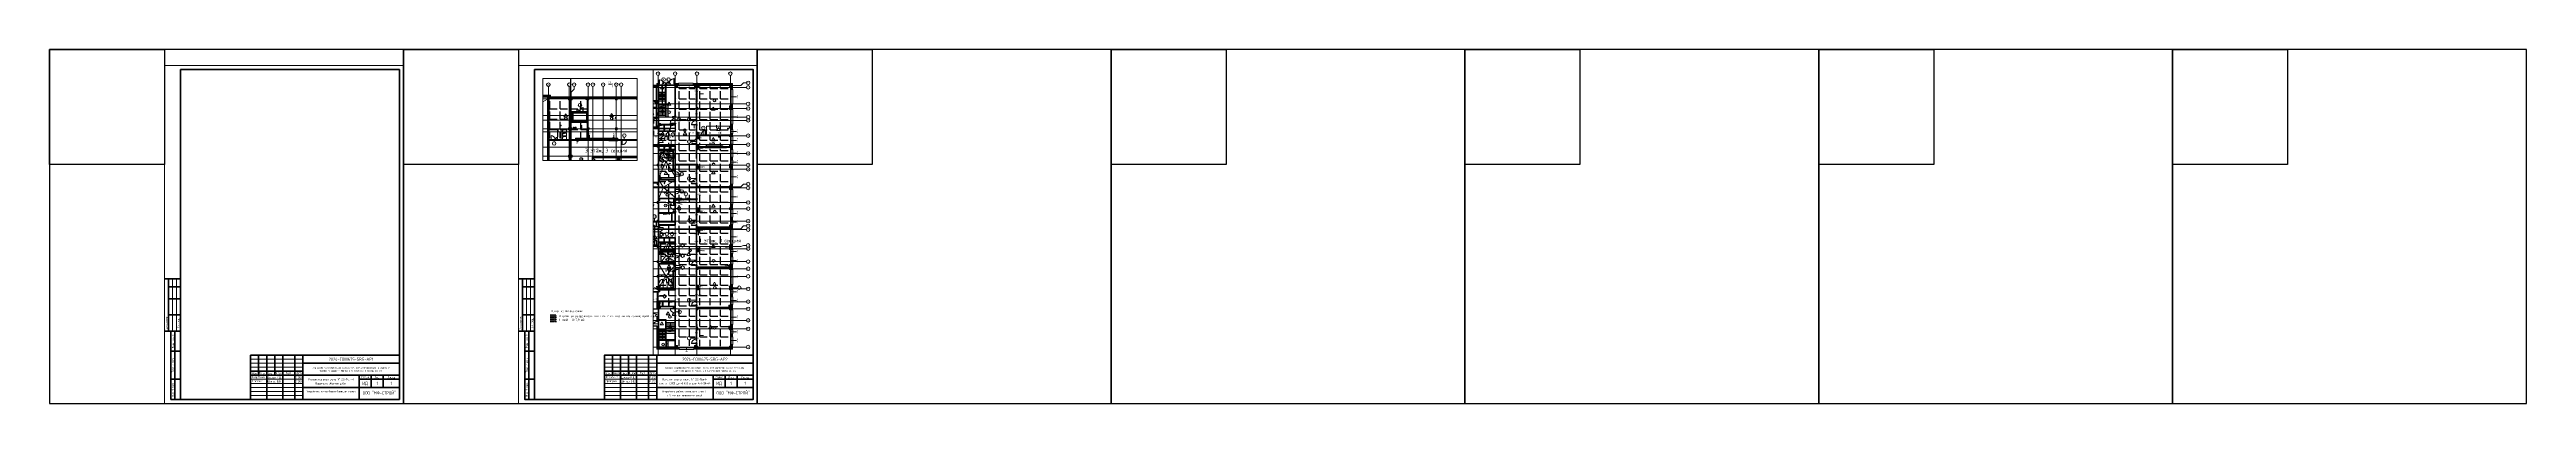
# Paper-space layout '3.2Плн6в' of a CAD drawing. Header units: millimetres. Extents: x -143 to 2937, y 0 to 440.
# The model-space entities are those that its viewports show. They can reach past a viewport. Long polylines and large blocks are cut down to what shows.
import ezdxf
from ezdxf.enums import TextEntityAlignment as Align

# ---------------------------------------------------------------- set-up
doc = ezdxf.new("R2018")
doc.units = ezdxf.units.MM
for name, pattern in [('ADSK_Линия сетки', [2500, 2000, -250, 0, -250]), ('ADSK_Невидимые', [500, 300, -200]), ('ADSK_Скрыто', [600, 300, -300]), ('Штрих короткий', [300, 150, -150]), ('Штриховая', [600, 400, -200])]:
    doc.linetypes.add(name, pattern=pattern)
doc.layers.get('Defpoints').update_dxf_attribs({"color": 250})
for name, color, linetype, lineweight in [('0) блоки', 250, 'Continuous', 25), ('1.2) Тепло-звук изол. + пденка 6 вып.', 200, 'Continuous', 30), ('A-AREA-____-IDEN', 250, 'Continuous', 9), ('A-DETL-____-HDLN', 250, 'ADSK_Невидимые', 9), ('A-DETL-____-OTLN', 250, 'Continuous', 5), ('A-DETL-GENF-OTLN', 250, 'Continuous', 5), ('A-DOOR-____-HDLN', 250, 'ADSK_Невидимые', 5), ('A-DOOR-____-IDEN', 250, 'Continuous', 9), ('A-DOOR-____-MCUT', 250, 'Continuous', 5), ('A-DOOR-____-OTLN', 250, 'Continuous', 5), ('A-DOOR-FRAM-MCUT', 250, 'Continuous', 5), ('A-DOOR-FRAM-OTLN', 250, 'Continuous', 5), ('A-DOOR-GLAZ-MCUT', 250, 'Continuous', 5), ('A-FLOR-____-IDEN', 250, 'Continuous', 9), ('A-FLOR-____-OTLN', 250, 'Continuous', 9), ('A-GENM-____-MCUT', 250, 'Continuous', 25), ('A-GENM-____-OTLN', 250, 'Continuous', 9), ('A-GLAZ-____-IDEN', 250, 'Continuous', 9), ('A-GLAZ-____-MCUT', 250, 'Continuous', 9), ('A-GLAZ-____-OTLN', 250, 'Continuous', 5), ('A-GLAZ-CWMG-MCUT', 250, 'Continuous', 9), ('A-GLAZ-CWMG-OTLN', 250, 'Continuous', 5), ('A-ROOF-___-IDEN', 250, 'Continuous', 9), ('A-ROOF-____-MCUT', 250, 'Continuous', 9), ('A-ROOF-____-OTLN', 250, 'Continuous', 5), ('A-ROOF-FNSH-MCUT', 250, 'Continuous', 9), ('A-WALL-____-IDEN', 250, 'Continuous', 9), ('A-WALL-____-MCUT', 250, 'Continuous', 13), ('A-WALL-____-OTLN', 250, 'Continuous', 9), ('A-WALL-____-PATT', 250, 'Continuous', 13), ('A-WALL-FNSH-MCUT', 250, 'Continuous', 13), ('E-ELEC-EQPM-OTLN', 250, 'Continuous', 9), ('G-____-____-DIMS', 250, 'Continuous', 9), ('G-____-____-SYMB', 250, 'ADSK_Скрыто', 9), ('G-____-____-TEXT', 250, 'Continuous', 9), ('I-WALL-____-OTLN', 250, 'Continuous', 9), ('P-SANR-FIXT-OTLN', 250, 'Continuous', 9), ('S-COLS-____-MCUT', 250, 'Continuous', 25), ('S-COLS-____-OTLN', 250, 'Continuous', 9), ('S-GRID-____-IDEN', 250, 'Continuous', 9), ('S-GRID-____-OTLN', 250, 'Continuous', 9), ('S-STRS-____-MBND', 250, 'Continuous', 5), ('S-STRS-____-OTLN', 250, 'Continuous', 5)]:
    doc.layers.add(name, color=color, linetype=linetype, lineweight=lineweight)
doc.layers.add('ВЭ', color=7, linetype='Continuous')
doc.styles.add('Arial Narrow', font='ARIALN.TTF', dxfattribs={"width": 0.9, "height": 150})
doc.styles.add('GOST Common', font='', dxfattribs={"width": 0.9, "height": 350})
doc.styles.add('GOST Common_1', font='', dxfattribs={"width": 0.9, "height": 250})
doc.styles.add('GOST Common_2', font='', dxfattribs={"width": 0.8, "height": 350})
doc.styles.add('ISOCPEUR_1', font='isocpeur.ttf', dxfattribs={"width": 0.9, "height": 250})
doc.styles.add('ISOCPEUR_2', font='isocpeur.ttf', dxfattribs={"height": 160})
doc.styles.add('ISOCPEUR_3', font='isocpeur.ttf', dxfattribs={"height": 250})
doc.styles.add('ISOCPEUR_6', font='isocpeur.ttf', dxfattribs={"height": 3.5})
doc.styles.add('ISOCPEUR_I', font='isocpeui.ttf', dxfattribs={"width": 0.9, "height": 12.5})
doc.styles.add('ISOCPEUR_I_1', font='ГОСТ тип А.ttf', dxfattribs={"height": 2500})
doc.styles.get("Standard").update_dxf_attribs({"font": 'ГОСТ тип А.ttf'})
doc.styles.add('СПДС', font='ГОСТ тип А.ttf', dxfattribs={"width": 0.9})
doc.styles.get('GOST Common').set_extended_font_data('GOST Common')
doc.styles.get('GOST Common_1').set_extended_font_data('GOST Common')
doc.styles.get('GOST Common_2').set_extended_font_data('GOST Common')
doc.dimstyles.new('А3', dxfattribs={"dimtxt": 333, "dimasz": 222, "dimexe": 222, "dimexo": 111, "dimgap": 111, "dimtad": 1, "dimtoh": 1, "dimdec": 0, "dimrnd": 0.0015, "dimzin": 0, "dimdsep": 46, "dimtxsty": 'Standard', "dimblk": 'OBLIQUE', "dimcen": 0, "dimclrd": 7, "dimclre": 7, "dimclrt": 7, "dimadec": 0, "dimazin": 0, "dimtfac": 1, "dimtdec": 0, "dimtofl": 0, "dimtmove": 0, "dimatfit": 3, "dimfxl": 1, "dimtolj": 1, "dimtzin": 0, "dimarcsym": 0})
pattern_1 = [(135, (12287.91, -0.0006), (-141.42136, -141.42136), [])]
pattern_2 = [(135, (1676.41, 164.685), (-14.14214, -14.14214), []), (225, (1676.41, 164.685), (14.14214, -14.14214), [])]
pattern_3 = [(45, (-446.384, 164.685), (-14.1421, 14.1421), []), (135, (-446.384, 164.685), (-14.1421, -14.1421), [])]
pattern_4 = [(135, (1201.41, 164.685), (-14.1421, -14.1421), []), (225, (1201.41, 164.685), (14.1421, -14.1421), [])]
pattern_5 = [(45, (-921.384, 164.685), (-14.1421, 14.1421), []), (135, (-921.384, 164.685), (-14.1421, -14.1421), [])]
pattern_6 = [(135, (1751.41, 164.685), (-14.14214, -14.14214), []), (225, (1751.41, 164.685), (14.14214, -14.14214), [])]
pattern_7 = [(45, (-371.384, 164.685), (-14.1421, 14.1421), []), (135, (-371.384, 164.685), (-14.1421, -14.1421), [])]
pattern_8 = [(45, (12287.9, -0.0006), (-224.5064, 224.5064), []), (45, (12367.3, -0.0006), (0, 449.0128), []), (45, (12208.54, -0.0006), (0, 449.0128), [])]
pattern_9 = [(135, (12287.91, -0.0006), (-142.5612, -142.5612), []), (135, (12430.48, -0.0006), (-142.5612, -142.5612), [252.016, -50.403, 3.353, -47.05])]
pattern_10 = [(45, (12287.9, -0.0006), (-251.4472, 251.4472), []), (45, (12287.9, 381), (-251.4472, 251.4472), [])]
pattern_11 = [(135, (1951.41, 124.685), (-14.14214, -14.14214), []), (225, (1951.41, 124.685), (14.14214, -14.14214), [])]
pattern_12 = [(45, (-171.384, 124.685), (-14.1421, 14.1421), []), (135, (-171.384, 124.685), (-14.1421, -14.1421), [])]
pattern_13 = [(135, (1551.41, 164.685), (-14.14214, -14.14214), []), (225, (1551.41, 164.685), (14.14214, -14.14214), [])]
pattern_14 = [(45, (-571.384, 164.685), (-14.1421, 14.1421), []), (135, (-571.384, 164.685), (-14.1421, -14.1421), [])]
pattern_15 = [(45, (12287.91, -0.0006), (-70.71068, 70.71068), []), (135, (12287.91, -0.0006), (-70.71068, -70.71068), [])]
pattern_16 = [(135, (12287.91, -0.0006), (-84.85281, -84.85281), []), (225, (12287.91, -0.0006), (84.85281, -84.85281), [])]
pattern_17 = [(50, (12287.9, -0.0006), (364.36793, -31.8783), [38.1, -419.1]), (355, (12287.9, -0.0006), (-70.48585, 382.1133), [30.48, -335.28]), (100.451, (12318.28, -2.66), (293.885, 350.2334), [32.38, -356.18]), (46.184, (12287.9, 101.6), (542.1585, -84.0858), [57.15, -628.65]), (96.636, (12333.1, 94.6), (474.8049, 494.8554), [48.57, -534.27]), (351.184, (12287.9, 101.6), (474.8102, 494.85), [45.72, -502.92]), (21, (12338.7, 76.2), (303.22847, -204.53046), [38.1, -419.1]), (326, (12338.7, 76.2), (123.6039, 368.37604), [30.48, -335.28]), (71.451, (12364, 59.16), (426.8341, 163.8427), [32.38, -356.18]), (37.5, (12287.91, -0.0006), (6.17665, 169.11015), [16.764, -314.452, 16.764, -323.596, -336.55]), (37.5, (12287.91, -0.0006), (6.17665, 169.11015), [-671.576, 16.764, -319.786]), (7.5, (12287.91, -0.0006), (133.63888, 200.3615), [16.764, -177.292, 16.764, -306.832, -128.27]), (7.5, (12287.91, -0.0006), (133.63888, 200.3615), [-517.652, 16.764, -111.506]), (327.5, (12174.63, -0.0006), (271.18182, -11.45836), [16.764, -110.236, 16.764, -379.476, -525.78]), (327.5, (12174.63, -0.0006), (271.18182, -11.45836), [-523.24, 16.764, -509.016]), (317.5, (12123.83, -0.0006), (296.2585, 50.85285), [16.764, -148.336, 16.764, -246.38, -373.38]), (317.5, (12123.83, -0.0006), (296.2585, 50.85285), [-428.244, 16.764, -356.616])]
pattern_18 = [(135, (1481.41, 164.685), (-14.14214, -14.14214), []), (225, (1481.41, 164.685), (14.14214, -14.14214), [])]
pattern_19 = [(45, (-641.384, 164.685), (-14.1421, 14.1421), []), (135, (-641.384, 164.685), (-14.1421, -14.1421), [])]
pattern_20 = [(45, (12287.91, -0.0006), (-141.42136, 141.42136), []), (135, (12287.91, -0.0006), (-141.42136, -141.42136), [])]
pattern_21 = [(135, (1436.41, 199.685), (-14.14214, -14.14214), []), (225, (1436.41, 199.685), (14.14214, -14.14214), [])]
pattern_22 = [(45, (-686.384, 199.685), (-14.1421, 14.1421), []), (135, (-686.384, 199.685), (-14.1421, -14.1421), [])]
pattern_23 = [(45, (125, 0), (-22.6274, 22.6274), [])]
pattern_24 = [(135, (28052.9, -258555.93), (-141.42136, -141.42136), [])]
pattern_25 = [(45, (28052.9, -258555.93), (-224.5064, 224.5064), []), (45, (28132.28, -258555.93), (0, 449.0128), []), (45, (27973.53, -258555.93), (0, 449.0128), [])]
pattern_26 = [(45, (28052.91, -258555.93), (-70.71068, 70.71068), []), (135, (28052.91, -258555.93), (-70.71068, -70.71068), [])]
pattern_27 = [(135, (28052.9, -258555.93), (-84.85281, -84.85281), []), (225, (28052.9, -258555.93), (84.85281, -84.85281), [])]
pattern_28 = [(135, (28052.9, -258555.93), (-142.5612, -142.5612), []), (135, (28195.47, -258555.93), (-142.5612, -142.5612), [252.016, -50.403, 3.353, -47.05])]
pattern_29 = [(50, (28052.9, -258555.93), (364.3679, -31.8783), [38.1, -419.1]), (355, (28052.9, -258555.93), (-70.48585, 382.1133), [30.48, -335.28]), (100.451, (28083.27, -258558.6), (293.885, 350.2334), [32.38, -356.18]), (46.184, (28052.9, -258454.33), (542.1585, -84.0858), [57.15, -628.65]), (96.636, (28098.1, -258461.34), (474.8049, 494.8554), [48.57, -534.27]), (351.184, (28052.9, -258454.33), (474.8102, 494.85), [45.72, -502.92]), (21, (28103.7, -258479.73), (303.22847, -204.53046), [38.1, -419.1]), (326, (28103.7, -258479.73), (123.6039, 368.376), [30.48, -335.28]), (71.451, (28128.97, -258496.77), (426.8341, 163.8427), [32.38, -356.18]), (37.5, (28052.9, -258555.93), (6.17665, 169.11015), [16.764, -314.452, 16.764, -323.596, -336.55]), (37.5, (28052.9, -258555.93), (6.17665, 169.11015), [-671.576, 16.764, -319.786]), (7.5, (28052.9, -258555.93), (133.63888, 200.3615), [16.764, -177.292, 16.764, -306.832, -128.27]), (7.5, (28052.9, -258555.93), (133.63888, 200.3615), [-517.652, 16.764, -111.506]), (327.5, (27939.62, -258555.93), (271.18182, -11.45836), [16.764, -110.236, 16.764, -379.476, -525.78]), (327.5, (27939.62, -258555.93), (271.18182, -11.45836), [-523.24, 16.764, -509.016]), (317.5, (27888.82, -258555.93), (296.2585, 50.85285), [16.764, -148.336, 16.764, -246.38, -373.38]), (317.5, (27888.82, -258555.93), (296.2585, 50.85285), [-428.244, 16.764, -356.616])]
pattern_30 = [(135, (28052.91, -258555.93), (-75.43415, -75.43415), [106.68, -17.78, 3.556, -17.78]), (135, (28052.91, -258480.54), (-75.43415, -75.43415), []), (50, (28052.91, -258555.93), (127.52922, -11.15758), [13.335, -146.685]), (355, (28052.9, -258555.93), (-24.66966, 133.74002), [10.668, -117.348]), (100.451, (28063.53, -258556.86), (102.85973, 122.58178), [11.333, -124.663]), (46.184, (28052.9, -258520.37), (189.75516, -29.43036), [20.002, -220.027]), (96.636, (28068.72, -258522.82), (166.1822, 173.1996), [17, -186.995]), (351.184, (28052.9, -258520.37), (166.18393, 173.19757), [16.002, -176.022]), (21, (28070.69, -258529.26), (106.130265, -71.58603), [13.335, -146.685]), (326, (28070.69, -258529.26), (43.26188, 128.93175), [10.668, -117.348]), (71.451, (28079.53, -258535.22), (149.39198, 57.34505), [11.333, -124.663]), (37.5, (28052.906, -258555.93), (2.162228, 59.188357), [3.353, -112.573, 3.353, -115.773, -117.792]), (37.5, (28052.906, -258555.93), (2.162228, 59.188357), [-235.052, 3.353, -114.44]), (7.5, (28052.906, -258555.93), (46.773857, 70.126152), [3.353, -64.567, 3.353, -109.906, -44.894]), (7.5, (28052.906, -258555.93), (46.773857, 70.126152), [-181.178, 3.353, -41.542]), (327.5, (28013.257, -258555.93), (94.913671, -4.010093), [3.353, -41.097, 3.353, -135.331, -184.023]), (327.5, (28013.257, -258555.93), (94.913671, -4.010093), [-183.134, 3.353, -180.67]), (317.5, (27995.48, -258555.93), (103.69057, 17.79882), [3.353, -54.432, 3.353, -88.748, -130.683]), (317.5, (27995.48, -258555.93), (103.69057, 17.79882), [-149.885, 3.353, -127.33])]
pattern_31 = [(0, (0, 0), (0, 2326.005), [1691.64, -634.365]), (90, (0, 0), (-2326.005, 1e-13), [1691.64, -634.365])]

# ---------------------------------------------------------------- blocks, each defined once
blk = doc.blocks.new('*U6510')
at = {"color": 4}
blk.add_lwpolyline([(-220, -220), (220, -220), (220, 220), (-220, 220)], close=True, dxfattribs=at)
at = {"color": 3}
blk.add_lwpolyline([(-220, 220), (-77, 220), (-77, 77), (-220, 77)], close=True, dxfattribs=at)
blk = doc.blocks.new('*U6511')
at = {"color": 0, "linetype": 'ByBlock', "lineweight": -2, "transparency": 16777216}
for p in [(0, 0), (440, 0), (880, 0), (1320, 0), (1760, 0), (2200, 0), (2640, 0)]:
    blk.add_blockref('*U6510', p, dxfattribs=at)
blk = doc.blocks.new('*U6498')
at = {"lineweight": 0}
blk.add_lwpolyline([(-292, -5), (5, -5), (5, 415), (-292, 415)], close=True, dxfattribs=at)
at = {"color": 0, "linetype": 'Continuous', "lineweight": 50}
blk.add_lwpolyline([(-272, 410), (0, 410), (0, 0), (-272, 0)], close=True, dxfattribs=at)
at = {"lineweight": 35}
for points in [[(-272, 150), (-292, 150)], [(-287, 85), (-287, 150)], [(-272, 140), (-287, 140)], [(-272, 125), (-287, 125)], [(-272, 105), (-287, 105)], [(-272, 85), (-292, 85)], [(-272, 85), (-284, 85), (-284, 0), (-272, 0)], [(-279, 0), (-279, 85)], [(-272, 60), (-284, 60)], [(-185, 35), (-120, 35)], [(-175, 55), (-175, 30)], [(-165, 55), (-165, 0)], [(-155, 55), (-155, 30)], [(-145, 55), (-145, 0)], [(-130, 55), (-130, 0)], [(-120, 55), (-120, 0)], [(-120, 45), (0, 45)], [(-272, 25), (-284, 25)], [(-185, 30), (0, 30)], [(-120, 15), (0, 15)], [(-50, 30), (-50, 0)], [(-50, 25), (0, 25)], [(-35, 30), (-35, 15)], [(-20, 30), (-20, 15)]]:
    blk.add_lwpolyline(points, dxfattribs=at)
at = {"lineweight": 18}
for points in [[(-282, 85), (-282, 150)], [(-277, 85), (-277, 150)], [(-185, 50), (-120, 50)], [(-185, 45), (-120, 45)], [(-185, 40), (-120, 40)], [(-185, 25), (-120, 25)], [(-185, 20), (-120, 20)], [(-185, 15), (-120, 15)], [(-185, 10), (-120, 10)], [(-185, 5), (-120, 5)]]:
    blk.add_lwpolyline(points, dxfattribs=at)
at = {"lineweight": 35}
blk.add_lwpolyline([(-185, 0), (0, 0), (0, 55), (-185, 55)], close=True, dxfattribs=at)
at = {"lineweight": 0}
blk.add_lwpolyline([(0, -5), (5, -5), (5, 0)], dxfattribs=at)
at = {"lineweight": -2, "char_height": 2.5, "attachment_point": 5, "rotation": 90, "style": 'СПДС'}
for s, insert, width in [('Согласовано', (-289.5, 95), 19.991), ('Гл. спец.', (-274.5, 95), 19.991), ('Взам. инв. N', (-281.5, 72.5), 24.991), ('Подл. и дата', (-281.5, 42.5), 34.991), ('Инв. N подл.', (-281.5, 12.5), 24.991)]:
    blk.add_mtext(s, dxfattribs=dict(at, insert=insert, width=width))
at = {"lineweight": -2, "char_height": 2.5, "style": 'СПДС'}
for s, insert, width, attachment_point in [('Изм.', (-180, 32.5), 10, 5), ('Кол.уч.', (-170, 32.5), 10, 5), ('Лист', (-160, 32.5), 10, 5), ('N док.', (-150, 32.5), 10, 5), ('Подп.', (-137.5, 32.5), 15, 5), ('Дата', (-125, 32.5), 10, 5), ('Разработал', (-183.1, 27.5), 17.953, 4), ('Проверил', (-183.1, 22.5), 17.953, 4), ('Стадия', (-42.5, 27.5), 15, 5), ('Лист', (-27.5, 27.5), 15, 5), ('Листов', (-10, 27.5), 20, 5)]:
    blk.add_mtext(s, dxfattribs=dict(at, insert=insert, width=width, attachment_point=attachment_point))
at = {"insert": (-60.2, 37.2), "char_height": 2.2, "attachment_point": 5, "style": 'СПДС'}
blk.add_mtext_dynamic_manual_height_columns('Средняя общеобразовательная школа на 675 мест, расположенная на земельном\\P\\pxqc;участке по адресу: г. Москва, 2-й Нагатинский проезд, вл. 2/3', width=118.293, gutter_width=0, heights=[12.8], dxfattribs=at)
at = {"lineweight": 30, "width": 0.9, "flags": 104}
blk.add_attdef('ШАПКА', text='', height=3, dxfattribs=at).set_placement((-135, 281), align=Align.MIDDLE_CENTER)
at = {"style": 'СПДС'}
for tag, height, p in [('ШИФР_ПРОЕКТА', 4, (-60, 50)), ('НАИМЕНОВАНИЕ_ОБЪЕКТА2', 2.5, (-85, 20)), ('НАИМЕНОВАНИЕ_ЧЕРТЕЖА2', 2.5, (-85, 5)), ('НАИМЕНОВАНИЕ_ЧЕРТЕЖА1', 2.5, (-85, 10)), ('НАИМЕНОВАНИЕ_ОБЪЕКТА', 2.5, (-85, 25)), ('ОРГАНИЗАЦИЯ_РАЗРАБОТЧИК1', 4, (-25, 8.1)), ('СТАДИЯ', 4, (-42.5, 20)), ('ЛИСТ_первый', 4, (-27.5, 20)), ('ЛИСТОВ', 4, (-10, 20))]:
    blk.add_attdef(tag, text='', height=height, dxfattribs=at).set_placement(p, align=Align.MIDDLE_CENTER)
for tag, p in [('РАЗРАБОТЧИК', (-164, 27.5)), ('РУК.ГРУППЫ', (-164, 22.5))]:
    blk.add_attdef(tag, text='', height=2.5, dxfattribs=at).set_placement(p, align=Align.MIDDLE_LEFT)
at = {"style": 'СПДС', "width": 0.9}
for tag, p in [('ДАТА1', (-129.6, 26.4)), ('ДАТА2', (-129.6, 21.4))]:
    blk.add_attdef(tag, p, '', height=2.3, dxfattribs=at)
blk = doc.blocks.new('Разрез - Номер вида сзади_3_5 мм-32550532-АР1_Кладочный план 1 этажа С2и3')
at = {"layer": 'G-____-____-SYMB', "linetype": 'Continuous'}
for points in [[(9.8, 0.4), (9.8, -0.4), (-0.3, -0.4), (-0.3, 0.4)], [(2.2, -4.7), (3, 0), (3.8, -4.7)]]:
    blk.add_hatch(color=256, dxfattribs=at).paths.add_polyline_path(points)
at = {"layer": 'G-____-____-SYMB', "linetype": 'Continuous', "lineweight": 20}
blk.add_line((3, -3), (3, -9.7), dxfattribs=at)
blk = doc.blocks.new('Разрез - Номер вида спереди_3_5 мм-32550530-АР1_Кладочный план 1 этажа С2и3')
at = {"layer": 'G-____-____-SYMB', "linetype": 'Continuous'}
for points in [[(9.8, 0.4), (9.8, -0.4), (-0.3, -0.4), (-0.3, 0.4)], [(2.2, -4.7), (3, 0), (3.8, -4.7)]]:
    blk.add_hatch(color=256, dxfattribs=at).paths.add_polyline_path(points)
at = {"layer": 'G-____-____-SYMB', "linetype": 'Continuous', "lineweight": 20}
blk.add_line((3, -3), (3, -9.7), dxfattribs=at)
blk = doc.blocks.new('Дверь_СКБ_2Ст_Фрамуга2 - Н_ВВ-3_2500x2600h_Учебные помещения_Фрамуга слева-42054644-АР1_Маркировочный план 1 этажа С2и3')
at = {"layer": 'A-DOOR-____-OTLN'}
h = blk.add_hatch(dxfattribs=at)
h.set_pattern_fill('FP_8', color=256, style=0, pattern_type=2)
h.set_pattern_definition([(135, (1051.41, 164.685), (-14.1421, -14.1421), []), (225, (1051.41, 164.685), (14.1421, -14.1421), [])])
h.paths.add_polyline_path([(1237.5, -86.6), (1237.5, -100), (1262.5, -100), (1262.5, 100), (1237.5, 100)])
at = {"layer": 'A-DOOR-FRAM-OTLN'}
h = blk.add_hatch(dxfattribs=at)
h.set_pattern_fill('FP_9', color=256, style=0, pattern_type=2)
h.set_pattern_definition([(45, (-1071.384, 164.685), (-14.1421, 14.1421), []), (135, (-1071.384, 164.685), (-14.1421, -14.1421), [])])
h.paths.add_polyline_path([(-1237.5, 100), (-1237.5, -100), (-1212.5, -100), (-1212.5, 100), (-1228.7, 100)])
at = {"layer": 'A-DOOR-____-MCUT'}
for p, q in [((-1187.5, 1100), (-1187.5, 100)), ((-1137.5, 1100), (-1187.5, 1100)), ((-1187.5, 100), (-1137.5, 100)), ((-1137.5, 100), (-1137.5, 1100))]:
    blk.add_line(p, q, dxfattribs=at)
at = {"layer": 'A-DOOR-FRAM-MCUT'}
for p, q in [((-1197.5, 108), (-1267.5, 108)), ((-1267.5, 108), (-1267.5, 100)), ((-1267.5, 100), (-1197.5, 100)), ((-1212.5, 100), (-1237.5, 100)), ((-1237.5, 100), (-1237.5, -100)), ((-1187.5, 100), (-1212.5, 100)), ((-1212.5, 100), (-1212.5, 20)), ((-1212.5, -100), (-1212.5, 100)), ((-1212.5, 20), (-1177.5, 20)), ((-1197.5, 20), (-1212.5, 20)), ((-1212.5, 20), (-1212.5, -100)), ((-1197.5, 100), (-1197.5, 108)), ((-1197.5, -100), (-1197.5, 20)), ((-1187.5, 60), (-1187.5, 100)), ((-1177.5, 60), (-1187.5, 60)), ((-1177.5, 20), (-1177.5, 60)), ((-187.5, 60), (-197.5, 60)), ((-197.5, 60), (-197.5, 20)), ((-197.5, 20), (-162.5, 20)), ((-187.5, 100), (-187.5, 60)), ((-162.5, 100), (-187.5, 100)), ((-177.5, 108), (-177.5, 100)), ((-107.5, 108), (-177.5, 108)), ((-177.5, 100), (-177.5, 20)), ((-177.5, 12), (-177.5, 20)), ((-107.5, 12), (-177.5, 12)), ((-62.5, 100), (-162.5, 100)), ((-162.5, 20), (-162.5, 100)), ((-162.5, 20), (-162.5, 100)), ((-62.5, 20), (-162.5, 20)), ((-117.5, 108), (-117.5, 100)), ((-47.5, 108), (-117.5, 108)), ((-117.5, 20), (-117.5, 12)), ((-117.5, 12), (-47.5, 12)), ((-107.5, 100), (-107.5, 108)), ((-107.5, 20), (-107.5, 12)), ((-62.5, 100), (-62.5, 20)), ((-47.5, 100), (-47.5, 108)), ((-47.5, 100), (-47.5, 20)), ((-47.5, 100), (1237.5, 100)), ((-47.5, 12), (-47.5, 20)), ((1237.5, 20), (-47.5, 20)), ((1292.5, 108), (1222.5, 108)), ((1222.5, 108), (1222.5, 100)), ((1222.5, 100), (1222.5, 20)), ((1222.5, 100), (1292.5, 100)), ((1237.5, 20), (1222.5, 20)), ((1222.5, 20), (1222.5, -100)), ((1237.5, 100), (1237.5, 20)), ((1262.5, 100), (1237.5, 100)), ((1237.5, 100), (1237.5, -100)), ((1237.5, -100), (1237.5, 20)), ((1262.5, -100), (1262.5, 100)), ((1292.5, 100), (1292.5, 108)), ((-1197.5, -100), (-1267.5, -100)), ((-1267.5, -100), (-1267.5, -108)), ((-1267.5, -108), (-1197.5, -108)), ((-1237.5, -100), (-1212.5, -100)), ((-1212.5, -100), (-1197.5, -100)), ((-1197.5, -108), (-1197.5, -100)), ((1222.5, -100), (1237.5, -100)), ((1292.5, -100), (1222.5, -100)), ((1222.5, -100), (1222.5, -108)), ((1222.5, -108), (1292.5, -108)), ((1237.5, -100), (1262.5, -100)), ((1292.5, -108), (1292.5, -100))]:
    blk.add_line(p, q, dxfattribs=at)
at = {"layer": 'A-DOOR-GLAZ-MCUT'}
for p, q in [((1222.5, 70), (-62.5, 70)), ((1222.5, 50), (-62.5, 50))]:
    blk.add_line(p, q, dxfattribs=at)
blk = doc.blocks.new('Дверь_СКБ_1Ст_Фрамуга1 - Н_ВВ-9_1250x2600h_Лаборантская-42082236-АР1_Маркировочный план 1 этажа С2и3')
at = {"layer": 'A-DOOR-____-OTLN'}
h = blk.add_hatch(dxfattribs=at)
h.set_pattern_fill('FP_10', color=256, style=0, pattern_type=2)
h.set_pattern_definition(pattern_2)
h.paths.add_polyline_path([(612.5, -100), (637.5, -100), (637.5, 100), (612.5, 100), (612.5, -98.2)])
at = {"layer": 'A-DOOR-FRAM-OTLN'}
h = blk.add_hatch(dxfattribs=at)
h.set_pattern_fill('FP_11', color=256, style=0, pattern_type=2)
h.set_pattern_definition(pattern_3)
h.paths.add_polyline_path([(-612.5, -100), (-587.5, -100), (-587.5, 100), (-612.5, 100), (-612.5, 20)])
at = {"layer": 'A-DOOR-____-MCUT'}
for p, q in [((487.5, 1050), (437.5, 1050)), ((437.5, 1050), (437.5, 100)), ((437.5, 100), (487.5, 100)), ((487.5, 1050), (447.5, 1050)), ((447.5, 100), (447.5, 1050)), ((487.5, 100), (447.5, 100)), ((487.5, 100), (487.5, 1050)), ((487.5, 1050), (487.5, 100))]:
    blk.add_line(p, q, dxfattribs=at)
at = {"layer": 'A-DOOR-____-OTLN'}
blk.add_arc((487.5, 100), 950, 90, 180, dxfattribs=at)
at = {"layer": 'A-DOOR-FRAM-MCUT'}
for p, q in [((-572.5, 108), (-642.5, 108)), ((-642.5, 108), (-642.5, 100)), ((-642.5, 100), (-572.5, 100)), ((-587.5, 100), (-612.5, 100)), ((-612.5, 100), (-612.5, -100)), ((-462.5, 100), (-587.5, 100)), ((-587.5, 100), (-587.5, 20)), ((-587.5, -100), (-587.5, 100)), ((-587.5, 20), (-452.5, 20)), ((-572.5, 20), (-587.5, 20)), ((-587.5, 20), (-587.5, -100)), ((-572.5, 100), (-572.5, 108)), ((-572.5, -100), (-572.5, 20)), ((-462.5, 60), (-462.5, 100)), ((-452.5, 60), (-462.5, 60)), ((-452.5, 20), (-452.5, 60)), ((487.5, 60), (477.5, 60)), ((477.5, 60), (477.5, 20)), ((477.5, 20), (612.5, 20)), ((487.5, 100), (487.5, 60)), ((612.5, 100), (487.5, 100)), ((667.5, 108), (597.5, 108)), ((597.5, 108), (597.5, 100)), ((597.5, 100), (667.5, 100)), ((612.5, 20), (597.5, 20)), ((597.5, 20), (597.5, -100)), ((612.5, 20), (612.5, 100)), ((637.5, 100), (612.5, 100)), ((612.5, 100), (612.5, -100)), ((612.5, -100), (612.5, 20)), ((637.5, -100), (637.5, 100)), ((667.5, 100), (667.5, 108)), ((-572.5, -100), (-642.5, -100)), ((-642.5, -100), (-642.5, -108)), ((-642.5, -108), (-572.5, -108)), ((-612.5, -100), (-587.5, -100)), ((-587.5, -100), (-572.5, -100)), ((-572.5, -108), (-572.5, -100)), ((597.5, -100), (612.5, -100)), ((667.5, -100), (597.5, -100)), ((597.5, -100), (597.5, -108)), ((597.5, -108), (667.5, -108)), ((612.5, -100), (637.5, -100)), ((667.5, -108), (667.5, -100))]:
    blk.add_line(p, q, dxfattribs=at)
blk = doc.blocks.new('Дверь_СКБ_2Ст_Внутренняя1 - Н_ВВ-10_4_2200x2600h_Фрамуга сверху  EIS 30-42981715-АР1_Маркировочный план 1 этажа С2и3')
at = {"layer": 'A-DOOR-____-OTLN'}
h = blk.add_hatch(dxfattribs=at)
h.set_pattern_fill('FP_6', color=256, style=0, pattern_type=2)
h.set_pattern_definition(pattern_4)
h.paths.add_polyline_path([(1112.5, -100), (1112.5, 100), (1087.5, 100), (1087.5, -100)])
at = {"layer": 'A-DOOR-FRAM-OTLN'}
h = blk.add_hatch(dxfattribs=at)
h.set_pattern_fill('FP_7', color=256, style=0, pattern_type=2)
h.set_pattern_definition(pattern_5)
h.paths.add_polyline_path([(-1062.5, 100), (-1062.5, 100), (-1087.5, 100), (-1087.5, -100), (-1062.5, -100), (-1062.5, 60)])
at = {"layer": 'A-DOOR-____-MCUT'}
for p, q in [((-937.5, 1050), (-937.5, 100)), ((-897.5, 1050), (-937.5, 1050)), ((-937.5, 100), (-897.5, 100)), ((-897.5, 100), (-897.5, 1050)), ((962.5, 1050), (922.5, 1050)), ((922.5, 1050), (922.5, 100)), ((922.5, 100), (962.5, 100)), ((962.5, 100), (962.5, 1050))]:
    blk.add_line(p, q, dxfattribs=at)
at = {"layer": 'A-DOOR-____-OTLN'}
for centre, start, end in [((-937.5, 100), 0, 90), ((962.5, 100), 90, 180)]:
    blk.add_arc(centre, 950, start, end, dxfattribs=at)
at = {"layer": 'A-DOOR-FRAM-MCUT'}
for p, q in [((-1047.5, 108), (-1117.5, 108)), ((-1117.5, 108), (-1117.5, 100)), ((-1117.5, 100), (-1047.5, 100)), ((-1062.5, 100), (-1087.5, 100)), ((-1087.5, 100), (-1087.5, -100)), ((-937.5, 100), (-1062.5, 100)), ((-1062.5, 100), (-1062.5, 20)), ((-1062.5, -100), (-1062.5, 100)), ((-1047.5, 100), (-1062.5, 100)), ((-1062.5, 100), (-1062.5, 99)), ((-1062.5, 99), (-1047.5, 99)), ((-1062.5, 20), (-927.5, 20)), ((-1047.5, 20), (-1062.5, 20)), ((-1062.5, 20), (-1062.5, -100)), ((-1047.5, 100), (-1047.5, 108)), ((-1047.5, 99), (-1047.5, 100)), ((-1047.5, -100), (-1047.5, 20)), ((-937.5, 60), (-937.5, 100)), ((-927.5, 60), (-937.5, 60)), ((-927.5, 20), (-927.5, 60)), ((962.5, 60), (952.5, 60)), ((952.5, 60), (952.5, 20)), ((952.5, 20), (1087.5, 20)), ((962.5, 100), (962.5, 60)), ((1087.5, 100), (962.5, 100)), ((1142.5, 108), (1072.5, 108)), ((1072.5, 108), (1072.5, 100)), ((1087.5, 100), (1072.5, 100)), ((1072.5, 100), (1072.5, 99)), ((1072.5, 100), (1142.5, 100)), ((1072.5, 99), (1087.5, 99)), ((1087.5, 20), (1072.5, 20)), ((1072.5, 20), (1072.5, -100)), ((1087.5, 20), (1087.5, 100)), ((1112.5, 100), (1087.5, 100)), ((1087.5, 100), (1087.5, -100)), ((1087.5, 99), (1087.5, 100)), ((1087.5, -100), (1087.5, 20)), ((1112.5, -100), (1112.5, 100)), ((1142.5, 100), (1142.5, 108)), ((-1047.5, -100), (-1117.5, -100)), ((-1117.5, -100), (-1117.5, -108)), ((-1117.5, -108), (-1047.5, -108)), ((-1087.5, -100), (-1062.5, -100)), ((-1062.5, -100), (-1047.5, -100)), ((-1047.5, -108), (-1047.5, -100)), ((1072.5, -100), (1087.5, -100)), ((1142.5, -100), (1072.5, -100)), ((1072.5, -100), (1072.5, -108)), ((1072.5, -108), (1142.5, -108)), ((1087.5, -100), (1112.5, -100)), ((1142.5, -108), (1142.5, -100))]:
    blk.add_line(p, q, dxfattribs=at)
blk = doc.blocks.new('Дверь_СКБ_1Ст_Внутренняя - Д-3п_1100x2100h_С_У мужской_ С_У женский-41848194-АР1_Маркировочный план 1 этажа С2и3')
at = {"layer": 'A-DOOR-____-OTLN'}
h = blk.add_hatch(dxfattribs=at)
h.set_pattern_fill('FP_14', color=256, style=0, pattern_type=2)
h.set_pattern_definition(pattern_6)
h.paths.add_polyline_path([(562.5, -100), (562.5, -100), (562.5, 100), (537.5, 100), (537.5, -100)])
at = {"layer": 'A-DOOR-FRAM-OTLN'}
h = blk.add_hatch(dxfattribs=at)
h.set_pattern_fill('FP_15', color=256, style=0, pattern_type=2)
h.set_pattern_definition(pattern_7)
h.paths.add_polyline_path([(-512.5, -47.6), (-512.5, 100), (-537.5, 100), (-537.5, -100), (-512.5, -100), (-512.5, -60.9)])
at = {"layer": 'A-DOOR-____-MCUT'}
for p, q in [((-487.5, 1100), (-487.5, 100)), ((-447.5, 1100), (-487.5, 1100)), ((-487.5, 100), (-447.5, 100)), ((-447.5, 100), (-447.5, 1100))]:
    blk.add_line(p, q, dxfattribs=at)
at = {"layer": 'A-DOOR-____-OTLN'}
blk.add_arc((-487.5, 100), 1000, 360, 90, dxfattribs=at)
at = {"layer": 'A-DOOR-FRAM-MCUT'}
for p, q in [((-497.5, 108), (-567.5, 108)), ((-567.5, 108), (-567.5, 100)), ((-567.5, 100), (-497.5, 100)), ((-512.5, 100), (-537.5, 100)), ((-537.5, 100), (-537.5, -100)), ((-487.5, 100), (-512.5, 100)), ((-512.5, 100), (-512.5, 20)), ((-512.5, -100), (-512.5, 100)), ((-497.5, 100), (-512.5, 100)), ((-512.5, 100), (-512.5, 99)), ((-512.5, 99), (-497.5, 99)), ((-512.5, 20), (-477.5, 20)), ((-497.5, 20), (-512.5, 20)), ((-512.5, 20), (-512.5, -100)), ((-497.5, 100), (-497.5, 108)), ((-497.5, 99), (-497.5, 100)), ((-497.5, -100), (-497.5, 20)), ((-487.5, 60), (-487.5, 100)), ((-477.5, 60), (-487.5, 60)), ((-477.5, 20), (-477.5, 60)), ((512.5, 60), (502.5, 60)), ((502.5, 60), (502.5, 20)), ((502.5, 20), (537.5, 20)), ((512.5, 100), (512.5, 60)), ((537.5, 100), (512.5, 100)), ((592.5, 108), (522.5, 108)), ((522.5, 108), (522.5, 100)), ((537.5, 100), (522.5, 100)), ((522.5, 100), (522.5, 99)), ((522.5, 100), (592.5, 100)), ((522.5, 99), (537.5, 99)), ((537.5, 20), (522.5, 20)), ((522.5, 20), (522.5, -100)), ((537.5, 20), (537.5, 100)), ((562.5, 100), (537.5, 100)), ((537.5, 100), (537.5, -100)), ((537.5, 99), (537.5, 100)), ((537.5, -100), (537.5, 20)), ((562.5, -100), (562.5, 100)), ((592.5, 100), (592.5, 108)), ((-497.5, -100), (-567.5, -100)), ((-567.5, -100), (-567.5, -108)), ((-567.5, -108), (-497.5, -108)), ((-537.5, -100), (-512.5, -100)), ((-512.5, -100), (-497.5, -100)), ((-497.5, -108), (-497.5, -100)), ((522.5, -100), (537.5, -100)), ((592.5, -100), (522.5, -100)), ((522.5, -100), (522.5, -108)), ((522.5, -108), (592.5, -108)), ((537.5, -100), (562.5, -100)), ((592.5, -108), (592.5, -100))]:
    blk.add_line(p, q, dxfattribs=at)
blk = doc.blocks.new('Дверь_СКБ_1Ст_Внутренняя1 - Н_Д-7л_670x1875h_Технический шкаф ЭОМ и СС-42409413-АР1_Маркировочный план 1 этажа С2и3')
at = {"layer": 'A-DOOR-____-OTLN'}
h = blk.add_hatch(dxfattribs=at)
h.set_pattern_fill('FP_22', color=256, style=0, pattern_type=2)
h.set_pattern_definition(pattern_11)
h.paths.add_polyline_path([(347, -40), (347, 40), (337, 40), (337, -40)])
at = {"layer": 'A-DOOR-FRAM-OTLN'}
h = blk.add_hatch(dxfattribs=at)
h.set_pattern_fill('FP_23', color=256, style=0, pattern_type=2)
h.set_pattern_definition(pattern_12)
h.paths.add_polyline_path([(-313, -40), (-313, 40), (-323, 40), (-323, -40)])
at = {"layer": 'A-DOOR-____-MCUT'}
for p, q in [((-267, 195), (-277, 157)), ((-277, 157), (302, 1)), ((312, 40), (-267, 195)), ((302, 1), (312, 40))]:
    blk.add_line(p, q, dxfattribs=at)
at = {"layer": 'A-DOOR-____-OTLN'}
blk.add_arc((312, 40), 600, 165, 180, dxfattribs=at)
at = {"layer": 'A-DOOR-FRAM-MCUT'}
for p, q in [((-313, 40), (-323, 40)), ((-323, 40), (-323, -40)), ((-288, 40), (-313, 40)), ((-313, 40), (-313, -40)), ((-313, -40), (-313, 40)), ((-288, 0), (-288, 40)), ((-278, 0), (-288, 0)), ((-278, -40), (-278, 0)), ((312, 0), (302, 0)), ((302, 0), (302, -40)), ((312, 40), (312, 0)), ((337, 40), (312, 40)), ((337, -40), (337, 40)), ((347, 40), (337, 40)), ((337, 40), (337, -40)), ((347, -40), (347, 40)), ((-323, -40), (-313, -40)), ((-313, -40), (-278, -40)), ((302, -40), (337, -40)), ((337, -40), (347, -40))]:
    blk.add_line(p, q, dxfattribs=at)
blk = doc.blocks.new('Проем_Дверь_Прямоугольный - 1350х2100h пол 130-26850107-АР1_Маркировочный план 1 этажа С2и3')
at = {"layer": 'A-DOOR-____-OTLN', "linetype": 'Штрих короткий'}
for p, q in [((675, 100), (-675, 100)), ((675, -100), (-675, -100))]:
    blk.add_line(p, q, dxfattribs=at)
blk = doc.blocks.new('Дверь_СКБ_2Ст_Внутренняя1 - Н_ВВ-10_4_2200x2600h_Фрамуга сверху  EIS 30-V7-АР1_Маркировочный план 1 этажа С2и3')
at = {"layer": 'A-DOOR-____-OTLN'}
h = blk.add_hatch(dxfattribs=at)
h.set_pattern_fill('FP_6', color=256, style=0, pattern_type=2)
h.set_pattern_definition(pattern_4)
h.paths.add_polyline_path([(1112.5, 20), (1112.5, 100), (1087.5, 100), (1087.5, -100), (1112.5, -100)])
at = {"layer": 'A-DOOR-FRAM-OTLN'}
h = blk.add_hatch(dxfattribs=at)
h.set_pattern_fill('FP_7', color=256, style=0, pattern_type=2)
h.set_pattern_definition(pattern_5)
h.paths.add_polyline_path([(-1062.5, -100), (-1062.5, 100), (-1087.5, 100), (-1087.5, -100)])
at = {"layer": 'A-DOOR-____-MCUT'}
for p, q in [((-937.5, 1050), (-937.5, 100)), ((-897.5, 1050), (-937.5, 1050)), ((-937.5, 100), (-897.5, 100)), ((-897.5, 100), (-897.5, 1050)), ((962.5, 1050), (922.5, 1050)), ((922.5, 1050), (922.5, 100)), ((922.5, 100), (962.5, 100)), ((962.5, 100), (962.5, 1050))]:
    blk.add_line(p, q, dxfattribs=at)
at = {"layer": 'A-DOOR-____-OTLN'}
for centre, start, end in [((-937.5, 100), 0, 90), ((962.5, 100), 90, 180)]:
    blk.add_arc(centre, 950, start, end, dxfattribs=at)
at = {"layer": 'A-DOOR-FRAM-MCUT'}
for p, q in [((-1047.5, 108), (-1117.5, 108)), ((-1117.5, 108), (-1117.5, 100)), ((-1117.5, 100), (-1047.5, 100)), ((-1062.5, 100), (-1087.5, 100)), ((-1087.5, 100), (-1087.5, -100)), ((-937.5, 100), (-1062.5, 100)), ((-1062.5, 100), (-1062.5, 20)), ((-1062.5, -100), (-1062.5, 100)), ((-1047.5, 100), (-1062.5, 100)), ((-1062.5, 100), (-1062.5, 99)), ((-1062.5, 99), (-1047.5, 99)), ((-1062.5, 20), (-927.5, 20)), ((-1047.5, 20), (-1062.5, 20)), ((-1062.5, 20), (-1062.5, -100)), ((-1047.5, 100), (-1047.5, 108)), ((-1047.5, 99), (-1047.5, 100)), ((-1047.5, -100), (-1047.5, 20)), ((-937.5, 60), (-937.5, 100)), ((-927.5, 60), (-937.5, 60)), ((-927.5, 20), (-927.5, 60)), ((962.5, 60), (952.5, 60)), ((952.5, 60), (952.5, 20)), ((952.5, 20), (1087.5, 20)), ((962.5, 100), (962.5, 60)), ((1087.5, 100), (962.5, 100)), ((1142.5, 108), (1072.5, 108)), ((1072.5, 108), (1072.5, 100)), ((1087.5, 100), (1072.5, 100)), ((1072.5, 100), (1072.5, 99)), ((1072.5, 100), (1142.5, 100)), ((1072.5, 99), (1087.5, 99)), ((1087.5, 20), (1072.5, 20)), ((1072.5, 20), (1072.5, -100)), ((1087.5, 20), (1087.5, 100)), ((1112.5, 100), (1087.5, 100)), ((1087.5, 100), (1087.5, -100)), ((1087.5, 99), (1087.5, 100)), ((1087.5, -100), (1087.5, 20)), ((1112.5, -100), (1112.5, 100)), ((1142.5, 100), (1142.5, 108)), ((-1047.5, -100), (-1117.5, -100)), ((-1117.5, -100), (-1117.5, -108)), ((-1117.5, -108), (-1047.5, -108)), ((-1087.5, -100), (-1062.5, -100)), ((-1062.5, -100), (-1047.5, -100)), ((-1047.5, -108), (-1047.5, -100)), ((1072.5, -100), (1087.5, -100)), ((1142.5, -100), (1072.5, -100)), ((1072.5, -100), (1072.5, -108)), ((1072.5, -108), (1142.5, -108)), ((1087.5, -100), (1112.5, -100)), ((1142.5, -108), (1142.5, -100))]:
    blk.add_line(p, q, dxfattribs=at)
blk = doc.blocks.new('Дверь_СКБ_1Ст_Внутренняя - Д-11л_1100x2100h_С_У медблока-41893199-АР1_Маркировочный план 1 этажа С2и3')
at = {"layer": 'A-DOOR-____-OTLN'}
h = blk.add_hatch(dxfattribs=at)
h.set_pattern_fill('FP_14', color=256, style=0, pattern_type=2)
h.set_pattern_definition(pattern_6)
h.paths.add_polyline_path([(537.5, 47.6), (537.5, -100), (562.5, -99.8), (562.5, 100), (537.5, 100)])
at = {"layer": 'A-DOOR-FRAM-OTLN'}
h = blk.add_hatch(dxfattribs=at)
h.set_pattern_fill('FP_15', color=256, style=0, pattern_type=2)
h.set_pattern_definition(pattern_7)
h.paths.add_polyline_path([(-537.5, 100), (-536.7, -100), (-512.5, -100), (-512.5, 100), (-536.7, 100)])
at = {"layer": 'A-DOOR-____-MCUT'}
for p, q in [((512.5, 1100), (472.5, 1100)), ((472.5, 1100), (472.5, 100)), ((472.5, 100), (512.5, 100)), ((512.5, 100), (512.5, 1100))]:
    blk.add_line(p, q, dxfattribs=at)
at = {"layer": 'A-DOOR-____-OTLN'}
blk.add_arc((512.5, 100), 1000, 90, 180, dxfattribs=at)
at = {"layer": 'A-DOOR-FRAM-MCUT'}
for p, q in [((-497.5, 108), (-567.5, 108)), ((-567.5, 108), (-567.5, 100)), ((-567.5, 100), (-497.5, 100)), ((-512.5, 100), (-537.5, 100)), ((-537.5, 100), (-537.5, -100)), ((-487.5, 100), (-512.5, 100)), ((-512.5, 100), (-512.5, 20)), ((-512.5, -100), (-512.5, 100)), ((-497.5, 100), (-512.5, 100)), ((-512.5, 100), (-512.5, 99)), ((-512.5, 99), (-497.5, 99)), ((-512.5, 20), (-477.5, 20)), ((-497.5, 20), (-512.5, 20)), ((-512.5, 20), (-512.5, -100)), ((-497.5, 100), (-497.5, 108)), ((-497.5, 99), (-497.5, 100)), ((-497.5, -100), (-497.5, 20)), ((-487.5, 60), (-487.5, 100)), ((-477.5, 60), (-487.5, 60)), ((-477.5, 20), (-477.5, 60)), ((512.5, 60), (502.5, 60)), ((502.5, 60), (502.5, 20)), ((502.5, 20), (537.5, 20)), ((512.5, 100), (512.5, 60)), ((537.5, 100), (512.5, 100)), ((592.5, 108), (522.5, 108)), ((522.5, 108), (522.5, 100)), ((537.5, 100), (522.5, 100)), ((522.5, 100), (522.5, 99)), ((522.5, 100), (592.5, 100)), ((522.5, 99), (537.5, 99)), ((537.5, 20), (522.5, 20)), ((522.5, 20), (522.5, -100)), ((537.5, 20), (537.5, 100)), ((562.5, 100), (537.5, 100)), ((537.5, 100), (537.5, -100)), ((537.5, 99), (537.5, 100)), ((537.5, -100), (537.5, 20)), ((562.5, -100), (562.5, 100)), ((592.5, 100), (592.5, 108)), ((-497.5, -100), (-567.5, -100)), ((-567.5, -100), (-567.5, -108)), ((-567.5, -108), (-497.5, -108)), ((-537.5, -100), (-512.5, -100)), ((-512.5, -100), (-497.5, -100)), ((-497.5, -108), (-497.5, -100)), ((522.5, -100), (537.5, -100)), ((592.5, -100), (522.5, -100)), ((522.5, -100), (522.5, -108)), ((522.5, -108), (592.5, -108)), ((537.5, -100), (562.5, -100)), ((592.5, -108), (592.5, -100))]:
    blk.add_line(p, q, dxfattribs=at)
blk = doc.blocks.new('Дверь_СКБ_1Ст_Внутренняя1 - Н_Д-7л_670x1875h_Технический шкаф ЭОМ и СС-V10-АР1_Маркировочный план 1 этажа С2и3')
at = {"layer": 'A-DOOR-____-OTLN'}
h = blk.add_hatch(dxfattribs=at)
h.set_pattern_fill('FP_22', color=256, style=0, pattern_type=2)
h.set_pattern_definition(pattern_11)
h.paths.add_polyline_path([(347, 40), (337, 40), (337, -40), (347, -40), (347, 0)])
at = {"layer": 'A-DOOR-FRAM-OTLN'}
h = blk.add_hatch(dxfattribs=at)
h.set_pattern_fill('FP_23', color=256, style=0, pattern_type=2)
h.set_pattern_definition(pattern_12)
h.paths.add_polyline_path([(-323, 40), (-323, -40), (-313, -40), (-313, 40)])
at = {"layer": 'A-DOOR-____-MCUT'}
for p, q in [((-267, 195), (-277, 157)), ((-277, 157), (302, 1)), ((312, 40), (-267, 195)), ((302, 1), (312, 40))]:
    blk.add_line(p, q, dxfattribs=at)
at = {"layer": 'A-DOOR-____-OTLN'}
blk.add_arc((312, 40), 600, 165, 180, dxfattribs=at)
at = {"layer": 'A-DOOR-FRAM-MCUT'}
for p, q in [((-313, 40), (-323, 40)), ((-323, 40), (-323, -40)), ((-288, 40), (-313, 40)), ((-313, 40), (-313, -40)), ((-313, -40), (-313, 40)), ((-288, 0), (-288, 40)), ((-278, 0), (-288, 0)), ((-278, -40), (-278, 0)), ((312, 0), (302, 0)), ((302, 0), (302, -40)), ((312, 40), (312, 0)), ((337, 40), (312, 40)), ((337, -40), (337, 40)), ((347, 40), (337, 40)), ((337, 40), (337, -40)), ((347, -40), (347, 40)), ((-323, -40), (-313, -40)), ((-313, -40), (-278, -40)), ((302, -40), (337, -40)), ((337, -40), (347, -40))]:
    blk.add_line(p, q, dxfattribs=at)
blk = doc.blocks.new('Дверь_СКБ_1Ст_Внутренняя - Д-5п_1100x2100h_С_У МГН-41859650-АР1_Маркировочный план 1 этажа С2и3')
at = {"layer": 'A-DOOR-____-OTLN'}
h = blk.add_hatch(dxfattribs=at)
h.set_pattern_fill('FP_14', color=256, style=0, pattern_type=2)
h.set_pattern_definition(pattern_6)
h.paths.add_polyline_path([(545.3, 100), (537.5, 100), (537.5, -100), (562.5, -100), (562.5, 100)])
at = {"layer": 'A-DOOR-FRAM-OTLN'}
h = blk.add_hatch(dxfattribs=at)
h.set_pattern_fill('FP_15', color=256, style=0, pattern_type=2)
h.set_pattern_definition(pattern_7)
h.paths.add_polyline_path([(-537.5, 100), (-537.5, -100), (-512.5, -100), (-512.5, 100)])
at = {"layer": 'A-DOOR-____-MCUT'}
for p, q in [((-487.5, 1100), (-487.5, 100)), ((-447.5, 1100), (-487.5, 1100)), ((-487.5, 100), (-447.5, 100)), ((-447.5, 100), (-447.5, 1100))]:
    blk.add_line(p, q, dxfattribs=at)
at = {"layer": 'A-DOOR-____-OTLN'}
blk.add_arc((-487.5, 100), 1000, 360, 90, dxfattribs=at)
at = {"layer": 'A-DOOR-FRAM-MCUT'}
for p, q in [((-497.5, 108), (-567.5, 108)), ((-567.5, 108), (-567.5, 100)), ((-567.5, 100), (-497.5, 100)), ((-512.5, 100), (-537.5, 100)), ((-537.5, 100), (-537.5, -100)), ((-487.5, 100), (-512.5, 100)), ((-512.5, 100), (-512.5, 20)), ((-512.5, -100), (-512.5, 100)), ((-497.5, 100), (-512.5, 100)), ((-512.5, 100), (-512.5, 99)), ((-512.5, 99), (-497.5, 99)), ((-512.5, 20), (-477.5, 20)), ((-497.5, 20), (-512.5, 20)), ((-512.5, 20), (-512.5, -100)), ((-497.5, 100), (-497.5, 108)), ((-497.5, 99), (-497.5, 100)), ((-497.5, -100), (-497.5, 20)), ((-487.5, 60), (-487.5, 100)), ((-477.5, 60), (-487.5, 60)), ((-477.5, 20), (-477.5, 60)), ((512.5, 60), (502.5, 60)), ((502.5, 60), (502.5, 20)), ((502.5, 20), (537.5, 20)), ((512.5, 100), (512.5, 60)), ((537.5, 100), (512.5, 100)), ((592.5, 108), (522.5, 108)), ((522.5, 108), (522.5, 100)), ((537.5, 100), (522.5, 100)), ((522.5, 100), (522.5, 99)), ((522.5, 100), (592.5, 100)), ((522.5, 99), (537.5, 99)), ((537.5, 20), (522.5, 20)), ((522.5, 20), (522.5, -100)), ((537.5, 20), (537.5, 100)), ((562.5, 100), (537.5, 100)), ((537.5, 100), (537.5, -100)), ((537.5, 99), (537.5, 100)), ((537.5, -100), (537.5, 20)), ((562.5, -100), (562.5, 100)), ((592.5, 100), (592.5, 108)), ((-497.5, -100), (-567.5, -100)), ((-567.5, -100), (-567.5, -108)), ((-567.5, -108), (-497.5, -108)), ((-537.5, -100), (-512.5, -100)), ((-512.5, -100), (-497.5, -100)), ((-497.5, -108), (-497.5, -100)), ((522.5, -100), (537.5, -100)), ((592.5, -100), (522.5, -100)), ((522.5, -100), (522.5, -108)), ((522.5, -108), (592.5, -108)), ((537.5, -100), (562.5, -100)), ((592.5, -108), (592.5, -100))]:
    blk.add_line(p, q, dxfattribs=at)
blk = doc.blocks.new('Дверь_СКБ_1Ст_Внутренняя - Д-20л_1050x2100h_Комната охраны-41867163-АР1_Маркировочный план 1 этажа С2и3')
at = {"layer": 'A-DOOR-____-OTLN'}
h = blk.add_hatch(dxfattribs=at)
h.set_pattern_fill('FP_26', color=256, style=0, pattern_type=2)
h.set_pattern_definition([(135, (1776.41, 164.685), (-14.14214, -14.14214), []), (225, (1776.41, 164.685), (14.14214, -14.14214), [])])
h.paths.add_polyline_path([(537.5, -100), (537.5, 100), (512.5, 100), (512.5, -100)])
at = {"layer": 'A-DOOR-FRAM-OTLN'}
h = blk.add_hatch(dxfattribs=at)
h.set_pattern_fill('FP_27', color=256, style=0, pattern_type=2)
h.set_pattern_definition([(45, (-346.384, 164.685), (-14.1421, 14.1421), []), (135, (-346.384, 164.685), (-14.1421, -14.1421), [])])
h.paths.add_polyline_path([(-512.5, -100), (-487.5, -100), (-487.5, 100), (-512.5, 100), (-512.5, -95.5)])
at = {"layer": 'A-DOOR-____-MCUT'}
for p, q in [((487.5, 1050), (447.5, 1050)), ((447.5, 1050), (447.5, 100)), ((447.5, 100), (487.5, 100)), ((487.5, 100), (487.5, 1050))]:
    blk.add_line(p, q, dxfattribs=at)
at = {"layer": 'A-DOOR-____-OTLN'}
blk.add_arc((487.5, 100), 950, 90, 180, dxfattribs=at)
at = {"layer": 'A-DOOR-FRAM-MCUT'}
for p, q in [((-472.5, 108), (-542.5, 108)), ((-542.5, 108), (-542.5, 100)), ((-542.5, 100), (-472.5, 100)), ((-487.5, 100), (-512.5, 100)), ((-512.5, 100), (-512.5, -100)), ((-462.5, 100), (-487.5, 100)), ((-487.5, 100), (-487.5, 20)), ((-487.5, -100), (-487.5, 100)), ((-472.5, 100), (-487.5, 100)), ((-487.5, 100), (-487.5, 99)), ((-487.5, 99), (-472.5, 99)), ((-487.5, 20), (-452.5, 20)), ((-472.5, 20), (-487.5, 20)), ((-487.5, 20), (-487.5, -100)), ((-472.5, 100), (-472.5, 108)), ((-472.5, 99), (-472.5, 100)), ((-472.5, -100), (-472.5, 20)), ((-462.5, 60), (-462.5, 100)), ((-452.5, 60), (-462.5, 60)), ((-452.5, 20), (-452.5, 60)), ((487.5, 60), (477.5, 60)), ((477.5, 60), (477.5, 20)), ((477.5, 20), (512.5, 20)), ((487.5, 100), (487.5, 60)), ((512.5, 100), (487.5, 100)), ((567.5, 108), (497.5, 108)), ((497.5, 108), (497.5, 100)), ((512.5, 100), (497.5, 100)), ((497.5, 100), (497.5, 99)), ((497.5, 100), (567.5, 100)), ((497.5, 99), (512.5, 99)), ((512.5, 20), (497.5, 20)), ((497.5, 20), (497.5, -100)), ((512.5, 20), (512.5, 100)), ((537.5, 100), (512.5, 100)), ((512.5, 100), (512.5, -100)), ((512.5, 99), (512.5, 100)), ((512.5, -100), (512.5, 20)), ((537.5, -100), (537.5, 100)), ((567.5, 100), (567.5, 108)), ((-472.5, -100), (-542.5, -100)), ((-542.5, -100), (-542.5, -108)), ((-542.5, -108), (-472.5, -108)), ((-512.5, -100), (-487.5, -100)), ((-487.5, -100), (-472.5, -100)), ((-472.5, -108), (-472.5, -100)), ((497.5, -100), (512.5, -100)), ((567.5, -100), (497.5, -100)), ((497.5, -100), (497.5, -108)), ((497.5, -108), (567.5, -108)), ((512.5, -100), (537.5, -100)), ((567.5, -108), (567.5, -100))]:
    blk.add_line(p, q, dxfattribs=at)
blk = doc.blocks.new('Дверь_СКБ_2Ст_Внутренняя1 - Н_Д-6л_1500x2100h_Лифтовой холл _зона безопасности МГН_-42057417-АР1_Маркировочный план 1 этажа С2и3')
at = {"layer": 'A-DOOR-____-OTLN'}
h = blk.add_hatch(dxfattribs=at)
h.set_pattern_fill('FP_50', color=256, style=0, pattern_type=2)
h.set_pattern_definition(pattern_13)
h.paths.add_polyline_path([(737.5, 100), (737.5, -100), (762.5, -100), (762.5, 100)])
at = {"layer": 'A-DOOR-FRAM-OTLN'}
h = blk.add_hatch(dxfattribs=at)
h.set_pattern_fill('FP_51', color=256, style=0, pattern_type=2)
h.set_pattern_definition(pattern_14)
h.paths.add_polyline_path([(-737.5, 100), (-737.5, -100), (-712.5, -100), (-712.5, 100)])
at = {"layer": 'A-DOOR-____-MCUT'}
for p, q in [((-687.5, 500), (-687.5, 100)), ((-647.5, 500), (-687.5, 500)), ((-687.5, 100), (-647.5, 100)), ((-647.5, 100), (-647.5, 500)), ((712.5, 1100), (672.5, 1100)), ((672.5, 1100), (672.5, 100)), ((672.5, 100), (712.5, 100)), ((712.5, 100), (712.5, 1100))]:
    blk.add_line(p, q, dxfattribs=at)
at = {"layer": 'A-DOOR-____-OTLN'}
for centre, radius, start, end in [((-687.5, 100), 400, 0, 90), ((712.5, 100), 1000, 90, 180)]:
    blk.add_arc(centre, radius, start, end, dxfattribs=at)
at = {"layer": 'A-DOOR-FRAM-MCUT'}
for p, q in [((-697.5, 108), (-767.5, 108)), ((-767.5, 108), (-767.5, 100)), ((-767.5, 100), (-697.5, 100)), ((-712.5, 100), (-737.5, 100)), ((-737.5, 100), (-737.5, -100)), ((-687.5, 100), (-712.5, 100)), ((-712.5, 100), (-712.5, 20)), ((-712.5, -100), (-712.5, 100)), ((-697.5, 100), (-712.5, 100)), ((-712.5, 100), (-712.5, 99)), ((-712.5, 99), (-697.5, 99)), ((-712.5, 20), (-677.5, 20)), ((-697.5, 20), (-712.5, 20)), ((-712.5, 20), (-712.5, -100)), ((-697.5, 100), (-697.5, 108)), ((-697.5, 99), (-697.5, 100)), ((-697.5, -100), (-697.5, 20)), ((-687.5, 60), (-687.5, 100)), ((-677.5, 60), (-687.5, 60)), ((-677.5, 20), (-677.5, 60)), ((712.5, 60), (702.5, 60)), ((702.5, 60), (702.5, 20)), ((702.5, 20), (737.5, 20)), ((712.5, 100), (712.5, 60)), ((737.5, 100), (712.5, 100)), ((792.5, 108), (722.5, 108)), ((722.5, 108), (722.5, 100)), ((737.5, 100), (722.5, 100)), ((722.5, 100), (722.5, 99)), ((722.5, 100), (792.5, 100)), ((722.5, 99), (737.5, 99)), ((737.5, 20), (722.5, 20)), ((722.5, 20), (722.5, -100)), ((737.5, 20), (737.5, 100)), ((762.5, 100), (737.5, 100)), ((737.5, 100), (737.5, -100)), ((737.5, 99), (737.5, 100)), ((737.5, -100), (737.5, 20)), ((762.5, -100), (762.5, 100)), ((792.5, 100), (792.5, 108)), ((-697.5, -100), (-767.5, -100)), ((-767.5, -100), (-767.5, -108)), ((-767.5, -108), (-697.5, -108)), ((-737.5, -100), (-712.5, -100)), ((-712.5, -100), (-697.5, -100)), ((-697.5, -108), (-697.5, -100)), ((722.5, -100), (737.5, -100)), ((792.5, -100), (722.5, -100)), ((722.5, -100), (722.5, -108)), ((722.5, -108), (792.5, -108)), ((737.5, -100), (762.5, -100)), ((792.5, -108), (792.5, -100))]:
    blk.add_line(p, q, dxfattribs=at)
blk = doc.blocks.new('Дверь_СКБ_1Ст - Д-4п_1100x2100h_С_У персонала_ ПУИ-36419935-АР1_Маркировочный план 1 этажа С2и3')
at = {"layer": 'A-DOOR-____-OTLN'}
h = blk.add_hatch(dxfattribs=at)
h.set_pattern_fill('FP_14', color=256, style=0, pattern_type=2)
h.set_pattern_definition(pattern_6)
h.paths.add_polyline_path([(562.5, 100), (537.5, 100), (537.5, 20), (562.5, 20)])
at = {"layer": 'A-DOOR-FRAM-OTLN'}
h = blk.add_hatch(dxfattribs=at)
h.set_pattern_fill('FP_15', color=256, style=0, pattern_type=2)
h.set_pattern_definition(pattern_7)
h.paths.add_polyline_path([(-512.5, 100), (-537.5, 100), (-537.5, 20), (-512.5, 20), (-512.5, 97.5)])
at = {"layer": 'A-DOOR-____-MCUT'}
for p, q in [((-487.5, 1100), (-487.5, 100)), ((-447.5, 1100), (-487.5, 1100)), ((-487.5, 100), (-447.5, 100)), ((-447.5, 100), (-447.5, 1100))]:
    blk.add_line(p, q, dxfattribs=at)
at = {"layer": 'A-DOOR-____-OTLN'}
blk.add_arc((-487.5, 100), 1000, 360, 90, dxfattribs=at)
at = {"layer": 'A-DOOR-FRAM-MCUT'}
for p, q in [((-512.5, 100), (-537.5, 100)), ((-537.5, 100), (-537.5, 20)), ((-537.5, 20), (-512.5, 20)), ((-487.5, 100), (-512.5, 100)), ((-512.5, 100), (-512.5, 20)), ((-512.5, 20), (-512.5, 100)), ((-512.5, 20), (-477.5, 20)), ((-487.5, 60), (-487.5, 100)), ((-477.5, 60), (-487.5, 60)), ((-477.5, 20), (-477.5, 60)), ((512.5, 60), (502.5, 60)), ((502.5, 60), (502.5, 20)), ((502.5, 20), (537.5, 20)), ((512.5, 100), (512.5, 60)), ((537.5, 100), (512.5, 100)), ((537.5, 20), (537.5, 100)), ((562.5, 100), (537.5, 100)), ((537.5, 100), (537.5, 20)), ((537.5, 20), (562.5, 20)), ((562.5, 20), (562.5, 100))]:
    blk.add_line(p, q, dxfattribs=at)
blk = doc.blocks.new('Дверь_СКБ_1Ст_Внутренняя - Д-3л_1100x2100h_С_У_ Душ-42631068-АР1_Маркировочный план 1 этажа С2и3')
at = {"layer": 'A-DOOR-____-OTLN'}
h = blk.add_hatch(dxfattribs=at)
h.set_pattern_fill('FP_14', color=256, style=0, pattern_type=2)
h.set_pattern_definition(pattern_6)
h.paths.add_polyline_path([(562.5, 100), (537.5, 100), (537.5, -100), (562.5, -100), (562.5, -22.5)])
at = {"layer": 'A-DOOR-FRAM-OTLN'}
h = blk.add_hatch(dxfattribs=at)
h.set_pattern_fill('FP_15', color=256, style=0, pattern_type=2)
h.set_pattern_definition(pattern_7)
h.paths.add_polyline_path([(-512.5, 100), (-537.5, 100), (-537.5, -100), (-512.5, -100), (-512.5, -22.5)])
at = {"layer": 'A-DOOR-____-MCUT'}
for p, q in [((512.5, 1100), (472.5, 1100)), ((472.5, 1100), (472.5, 100)), ((472.5, 100), (512.5, 100)), ((512.5, 100), (512.5, 1100))]:
    blk.add_line(p, q, dxfattribs=at)
at = {"layer": 'A-DOOR-____-OTLN'}
blk.add_arc((512.5, 100), 1000, 90, 180, dxfattribs=at)
at = {"layer": 'A-DOOR-FRAM-MCUT'}
for p, q in [((-497.5, 108), (-567.5, 108)), ((-567.5, 108), (-567.5, 100)), ((-567.5, 100), (-497.5, 100)), ((-512.5, 100), (-537.5, 100)), ((-537.5, 100), (-537.5, -100)), ((-487.5, 100), (-512.5, 100)), ((-512.5, 100), (-512.5, 20)), ((-512.5, -100), (-512.5, 100)), ((-497.5, 100), (-512.5, 100)), ((-512.5, 100), (-512.5, 99)), ((-512.5, 99), (-497.5, 99)), ((-512.5, 20), (-477.5, 20)), ((-497.5, 20), (-512.5, 20)), ((-512.5, 20), (-512.5, -100)), ((-497.5, 100), (-497.5, 108)), ((-497.5, 99), (-497.5, 100)), ((-497.5, -100), (-497.5, 20)), ((-487.5, 60), (-487.5, 100)), ((-477.5, 60), (-487.5, 60)), ((-477.5, 20), (-477.5, 60)), ((512.5, 60), (502.5, 60)), ((502.5, 60), (502.5, 20)), ((502.5, 20), (537.5, 20)), ((512.5, 100), (512.5, 60)), ((537.5, 100), (512.5, 100)), ((592.5, 108), (522.5, 108)), ((522.5, 108), (522.5, 100)), ((537.5, 100), (522.5, 100)), ((522.5, 100), (522.5, 99)), ((522.5, 100), (592.5, 100)), ((522.5, 99), (537.5, 99)), ((537.5, 20), (522.5, 20)), ((522.5, 20), (522.5, -100)), ((537.5, 20), (537.5, 100)), ((562.5, 100), (537.5, 100)), ((537.5, 100), (537.5, -100)), ((537.5, 99), (537.5, 100)), ((537.5, -100), (537.5, 20)), ((562.5, -100), (562.5, 100)), ((592.5, 100), (592.5, 108)), ((-497.5, -100), (-567.5, -100)), ((-567.5, -100), (-567.5, -108)), ((-567.5, -108), (-497.5, -108)), ((-537.5, -100), (-512.5, -100)), ((-512.5, -100), (-497.5, -100)), ((-497.5, -108), (-497.5, -100)), ((522.5, -100), (537.5, -100)), ((592.5, -100), (522.5, -100)), ((522.5, -100), (522.5, -108)), ((522.5, -108), (592.5, -108)), ((537.5, -100), (562.5, -100)), ((592.5, -108), (592.5, -100))]:
    blk.add_line(p, q, dxfattribs=at)
blk = doc.blocks.new('Дверь_СКБ_1Ст_Наружная - Общешкольная светлая из подвала с фрамугой_ncs s 1020-Y90R_ДН9-35292527-АР1_Маркировочный план 1 этажа С2и3')
at = {"layer": 'A-DOOR-____-OTLN'}
h = blk.add_hatch(dxfattribs=at)
h.set_pattern_fill('FP_56', color=256, style=0, pattern_type=2)
h.set_pattern_definition([(135, (1751.41, 209.685), (-14.14214, -14.14214), []), (225, (1751.41, 209.685), (14.14214, -14.14214), [])])
h.paths.add_polyline_path([(544.5, 65), (544.5, -115), (569.5, -115), (569.5, 135), (544.5, 135), (544.5, 124.4)])
at = {"layer": 'A-DOOR-FRAM-OTLN'}
h = blk.add_hatch(dxfattribs=at)
h.set_pattern_fill('FP_57', color=256, style=0, pattern_type=2)
h.set_pattern_definition([(45, (-371.384, 209.685), (-14.1421, 14.1421), []), (135, (-371.384, 209.685), (-14.1421, -14.1421), [])])
h.paths.add_polyline_path([(-530.5, 135), (-530.5, -115), (-505.5, -115), (-505.5, 135)])
at = {"layer": 'A-DOOR-____-MCUT'}
for p, q in [((-480.5, 1050), (-480.5, 50)), ((-440.5, 1050), (-480.5, 1050)), ((-480.5, 50), (-440.5, 50)), ((-440.5, 50), (-440.5, 1050))]:
    blk.add_line(p, q, dxfattribs=at)
at = {"layer": 'A-DOOR-____-OTLN'}
for p, q in [((-497.5, 143), (-567.5, 143)), ((-567.5, 143), (-567.5, 135)), ((-567.5, 135), (-505.5, 135)), ((-505.5, 135), (-505.5, 50)), ((-505.5, 50), (-497.5, 50)), ((-497.5, 50), (-497.5, 143)), ((606.5, 143), (536.5, 143)), ((536.5, 143), (536.5, 50)), ((536.5, 50), (544.5, 50)), ((544.5, 50), (544.5, 135)), ((544.5, 135), (606.5, 135)), ((606.5, 135), (606.5, 143)), ((-567.5, -115), (-567.5, -123)), ((-505.5, -115), (-567.5, -115)), ((-567.5, -123), (-497.5, -123)), ((-497.5, -30), (-505.5, -30)), ((-505.5, -30), (-505.5, -115)), ((-497.5, -123), (-497.5, -30)), ((544.5, -30), (536.5, -30)), ((536.5, -30), (536.5, -123)), ((536.5, -123), (606.5, -123)), ((544.5, -115), (544.5, -30)), ((606.5, -115), (544.5, -115)), ((606.5, -123), (606.5, -115))]:
    blk.add_line(p, q, dxfattribs=at)
blk.add_arc((-480.5, 50), 1000, 360, 90, dxfattribs=at)
at = {"layer": 'A-DOOR-FRAM-MCUT'}
for p, q in [((-505.5, 135), (-530.5, 135)), ((-530.5, 135), (-530.5, -115)), ((-505.5, -115), (-505.5, 135)), ((-480.5, 50), (-505.5, 50)), ((-505.5, 50), (-505.5, -30)), ((-480.5, 10), (-480.5, 50)), ((-470.5, 10), (-480.5, 10)), ((-470.5, -30), (-470.5, 10)), ((519.5, 10), (509.5, 10)), ((509.5, 10), (509.5, -30)), ((519.5, 50), (519.5, 10)), ((544.5, 50), (519.5, 50)), ((569.5, 135), (544.5, 135)), ((544.5, 135), (544.5, -115)), ((544.5, -30), (544.5, 50)), ((569.5, -115), (569.5, 135)), ((-530.5, -115), (-505.5, -115)), ((-505.5, -30), (-470.5, -30)), ((509.5, -30), (544.5, -30)), ((544.5, -115), (569.5, -115))]:
    blk.add_line(p, q, dxfattribs=at)
blk = doc.blocks.new('Дверь_СКБ_1Ст_Фрамуга1 - Н_ВВ-9л_1250x2600h_Лаборантская-42082131-АР1_Маркировочный план 1 этажа С2и3')
at = {"layer": 'A-DOOR-____-OTLN'}
h = blk.add_hatch(dxfattribs=at)
h.set_pattern_fill('FP_10', color=256, style=0, pattern_type=2)
h.set_pattern_definition(pattern_2)
h.paths.add_polyline_path([(612, -50), (612, -100), (638, -100), (638, 100), (612, 100), (612, 20)])
at = {"layer": 'A-DOOR-FRAM-OTLN'}
h = blk.add_hatch(dxfattribs=at)
h.set_pattern_fill('FP_11', color=256, style=0, pattern_type=2)
h.set_pattern_definition(pattern_3)
h.paths.add_polyline_path([(-612, -100), (-588, -100), (-588, 100), (-612, 100), (-612, 20)])
at = {"layer": 'A-DOOR-____-MCUT'}
for p, q in [((-463, 1050), (-463, 100)), ((-413, 1050), (-463, 1050)), ((-463, 1050), (-423, 1050)), ((-463, 1050), (-463, 100)), ((-463, 100), (-413, 100)), ((-463, 100), (-423, 100)), ((-423, 100), (-423, 1050)), ((-413, 100), (-413, 1050))]:
    blk.add_line(p, q, dxfattribs=at)
at = {"layer": 'A-DOOR-____-OTLN'}
blk.add_arc((-463, 100), 950, 360, 90, dxfattribs=at)
at = {"layer": 'A-DOOR-FRAM-MCUT'}
for p, q in [((-572, 108), (-642, 108)), ((-642, 108), (-642, 100)), ((-642, 100), (-572, 100)), ((-588, 100), (-612, 100)), ((-612, 100), (-612, -100)), ((-463, 100), (-588, 100)), ((-588, 100), (-588, 20)), ((-588, 20), (-453, 20)), ((-588, -100), (-588, 100)), ((-572, 20), (-588, 20)), ((-588, 20), (-588, -100)), ((-572, 100), (-572, 108)), ((-572, -100), (-572, 20)), ((-463, 60), (-463, 100)), ((-453, 60), (-463, 60)), ((-453, 20), (-453, 60)), ((487, 60), (477, 60)), ((477, 60), (477, 20)), ((477, 20), (612, 20)), ((487, 100), (487, 60)), ((612, 100), (487, 100)), ((668, 108), (598, 108)), ((598, 108), (598, 100)), ((598, 100), (668, 100)), ((612, 20), (598, 20)), ((598, 20), (598, -100)), ((612, 20), (612, 100)), ((638, 100), (612, 100)), ((612, 100), (612, -100)), ((612, -100), (612, 20)), ((638, -100), (638, 100)), ((668, 100), (668, 108)), ((-572, -100), (-642, -100)), ((-642, -100), (-642, -108)), ((-642, -108), (-572, -108)), ((-612, -100), (-588, -100)), ((-588, -100), (-572, -100)), ((-572, -108), (-572, -100)), ((598, -100), (612, -100)), ((668, -100), (598, -100)), ((598, -100), (598, -108)), ((598, -108), (668, -108)), ((612, -100), (638, -100)), ((668, -108), (668, -100))]:
    blk.add_line(p, q, dxfattribs=at)
blk = doc.blocks.new('Дверь_СКБ_2Ст_Наружная - Входная дверь 1460х2300_ДН4-35088756-АР1_Маркировочный план 1 этажа С2и3')
at = {"layer": 'A-DOOR-____-OTLN'}
h = blk.add_hatch(dxfattribs=at)
h.set_pattern_fill('FP_58', color=256, style=0, pattern_type=2)
h.set_pattern_definition([(135, (1571.41, 199.685), (-14.14214, -14.14214), []), (225, (1571.41, 199.685), (14.14214, -14.14214), [])])
h.paths.add_polyline_path([(724.5, -125), (749.5, -125), (749.5, 125), (724.5, 125), (724.5, -39.5)])
at = {"layer": 'A-DOOR-FRAM-OTLN'}
h = blk.add_hatch(dxfattribs=at)
h.set_pattern_fill('FP_59', color=256, style=0, pattern_type=2)
h.set_pattern_definition([(45, (-551.384, 199.685), (-14.1421, 14.1421), []), (135, (-551.384, 199.685), (-14.1421, -14.1421), [])])
h.paths.add_polyline_path([(-710.5, -125), (-685.5, -125), (-685.5, 125), (-710.5, 125), (-710.5, -35)])
at = {"layer": 'A-DOOR-____-MCUT'}
for p, q in [((-660.5, 990), (-660.5, 40)), ((-620.5, 990), (-660.5, 990)), ((-660.5, 40), (-620.5, 40)), ((-620.5, 40), (-620.5, 990)), ((699.5, 450), (659.5, 450)), ((659.5, 450), (659.5, 40)), ((659.5, 40), (699.5, 40)), ((699.5, 40), (699.5, 450))]:
    blk.add_line(p, q, dxfattribs=at)
at = {"layer": 'A-DOOR-____-OTLN'}
for p, q in [((-677.5, 133), (-747.5, 133)), ((-747.5, 133), (-747.5, 125)), ((-747.5, 125), (-685.5, 125)), ((-685.5, 125), (-685.5, 40)), ((-685.5, 40), (-677.5, 40)), ((-677.5, 40), (-677.5, 133)), ((786.5, 133), (716.5, 133)), ((716.5, 133), (716.5, 40)), ((716.5, 40), (724.5, 40)), ((724.5, 40), (724.5, 125)), ((724.5, 125), (786.5, 125)), ((786.5, 125), (786.5, 133)), ((-747.5, -125), (-747.5, -133)), ((-685.5, -125), (-747.5, -125)), ((-747.5, -133), (-677.5, -133)), ((-677.5, -40), (-685.5, -40)), ((-685.5, -40), (-685.5, -125)), ((-677.5, -133), (-677.5, -40)), ((724.5, -40), (716.5, -40)), ((716.5, -40), (716.5, -133)), ((716.5, -133), (786.5, -133)), ((724.5, -125), (724.5, -40)), ((786.5, -125), (724.5, -125)), ((786.5, -133), (786.5, -125))]:
    blk.add_line(p, q, dxfattribs=at)
for centre, radius, start, end in [((-660.5, 40), 950, 0, 90), ((699.5, 40), 410, 90, 180)]:
    blk.add_arc(centre, radius, start, end, dxfattribs=at)
at = {"layer": 'A-DOOR-FRAM-MCUT'}
for p, q in [((-685.5, 125), (-710.5, 125)), ((-710.5, 125), (-710.5, -125)), ((-685.5, -125), (-685.5, 125)), ((-660.5, 40), (-685.5, 40)), ((-685.5, 40), (-685.5, -40)), ((-660.5, 0), (-660.5, 40)), ((-650.5, 0), (-660.5, 0)), ((-650.5, -40), (-650.5, 0)), ((699.5, 0), (689.5, 0)), ((689.5, 0), (689.5, -40)), ((699.5, 40), (699.5, 0)), ((724.5, 40), (699.5, 40)), ((749.5, 125), (724.5, 125)), ((724.5, 125), (724.5, -125)), ((724.5, -40), (724.5, 40)), ((749.5, -125), (749.5, 125)), ((-710.5, -125), (-685.5, -125)), ((-685.5, -40), (-650.5, -40)), ((689.5, -40), (724.5, -40)), ((724.5, -125), (749.5, -125))]:
    blk.add_line(p, q, dxfattribs=at)
blk = doc.blocks.new('ТП-104 - ТП-104_110-150VSDs-28716108-АР1_Маркировочный план 1 этажа С2и3')
at = {"layer": 'P-SANR-FIXT-OTLN', "lineweight": 5}
for p, q in [((74, 74), (-74, 74)), ((-74, 74), (-74, -74)), ((74, -74), (74, 74)), ((-74, -74), (74, -74))]:
    blk.add_line(p, q, dxfattribs=at)
blk = doc.blocks.new('_Wn_-As_OpeningMEP_wall__Rectangular - _Wn_-As_OpeningMEP_wall__Rectangular-32769711-АР1_Маркировочный план 1 этажа С2и3')
at = {"layer": 'A-DETL-GENF-OTLN', "lineweight": 5}
for p, q in [((265, -60), (-265, 60)), ((265, 60), (-265, -60)), ((-265, 60), (-265, -60)), ((265, 60), (-265, 60)), ((-265, 60), (-265, -60)), ((265, -60), (265, 60)), ((265, -60), (265, 60)), ((-265, -60), (265, -60))]:
    blk.add_line(p, q, dxfattribs=at)
blk = doc.blocks.new('Дверь_СКБ_2Ст_Внутренняя1 - Н_Д-1_1п_1640x2100h_ЛК-42630921-АР1_Маркировочный план 1 этажа С2и3')
at = {"layer": 'A-DOOR-____-OTLN'}
h = blk.add_hatch(dxfattribs=at)
h.set_pattern_fill('FP_48', color=256, style=0, pattern_type=2)
h.set_pattern_definition(pattern_18)
h.paths.add_polyline_path([(807.5, -100), (832.5, -100), (832.5, 100), (807.5, 100), (807.5, -97.2)])
at = {"layer": 'A-DOOR-FRAM-OTLN'}
h = blk.add_hatch(dxfattribs=at)
h.set_pattern_fill('FP_49', color=256, style=0, pattern_type=2)
h.set_pattern_definition(pattern_19)
h.paths.add_polyline_path([(-807.5, 100), (-807.5, -100), (-782.5, -100), (-782.5, 100)])
at = {"layer": 'A-DOOR-____-MCUT'}
for p, q in [((-757.5, 1100), (-757.5, 100)), ((-717.5, 1100), (-757.5, 1100)), ((-757.5, 100), (-717.5, 100)), ((-717.5, 100), (-717.5, 1100)), ((782.5, 640), (742.5, 640)), ((742.5, 640), (742.5, 100)), ((742.5, 100), (782.5, 100)), ((782.5, 100), (782.5, 640))]:
    blk.add_line(p, q, dxfattribs=at)
at = {"layer": 'A-DOOR-____-OTLN'}
for centre, radius, start, end in [((-757.5, 100), 1000, 0, 90), ((782.5, 100), 540, 90, 180)]:
    blk.add_arc(centre, radius, start, end, dxfattribs=at)
at = {"layer": 'A-DOOR-FRAM-MCUT'}
for p, q in [((-767.5, 108), (-837.5, 108)), ((-837.5, 108), (-837.5, 100)), ((-837.5, 100), (-767.5, 100)), ((-782.5, 100), (-807.5, 100)), ((-807.5, 100), (-807.5, -100)), ((-757.5, 100), (-782.5, 100)), ((-782.5, 100), (-782.5, 20)), ((-782.5, -100), (-782.5, 100)), ((-767.5, 100), (-782.5, 100)), ((-782.5, 100), (-782.5, 99)), ((-782.5, 99), (-767.5, 99)), ((-782.5, 20), (-747.5, 20)), ((-767.5, 20), (-782.5, 20)), ((-782.5, 20), (-782.5, -100)), ((-767.5, 100), (-767.5, 108)), ((-767.5, 99), (-767.5, 100)), ((-767.5, -100), (-767.5, 20)), ((-757.5, 60), (-757.5, 100)), ((-747.5, 60), (-757.5, 60)), ((-747.5, 20), (-747.5, 60)), ((782.5, 60), (772.5, 60)), ((772.5, 60), (772.5, 20)), ((772.5, 20), (807.5, 20)), ((782.5, 100), (782.5, 60)), ((807.5, 100), (782.5, 100)), ((862.5, 108), (792.5, 108)), ((792.5, 108), (792.5, 100)), ((807.5, 100), (792.5, 100)), ((792.5, 100), (792.5, 99)), ((792.5, 100), (862.5, 100)), ((792.5, 99), (807.5, 99)), ((807.5, 20), (792.5, 20)), ((792.5, 20), (792.5, -100)), ((807.5, 20), (807.5, 100)), ((832.5, 100), (807.5, 100)), ((807.5, 100), (807.5, -100)), ((807.5, 99), (807.5, 100)), ((807.5, -100), (807.5, 20)), ((832.5, -100), (832.5, 100)), ((862.5, 100), (862.5, 108)), ((-767.5, -100), (-837.5, -100)), ((-837.5, -100), (-837.5, -108)), ((-837.5, -108), (-767.5, -108)), ((-807.5, -100), (-782.5, -100)), ((-782.5, -100), (-767.5, -100)), ((-767.5, -108), (-767.5, -100)), ((792.5, -100), (807.5, -100)), ((862.5, -100), (792.5, -100)), ((792.5, -100), (792.5, -108)), ((792.5, -108), (862.5, -108)), ((807.5, -100), (832.5, -100)), ((862.5, -108), (862.5, -100))]:
    blk.add_line(p, q, dxfattribs=at)
blk = doc.blocks.new('131_Сантехническая перегородка - СП-1 3 1200-43197790-АР1_Маркировочный план 1 этажа С2и3')
at = {"layer": 'A-GENM-____-MCUT', "lineweight": 5}
for p, q in [((1200, 8), (0, 8)), ((0, 8), (0, -8)), ((1200, -8), (1200, 8)), ((0, -8), (1200, -8))]:
    blk.add_line(p, q, dxfattribs=at)
at = {"layer": 'A-GENM-____-OTLN', "lineweight": 5}
for p, q in [((1209, 8), (1213, 8)), ((1208, -8), (1206, -8)), ((1213, -8), (1209, -8))]:
    blk.add_line(p, q, dxfattribs=at)
at = {"layer": 'A-GENM-____-OTLN', "lineweight": 5, "flags": 128}
for points in [[(163, 8), (163, 9), (163, 9), (162, 9), (162, 10), (161, 10), (161, 11), (161, 11), (160, 12), (160, 12), (159, 12), (159, 13), (158, 13), (158, 13), (157, 14), (157, 14), (156, 14), (155, 14), (155, 14), (154, 15), (154, 15), (153, 15), (152, 15), (152, 15), (151, 15), (151, 15), (150, 15), (149, 15), (149, 15), (148, 15), (148, 15), (147, 15), (146, 15), (146, 14), (145, 14), (145, 14), (144, 14), (144, 13), (143, 13), (143, 13), (142, 13), (142, 12), (141, 12), (141, 11), (140, 11), (140, 11), (139, 10), (139, 10), (139, 9), (138, 9), (138, 8), (138, 8)], [(1213, 8), (1213, 9), (1213, 9), (1212, 9), (1212, 10), (1211, 10), (1211, 11), (1211, 11), (1210, 12), (1210, 12), (1209, 12), (1209, 13), (1208, 13), (1208, 13), (1207, 14), (1207, 14), (1206, 14), (1205, 14), (1205, 14), (1204, 15), (1204, 15), (1203, 15), (1202, 15), (1202, 15), (1201, 15), (1201, 15), (1200, 15), (1199, 15), (1199, 15), (1198, 15), (1198, 15), (1197, 15), (1196, 15), (1196, 14), (1195, 14), (1195, 14), (1194, 14), (1194, 13), (1193, 13), (1193, 13), (1192, 13), (1192, 12), (1191, 12), (1191, 11), (1190, 11), (1190, 11), (1189, 10), (1189, 10), (1189, 9), (1188, 9), (1188, 8), (1188, 8)], [(138, -8), (138, -9), (138, -9), (139, -9), (139, -10), (140, -10), (140, -11), (140, -11), (141, -12), (141, -12), (142, -12), (142, -13), (143, -13), (143, -13), (144, -14), (144, -14), (145, -14), (146, -14), (146, -14), (147, -15), (147, -15), (148, -15), (149, -15), (149, -15), (150, -15), (150, -15), (151, -15), (152, -15), (152, -15), (153, -15), (153, -15), (154, -15), (154, -15), (155, -14), (156, -14), (156, -14), (157, -14), (157, -13), (158, -13), (158, -13), (159, -13), (159, -12), (160, -12), (160, -11), (161, -11), (161, -11), (162, -10), (162, -10), (162, -9), (163, -9), (163, -8), (163, -8)], [(1188, -8), (1188, -9), (1188, -9), (1189, -9), (1189, -10), (1190, -10), (1190, -11), (1190, -11), (1191, -12), (1191, -12), (1192, -12), (1192, -13), (1193, -13), (1193, -13), (1194, -14), (1194, -14), (1195, -14), (1196, -14), (1196, -14), (1197, -15), (1197, -15), (1198, -15), (1199, -15), (1199, -15), (1200, -15), (1200, -15), (1201, -15), (1202, -15), (1202, -15), (1203, -15), (1203, -15), (1204, -15), (1204, -15), (1205, -14), (1206, -14), (1206, -14), (1207, -14), (1207, -13), (1208, -13), (1208, -13), (1209, -13), (1209, -12), (1210, -12), (1210, -11), (1211, -11), (1211, -11), (1212, -10), (1212, -10), (1212, -9), (1213, -9), (1213, -8), (1213, -8)]]:
    blk.add_lwpolyline(points, dxfattribs=at)
at = {"layer": 'A-GENM-____-OTLN', "lineweight": 5}
for centre, radius, start, end in [((150, 0), 24.6, 19.91127, 160.08873), ((150, 0), 17.6, 28.97309, 151.02691), ((150, 0), 15.1, 126.87603, 146.21892), ((150, 0), 15.1, 33.78108, 101.13006), ((1200, 0), 24.6, 0.70614, 160.08873), ((1200, 0), 17.6, 360, 151.02691), ((1200, 0), 17.6, 208.97309, 360), ((1200, 0), 15.1, 126.87603, 146.21892), ((1200, 0), 15.1, 33.78108, 101.13006), ((1200, 0), 15.1, 0, 32.06077), ((1200, 0), 15.1, 327.93923, 0), ((1200, 0), 15.1, 353.11578, 360), ((150, 0), 24.6, 199.91127, 340.08873), ((150, 0), 17.6, 208.97309, 331.02691), ((150, 0), 15.1, 213.78108, 281.13006), ((150, 0), 15.1, 309.74894, 326.21892), ((1200, 0), 24.6, 199.91127, 359.29386), ((1200, 0), 15.1, 213.78108, 281.13006), ((1200, 0), 15.1, 306.87603, 326.21892)]:
    blk.add_arc(centre, radius, start, end, dxfattribs=at)
for points, knots in [([(1200, 8), (1200, 8), (1200, 8), (1201, 8), (1202, 8), (1202, 8), (1202, 8), (1203, 8), (1204, 8), (1205, 8), (1205, 8), (1206, 8), (1206, 8), (1206, 8), (1206, 8), (1207, 8), (1208, 8), (1208, 8), (1209, 8), (1209, 8), (1210, 8), (1210, 8), (1210, 8), (1211, 8), (1212, 8), (1212, 8), (1212, 8), (1213, 8), (1213, 8), (1213, 8), (1213, 8)], [-0.51090532, -0.51090532, -0.51090532, -0.51090532, -0.5, -0.47222222, -0.45833333, -0.44444444, -0.43055556, -0.41666667, -0.38888889, -0.36111111, -0.34722222, -0.34027778, -0.33333333, -0.32638889, -0.31944444, -0.30555556, -0.27777778, -0.25, -0.23611111, -0.22916667, -0.22222222, -0.20833333, -0.19444444, -0.16666667, -0.13888889, -0.11111111, -0.09722222, -0.08333333, -0.05555556, 0, 0, 0, 0]), ([(1213, -8), (1213, -8), (1213, -8), (1213, -8), (1212, -8), (1212, -8), (1212, -8), (1212, -8), (1211, -8), (1210, -8), (1210, -8), (1209, -8), (1209, -8), (1209, -8), (1208, -8), (1207, -8), (1206, -8), (1206, -8), (1206, -8), (1206, -8), (1205, -8), (1205, -8), (1204, -8), (1203, -8), (1203, -8), (1202, -8), (1202, -8), (1201, -8), (1201, -8), (1200, -8), (1200, -8)], [-1, -1, -1, -1, -0.94444444, -0.91666667, -0.90277778, -0.88888889, -0.875, -0.86111111, -0.83333333, -0.80555556, -0.79166667, -0.77777778, -0.76388889, -0.75, -0.72222222, -0.69444444, -0.68055556, -0.67361111, -0.66666667, -0.65972222, -0.65277778, -0.63888889, -0.61111111, -0.58333333, -0.56944444, -0.55555556, -0.54166667, -0.52777778, -0.5, -0.47920227, -0.47920227, -0.47920227, -0.47920227])]:
    blk.add_open_spline(points, degree=3, knots=knots, dxfattribs=at)
blk = doc.blocks.new('131_Сантехническая перегородка_Дверь - СД-1-31930889-АР1_Маркировочный план 1 этажа С2и3')
at = {"layer": 'A-DOOR-____-OTLN'}
for p, q in [((782, 8), (782, 708)), ((782, 708), (798, 708)), ((782, 8), (798, 8)), ((798, 8), (798, 708))]:
    blk.add_line(p, q, dxfattribs=at)
blk.add_arc((798, 8), 700, 90, 180, dxfattribs=at)
blk = doc.blocks.new('131_Сантехническая перегородка_Дверь - СД-1-31930893-АР1_Маркировочный план 1 этажа С2и3')
at = {"layer": 'A-DOOR-____-OTLN'}
for p, q in [((788, 708), (804, 708)), ((788, 8), (788, 708)), ((788, 8), (804, 8)), ((804, 8), (804, 708))]:
    blk.add_line(p, q, dxfattribs=at)
blk.add_arc((804, 8), 700, 90, 180, dxfattribs=at)
at = {"layer": 'A-GENM-____-MCUT', "lineweight": 5}
for p, q in [((104, 8), (0, 8)), ((0, 8), (0, -8)), ((104, -8), (104, 8)), ((907, 8), (804, 8)), ((804, 8), (804, -8)), ((907, -8), (907, 8)), ((0, -8), (104, -8)), ((804, -8), (907, -8))]:
    blk.add_line(p, q, dxfattribs=at)
blk = doc.blocks.new('131_Сантехническая перегородка_Дверь - СД-1-31962442-АР1_Маркировочный план 1 этажа С2и3')
at = {"layer": 'A-DOOR-____-OTLN'}
for p, q in [((989, 708), (1005, 708)), ((989, 8), (989, 708)), ((989, 8), (1005, 8)), ((1005, 8), (1005, 708))]:
    blk.add_line(p, q, dxfattribs=at)
blk.add_arc((1005, 8), 700, 90, 180, dxfattribs=at)
at = {"layer": 'A-GENM-____-MCUT', "lineweight": 5}
for p, q in [((305, 8), (0, 8)), ((0, 8), (0, -8)), ((305, -8), (305, 8)), ((1311, 8), (1005, 8)), ((1005, 8), (1005, -8)), ((1311, -8), (1311, 8)), ((0, -8), (305, -8)), ((1005, -8), (1311, -8))]:
    blk.add_line(p, q, dxfattribs=at)
blk = doc.blocks.new('Дверь_СКБ_2Ст_Внутренняя1 - Н_Д-1_1_1640x2100h_ЛК-42029885-АР1_Маркировочный план 1 этажа С2и3')
at = {"layer": 'A-DOOR-____-OTLN'}
h = blk.add_hatch(dxfattribs=at)
h.set_pattern_fill('FP_48', color=256, style=0, pattern_type=2)
h.set_pattern_definition(pattern_18)
h.paths.add_polyline_path([(807, 31), (807, -100), (832, -100), (832, 100), (807, 100), (807, 36)])
at = {"layer": 'A-DOOR-FRAM-OTLN'}
h = blk.add_hatch(dxfattribs=at)
h.set_pattern_fill('FP_49', color=256, style=0, pattern_type=2)
h.set_pattern_definition(pattern_19)
h.paths.add_polyline_path([(-808, -100), (-783, -100), (-783, 100), (-808, 100)])
at = {"layer": 'A-DOOR-____-MCUT'}
for p, q in [((-758, 640), (-758, 100)), ((-718, 640), (-758, 640)), ((-758, 100), (-718, 100)), ((-718, 100), (-718, 640)), ((782, 1100), (742, 1100)), ((742, 1100), (742, 100)), ((742, 100), (782, 100)), ((782, 100), (782, 1100))]:
    blk.add_line(p, q, dxfattribs=at)
at = {"layer": 'A-DOOR-____-OTLN'}
for centre, radius, start, end in [((-758, 100), 540, 0, 90), ((782, 100), 1000, 90, 180)]:
    blk.add_arc(centre, radius, start, end, dxfattribs=at)
at = {"layer": 'A-DOOR-FRAM-MCUT'}
for p, q in [((-768, 108), (-838, 108)), ((-838, 108), (-838, 100)), ((-838, 100), (-768, 100)), ((-783, 100), (-808, 100)), ((-808, 100), (-808, -100)), ((-758, 100), (-783, 100)), ((-783, 100), (-783, 20)), ((-783, -100), (-783, 100)), ((-768, 100), (-783, 100)), ((-783, 100), (-783, 99)), ((-783, 99), (-768, 99)), ((-783, 20), (-748, 20)), ((-768, 20), (-783, 20)), ((-783, 20), (-783, -100)), ((-768, 100), (-768, 108)), ((-768, 99), (-768, 100)), ((-768, -100), (-768, 20)), ((-758, 60), (-758, 100)), ((-748, 60), (-758, 60)), ((-748, 20), (-748, 60)), ((782, 60), (772, 60)), ((772, 60), (772, 20)), ((772, 20), (807, 20)), ((782, 100), (782, 60)), ((807, 100), (782, 100)), ((862, 108), (792, 108)), ((792, 108), (792, 100)), ((807, 100), (792, 100)), ((792, 100), (792, 99)), ((792, 100), (862, 100)), ((792, 99), (807, 99)), ((807, 20), (792, 20)), ((792, 20), (792, -100)), ((807, 20), (807, 100)), ((832, 100), (807, 100)), ((807, 100), (807, -100)), ((807, 99), (807, 100)), ((807, -100), (807, 20)), ((832, -100), (832, 100)), ((862, 100), (862, 108)), ((-768, -100), (-838, -100)), ((-838, -100), (-838, -108)), ((-838, -108), (-768, -108)), ((-808, -100), (-783, -100)), ((-783, -100), (-768, -100)), ((-768, -108), (-768, -100)), ((792, -100), (807, -100)), ((862, -100), (792, -100)), ((792, -100), (792, -108)), ((792, -108), (862, -108)), ((807, -100), (832, -100)), ((862, -108), (862, -100))]:
    blk.add_line(p, q, dxfattribs=at)
blk = doc.blocks.new('Окно_СКБ_2Ст1 - Окно_СКБ_2Ст 3300_ОК2л-29018870-АР1_Маркировочный план 1 этажа С2и3')
at = {"layer": 'A-GLAZ-____-MCUT'}
for p, q in [((-1650, -195), (-1650, -125)), ((-1650, -125), (-1580, -125)), ((-1580, -195), (-1650, -195)), ((-1580, -195), (-1600, -195)), ((-1600, -195), (-1600, -205)), ((-1600, -205), (-800, -205)), ((-800, -205), (-1600, -205)), ((-1580, -125), (-1580, -195)), ((-820, -155), (-1580, -155)), ((-1580, -155), (-1580, -195)), ((-1530, -205), (-1530, -155)), ((-870, -205), (-870, -155)), ((-820, -195), (-820, -125)), ((-820, -125), (-750, -125)), ((-820, -195), (-820, -155)), ((-750, -195), (-820, -195)), ((-800, -195), (-820, -195)), ((-800, -205), (-800, -195)), ((-750, -125), (-750, -195)), ((1580, -195), (1580, -125)), ((1580, -125), (1650, -125)), ((1650, -195), (1580, -195)), ((1650, -125), (1650, -195))]:
    blk.add_line(p, q, dxfattribs=at)
at = {"layer": 'A-GLAZ-____-MCUT', "lineweight": 5}
for p, q in [((-1530, -175), (-870, -175)), ((-870, -185), (-1530, -185)), ((1580, -155), (-750, -155)), ((1580, -165), (-750, -165))]:
    blk.add_line(p, q, dxfattribs=at)
at = {"layer": 'A-GLAZ-____-OTLN'}
for p, q in [((-1650, -195), (-1600, -195)), ((-800, -195), (1650, -195))]:
    blk.add_line(p, q, dxfattribs=at)
blk = doc.blocks.new('WNW_Отлив1 - Отлив_металлический 2-28598290-АР1_Маркировочный план 1 этажа С2и3')
at = {"layer": 'A-GLAZ-____-OTLN'}
for p, q in [((1650, 320), (-1650, 320)), ((-1650, 320), (-1650, 270)), ((1650, 270), (1650, 320))]:
    blk.add_line(p, q, dxfattribs=at)
blk = doc.blocks.new('Окно_СКБ_1Ст1 - 120_Окно_СКБ_1Ст_1700_ОК19Л-29018914-АР1_Маркировочный план 1 этажа С2и3')
at = {"layer": 'A-GLAZ-____-MCUT'}
for p, q in [((-850, -195), (-850, -125)), ((-850, -125), (-780, -125)), ((-780, -195), (-850, -195)), ((-780, -125), (-780, -195)), ((780, -195), (780, -125)), ((780, -125), (850, -125)), ((850, -195), (780, -195)), ((850, -125), (850, -195))]:
    blk.add_line(p, q, dxfattribs=at)
at = {"layer": 'A-GLAZ-____-MCUT', "lineweight": 5}
for p, q in [((780, -155), (-780, -155)), ((780, -165), (-780, -165))]:
    blk.add_line(p, q, dxfattribs=at)
at = {"layer": 'A-GLAZ-____-OTLN'}
blk.add_line((-850, -195), (850, -195), dxfattribs=at)
blk = doc.blocks.new('WNW_Отлив1 - Отлив_металлический 2-28595994-АР1_Маркировочный план 1 этажа С2и3')
at = {"layer": 'A-GLAZ-____-OTLN'}
for p, q in [((850, 320), (-850, 320)), ((-850, 320), (-850, 270)), ((850, 270), (850, 320))]:
    blk.add_line(p, q, dxfattribs=at)
blk = doc.blocks.new('Окно_СКБ_1Ст1 - 120_Окно_СКБ_1Ст_900_ОК6Л-V40-АР1_Маркировочный план 1 этажа С2и3')
at = {"layer": 'A-GLAZ-____-MCUT'}
for p, q in [((-450, -195), (-450, -125)), ((-450, -125), (-380, -125)), ((-380, -195), (-450, -195)), ((-380, -195), (-400, -195)), ((-400, -195), (-400, -205)), ((-400, -205), (400, -205)), ((400, -205), (-400, -205)), ((-380, -125), (-380, -195)), ((380, -155), (-380, -155)), ((-380, -155), (-380, -195)), ((-330, -205), (-330, -155)), ((330, -205), (330, -155)), ((380, -195), (380, -125)), ((380, -125), (450, -125)), ((380, -195), (380, -155)), ((450, -195), (380, -195)), ((400, -195), (380, -195)), ((400, -205), (400, -195)), ((450, -125), (450, -195))]:
    blk.add_line(p, q, dxfattribs=at)
at = {"layer": 'A-GLAZ-____-MCUT', "lineweight": 5}
for p, q in [((-330, -175), (330, -175)), ((330, -185), (-330, -185))]:
    blk.add_line(p, q, dxfattribs=at)
at = {"layer": 'A-GLAZ-____-OTLN'}
for p, q in [((-450, -195), (-400, -195)), ((400, -195), (450, -195))]:
    blk.add_line(p, q, dxfattribs=at)
blk = doc.blocks.new('WNW_Отлив1 - Отлив_металлический 2-28596055-АР1_Маркировочный план 1 этажа С2и3')
at = {"layer": 'A-GLAZ-____-OTLN'}
for p, q in [((450, 320), (-450, 320)), ((-450, 320), (-450, 270)), ((450, 270), (450, 320))]:
    blk.add_line(p, q, dxfattribs=at)
blk = doc.blocks.new('Окно_СКБ_2Ст1 - Окно_СКБ_2Ст 3300_ОК2-29018964-АР1_Маркировочный план 1 этажа С2и3')
at = {"layer": 'A-GLAZ-____-MCUT'}
for p, q in [((-1650, -195), (-1650, -125)), ((-1650, -125), (-1580, -125)), ((-1580, -195), (-1650, -195)), ((-1580, -125), (-1580, -195)), ((750, -195), (750, -125)), ((750, -125), (820, -125)), ((820, -195), (750, -195)), ((820, -195), (800, -195)), ((800, -195), (800, -205)), ((800, -205), (1600, -205)), ((1600, -205), (800, -205)), ((820, -125), (820, -195)), ((1580, -155), (820, -155)), ((820, -155), (820, -195)), ((870, -205), (870, -155)), ((1530, -205), (1530, -155)), ((1580, -195), (1580, -125)), ((1580, -125), (1650, -125)), ((1580, -195), (1580, -155)), ((1650, -195), (1580, -195)), ((1600, -195), (1580, -195)), ((1600, -205), (1600, -195)), ((1650, -125), (1650, -195))]:
    blk.add_line(p, q, dxfattribs=at)
at = {"layer": 'A-GLAZ-____-MCUT', "lineweight": 5}
for p, q in [((750, -155), (-1580, -155)), ((750, -165), (-1580, -165)), ((870, -175), (1530, -175)), ((1530, -185), (870, -185))]:
    blk.add_line(p, q, dxfattribs=at)
at = {"layer": 'A-GLAZ-____-OTLN'}
for p, q in [((-1650, -195), (800, -195)), ((1600, -195), (1650, -195))]:
    blk.add_line(p, q, dxfattribs=at)
blk = doc.blocks.new('Окно_СКБ_1Ст1 - 120_Окно_СКБ_1Ст_900_ОК6Л-V41-АР1_Маркировочный план 1 этажа С2и3')
at = {"layer": 'A-GLAZ-____-MCUT'}
for p, q in [((-450, -195), (-450, -125)), ((-450, -125), (-380, -125)), ((-380, -195), (-450, -195)), ((-380, -195), (-400, -195)), ((-400, -195), (-400, -205)), ((-400, -205), (400, -205)), ((400, -205), (-400, -205)), ((-380, -125), (-380, -195)), ((380, -155), (-380, -155)), ((-380, -155), (-380, -195)), ((-330, -205), (-330, -155)), ((330, -205), (330, -155)), ((380, -195), (380, -125)), ((380, -125), (450, -125)), ((380, -195), (380, -155)), ((450, -195), (380, -195)), ((400, -195), (380, -195)), ((400, -205), (400, -195)), ((450, -125), (450, -195))]:
    blk.add_line(p, q, dxfattribs=at)
at = {"layer": 'A-GLAZ-____-MCUT', "lineweight": 5}
for p, q in [((-330, -175), (330, -175)), ((330, -185), (-330, -185))]:
    blk.add_line(p, q, dxfattribs=at)
at = {"layer": 'A-GLAZ-____-OTLN'}
for p, q in [((-450, -195), (-400, -195)), ((400, -195), (450, -195))]:
    blk.add_line(p, q, dxfattribs=at)
blk = doc.blocks.new('Окно_СКБ_2Ст1 - Окно_СКБ_2Ст 3300_ОК2-V42-АР1_Маркировочный план 1 этажа С2и3')
at = {"layer": 'A-GLAZ-____-MCUT'}
for p, q in [((-1650, -195), (-1650, -125)), ((-1650, -125), (-1580, -125)), ((-1580, -195), (-1650, -195)), ((-1580, -125), (-1580, -195)), ((750, -195), (750, -125)), ((750, -125), (820, -125)), ((820, -195), (750, -195)), ((820, -195), (800, -195)), ((800, -195), (800, -205)), ((800, -205), (1600, -205)), ((1600, -205), (800, -205)), ((820, -125), (820, -195)), ((1580, -155), (820, -155)), ((820, -155), (820, -195)), ((870, -205), (870, -155)), ((1530, -205), (1530, -155)), ((1580, -195), (1580, -125)), ((1580, -125), (1650, -125)), ((1580, -195), (1580, -155)), ((1650, -195), (1580, -195)), ((1600, -195), (1580, -195)), ((1600, -205), (1600, -195)), ((1650, -125), (1650, -195))]:
    blk.add_line(p, q, dxfattribs=at)
at = {"layer": 'A-GLAZ-____-MCUT', "lineweight": 5}
for p, q in [((750, -155), (-1580, -155)), ((750, -165), (-1580, -165)), ((870, -175), (1530, -175)), ((1530, -185), (870, -185))]:
    blk.add_line(p, q, dxfattribs=at)
at = {"layer": 'A-GLAZ-____-OTLN'}
for p, q in [((-1650, -195), (800, -195)), ((1600, -195), (1650, -195))]:
    blk.add_line(p, q, dxfattribs=at)
blk = doc.blocks.new('Окно_СКБ_1Ст1 - 120_Окно_СКБ_1Ст_900_ОК6Л-V43-АР1_Маркировочный план 1 этажа С2и3')
at = {"layer": 'A-GLAZ-____-MCUT'}
for p, q in [((-450, -195), (-450, -125)), ((-450, -125), (-380, -125)), ((-380, -195), (-450, -195)), ((-380, -195), (-400, -195)), ((-400, -195), (-400, -205)), ((-400, -205), (400, -205)), ((400, -205), (-400, -205)), ((-380, -125), (-380, -195)), ((380, -155), (-380, -155)), ((-380, -155), (-380, -195)), ((-330, -205), (-330, -155)), ((330, -205), (330, -155)), ((380, -195), (380, -125)), ((380, -125), (450, -125)), ((380, -195), (380, -155)), ((450, -195), (380, -195)), ((400, -195), (380, -195)), ((400, -205), (400, -195)), ((450, -125), (450, -195))]:
    blk.add_line(p, q, dxfattribs=at)
at = {"layer": 'A-GLAZ-____-MCUT', "lineweight": 5}
for p, q in [((-330, -175), (330, -175)), ((330, -185), (-330, -185))]:
    blk.add_line(p, q, dxfattribs=at)
at = {"layer": 'A-GLAZ-____-OTLN'}
for p, q in [((-450, -195), (-400, -195)), ((400, -195), (450, -195))]:
    blk.add_line(p, q, dxfattribs=at)
blk = doc.blocks.new('Окно_СКБ_2Ст1 - Окно_СКБ_2Ст 3300_ОК2-V44-АР1_Маркировочный план 1 этажа С2и3')
at = {"layer": 'A-GLAZ-____-MCUT'}
for p, q in [((-1650, -195), (-1650, -125)), ((-1650, -125), (-1580, -125)), ((-1580, -195), (-1650, -195)), ((-1580, -125), (-1580, -195)), ((750, -195), (750, -125)), ((750, -125), (820, -125)), ((820, -195), (750, -195)), ((820, -195), (800, -195)), ((800, -195), (800, -205)), ((800, -205), (1600, -205)), ((1600, -205), (800, -205)), ((820, -125), (820, -195)), ((1580, -155), (820, -155)), ((820, -155), (820, -195)), ((870, -205), (870, -155)), ((1530, -205), (1530, -155)), ((1580, -195), (1580, -125)), ((1580, -125), (1650, -125)), ((1580, -195), (1580, -155)), ((1650, -195), (1580, -195)), ((1600, -195), (1580, -195)), ((1600, -205), (1600, -195)), ((1650, -125), (1650, -195))]:
    blk.add_line(p, q, dxfattribs=at)
at = {"layer": 'A-GLAZ-____-MCUT', "lineweight": 5}
for p, q in [((750, -155), (-1580, -155)), ((750, -165), (-1580, -165)), ((870, -175), (1530, -175)), ((1530, -185), (870, -185))]:
    blk.add_line(p, q, dxfattribs=at)
at = {"layer": 'A-GLAZ-____-OTLN'}
for p, q in [((-1650, -195), (800, -195)), ((1600, -195), (1650, -195))]:
    blk.add_line(p, q, dxfattribs=at)
blk = doc.blocks.new('Окно_СКБ_1Ст1 - 120_Окно_СКБ_1Ст_900_ОК6Л-V45-АР1_Маркировочный план 1 этажа С2и3')
at = {"layer": 'A-GLAZ-____-MCUT'}
for p, q in [((-450, -195), (-450, -125)), ((-450, -125), (-380, -125)), ((-380, -195), (-450, -195)), ((-380, -195), (-400, -195)), ((-400, -195), (-400, -205)), ((-400, -205), (400, -205)), ((400, -205), (-400, -205)), ((-380, -125), (-380, -195)), ((380, -155), (-380, -155)), ((-380, -155), (-380, -195)), ((-330, -205), (-330, -155)), ((330, -205), (330, -155)), ((380, -195), (380, -125)), ((380, -125), (450, -125)), ((380, -195), (380, -155)), ((450, -195), (380, -195)), ((400, -195), (380, -195)), ((400, -205), (400, -195)), ((450, -125), (450, -195))]:
    blk.add_line(p, q, dxfattribs=at)
at = {"layer": 'A-GLAZ-____-MCUT', "lineweight": 5}
for p, q in [((-330, -175), (330, -175)), ((330, -185), (-330, -185))]:
    blk.add_line(p, q, dxfattribs=at)
at = {"layer": 'A-GLAZ-____-OTLN'}
for p, q in [((-450, -195), (-400, -195)), ((400, -195), (450, -195))]:
    blk.add_line(p, q, dxfattribs=at)
blk = doc.blocks.new('Окно_СКБ_1Ст1 - 120_Окно_СКБ_1Ст_1700_ОК19Л-V46-АР1_Маркировочный план 1 этажа С2и3')
at = {"layer": 'A-GLAZ-____-MCUT'}
for p, q in [((-850, -195), (-850, -125)), ((-850, -125), (-780, -125)), ((-780, -195), (-850, -195)), ((-780, -125), (-780, -195)), ((780, -195), (780, -125)), ((780, -125), (850, -125)), ((850, -195), (780, -195)), ((850, -125), (850, -195))]:
    blk.add_line(p, q, dxfattribs=at)
at = {"layer": 'A-GLAZ-____-MCUT', "lineweight": 5}
for p, q in [((780, -155), (-780, -155)), ((780, -165), (-780, -165))]:
    blk.add_line(p, q, dxfattribs=at)
at = {"layer": 'A-GLAZ-____-OTLN'}
blk.add_line((-850, -195), (850, -195), dxfattribs=at)
blk = doc.blocks.new('Окно_СКБ_2Ст1 - Окно_СКБ_2Ст 3300_ОК2л-V47-АР1_Маркировочный план 1 этажа С2и3')
at = {"layer": 'A-GLAZ-____-MCUT'}
for p, q in [((-1650, -195), (-1650, -125)), ((-1650, -125), (-1580, -125)), ((-1580, -195), (-1650, -195)), ((-1580, -195), (-1600, -195)), ((-1600, -195), (-1600, -205)), ((-1600, -205), (-800, -205)), ((-800, -205), (-1600, -205)), ((-1580, -125), (-1580, -195)), ((-820, -155), (-1580, -155)), ((-1580, -155), (-1580, -195)), ((-1530, -205), (-1530, -155)), ((-870, -205), (-870, -155)), ((-820, -195), (-820, -125)), ((-820, -125), (-750, -125)), ((-820, -195), (-820, -155)), ((-750, -195), (-820, -195)), ((-800, -195), (-820, -195)), ((-800, -205), (-800, -195)), ((-750, -125), (-750, -195)), ((1580, -195), (1580, -125)), ((1580, -125), (1650, -125)), ((1650, -195), (1580, -195)), ((1650, -125), (1650, -195))]:
    blk.add_line(p, q, dxfattribs=at)
at = {"layer": 'A-GLAZ-____-MCUT', "lineweight": 5}
for p, q in [((-1530, -175), (-870, -175)), ((-870, -185), (-1530, -185)), ((1580, -155), (-750, -155)), ((1580, -165), (-750, -165))]:
    blk.add_line(p, q, dxfattribs=at)
at = {"layer": 'A-GLAZ-____-OTLN'}
for p, q in [((-1650, -195), (-1600, -195)), ((-800, -195), (1650, -195))]:
    blk.add_line(p, q, dxfattribs=at)
blk = doc.blocks.new('Окно_СКБ_1Ст1 - 120_Окно_СКБ_1Ст_900_ОК6Л-V48-АР1_Маркировочный план 1 этажа С2и3')
at = {"layer": 'A-GLAZ-____-MCUT'}
for p, q in [((-450, -195), (-450, -125)), ((-450, -125), (-380, -125)), ((-380, -195), (-450, -195)), ((-380, -195), (-400, -195)), ((-400, -195), (-400, -205)), ((-400, -205), (400, -205)), ((400, -205), (-400, -205)), ((-380, -125), (-380, -195)), ((380, -155), (-380, -155)), ((-380, -155), (-380, -195)), ((-330, -205), (-330, -155)), ((330, -205), (330, -155)), ((380, -195), (380, -125)), ((380, -125), (450, -125)), ((380, -195), (380, -155)), ((450, -195), (380, -195)), ((400, -195), (380, -195)), ((400, -205), (400, -195)), ((450, -125), (450, -195))]:
    blk.add_line(p, q, dxfattribs=at)
at = {"layer": 'A-GLAZ-____-MCUT', "lineweight": 5}
for p, q in [((-330, -175), (330, -175)), ((330, -185), (-330, -185))]:
    blk.add_line(p, q, dxfattribs=at)
at = {"layer": 'A-GLAZ-____-OTLN'}
for p, q in [((-450, -195), (-400, -195)), ((400, -195), (450, -195))]:
    blk.add_line(p, q, dxfattribs=at)
blk = doc.blocks.new('Окно_СКБ_1Ст1 - 120_Окно_СКБ_1Ст_900_ОК4_EI30-35456439-АР1_Маркировочный план 1 этажа С2и3')
at = {"layer": 'A-GLAZ-____-MCUT'}
for p, q in [((-450, -195), (-450, -125)), ((-450, -125), (-380, -125)), ((-380, -195), (-450, -195)), ((-380, -125), (-380, -195)), ((380, -195), (380, -125)), ((380, -125), (450, -125)), ((450, -195), (380, -195)), ((450, -125), (450, -195))]:
    blk.add_line(p, q, dxfattribs=at)
at = {"layer": 'A-GLAZ-____-MCUT', "lineweight": 5}
for p, q in [((380, -155), (-380, -155)), ((380, -165), (-380, -165))]:
    blk.add_line(p, q, dxfattribs=at)
at = {"layer": 'A-GLAZ-____-OTLN'}
blk.add_line((-450, -195), (450, -195), dxfattribs=at)
blk = doc.blocks.new('Окно_СКБ_2Ст1 - Окно_СКБ_2Ст 3300_ОК2-V49-АР1_Маркировочный план 1 этажа С2и3')
at = {"layer": 'A-GLAZ-____-MCUT'}
for p, q in [((-1650, -195), (-1650, -125)), ((-1650, -125), (-1580, -125)), ((-1580, -195), (-1650, -195)), ((-1580, -125), (-1580, -195)), ((750, -195), (750, -125)), ((750, -125), (820, -125)), ((820, -195), (750, -195)), ((820, -195), (800, -195)), ((800, -195), (800, -205)), ((800, -205), (1600, -205)), ((1600, -205), (800, -205)), ((820, -125), (820, -195)), ((1580, -155), (820, -155)), ((820, -155), (820, -195)), ((870, -205), (870, -155)), ((1530, -205), (1530, -155)), ((1580, -195), (1580, -125)), ((1580, -125), (1650, -125)), ((1580, -195), (1580, -155)), ((1650, -195), (1580, -195)), ((1600, -195), (1580, -195)), ((1600, -205), (1600, -195)), ((1650, -125), (1650, -195))]:
    blk.add_line(p, q, dxfattribs=at)
at = {"layer": 'A-GLAZ-____-MCUT', "lineweight": 5}
for p, q in [((750, -155), (-1580, -155)), ((750, -165), (-1580, -165)), ((870, -175), (1530, -175)), ((1530, -185), (870, -185))]:
    blk.add_line(p, q, dxfattribs=at)
at = {"layer": 'A-GLAZ-____-OTLN'}
for p, q in [((-1650, -195), (800, -195)), ((1600, -195), (1650, -195))]:
    blk.add_line(p, q, dxfattribs=at)
blk = doc.blocks.new('Окно_СКБ_2Ст1 - Окно_СКБ_2Ст 3300_ОК2л-V50-АР1_Маркировочный план 1 этажа С2и3')
at = {"layer": 'A-GLAZ-____-MCUT'}
for p, q in [((-1650, -195), (-1650, -125)), ((-1650, -125), (-1580, -125)), ((-1580, -195), (-1650, -195)), ((-1580, -195), (-1600, -195)), ((-1600, -195), (-1600, -205)), ((-1600, -205), (-800, -205)), ((-800, -205), (-1600, -205)), ((-1580, -125), (-1580, -195)), ((-820, -155), (-1580, -155)), ((-1580, -155), (-1580, -195)), ((-1530, -205), (-1530, -155)), ((-870, -205), (-870, -155)), ((-820, -195), (-820, -125)), ((-820, -125), (-750, -125)), ((-820, -195), (-820, -155)), ((-750, -195), (-820, -195)), ((-800, -195), (-820, -195)), ((-800, -205), (-800, -195)), ((-750, -125), (-750, -195)), ((1580, -195), (1580, -125)), ((1580, -125), (1650, -125)), ((1650, -195), (1580, -195)), ((1650, -125), (1650, -195))]:
    blk.add_line(p, q, dxfattribs=at)
at = {"layer": 'A-GLAZ-____-MCUT', "lineweight": 5}
for p, q in [((-1530, -175), (-870, -175)), ((-870, -185), (-1530, -185)), ((1580, -155), (-750, -155)), ((1580, -165), (-750, -165))]:
    blk.add_line(p, q, dxfattribs=at)
at = {"layer": 'A-GLAZ-____-OTLN'}
for p, q in [((-1650, -195), (-1600, -195)), ((-800, -195), (1650, -195))]:
    blk.add_line(p, q, dxfattribs=at)
blk = doc.blocks.new('Окно_СКБ_2Ст1 - Окно_СКБ_2Ст 3300_ОКп2-36117880-АР1_Маркировочный план 1 этажа С2и3')
at = {"layer": 'A-GLAZ-____-MCUT'}
for p, q in [((-1650, -195), (-1650, -125)), ((-1650, -125), (-1580, -125)), ((-1580, -195), (-1650, -195)), ((-1580, -125), (-1580, -195)), ((750, -195), (750, -125)), ((750, -125), (820, -125)), ((820, -195), (750, -195)), ((820, -125), (820, -195)), ((1580, -195), (1580, -125)), ((1580, -125), (1650, -125)), ((1650, -195), (1580, -195)), ((1650, -125), (1650, -195))]:
    blk.add_line(p, q, dxfattribs=at)
at = {"layer": 'A-GLAZ-____-MCUT', "lineweight": 5}
for p, q in [((750, -155), (-1580, -155)), ((750, -165), (-1580, -165)), ((1580, -155), (820, -155)), ((1580, -165), (820, -165))]:
    blk.add_line(p, q, dxfattribs=at)
at = {"layer": 'A-GLAZ-____-OTLN'}
blk.add_line((-1650, -195), (1650, -195), dxfattribs=at)
blk = doc.blocks.new('BSC_Колонна _Прямоугольная - 400x400-V59-АР1_Маркировочный план 1 этажа С2и3')
at = {"layer": 'S-COLS-____-OTLN', "lineweight": 5}
h = blk.add_hatch(dxfattribs=at)
h.set_pattern_fill('FP_94', color=256, style=0, pattern_type=2)
h.set_pattern_definition([(135, (-145249.98, -53625), (-142.56192, -142.56192), []), (135, (-145107.42, -53625), (-142.56192, -142.56192), [252.016, -50.403, 3.353, -47.05])])
h.paths.add_polyline_path([(-58, -200), (200, -200), (200, 200), (-200, 200), (-200, -200), (-157, -200)])
at = {"layer": 'S-COLS-____-MCUT', "lineweight": 5}
for p, q in [((200, 200), (-200, 200)), ((-200, 200), (-200, -200)), ((200, -200), (200, 200)), ((-200, -200), (200, -200))]:
    blk.add_line(p, q, dxfattribs=at)
blk = doc.blocks.new('BSC_Колонна _Прямоугольная - 400x400-V60-АР1_Маркировочный план 1 этажа С2и3')
at = {"layer": 'S-COLS-____-OTLN', "lineweight": 5}
h = blk.add_hatch(dxfattribs=at)
h.set_pattern_fill('FP_95', color=256, style=0, pattern_type=2)
h.set_pattern_definition([(135, (-145249.98, -40925), (-142.56192, -142.56192), []), (135, (-145107.42, -40925), (-142.56192, -142.56192), [252.016, -50.403, 3.353, -47.05])])
h.paths.add_polyline_path([(200, -200), (200, 200), (-200, 200), (-200, -200), (178, -200)])
at = {"layer": 'S-COLS-____-MCUT', "lineweight": 5}
for p, q in [((200, 200), (-200, 200)), ((-200, 200), (-200, -200)), ((200, -200), (200, 200)), ((-200, -200), (200, -200))]:
    blk.add_line(p, q, dxfattribs=at)
blk = doc.blocks.new('BSC_Колонна _Прямоугольная - 400x400-V61-АР1_Маркировочный план 1 этажа С2и3')
at = {"layer": 'S-COLS-____-OTLN', "lineweight": 5}
h = blk.add_hatch(dxfattribs=at)
h.set_pattern_fill('FP_96', color=256, style=0, pattern_type=2)
h.set_pattern_definition([(135, (-145249.98, -31125), (-142.5612, -142.5612), []), (135, (-145107.42, -31125), (-142.5612, -142.5612), [252.016, -50.403, 3.353, -47.05])])
h.paths.add_polyline_path([(198, -200), (200, -200), (200, 200), (-200, 200), (-200, -200), (178, -200)])
at = {"layer": 'S-COLS-____-MCUT', "lineweight": 5}
for p, q in [((200, 200), (-200, 200)), ((-200, 200), (-200, -200)), ((200, -200), (200, 200)), ((-200, -200), (200, -200))]:
    blk.add_line(p, q, dxfattribs=at)
blk = doc.blocks.new('BSC_Колонна _Прямоугольная - 400x400-V62-АР1_Маркировочный план 1 этажа С2и3')
at = {"layer": 'S-COLS-____-OTLN', "lineweight": 5}
h = blk.add_hatch(dxfattribs=at)
h.set_pattern_fill('FP_97', color=256, style=0, pattern_type=2)
h.set_pattern_definition([(135, (-145249.98, -26625), (-142.5612, -142.5612), []), (135, (-145107.42, -26625), (-142.5612, -142.5612), [252.016, -50.403, 3.353, -47.05])])
h.paths.add_polyline_path([(0, -200), (200, -200), (200, 200), (-200, 200), (-200, -200), (0, -200)])
at = {"layer": 'S-COLS-____-MCUT', "lineweight": 5}
for p, q in [((200, 200), (-200, 200)), ((-200, 200), (-200, -200)), ((200, -200), (200, 200)), ((-200, -200), (200, -200))]:
    blk.add_line(p, q, dxfattribs=at)
blk = doc.blocks.new('BSC_Колонна _Прямоугольная - 400x400-V63-АР1_Маркировочный план 1 этажа С2и3')
at = {"layer": 'S-COLS-____-OTLN', "lineweight": 5}
h = blk.add_hatch(dxfattribs=at)
h.set_pattern_fill('FP_98', color=256, style=0, pattern_type=2)
h.set_pattern_definition([(135, (-145249.98, -22125), (-142.5612, -142.5612), []), (135, (-145107.42, -22125), (-142.5612, -142.5612), [252.016, -50.403, 3.353, -47.05])])
h.paths.add_polyline_path([(-200, -200), (200, -200), (200, 200), (-200, 200), (-200, -144)])
at = {"layer": 'S-COLS-____-MCUT', "lineweight": 5}
for p, q in [((200, 200), (-200, 200)), ((-200, 200), (-200, -200)), ((200, -200), (200, 200)), ((-200, -200), (200, -200))]:
    blk.add_line(p, q, dxfattribs=at)
blk = doc.blocks.new('BSC_Колонна _Прямоугольная - 400x400-V64-АР1_Маркировочный план 1 этажа С2и3')
at = {"layer": 'S-COLS-____-OTLN', "lineweight": 5}
h = blk.add_hatch(dxfattribs=at)
h.set_pattern_fill('FP_99', color=256, style=0, pattern_type=2)
h.set_pattern_definition([(135, (-145249.98, -17625), (-142.56192, -142.56192), []), (135, (-145107.42, -17625), (-142.56192, -142.56192), [252.016, -50.403, 3.353, -47.05])])
h.paths.add_polyline_path([(93, -200), (200, -200), (200, 200), (-200, 200), (-200, -200), (70, -200)])
at = {"layer": 'S-COLS-____-MCUT', "lineweight": 5}
for p, q in [((200, 200), (-200, 200)), ((-200, 200), (-200, -200)), ((200, -200), (200, 200)), ((-200, -200), (200, -200))]:
    blk.add_line(p, q, dxfattribs=at)
blk = doc.blocks.new('_Wn_-As_OpeningMEP_floor__Rectangular - _Wn_-As_OpeningMEP_floor__Rectangular-V72-АР1_Маркировочный план 1 этажа С2и3')
at = {"layer": 'A-DETL-GENF-OTLN', "lineweight": 5}
for p, q in [((-100, 0), (-82, 82)), ((-82, 82), (100, 100))]:
    blk.add_line(p, q, dxfattribs=at)
blk = doc.blocks.new('_Wn_-As_OpeningMEP_floor__Rectangular - _Wn_-As_OpeningMEP_floor__Rectangular-34852155-АР1_Маркировочный план 1 этажа С2и3')
at = {"layer": 'A-DETL-GENF-OTLN', "lineweight": 5}
for p, q in [((-100, 0), (-82, 82)), ((-82, 82), (100, 100))]:
    blk.add_line(p, q, dxfattribs=at)
blk = doc.blocks.new('_Wn_-As_OpeningMEP_floor__Rectangular - _Wn_-As_OpeningMEP_floor__Rectangular-34707406-АР1_Маркировочный план 1 этажа С2и3')
at = {"layer": 'A-DETL-GENF-OTLN', "lineweight": 5}
for p, q in [((-150, -25), (-123, 98)), ((-123, 98), (150, 125))]:
    blk.add_line(p, q, dxfattribs=at)
blk = doc.blocks.new('_Wn_-As_OpeningMEP_floor__Rectangular - _Wn_-As_OpeningMEP_floor__Rectangular-37163451-АР1_Маркировочный план 1 этажа С2и3')
at = {"layer": 'A-DETL-GENF-OTLN', "lineweight": 5}
for p, q in [((-50, -50), (-32, 132)), ((-32, 132), (50, 150))]:
    blk.add_line(p, q, dxfattribs=at)
blk = doc.blocks.new('_Wn_-As_OpeningMEP_floor__Rectangular - _Wn_-As_OpeningMEP_floor__Rectangular-34853280-АР1_Маркировочный план 1 этажа С2и3')
at = {"layer": 'A-DETL-GENF-OTLN', "lineweight": 5}
for p, q in [((-50, -50), (-32, 132)), ((-32, 132), (50, 150))]:
    blk.add_line(p, q, dxfattribs=at)
blk = doc.blocks.new('_Wn_-As_OpeningMEP_floor__Rectangular - _Wn_-As_OpeningMEP_floor__Rectangular-V73-АР1_Маркировочный план 1 этажа С2и3')
at = {"layer": 'A-DETL-GENF-OTLN', "lineweight": 5}
blk.add_line((-32, 132), (50, 150), dxfattribs=at)
blk = doc.blocks.new('_Wn_-As_OpeningMEP_floor__Rectangular - _Wn_-As_OpeningMEP_floor__Rectangular-V74-АР1_Маркировочный план 1 этажа С2и3')
at = {"layer": 'A-DETL-GENF-OTLN', "lineweight": 5}
for p, q in [((-42, 33), (-32, 132)), ((-32, 132), (50, 150))]:
    blk.add_line(p, q, dxfattribs=at)
blk = doc.blocks.new('_Wn_-As_OpeningMEP_floor__Rectangular - _Wn_-As_OpeningMEP_floor__Rectangular-V75-АР1_Маркировочный план 1 этажа С2и3')
at = {"layer": 'A-DETL-GENF-OTLN', "lineweight": 5}
for p, q in [((-35, 105), (-32, 132)), ((-32, 132), (50, 150))]:
    blk.add_line(p, q, dxfattribs=at)
blk = doc.blocks.new('_Wn_-As_OpeningMEP_floor__Rectangular - _Wn_-As_OpeningMEP_floor__Rectangular-34853917-АР1_Маркировочный план 1 этажа С2и3')
at = {"layer": 'A-DETL-GENF-OTLN', "lineweight": 5}
blk.add_line((-32, 87), (50, 100), dxfattribs=at)
blk = doc.blocks.new('_Wn_-As_OpeningMEP_floor__Rectangular - _Wn_-As_OpeningMEP_floor__Rectangular-34854217-АР1_Маркировочный план 1 этажа С2и3')
at = {"layer": 'A-DETL-GENF-OTLN', "lineweight": 5}
for p, q in [((-100, 0), (-82, 82)), ((-82, 82), (-48, 86))]:
    blk.add_line(p, q, dxfattribs=at)
blk = doc.blocks.new('_Wn_-As_OpeningMEP_floor__Rectangular - _Wn_-As_OpeningMEP_floor__Rectangular-V76-АР1_Маркировочный план 1 этажа С2и3')
at = {"layer": 'A-DETL-GENF-OTLN', "lineweight": 5}
for p, q in [((-100, 0), (-82, 82)), ((-82, 82), (100, 100))]:
    blk.add_line(p, q, dxfattribs=at)
blk = doc.blocks.new('_Wn_-As_OpeningMEP_floor__Rectangular - _Wn_-As_OpeningMEP_floor__Rectangular-34854662-АР1_Маркировочный план 1 этажа С2и3')
at = {"layer": 'A-DETL-GENF-OTLN', "lineweight": 5}
for p, q in [((-614, -108), (-524, 386)), ((-524, 386), (675, 538))]:
    blk.add_line(p, q, dxfattribs=at)
blk = doc.blocks.new('_Wn_-As_OpeningMEP_floor__Rectangular - _Wn_-As_OpeningMEP_floor__Rectangular-34854785-АР1_Маркировочный план 1 этажа С2и3')
at = {"layer": 'A-DETL-GENF-OTLN', "lineweight": 5}
for p, q in [((-250, -437), (-162, 450)), ((-162, 450), (250, 537))]:
    blk.add_line(p, q, dxfattribs=at)
blk = doc.blocks.new('_Wn_-As_OpeningMEP_floor__Rectangular - _Wn_-As_OpeningMEP_floor__Rectangular-32466847-АР1_Маркировочный план 1 этажа С2и3')
at = {"layer": 'A-DETL-GENF-OTLN', "lineweight": 5}
for p, q in [((-250, -50), (-212, 112)), ((-212, 112), (250, 150))]:
    blk.add_line(p, q, dxfattribs=at)
blk = doc.blocks.new('_Wn_-As_OpeningMEP_floor__Rectangular - _Wn_-As_OpeningMEP_floor__Rectangular-34855039-АР1_Маркировочный план 1 этажа С2и3')
at = {"layer": 'A-DETL-GENF-OTLN', "lineweight": 5}
for p, q in [((-100, -200), (-62, 262)), ((-62, 262), (100, 300))]:
    blk.add_line(p, q, dxfattribs=at)
blk = doc.blocks.new('_Wn_-As_OpeningMEP_floor__Rectangular - _Wn_-As_OpeningMEP_floor__Rectangular-34855159-АР1_Маркировочный план 1 этажа С2и3')
at = {"layer": 'A-DETL-GENF-OTLN', "lineweight": 5}
for p, q in [((-100, -50), (-73, 123)), ((-73, 123), (100, 150))]:
    blk.add_line(p, q, dxfattribs=at)
blk = doc.blocks.new('_Wn_-As_OpeningMEP_floor__Rectangular - _Wn_-As_OpeningMEP_floor__Rectangular-35307840-АР1_Маркировочный план 1 этажа С2и3')
at = {"layer": 'A-DETL-GENF-OTLN', "lineweight": 5}
for p, q in [((-98, 10), (-82, 82)), ((-82, 82), (100, 100))]:
    blk.add_line(p, q, dxfattribs=at)
blk = doc.blocks.new('_Wn_-As_OpeningMEP_floor__Rectangular - _Wn_-As_OpeningMEP_floor__Rectangular-34855380-АР1_Маркировочный план 1 этажа С2и3')
at = {"layer": 'A-DETL-GENF-OTLN', "lineweight": 5}
for p, q in [((-100, -200), (-62, 262)), ((-62, 262), (100, 300))]:
    blk.add_line(p, q, dxfattribs=at)
blk = doc.blocks.new('_Wn_-As_OpeningMEP_floor__Rectangular - _Wn_-As_OpeningMEP_floor__Rectangular-V77-АР1_Маркировочный план 1 этажа С2и3')
at = {"layer": 'A-DETL-GENF-OTLN', "lineweight": 5}
for p, q in [((-100, 0), (-82, 82)), ((-82, 82), (100, 100))]:
    blk.add_line(p, q, dxfattribs=at)
blk = doc.blocks.new('_Wn_-As_OpeningMEP_floor__Rectangular - _Wn_-As_OpeningMEP_floor__Rectangular-V78-АР1_Маркировочный план 1 этажа С2и3')
at = {"layer": 'A-DETL-GENF-OTLN', "lineweight": 5}
for p, q in [((-100, 0), (-82, 82)), ((-82, 82), (100, 100))]:
    blk.add_line(p, q, dxfattribs=at)
blk = doc.blocks.new('_Wn_-As_OpeningMEP_floor__Rectangular - _Wn_-As_OpeningMEP_floor__Rectangular-34705337-АР1_Маркировочный план 1 этажа С2и3')
at = {"layer": 'A-DETL-GENF-OTLN', "lineweight": 5}
for p, q in [((-100, -150), (-65, 215)), ((-65, 215), (100, 250))]:
    blk.add_line(p, q, dxfattribs=at)
blk = doc.blocks.new('_Wn_-As_OpeningMEP_floor__Rectangular - _Wn_-As_OpeningMEP_floor__Rectangular-36783979-АР1_Маркировочный план 1 этажа С2и3')
at = {"layer": 'A-DETL-GENF-OTLN', "lineweight": 5}
for p, q in [((-537, -170), (-455, 187)), ((-455, 187), (538, 270))]:
    blk.add_line(p, q, dxfattribs=at)
blk = doc.blocks.new('_Wn_-As_OpeningMEP_floor__Rectangular - _Wn_-As_OpeningMEP_floor__Rectangular-V79-АР1_Маркировочный план 1 этажа С2и3')
at = {"layer": 'A-DETL-GENF-OTLN', "lineweight": 5}
for p, q in [((-537, -170), (-455, 187)), ((-455, 187), (538, 270))]:
    blk.add_line(p, q, dxfattribs=at)
blk = doc.blocks.new('_Wn_-As_OpeningMEP_floor__Rectangular - _Wn_-As_OpeningMEP_floor__Rectangular-34856944-АР1_Маркировочный план 1 этажа С2и3')
at = {"layer": 'A-DETL-GENF-OTLN', "lineweight": 5}
for p, q in [((-537, -260), (-433, 255)), ((-433, 255), (538, 360))]:
    blk.add_line(p, q, dxfattribs=at)
blk = doc.blocks.new('_Wn_-As_OpeningMEP_floor__Rectangular - _Wn_-As_OpeningMEP_floor__Rectangular-34857053-АР1_Маркировочный план 1 этажа С2и3')
at = {"layer": 'A-DETL-GENF-OTLN', "lineweight": 5}
for p, q in [((-525, -260), (-421, 256)), ((-421, 256), (525, 360))]:
    blk.add_line(p, q, dxfattribs=at)
blk = doc.blocks.new('_Wn_-As_OpeningMEP_floor__Rectangular - _Wn_-As_OpeningMEP_floor__Rectangular-34857164-АР1_Маркировочный план 1 этажа С2и3')
at = {"layer": 'A-DETL-GENF-OTLN', "lineweight": 5}
for p, q in [((-538, -275), (-429, 267)), ((-429, 267), (538, 375))]:
    blk.add_line(p, q, dxfattribs=at)
blk = doc.blocks.new('_Wn_-As_OpeningMEP_floor__Rectangular - _Wn_-As_OpeningMEP_floor__Rectangular-34857272-АР1_Маркировочный план 1 этажа С2и3')
at = {"layer": 'A-DETL-GENF-OTLN', "lineweight": 5}
for p, q in [((-515, -275), (-409, 269)), ((-409, 269), (515, 375))]:
    blk.add_line(p, q, dxfattribs=at)
blk = doc.blocks.new('_Wn_-As_OpeningMEP_floor__Rectangular - _Wn_-As_OpeningMEP_floor__Rectangular-34857381-АР1_Маркировочный план 1 этажа С2и3')
at = {"layer": 'A-DETL-GENF-OTLN', "lineweight": 5}
for p, q in [((-545, -275), (-436, 266)), ((-436, 266), (545, 375))]:
    blk.add_line(p, q, dxfattribs=at)
blk = doc.blocks.new('_Wn_-As_OpeningMEP_floor__Rectangular - _Wn_-As_OpeningMEP_floor__Rectangular-34857646-АР1_Маркировочный план 1 этажа С2и3')
at = {"layer": 'A-DETL-GENF-OTLN', "lineweight": 5}
for p, q in [((-100, -200), (-62, 262)), ((-62, 262), (100, 300))]:
    blk.add_line(p, q, dxfattribs=at)
blk = doc.blocks.new('_Wn_-As_OpeningMEP_floor__Rectangular - _Wn_-As_OpeningMEP_floor__Rectangular-32466846-АР1_Маркировочный план 1 этажа С2и3')
at = {"layer": 'A-DETL-GENF-OTLN', "lineweight": 5}
for p, q in [((-100, -200), (-62, 262)), ((-62, 262), (100, 300))]:
    blk.add_line(p, q, dxfattribs=at)
blk = doc.blocks.new('PNS_Панель прямоугольная3 - Нр_Стекло - 40мм 2-36089330-АР1_Маркировочный план 1 этажа С2и3')
at = {"layer": 'A-GLAZ-____-OTLN'}
h = blk.add_hatch(dxfattribs=at)
h.set_pattern_fill('FP_107', color=256, style=0, pattern_type=2)
h.set_pattern_definition([(225, (135200, 12255), (282.8427, -282.8427), [200, -600]), (225, (135400, 12355), (282.8427, -282.8427), [600, -200]), (225, (135000, 12455), (282.8427, -282.8427), [200, -600])])
h.paths.add_polyline_path([(-485, 0), (-485, -40), (485, -40), (485, 0), (-475, 0)])
at = {"layer": 'A-GLAZ-____-MCUT', "lineweight": 5}
for p, q in [((475, 0), (-475, 0)), ((-475, -40), (475, -40))]:
    blk.add_line(p, q, dxfattribs=at)
at = {"layer": 'A-GLAZ-____-OTLN'}
blk.add_line((-485, 0), (485, 0), dxfattribs=at)
blk = doc.blocks.new('Прямоугольный импост - Импост структурный с накладкой - 190мм-36089259-АР1_Маркировочный план 1 этажа С2и3')
at = {"layer": 'A-GLAZ-CWMG-OTLN'}
blk.add_hatch(color=50, dxfattribs=at).paths.add_polyline_path([(-15, -17), (-25, -17), (-25, 0), (-15, 0), (-15, 40), (-25, 40), (-25, 190), (25, 190), (25, 40), (15, 40), (15, 0), (25, 0), (25, -17), (0, -17)])
at = {"layer": 'A-GLAZ-CWMG-MCUT', "lineweight": 5}
for p, q in [((-25, 40), (-25, 190)), ((-25, 190), (25, 190)), ((-15, 40), (-25, 40)), ((-25, -17), (-25, 0)), ((-25, 0), (-15, 0)), ((-15, 0), (-15, 40)), ((15, 40), (15, 0)), ((25, 40), (15, 40)), ((15, 0), (25, 0)), ((25, 190), (25, 40)), ((25, 0), (25, -17)), ((25, -17), (-25, -17))]:
    blk.add_line(p, q, dxfattribs=at)
blk = doc.blocks.new('Прямоугольный импост - Импост структурный с накладкой - 190мм-36088339-АР1_Маркировочный план 1 этажа С2и3')
at = {"layer": 'A-GLAZ-CWMG-OTLN'}
for p, q in [((136320, 12545), (135625, 12545)), ((136320, 12338), (135625, 12338)), ((136500, 12545), (136360, 12545)), ((136500, 12338), (136360, 12338)), ((136500, 12545), (136500, 12395)), ((136500, 12355), (136500, 12338))]:
    blk.add_line(p, q, dxfattribs=at)
blk = doc.blocks.new('Прямоугольный импост - Импост структурный с накладкой - 190мм-36088212-АР1_Маркировочный план 1 этажа С2и3')
at = {"layer": 'A-GLAZ-CWMG-OTLN'}
for p, q in [((135575, 12545), (134625, 12545)), ((135575, 12338), (134625, 12338))]:
    blk.add_line(p, q, dxfattribs=at)
blk = doc.blocks.new('PNS_Панель прямоугольная2 - Нр_Стекло - 40мм-36115965-АР1_Маркировочный план 1 этажа С2и3')
at = {"layer": 'A-GLAZ-____-OTLN'}
h = blk.add_hatch(dxfattribs=at)
h.set_pattern_fill('FP_112', color=256, style=0, pattern_type=2)
h.set_pattern_definition([(135, (11922.5, -136420), (-282.8427, -282.8427), [200, -600]), (135, (12022.5, -136620), (-282.8427, -282.8427), [600, -200]), (135, (12122.5, -136220), (-282.8427, -282.8427), [200, -600])])
h.paths.add_polyline_path([(522, 40), (-523, 40), (-523, 0), (522, 0)])
at = {"layer": 'A-GLAZ-____-MCUT', "lineweight": 5}
for p, q in [((-523, 0), (-523, 40)), ((-523, 40), (512, 40)), ((512, 0), (-523, 0))]:
    blk.add_line(p, q, dxfattribs=at)
at = {"layer": 'A-GLAZ-____-OTLN'}
blk.add_line((-523, 0), (522, 0), dxfattribs=at)
blk = doc.blocks.new('Прямоугольный импост - Импост структурный с накладкой - 190мм-21850607-АР1_Маркировочный план 1 этажа С2и3')
at = {"layer": 'A-GLAZ-CWMG-OTLN'}
blk.add_hatch(color=50, dxfattribs=at).paths.add_polyline_path([(0, -40), (0, -190), (-50, -190), (-50, -40), (-40, -40), (-40, 0), (-50, 0), (-50, 17), (0, 17), (0, 0), (-10, 0), (-10, -40)])
at = {"layer": 'A-GLAZ-CWMG-MCUT', "lineweight": 5}
for p, q in [((-50, 0), (-50, 17)), ((-50, 17), (0, 17)), ((-40, 0), (-50, 0)), ((-40, -40), (-40, 0)), ((0, 0), (-10, 0)), ((-10, 0), (-10, -40)), ((0, 17), (0, 0)), ((-50, -190), (-50, -40)), ((-50, -40), (-40, -40)), ((0, -190), (-50, -190)), ((-10, -40), (0, -40)), ((0, -40), (0, -190))]:
    blk.add_line(p, q, dxfattribs=at)
blk = doc.blocks.new('Прямоугольный импост - Импост структурный с накладкой - 160мм-36115962-АР1_Маркировочный план 1 этажа С2и3')
at = {"layer": 'A-GLAZ-CWMG-OTLN'}
for p, q in [((136303, 12545), (136320, 12545)), ((136303, 12545), (136303, 12395)), ((136303, 12355), (136303, 11510)), ((136360, 12545), (136460, 12545)), ((136460, 12545), (136460, 12395)), ((136460, 12355), (136460, 11510))]:
    blk.add_line(p, q, dxfattribs=at)
blk = doc.blocks.new('PNS_Панель прямоугольная2 - Нр_Стекло - 40мм-36115973-АР1_Маркировочный план 1 этажа С2и3')
at = {"layer": 'A-GLAZ-____-OTLN'}
h = blk.add_hatch(dxfattribs=at)
h.set_pattern_fill('FP_113', color=256, style=0, pattern_type=2)
h.set_pattern_definition([(135, (10867.5, -136420), (-282.8427, -282.8427), [200, -600]), (135, (10967.5, -136620), (-282.8427, -282.8427), [600, -200]), (135, (11067.5, -136220), (-282.8427, -282.8427), [200, -600])])
h.paths.add_polyline_path([(502.5, 0), (502.5, 40), (-502.5, 40), (-502.5, 0), (492.5, 0)])
at = {"layer": 'A-GLAZ-____-MCUT', "lineweight": 5}
for p, q in [((-492.5, 40), (492.5, 40)), ((492.5, 0), (-492.5, 0))]:
    blk.add_line(p, q, dxfattribs=at)
at = {"layer": 'A-GLAZ-____-OTLN'}
blk.add_line((-502.5, 0), (502.5, 0), dxfattribs=at)
blk = doc.blocks.new('Прямоугольный импост - Импост структурный с накладкой - 160мм-36115964-АР1_Маркировочный план 1 этажа С2и3')
at = {"layer": 'A-GLAZ-CWMG-OTLN'}
for p, q in [((136303, 11460), (136303, 10475)), ((136460, 11460), (136460, 10475))]:
    blk.add_line(p, q, dxfattribs=at)
blk = doc.blocks.new('Прямоугольный импост - Импост структурный с накладкой - 190мм-21718787-АР1_Маркировочный план 1 этажа С2и3')
at = {"layer": 'A-GLAZ-CWMG-OTLN'}
blk.add_hatch(color=50, dxfattribs=at).paths.add_polyline_path([(25, -40), (25, -190), (-25, -190), (-25, -40), (-15, -40), (-15, 0), (-25, 0), (-25, 17), (25, 17), (25, 0), (15, 0), (15, -40)])
at = {"layer": 'A-GLAZ-CWMG-MCUT', "lineweight": 5}
for p, q in [((-25, 0), (-25, 17)), ((-25, 17), (25, 17)), ((-15, 0), (-25, 0)), ((-15, -40), (-15, 0)), ((25, 0), (15, 0)), ((15, 0), (15, -40)), ((25, 17), (25, 0)), ((-25, -190), (-25, -40)), ((-25, -40), (-15, -40)), ((25, -190), (-25, -190)), ((15, -40), (25, -40)), ((25, -40), (25, -190))]:
    blk.add_line(p, q, dxfattribs=at)
blk = doc.blocks.new('Дверь_СКБ_2Ст_Наружная - Входная дверь 1730х2300_ДН-3Л-34973568-АР1_Маркировочный план 1 этажа С2и3')
at = {"layer": 'A-DOOR-____-OTLN'}
h = blk.add_hatch(dxfattribs=at)
h.set_pattern_fill('FP_114', color=256, style=0, pattern_type=2)
h.set_pattern_definition(pattern_21)
h.paths.add_polyline_path([(884.5, -125), (884.5, 125), (859.5, 125), (859.5, -125)])
at = {"layer": 'A-DOOR-FRAM-OTLN'}
h = blk.add_hatch(dxfattribs=at)
h.set_pattern_fill('FP_115', color=256, style=0, pattern_type=2)
h.set_pattern_definition(pattern_22)
h.paths.add_polyline_path([(-820.5, -125), (-820.5, 125), (-845.5, 125), (-845.5, -125)])
at = {"layer": 'A-DOOR-____-MCUT'}
for p, q in [((-795.5, 470), (-795.5, 40)), ((-755.5, 470), (-795.5, 470)), ((-795.5, 40), (-755.5, 40)), ((-755.5, 40), (-755.5, 470)), ((834.5, 1240), (794.5, 1240)), ((794.5, 1240), (794.5, 40)), ((794.5, 40), (834.5, 40)), ((834.5, 40), (834.5, 1240))]:
    blk.add_line(p, q, dxfattribs=at)
at = {"layer": 'A-DOOR-____-OTLN'}
for p, q in [((-812.5, 133), (-882.5, 133)), ((-882.5, 133), (-882.5, 125)), ((-882.5, 125), (-820.5, 125)), ((-820.5, 125), (-820.5, 40)), ((-820.5, 40), (-812.5, 40)), ((-812.5, 40), (-812.5, 133)), ((921.5, 133), (851.5, 133)), ((851.5, 133), (851.5, 40)), ((851.5, 40), (859.5, 40)), ((859.5, 40), (859.5, 125)), ((859.5, 125), (921.5, 125)), ((921.5, 125), (921.5, 133)), ((-882.5, -125), (-882.5, -133)), ((-820.5, -125), (-882.5, -125)), ((-882.5, -133), (-812.5, -133)), ((-812.5, -40), (-820.5, -40)), ((-820.5, -40), (-820.5, -125)), ((-812.5, -133), (-812.5, -40)), ((859.5, -40), (851.5, -40)), ((851.5, -40), (851.5, -133)), ((851.5, -133), (921.5, -133)), ((859.5, -125), (859.5, -40)), ((921.5, -125), (859.5, -125)), ((921.5, -133), (921.5, -125))]:
    blk.add_line(p, q, dxfattribs=at)
for centre, radius, start, end in [((-795.5, 40), 430, 0, 90), ((834.5, 40), 1200, 90, 180)]:
    blk.add_arc(centre, radius, start, end, dxfattribs=at)
at = {"layer": 'A-DOOR-FRAM-MCUT'}
for p, q in [((-820.5, 125), (-845.5, 125)), ((-845.5, 125), (-845.5, -125)), ((-820.5, -125), (-820.5, 125)), ((-795.5, 40), (-820.5, 40)), ((-820.5, 40), (-820.5, -40)), ((-795.5, 0), (-795.5, 40)), ((-785.5, 0), (-795.5, 0)), ((-785.5, -40), (-785.5, 0)), ((834.5, 0), (824.5, 0)), ((824.5, 0), (824.5, -40)), ((834.5, 40), (834.5, 0)), ((859.5, 40), (834.5, 40)), ((884.5, 125), (859.5, 125)), ((859.5, 125), (859.5, -125)), ((859.5, -40), (859.5, 40)), ((884.5, -125), (884.5, 125)), ((-845.5, -125), (-820.5, -125)), ((-820.5, -40), (-785.5, -40)), ((824.5, -40), (859.5, -40)), ((859.5, -125), (884.5, -125))]:
    blk.add_line(p, q, dxfattribs=at)
blk = doc.blocks.new('Дверь_СКБ_2Ст_Наружная - Входная дверь 1730х2300Л_NCS S 1020-Y90R_ДН8Л-35292341-АР1_Маркировочный план 1 этажа С2и3')
at = {"layer": 'A-DOOR-____-OTLN'}
h = blk.add_hatch(dxfattribs=at)
h.set_pattern_fill('FP_114', color=256, style=0, pattern_type=2)
h.set_pattern_definition(pattern_21)
h.paths.add_polyline_path([(859.5, -125), (884.5, -125), (884.5, 125), (859.5, 125), (859.5, -35)])
at = {"layer": 'A-DOOR-FRAM-OTLN'}
h = blk.add_hatch(dxfattribs=at)
h.set_pattern_fill('FP_115', color=256, style=0, pattern_type=2)
h.set_pattern_definition(pattern_22)
h.paths.add_polyline_path([(-845.5, 125), (-845.5, -125), (-820.5, -125), (-820.5, 125)])
at = {"layer": 'A-DOOR-____-MCUT'}
for p, q in [((-795.5, 470), (-795.5, 40)), ((-755.5, 470), (-795.5, 470)), ((-795.5, 40), (-755.5, 40)), ((-755.5, 40), (-755.5, 470)), ((834.5, 1240), (794.5, 1240)), ((794.5, 1240), (794.5, 40)), ((794.5, 40), (834.5, 40)), ((834.5, 40), (834.5, 1240))]:
    blk.add_line(p, q, dxfattribs=at)
at = {"layer": 'A-DOOR-____-OTLN'}
for p, q in [((-812.5, 133), (-882.5, 133)), ((-882.5, 133), (-882.5, 125)), ((-882.5, 125), (-820.5, 125)), ((-820.5, 125), (-820.5, 40)), ((-820.5, 40), (-812.5, 40)), ((-812.5, 40), (-812.5, 133)), ((921.5, 133), (851.5, 133)), ((851.5, 133), (851.5, 40)), ((851.5, 40), (859.5, 40)), ((859.5, 40), (859.5, 125)), ((859.5, 125), (921.5, 125)), ((921.5, 125), (921.5, 133)), ((-882.5, -125), (-882.5, -133)), ((-820.5, -125), (-882.5, -125)), ((-882.5, -133), (-812.5, -133)), ((-812.5, -40), (-820.5, -40)), ((-820.5, -40), (-820.5, -125)), ((-812.5, -133), (-812.5, -40)), ((859.5, -40), (851.5, -40)), ((851.5, -40), (851.5, -133)), ((851.5, -133), (921.5, -133)), ((859.5, -125), (859.5, -40)), ((921.5, -125), (859.5, -125)), ((921.5, -133), (921.5, -125))]:
    blk.add_line(p, q, dxfattribs=at)
for centre, radius, start, end in [((-795.5, 40), 430, 0, 90), ((834.5, 40), 1200, 90, 180)]:
    blk.add_arc(centre, radius, start, end, dxfattribs=at)
at = {"layer": 'A-DOOR-FRAM-MCUT'}
for p, q in [((-820.5, 125), (-845.5, 125)), ((-845.5, 125), (-845.5, -125)), ((-820.5, -125), (-820.5, 125)), ((-795.5, 40), (-820.5, 40)), ((-820.5, 40), (-820.5, -40)), ((-795.5, 0), (-795.5, 40)), ((-785.5, 0), (-795.5, 0)), ((-785.5, -40), (-785.5, 0)), ((834.5, 0), (824.5, 0)), ((824.5, 0), (824.5, -40)), ((834.5, 40), (834.5, 0)), ((859.5, 40), (834.5, 40)), ((884.5, 125), (859.5, 125)), ((859.5, 125), (859.5, -125)), ((859.5, -40), (859.5, 40)), ((884.5, -125), (884.5, 125)), ((-845.5, -125), (-820.5, -125)), ((-820.5, -40), (-785.5, -40)), ((824.5, -40), (859.5, -40)), ((859.5, -125), (884.5, -125))]:
    blk.add_line(p, q, dxfattribs=at)
blk = doc.blocks.new('PNS_Панель прямоугольная3 - Нр_Стекло - 40мм 2-36089842-АР1_Маркировочный план 1 этажа С2и3')
at = {"layer": 'A-GLAZ-____-OTLN'}
h = blk.add_hatch(dxfattribs=at)
h.set_pattern_fill('FP_126', color=256, style=0, pattern_type=2)
h.set_pattern_definition([(225, (136157.5, 12255), (282.8427, -282.8427), [200, -600]), (225, (136357.5, 12355), (282.8427, -282.8427), [600, -200]), (225, (135957.5, 12455), (282.8427, -282.8427), [200, -600])])
h.paths.add_polyline_path([(198, 0), (-263, 0), (-263, -40), (442, -40), (442, 0), (432, 0)])
h.paths.add_polyline_path([(-442, 0), (-442, -40), (-303, -40), (-303, 0), (-442, 0)])
at = {"layer": 'A-GLAZ-____-MCUT', "lineweight": 5}
for p, q in [((432, 0), (-442, 0)), ((-442, 0), (-442, -40)), ((-442, -40), (432, -40))]:
    blk.add_line(p, q, dxfattribs=at)
at = {"layer": 'A-GLAZ-____-OTLN'}
blk.add_line((-442, 0), (442, 0), dxfattribs=at)
blk = doc.blocks.new('АР_Люк - ЛРС_ВК_300х300_наружный_NCS S 1020-Y90R-36319396-АР1_Маркировочный план 1 этажа С2и3')
at = {"layer": 'A-DOOR-____-OTLN'}
h = blk.add_hatch(dxfattribs=at)
h.set_pattern_fill('FP_148', color=256, style=0, pattern_type=2)
h.set_pattern_definition(pattern_23)
h.paths.add_polyline_path([(75, -135), (275, -135), (275, 135), (265, 135), (265, 115), (230, 115), (230, 135), (220, 118), (188, 135), (20, 135), (20, 115), (-15, 115), (-15, 135), (-25, 135), (-25, -135), (53, -135)])
at = {"layer": 'A-DETL-GENF-OTLN', "lineweight": 5}
for p, q in [((275, 135), (-25, 135)), ((-25, 135), (-25, -135)), ((275, -135), (275, 135)), ((-25, -135), (275, -135))]:
    blk.add_line(p, q, dxfattribs=at)
at = {"layer": 'A-DOOR-____-MCUT', "lineweight": 5}
for p, q in [((20, 135), (-15, 135)), ((-15, 135), (-15, 115)), ((-15, 115), (20, 115)), ((20, 115), (20, 135)), ((48, 240), (38, 223)), ((38, 223), (220, 118)), ((230, 135), (48, 240)), ((220, 118), (230, 135)), ((265, 135), (230, 135)), ((230, 135), (230, 115)), ((230, 115), (265, 115)), ((265, 115), (265, 135))]:
    blk.add_line(p, q, dxfattribs=at)
blk.add_arc((230, 135), 210, 150, 180, dxfattribs=at)
at = {"layer": 'A-DOOR-____-OTLN'}
blk.add_line((230, 135), (48, 240), dxfattribs=at)
blk = doc.blocks.new('АР_Люк - ЛРС_ВК_300х300_наружный_NCS S 1020-Y90R-V116-АР1_Маркировочный план 1 этажа С2и3')
at = {"layer": 'A-DOOR-____-OTLN'}
h = blk.add_hatch(dxfattribs=at)
h.set_pattern_fill('FP_148', color=256, style=0, pattern_type=2)
h.set_pattern_definition(pattern_23)
h.paths.add_polyline_path([(275, -34), (275, 135), (265, 135), (265, 115), (230, 116), (230, 135), (20, 135), (20, 115), (-15, 116), (-15, 135), (-25, 135), (-25, -135), (275, -134), (275, -109)])
h = blk.add_hatch(dxfattribs=at)
h.set_pattern_fill('FP_148', color=256, style=0, pattern_type=2)
h.set_pattern_definition(pattern_23)
h.paths.add_polyline_path([(275, -135), (275, -134), (183, -135)])
at = {"layer": 'A-DETL-GENF-OTLN', "lineweight": 5}
for p, q in [((275, 135), (-25, 135)), ((-25, 135), (-25, -135)), ((275, -135), (275, 135)), ((-25, -135), (275, -135))]:
    blk.add_line(p, q, dxfattribs=at)
at = {"layer": 'A-DOOR-____-MCUT', "lineweight": 5}
for p, q in [((20, 135), (-15, 135)), ((-15, 135), (-15, 115)), ((-15, 115), (20, 115)), ((20, 115), (20, 135)), ((48, 240), (38, 223)), ((38, 223), (220, 118)), ((230, 135), (48, 240)), ((220, 118), (230, 135)), ((265, 135), (230, 135)), ((230, 135), (230, 115)), ((230, 115), (265, 115)), ((265, 115), (265, 135))]:
    blk.add_line(p, q, dxfattribs=at)
blk.add_arc((230, 135), 210, 150, 180, dxfattribs=at)
at = {"layer": 'A-DOOR-____-OTLN'}
blk.add_line((230, 135), (48, 240), dxfattribs=at)
blk = doc.blocks.new('Дверь_СКБ_1Ст - Д-19п_1050x2100h_С_У персонала_ ПУИ-42627547-АР1_Маркировочный план 1 этажа С2и3')
at = {"layer": 'A-DOOR-____-OTLN'}
h = blk.add_hatch(dxfattribs=at)
h.set_pattern_fill('FP_149', color=256, style=0, pattern_type=2)
h.set_pattern_definition([(135, (1776.41, 77.685), (-14.14214, -14.14214), []), (225, (1776.41, 77.685), (14.14214, -14.14214), [])])
h.paths.add_polyline_path([(512.5, -67), (537.5, -67), (537.5, 13), (512.5, 13), (512.5, -17)])
at = {"layer": 'A-DOOR-FRAM-OTLN'}
h = blk.add_hatch(dxfattribs=at)
h.set_pattern_fill('FP_150', color=256, style=0, pattern_type=2)
h.set_pattern_definition([(45, (-346.384, 77.685), (-14.1421, 14.1421), []), (135, (-346.384, 77.685), (-14.1421, -14.1421), [])])
h.paths.add_polyline_path([(-487.5, -67), (-487.5, 13), (-512.5, 13), (-512.5, -67)])
at = {"layer": 'A-DOOR-____-MCUT'}
for p, q in [((-462.5, 963), (-462.5, 13)), ((-422.5, 963), (-462.5, 963)), ((-462.5, 13), (-422.5, 13)), ((-422.5, 13), (-422.5, 963))]:
    blk.add_line(p, q, dxfattribs=at)
at = {"layer": 'A-DOOR-____-OTLN'}
blk.add_arc((-462.5, 13), 950, 360, 90, dxfattribs=at)
at = {"layer": 'A-DOOR-FRAM-MCUT'}
for p, q in [((-487.5, 13), (-512.5, 13)), ((-512.5, 13), (-512.5, -67)), ((-462.5, 13), (-487.5, 13)), ((-487.5, 13), (-487.5, -67)), ((-487.5, -67), (-487.5, 13)), ((-462.5, -27), (-462.5, 13)), ((487.5, 13), (487.5, -27)), ((512.5, 13), (487.5, 13)), ((512.5, -67), (512.5, 13)), ((537.5, 13), (512.5, 13)), ((512.5, 13), (512.5, -67)), ((537.5, -67), (537.5, 13)), ((-512.5, -67), (-487.5, -67)), ((-487.5, -67), (-452.5, -67)), ((-452.5, -27), (-462.5, -27)), ((-452.5, -67), (-452.5, -27)), ((487.5, -27), (477.5, -27)), ((477.5, -27), (477.5, -67)), ((477.5, -67), (512.5, -67)), ((512.5, -67), (537.5, -67))]:
    blk.add_line(p, q, dxfattribs=at)
blk = doc.blocks.new('Дверь_СКБ_1Ст_Фрамуга1 - Н_ВВ-9л_1250x2600h_Лаборантская-V118-АР1_Маркировочный план 1 этажа С2и3')
at = {"layer": 'A-DOOR-____-OTLN'}
h = blk.add_hatch(dxfattribs=at)
h.set_pattern_fill('FP_10', color=256, style=0, pattern_type=2)
h.set_pattern_definition(pattern_2)
h.paths.add_polyline_path([(612.5, 100), (612.5, -100), (637.5, -100), (637.5, 100)])
at = {"layer": 'A-DOOR-FRAM-OTLN'}
h = blk.add_hatch(dxfattribs=at)
h.set_pattern_fill('FP_11', color=256, style=0, pattern_type=2)
h.set_pattern_definition(pattern_3)
h.paths.add_polyline_path([(-587.5, 100), (-612.5, 100), (-612.5, -100), (-587.5, -100), (-587.5, 96)])
at = {"layer": 'A-DOOR-____-MCUT'}
for p, q in [((-462.5, 1050), (-462.5, 100)), ((-412.5, 1050), (-462.5, 1050)), ((-462.5, 1050), (-422.5, 1050)), ((-462.5, 1050), (-462.5, 100)), ((-462.5, 100), (-412.5, 100)), ((-462.5, 100), (-422.5, 100)), ((-422.5, 100), (-422.5, 1050)), ((-412.5, 100), (-412.5, 1050))]:
    blk.add_line(p, q, dxfattribs=at)
at = {"layer": 'A-DOOR-____-OTLN'}
blk.add_arc((-462.5, 100), 950, 360, 90, dxfattribs=at)
at = {"layer": 'A-DOOR-FRAM-MCUT'}
for p, q in [((-572.5, 108), (-642.5, 108)), ((-642.5, 108), (-642.5, 100)), ((-642.5, 100), (-572.5, 100)), ((-587.5, 100), (-612.5, 100)), ((-612.5, 100), (-612.5, -100)), ((-462.5, 100), (-587.5, 100)), ((-587.5, 100), (-587.5, 20)), ((-587.5, -100), (-587.5, 100)), ((-587.5, 20), (-452.5, 20)), ((-572.5, 20), (-587.5, 20)), ((-587.5, 20), (-587.5, -100)), ((-572.5, 100), (-572.5, 108)), ((-572.5, -100), (-572.5, 20)), ((-462.5, 60), (-462.5, 100)), ((-452.5, 60), (-462.5, 60)), ((-452.5, 20), (-452.5, 60)), ((487.5, 60), (477.5, 60)), ((477.5, 60), (477.5, 20)), ((477.5, 20), (612.5, 20)), ((487.5, 100), (487.5, 60)), ((612.5, 100), (487.5, 100)), ((667.5, 108), (597.5, 108)), ((597.5, 108), (597.5, 100)), ((597.5, 100), (667.5, 100)), ((612.5, 20), (597.5, 20)), ((597.5, 20), (597.5, -100)), ((612.5, 20), (612.5, 100)), ((637.5, 100), (612.5, 100)), ((612.5, 100), (612.5, -100)), ((612.5, -100), (612.5, 20)), ((637.5, -100), (637.5, 100)), ((667.5, 100), (667.5, 108)), ((-572.5, -100), (-642.5, -100)), ((-642.5, -100), (-642.5, -108)), ((-642.5, -108), (-572.5, -108)), ((-612.5, -100), (-587.5, -100)), ((-587.5, -100), (-572.5, -100)), ((-572.5, -108), (-572.5, -100)), ((597.5, -100), (612.5, -100)), ((667.5, -100), (597.5, -100)), ((597.5, -100), (597.5, -108)), ((597.5, -108), (667.5, -108)), ((612.5, -100), (637.5, -100)), ((667.5, -108), (667.5, -100))]:
    blk.add_line(p, q, dxfattribs=at)
blk = doc.blocks.new('DM_Штора_Противодымная_Doormaster_E-60 - ш_4400 х в_2500-40884781-АР1_Маркировочный план 1 этажа С2и3')
at = {"layer": 'A-DOOR-____-HDLN'}
for p, q in [((-2165, -100), (-1976, -100)), ((-2165, -300), (-2165, -100)), ((-2165, -300), (2415, -300)), ((-776, -100), (425, -100)), ((1025, -100), (2415, -100)), ((2015, -200), (2015, -150)), ((2015, -150), (2415, -150)), ((2415, -200), (2015, -200)), ((2415, -100), (2415, -300)), ((2415, -150), (2415, -200))]:
    blk.add_line(p, q, dxfattribs=at)
at = {"layer": 'A-DOOR-____-MCUT', "lineweight": 5}
for p, q in [((-2165, -100), (-2075, -100)), ((-2165, -150), (-2165, -100)), ((-2075, -150), (-2165, -150)), ((-2075, -100), (-2075, -150)), ((-2075, -125), (2325, -125)), ((2325, -100), (2415, -100)), ((2325, -150), (2325, -100)), ((2415, -150), (2325, -150)), ((2415, -100), (2415, -150))]:
    blk.add_line(p, q, dxfattribs=at)
at = {"layer": 'E-ELEC-EQPM-OTLN', "lineweight": 5}
for p, q in [((2615, -180), (2615, -100)), ((2615, -100), (2715, -100)), ((2715, -180), (2615, -180)), ((2715, -100), (2715, -180))]:
    blk.add_line(p, q, dxfattribs=at)
blk = doc.blocks.new('_Wn_-As_OpeningMEP_floor__Rectangular - _Wn_-As_OpeningMEP_floor__Rectangular-V127-АР1_Маркировочный план 1 этажа С2и3')
at = {"layer": 'A-DETL-GENF-OTLN', "lineweight": 5}
for p, q in [((-50, -50), (-32, 132)), ((-32, 132), (50, 150))]:
    blk.add_line(p, q, dxfattribs=at)
blk = doc.blocks.new('_Wn_-As_OpeningMEP_floor__Rectangular - _Wn_-As_OpeningMEP_floor__Rectangular-40002324-АР1_Маркировочный план 1 этажа С2и3')
at = {"layer": 'A-DETL-GENF-OTLN', "lineweight": 5}
for p, q in [((-67, -25), (-48, 106)), ((-48, 106), (67, 125))]:
    blk.add_line(p, q, dxfattribs=at)
blk = doc.blocks.new('_Wn_-As_OpeningMEP_floor__Rectangular - _Wn_-As_OpeningMEP_floor__Rectangular-V128-АР1_Маркировочный план 1 этажа С2и3')
at = {"layer": 'A-DETL-GENF-OTLN', "lineweight": 5}
for p, q in [((-67, -25), (-48, 106)), ((-48, 106), (68, 125))]:
    blk.add_line(p, q, dxfattribs=at)
blk = doc.blocks.new('АР_Люк - ЛРС_ВК_300х2000_СС-40365405-АР1_Маркировочный план 1 этажа С2и3')
at = {"layer": 'A-DOOR-____-OTLN'}
h = blk.add_hatch(dxfattribs=at)
h.set_pattern_fill('FP_148', color=256, style=0, pattern_type=2)
h.set_pattern_definition(pattern_23)
h.paths.add_polyline_path([(275, 57), (275, 60), (-25, 60), (-25, -60), (275, -60), (275, 43)])
at = {"layer": 'A-DETL-GENF-OTLN', "lineweight": 5}
for p, q in [((275, 60), (-25, 60)), ((-25, 60), (-25, -60)), ((275, -60), (275, 60)), ((-25, -60), (275, -60))]:
    blk.add_line(p, q, dxfattribs=at)
at = {"layer": 'A-DOOR-____-MCUT', "lineweight": 5}
for p, q in [((-15, 57), (-15, 40)), ((-15, 40), (20, 40)), ((20, 40), (20, 57)), ((48, 165), (38, 148)), ((38, 148), (190, 60)), ((230, 60), (48, 165)), ((195, 57), (220, 43)), ((220, 43), (228, 57)), ((230, 57), (230, 40)), ((230, 40), (265, 40)), ((265, 40), (265, 57))]:
    blk.add_line(p, q, dxfattribs=at)
blk.add_arc((230, 60), 210, 150, 180, dxfattribs=at)
at = {"layer": 'A-DOOR-____-OTLN'}
blk.add_line((230, 60), (48, 165), dxfattribs=at)
blk = doc.blocks.new('ASML_АР_Отделка Люка - ВО Отделка люков_Грунтовка 0_Шпатлевка 0_Окраска 0_0-40365353-АР1_Маркировочный план 1 этажа С2и3')
at = {"layer": 'A-GENM-____-MCUT', "lineweight": 5}
for p, q in [((150, 3), (-150, 3)), ((-150, 3), (-150, 0)), ((150, 0), (150, 3)), ((-150, 0), (150, 0))]:
    blk.add_line(p, q, dxfattribs=at)
blk = doc.blocks.new('_Wn_-As_OpeningMEP_wall__Rectangular - _Wn_-As_OpeningMEP_wall__Rectangular-40884479-АР1_Маркировочный план 1 этажа С2и3')
at = {"layer": 'A-DETL-GENF-OTLN', "lineweight": 5}
for p, q in [((300, -100), (-300, 100)), ((300, 100), (-300, -100)), ((-300, 100), (-300, -100)), ((300, 100), (-300, 100)), ((-300, 100), (-300, -100)), ((300, -100), (300, 100)), ((300, -100), (300, 100)), ((-300, -100), (300, -100))]:
    blk.add_line(p, q, dxfattribs=at)
blk = doc.blocks.new('_Wn_-As_OpeningMEP_wall__Rectangular - _Wn_-As_OpeningMEP_wall__Rectangular-40885080-АР1_Маркировочный план 1 этажа С2и3')
at = {"layer": 'A-DETL-GENF-OTLN', "lineweight": 5}
for p, q in [((600, -100), (-600, 100)), ((600, 100), (-600, -100)), ((-600, 100), (-600, -100)), ((600, 100), (-600, 100)), ((-600, 100), (-600, -100)), ((600, -100), (600, 100)), ((600, -100), (600, 100)), ((-600, -100), (600, -100))]:
    blk.add_line(p, q, dxfattribs=at)
blk = doc.blocks.new('АР_Люк - ЛРС_ВК_200х200_внутренний_RAL 9006-V129-АР1_Маркировочный план 1 этажа С2и3')
at = {"layer": 'A-DOOR-____-OTLN'}
h = blk.add_hatch(dxfattribs=at)
h.set_pattern_fill('FP_148', color=256, style=0, pattern_type=2)
h.set_pattern_definition(pattern_23)
h.paths.add_polyline_path([(25, -50), (225, -50), (225, 50), (215, 50), (215, 30), (180, 30), (180, 50), (170, 33), (140, 50), (70, 50), (70, 30), (35, 30), (35, 50), (25, 50), (25, -43)])
at = {"layer": 'A-DETL-GENF-OTLN', "lineweight": 5}
for p, q in [((225, 50), (25, 50)), ((25, 50), (25, -50)), ((225, -50), (225, 50)), ((25, -50), (225, -50))]:
    blk.add_line(p, q, dxfattribs=at)
at = {"layer": 'A-DOOR-____-MCUT', "lineweight": 5}
for p, q in [((70, 50), (35, 50)), ((35, 50), (35, 30)), ((35, 30), (70, 30)), ((70, 30), (70, 50)), ((85, 105), (75, 88)), ((75, 88), (170, 33)), ((180, 50), (85, 105)), ((170, 33), (180, 50)), ((215, 50), (180, 50)), ((180, 50), (180, 30)), ((180, 30), (215, 30)), ((215, 30), (215, 50))]:
    blk.add_line(p, q, dxfattribs=at)
blk.add_arc((180, 50), 110, 150, 180, dxfattribs=at)
at = {"layer": 'A-DOOR-____-OTLN'}
blk.add_line((180, 50), (85, 105), dxfattribs=at)
blk = doc.blocks.new('АР_Люк - ЛРС_ВК_500х400_наружный_NCS S 1000-N-42722041-АР1_Маркировочный план 1 этажа С2и3')
at = {"layer": 'A-DOOR-____-OTLN'}
h = blk.add_hatch(dxfattribs=at)
h.set_pattern_fill('FP_148', color=256, style=0, pattern_type=2)
h.set_pattern_definition(pattern_23)
h.paths.add_polyline_path([(-125, 50), (-125, -50), (375, -50), (375, 50), (365, 50), (365, 30), (330, 30), (330, 50), (320, 33), (290, 50), (-80, 50), (-80, 30), (-115, 30), (-115, 50), (-120, 50)])
at = {"layer": 'A-DETL-GENF-OTLN', "lineweight": 5}
for p, q in [((375, 50), (-125, 50)), ((-125, 50), (-125, -50)), ((375, -50), (375, 50)), ((-125, -50), (375, -50))]:
    blk.add_line(p, q, dxfattribs=at)
at = {"layer": 'A-DOOR-____-MCUT', "lineweight": 5}
for p, q in [((-80, 50), (-115, 50)), ((-115, 50), (-115, 30)), ((-115, 30), (-80, 30)), ((-80, 30), (-80, 50)), ((-25, 255), (-35, 238)), ((-35, 238), (320, 33)), ((330, 50), (-25, 255)), ((320, 33), (330, 50)), ((365, 50), (330, 50)), ((330, 50), (330, 30)), ((330, 30), (365, 30)), ((365, 30), (365, 50))]:
    blk.add_line(p, q, dxfattribs=at)
blk.add_arc((330, 50), 410, 150, 180, dxfattribs=at)
at = {"layer": 'A-DOOR-____-OTLN'}
blk.add_line((330, 50), (-25, 255), dxfattribs=at)
blk = doc.blocks.new('ASML_АР_Отделка Люка - ВО Отделка люков_Грунтовка 0_Шпатлевка 0_Окраска 0_0-42722003-АР1_Маркировочный план 1 этажа С2и3')
at = {"layer": 'A-GENM-____-MCUT', "lineweight": 5}
for p, q in [((-240, 3), (-250, 3)), ((-250, 3), (-250, 0)), ((177, 3), (-205, 3)), ((205, 3), (201, 3)), ((250, 3), (240, 3)), ((250, 0), (250, 3)), ((-250, 0), (-240, 0)), ((-205, 0), (182, 0)), ((199, 0), (205, 0)), ((240, 0), (250, 0))]:
    blk.add_line(p, q, dxfattribs=at)
blk = doc.blocks.new('АР_Люк - ЛРС_ВК_300х400_внутренний_RAL 9003-42726780-АР1_Маркировочный план 1 этажа С2и3')
at = {"layer": 'A-DOOR-____-OTLN'}
h = blk.add_hatch(dxfattribs=at)
h.set_pattern_fill('FP_148', color=256, style=0, pattern_type=2)
h.set_pattern_definition(pattern_23)
h.paths.add_polyline_path([(93, -50), (275, -50), (275, 50), (265, 50), (265, 30), (230, 30), (230, 50), (220, 33), (190, 50), (20, 50), (20, 30), (-15, 30), (-15, 50), (-25, 50), (-25, -50), (38, -50)])
at = {"layer": 'A-DETL-GENF-OTLN', "lineweight": 5}
for p, q in [((275, 50), (-25, 50)), ((-25, 50), (-25, -50)), ((275, -50), (275, 50)), ((-25, -50), (275, -50))]:
    blk.add_line(p, q, dxfattribs=at)
at = {"layer": 'A-DOOR-____-MCUT', "lineweight": 5}
for p, q in [((20, 50), (-15, 50)), ((-15, 50), (-15, 30)), ((-15, 30), (20, 30)), ((20, 30), (20, 50)), ((48, 155), (38, 138)), ((38, 138), (220, 33)), ((230, 50), (48, 155)), ((220, 33), (230, 50)), ((265, 50), (230, 50)), ((230, 50), (230, 30)), ((230, 30), (265, 30)), ((265, 30), (265, 50))]:
    blk.add_line(p, q, dxfattribs=at)
blk.add_arc((230, 50), 210, 150, 180, dxfattribs=at)
at = {"layer": 'A-DOOR-____-OTLN'}
blk.add_line((230, 50), (48, 155), dxfattribs=at)
blk = doc.blocks.new('ASML_АР_Отделка Люка - ВО Отделка люков_Грунтовка 0_Шпатлевка 0_Окраска 0_0-42467640-АР1_Маркировочный план 1 этажа С2и3')
at = {"layer": 'A-GENM-____-MCUT', "lineweight": 5}
for p, q in [((-140, 3), (-150, 3)), ((-150, 3), (-150, 0)), ((65, 3), (-105, 3)), ((150, 3), (140, 3)), ((150, 0), (150, 3)), ((-150, 0), (-140, 0)), ((-105, 0), (70, 0)), ((103, 0), (105, 0)), ((140, 0), (150, 0))]:
    blk.add_line(p, q, dxfattribs=at)
blk = doc.blocks.new('АР_Люк - ЛРС_ВК_500х400_наружный_NCS S 1000-N-V138-АР1_Маркировочный план 1 этажа С2и3')
at = {"layer": 'A-DOOR-____-OTLN'}
h = blk.add_hatch(dxfattribs=at)
h.set_pattern_fill('FP_148', color=256, style=0, pattern_type=2)
h.set_pattern_definition(pattern_23)
h.paths.add_polyline_path([(375, 40), (375, 50), (365, 50), (365, 30), (330, 30), (330, 50), (320, 33), (290, 50), (-80, 50), (-80, 30), (-115, 30), (-115, 50), (-125, 50), (-125, -50), (375, -50)])
at = {"layer": 'A-DETL-GENF-OTLN', "lineweight": 5}
for p, q in [((375, 50), (-125, 50)), ((-125, 50), (-125, -50)), ((375, -50), (375, 50)), ((-125, -50), (375, -50))]:
    blk.add_line(p, q, dxfattribs=at)
at = {"layer": 'A-DOOR-____-MCUT', "lineweight": 5}
for p, q in [((-80, 50), (-115, 50)), ((-115, 50), (-115, 30)), ((-115, 30), (-80, 30)), ((-80, 30), (-80, 50)), ((-25, 255), (-35, 238)), ((-35, 238), (320, 33)), ((330, 50), (-25, 255)), ((320, 33), (330, 50)), ((365, 50), (330, 50)), ((330, 50), (330, 30)), ((330, 30), (365, 30)), ((365, 30), (365, 50))]:
    blk.add_line(p, q, dxfattribs=at)
blk.add_arc((330, 50), 410, 150, 180, dxfattribs=at)
at = {"layer": 'A-DOOR-____-OTLN'}
blk.add_line((330, 50), (-25, 255), dxfattribs=at)
blk = doc.blocks.new('АР_Люк - ЛРС_ВК_300х400_внутренний_RAL 9003-42732421-АР1_Маркировочный план 1 этажа С2и3')
at = {"layer": 'A-DOOR-____-OTLN'}
h = blk.add_hatch(dxfattribs=at)
h.set_pattern_fill('FP_148', color=256, style=0, pattern_type=2)
h.set_pattern_definition(pattern_23)
h.paths.add_polyline_path([(-25, 34), (-25, -38), (275, -37), (275, 37), (265, 37), (265, 17), (230, 17), (230, 37), (220, 20), (190, 37), (20, 37), (20, 17), (-15, 17), (-15, 37), (-25, 37)])
at = {"layer": 'A-DETL-GENF-OTLN', "lineweight": 5}
for p, q in [((275, 37), (-25, 37)), ((-25, 37), (-25, -38)), ((275, -38), (275, 37)), ((-25, -38), (275, -38))]:
    blk.add_line(p, q, dxfattribs=at)
at = {"layer": 'A-DOOR-____-MCUT', "lineweight": 5}
for p, q in [((20, 37), (-15, 37)), ((-15, 37), (-15, 17)), ((-15, 17), (20, 17)), ((20, 17), (20, 37)), ((48, 142), (38, 125)), ((38, 125), (220, 20)), ((230, 37), (48, 142)), ((220, 20), (230, 37)), ((265, 37), (230, 37)), ((230, 37), (230, 17)), ((230, 17), (265, 17)), ((265, 17), (265, 37))]:
    blk.add_line(p, q, dxfattribs=at)
blk.add_arc((230, 37), 210, 150, 180, dxfattribs=at)
at = {"layer": 'A-DOOR-____-OTLN'}
blk.add_line((230, 37), (48, 142), dxfattribs=at)
blk = doc.blocks.new('АР_Люк - ЛРС_ВК_300х400_внутренний_RAL 9003-42732416-АР1_Маркировочный план 1 этажа С2и3')
at = {"layer": 'A-DOOR-____-OTLN'}
h = blk.add_hatch(dxfattribs=at)
h.set_pattern_fill('FP_148', color=256, style=0, pattern_type=2)
h.set_pattern_definition(pattern_23)
h.paths.add_polyline_path([(230, 60), (220, 43), (190, 60), (20, 60), (20, 40), (-15, 40), (-15, 60), (-25, 60), (-25, -60), (275, -60), (275, 60), (265, 60), (265, 40), (230, 40), (230, 57)])
at = {"layer": 'A-DETL-GENF-OTLN', "lineweight": 5}
for p, q in [((275, 60), (-25, 60)), ((-25, 60), (-25, -60)), ((275, -60), (275, 60)), ((-25, -60), (275, -60))]:
    blk.add_line(p, q, dxfattribs=at)
at = {"layer": 'A-DOOR-____-MCUT', "lineweight": 5}
for p, q in [((20, 60), (-15, 60)), ((-15, 60), (-15, 40)), ((-15, 40), (20, 40)), ((20, 40), (20, 60)), ((48, 165), (38, 148)), ((38, 148), (220, 43)), ((230, 60), (48, 165)), ((220, 43), (230, 60)), ((265, 60), (230, 60)), ((230, 60), (230, 40)), ((230, 40), (265, 40)), ((265, 40), (265, 60))]:
    blk.add_line(p, q, dxfattribs=at)
blk.add_arc((230, 60), 210, 150, 180, dxfattribs=at)
at = {"layer": 'A-DOOR-____-OTLN'}
blk.add_line((230, 60), (48, 165), dxfattribs=at)
blk = doc.blocks.new('АР_Люк - ЛРС_ВК_300х400_внутренний_RAL 9003-42732426-АР1_Маркировочный план 1 этажа С2и3')
at = {"layer": 'A-DOOR-____-OTLN'}
h = blk.add_hatch(dxfattribs=at)
h.set_pattern_fill('FP_148', color=256, style=0, pattern_type=2)
h.set_pattern_definition(pattern_23)
h.paths.add_polyline_path([(275, 47), (275, 50), (265, 50), (265, 30), (230, 30), (230, 50), (220, 33), (190, 50), (20, 50), (20, 30), (-15, 30), (-15, 50), (-25, 50), (-25, -50), (275, -50)])
at = {"layer": 'A-DETL-GENF-OTLN', "lineweight": 5}
for p, q in [((275, 50), (-25, 50)), ((-25, 50), (-25, -50)), ((275, -50), (275, 50)), ((-25, -50), (275, -50))]:
    blk.add_line(p, q, dxfattribs=at)
at = {"layer": 'A-DOOR-____-MCUT', "lineweight": 5}
for p, q in [((20, 50), (-15, 50)), ((-15, 50), (-15, 30)), ((-15, 30), (20, 30)), ((20, 30), (20, 50)), ((48, 155), (38, 138)), ((38, 138), (220, 33)), ((230, 50), (48, 155)), ((220, 33), (230, 50)), ((265, 50), (230, 50)), ((230, 50), (230, 30)), ((230, 30), (265, 30)), ((265, 30), (265, 50))]:
    blk.add_line(p, q, dxfattribs=at)
blk.add_arc((230, 50), 210, 150, 180, dxfattribs=at)
at = {"layer": 'A-DOOR-____-OTLN'}
blk.add_line((230, 50), (48, 155), dxfattribs=at)
blk = doc.blocks.new('Ось сетки - Круг_Ø8 мм-39983606-АР1_Маркировочный план 1 этажа С2и3')
at = {"layer": 'S-GRID-____-IDEN'}
for start, end in [(360, 180), (180, 360)]:
    blk.add_arc((0, 0), 4, start, end, dxfattribs=at)
blk = doc.blocks.new('AAR_СКБ_Марка_Помещения_мал - Номер-28977439-АР1_Маркировочный план 1 этажа С2и3')
at = {"layer": 'A-AREA-____-IDEN'}
blk.add_circle((0, 0), 3, dxfattribs=at)
blk = doc.blocks.new('AAR_СКБ_Марка_Перекрытия - Марка пола-17325028-АР1_Маркировочный план 1 этажа С2и3')
at = {"layer": 'A-FLOR-____-IDEN'}
for p, q in [((0, 6.9), (-4, 0)), ((0, 6.9), (4, 0)), ((-4, 0), (4, 0))]:
    blk.add_line(p, q, dxfattribs=at)
blk = doc.blocks.new('ADSK_Марка_Дверь - Типоразмер_ADSK_Марка-30565456-АР1_Маркировочный план 1 этажа С2и3')
at = {"layer": 'A-DOOR-____-IDEN'}
blk.add_circle((0, 0), 4, dxfattribs=at)
blk = doc.blocks.new('ADSK_Марка_отделка-ступеней - Типоразмер_ADSK_Марка-39154903-АР1_Маркировочный план 1 этажа С2и3')
at = {"layer": 'A-ROOF-___-IDEN'}
for p, q in [((0, 6.2), (-4, -0.7)), ((0, 6.2), (4, -0.7)), ((-4, -0.7), (4, -0.7))]:
    blk.add_line(p, q, dxfattribs=at)
blk = doc.blocks.new('ADSK_Марка_Стена - Экземпляр_ADSK_Позиция-30564885-АР1_Маркировочный план 1 этажа С2и3')
at = {"layer": 'A-WALL-____-IDEN'}
for p, q in [((-0.2, 4.4), (-4.2, 0.3)), ((-4.2, 0.3), (-0.2, -3.7)), ((3.9, 0.3), (-0.2, 4.4)), ((-0.2, -3.7), (3.9, 0.3))]:
    blk.add_line(p, q, dxfattribs=at)
blk = doc.blocks.new('Дверь_СКБ_1Ст_Внутренняя - Д-8л_1100x2100h_Комната инструктора-41874344-АР1_Маркировочный план 3 этажа секция 2_3')
at = {"layer": 'A-DOOR-____-OTLN'}
h = blk.add_hatch(dxfattribs=at)
h.set_pattern_fill('FP_9', color=256, style=0, pattern_type=2)
h.set_pattern_definition(pattern_6)
h.paths.add_polyline_path([(562.5, 100), (537.5, 100), (537.5, -100), (562.5, -100)])
at = {"layer": 'A-DOOR-FRAM-OTLN'}
h = blk.add_hatch(dxfattribs=at)
h.set_pattern_fill('FP_10', color=256, style=0, pattern_type=2)
h.set_pattern_definition(pattern_7)
h.paths.add_polyline_path([(-537.5, 100), (-537.5, -100), (-512.5, -100), (-512.5, 100)])
at = {"layer": 'A-DOOR-____-MCUT'}
for p, q in [((512.5, 1100), (472.5, 1100)), ((472.5, 1100), (472.5, 100)), ((472.5, 100), (512.5, 100)), ((512.5, 100), (512.5, 1100))]:
    blk.add_line(p, q, dxfattribs=at)
at = {"layer": 'A-DOOR-____-OTLN'}
blk.add_arc((512.5, 100), 1000, 90, 180, dxfattribs=at)
at = {"layer": 'A-DOOR-FRAM-MCUT'}
for p, q in [((-497.5, 108), (-567.5, 108)), ((-567.5, 108), (-567.5, 100)), ((-567.5, 100), (-497.5, 100)), ((-512.5, 100), (-537.5, 100)), ((-537.5, 100), (-537.5, -100)), ((-487.5, 100), (-512.5, 100)), ((-512.5, 100), (-512.5, 20)), ((-512.5, -100), (-512.5, 100)), ((-497.5, 100), (-512.5, 100)), ((-512.5, 100), (-512.5, 99)), ((-512.5, 99), (-497.5, 99)), ((-512.5, 20), (-477.5, 20)), ((-497.5, 20), (-512.5, 20)), ((-512.5, 20), (-512.5, -100)), ((-497.5, 100), (-497.5, 108)), ((-497.5, 99), (-497.5, 100)), ((-497.5, -100), (-497.5, 20)), ((-487.5, 60), (-487.5, 100)), ((-477.5, 60), (-487.5, 60)), ((-477.5, 20), (-477.5, 60)), ((512.5, 60), (502.5, 60)), ((502.5, 60), (502.5, 20)), ((502.5, 20), (537.5, 20)), ((512.5, 100), (512.5, 60)), ((537.5, 100), (512.5, 100)), ((592.5, 108), (522.5, 108)), ((522.5, 108), (522.5, 100)), ((537.5, 100), (522.5, 100)), ((522.5, 100), (522.5, 99)), ((522.5, 100), (592.5, 100)), ((522.5, 99), (537.5, 99)), ((537.5, 20), (522.5, 20)), ((522.5, 20), (522.5, -100)), ((537.5, 20), (537.5, 100)), ((562.5, 100), (537.5, 100)), ((537.5, 100), (537.5, -100)), ((537.5, 99), (537.5, 100)), ((537.5, -100), (537.5, 20)), ((562.5, -100), (562.5, 100)), ((592.5, 100), (592.5, 108)), ((-497.5, -100), (-567.5, -100)), ((-567.5, -100), (-567.5, -108)), ((-567.5, -108), (-497.5, -108)), ((-537.5, -100), (-512.5, -100)), ((-512.5, -100), (-497.5, -100)), ((-497.5, -108), (-497.5, -100)), ((522.5, -100), (537.5, -100)), ((592.5, -100), (522.5, -100)), ((522.5, -100), (522.5, -108)), ((522.5, -108), (592.5, -108)), ((537.5, -100), (562.5, -100)), ((592.5, -108), (592.5, -100))]:
    blk.add_line(p, q, dxfattribs=at)
blk = doc.blocks.new('Дверь_СКБ_2Ст_Внутренняя - Д-25_1_Д_Дв_1200x2100_Тех_ пом_-41799119-АР1_Маркировочный план 3 этажа секция 2_3')
at = {"layer": 'A-DOOR-____-OTLN'}
h = blk.add_hatch(dxfattribs=at)
h.set_pattern_fill('FP_17', color=256, style=0, pattern_type=2)
h.set_pattern_definition(pattern_13)
h.paths.add_polyline_path([(737.5, -100), (762.5, -100), (762.5, 100), (737.5, 100), (737.5, -0.7)])
at = {"layer": 'A-DOOR-FRAM-OTLN'}
h = blk.add_hatch(dxfattribs=at)
h.set_pattern_fill('FP_18', color=256, style=0, pattern_type=2)
h.set_pattern_definition(pattern_14)
h.paths.add_polyline_path([(-712.5, -100), (-712.5, 100), (-737.5, 100), (-737.5, -100)])
at = {"layer": 'A-DOOR-____-MCUT'}
for p, q in [((-687.5, 1000), (-687.5, 100)), ((-647.5, 1000), (-687.5, 1000)), ((-687.5, 100), (-647.5, 100)), ((-647.5, 100), (-647.5, 1000)), ((712.5, 600), (672.5, 600)), ((672.5, 600), (672.5, 100)), ((672.5, 100), (712.5, 100)), ((712.5, 100), (712.5, 600))]:
    blk.add_line(p, q, dxfattribs=at)
at = {"layer": 'A-DOOR-____-OTLN'}
for centre, radius, start, end in [((-687.5, 100), 900, 0, 90), ((712.5, 100), 500, 90, 180)]:
    blk.add_arc(centre, radius, start, end, dxfattribs=at)
at = {"layer": 'A-DOOR-FRAM-MCUT'}
for p, q in [((-697.5, 108), (-767.5, 108)), ((-767.5, 108), (-767.5, 100)), ((-767.5, 100), (-697.5, 100)), ((-712.5, 100), (-737.5, 100)), ((-737.5, 100), (-737.5, -100)), ((-687.5, 100), (-712.5, 100)), ((-712.5, 100), (-712.5, 20)), ((-712.5, -100), (-712.5, 100)), ((-697.5, 100), (-712.5, 100)), ((-712.5, 100), (-712.5, 99)), ((-712.5, 99), (-697.5, 99)), ((-712.5, 20), (-677.5, 20)), ((-697.5, 20), (-712.5, 20)), ((-712.5, 20), (-712.5, -100)), ((-697.5, 100), (-697.5, 108)), ((-697.5, 99), (-697.5, 100)), ((-697.5, -100), (-697.5, 20)), ((-687.5, 60), (-687.5, 100)), ((-677.5, 60), (-687.5, 60)), ((-677.5, 20), (-677.5, 60)), ((712.5, 60), (702.5, 60)), ((702.5, 60), (702.5, 20)), ((702.5, 20), (737.5, 20)), ((712.5, 100), (712.5, 60)), ((737.5, 100), (712.5, 100)), ((792.5, 108), (722.5, 108)), ((722.5, 108), (722.5, 100)), ((737.5, 100), (722.5, 100)), ((722.5, 100), (722.5, 99)), ((722.5, 100), (792.5, 100)), ((722.5, 99), (737.5, 99)), ((737.5, 20), (722.5, 20)), ((722.5, 20), (722.5, -100)), ((737.5, 20), (737.5, 100)), ((762.5, 100), (737.5, 100)), ((737.5, 100), (737.5, -100)), ((737.5, 99), (737.5, 100)), ((737.5, -100), (737.5, 20)), ((762.5, -100), (762.5, 100)), ((792.5, 100), (792.5, 108)), ((-697.5, -100), (-767.5, -100)), ((-767.5, -100), (-767.5, -108)), ((-767.5, -108), (-697.5, -108)), ((-737.5, -100), (-712.5, -100)), ((-712.5, -100), (-697.5, -100)), ((-697.5, -108), (-697.5, -100)), ((722.5, -100), (737.5, -100)), ((792.5, -100), (722.5, -100)), ((722.5, -100), (722.5, -108)), ((722.5, -108), (792.5, -108)), ((737.5, -100), (762.5, -100)), ((792.5, -108), (792.5, -100))]:
    blk.add_line(p, q, dxfattribs=at)
blk = doc.blocks.new('Окно_СКБ_1Ст1 - 120_Окно_СКБ_1Ст_900_ОК6Л-29019250-АР1_Маркировочный план 3 этажа секция 2_3')
at = {"layer": 'A-GLAZ-____-MCUT'}
for p, q in [((-450, -195), (-450, -125)), ((-450, -125), (-380, -125)), ((-380, -195), (-450, -195)), ((-380, -195), (-400, -195)), ((-400, -195), (-400, -205)), ((-400, -205), (400, -205)), ((400, -205), (-400, -205)), ((-380, -125), (-380, -195)), ((380, -155), (-380, -155)), ((-380, -155), (-380, -195)), ((-330, -205), (-330, -155)), ((330, -205), (330, -155)), ((380, -195), (380, -125)), ((380, -125), (450, -125)), ((380, -195), (380, -155)), ((450, -195), (380, -195)), ((400, -195), (380, -195)), ((400, -205), (400, -195)), ((450, -125), (450, -195))]:
    blk.add_line(p, q, dxfattribs=at)
at = {"layer": 'A-GLAZ-____-MCUT', "lineweight": 5}
for p, q in [((-330, -175), (330, -175)), ((330, -185), (-330, -185))]:
    blk.add_line(p, q, dxfattribs=at)
at = {"layer": 'A-GLAZ-____-OTLN'}
for p, q in [((-450, -195), (-400, -195)), ((400, -195), (450, -195))]:
    blk.add_line(p, q, dxfattribs=at)
blk = doc.blocks.new('Окно_СКБ_1Ст1 - 120_Окно_СКБ_1Ст_900_ОК6Л-V59-АР1_Маркировочный план 3 этажа секция 2_3')
at = {"layer": 'A-GLAZ-____-MCUT'}
for p, q in [((-450, -195), (-450, -125)), ((-450, -125), (-380, -125)), ((-380, -195), (-450, -195)), ((-380, -195), (-400, -195)), ((-400, -195), (-400, -205)), ((-400, -205), (400, -205)), ((400, -205), (-400, -205)), ((-380, -125), (-380, -195)), ((380, -155), (-380, -155)), ((-380, -155), (-380, -195)), ((-330, -205), (-330, -155)), ((330, -205), (330, -155)), ((380, -195), (380, -125)), ((380, -125), (450, -125)), ((380, -195), (380, -155)), ((450, -195), (380, -195)), ((400, -195), (380, -195)), ((400, -205), (400, -195)), ((450, -125), (450, -195))]:
    blk.add_line(p, q, dxfattribs=at)
at = {"layer": 'A-GLAZ-____-MCUT', "lineweight": 5}
for p, q in [((-330, -175), (330, -175)), ((330, -185), (-330, -185))]:
    blk.add_line(p, q, dxfattribs=at)
at = {"layer": 'A-GLAZ-____-OTLN'}
for p, q in [((-450, -195), (-400, -195)), ((400, -195), (450, -195))]:
    blk.add_line(p, q, dxfattribs=at)
blk = doc.blocks.new('WNW_Отлив1 - Отлив_металлический 2-V62-АР1_Маркировочный план 3 этажа секция 2_3')
at = {"layer": 'A-GLAZ-____-OTLN'}
for p, q in [((450, 320), (-450, 320)), ((-450, 320), (-450, 270)), ((450, 270), (450, 320))]:
    blk.add_line(p, q, dxfattribs=at)
blk = doc.blocks.new('WNW_Отлив1 - Отлив_металлический 2-V63-АР1_Маркировочный план 3 этажа секция 2_3')
at = {"layer": 'A-GLAZ-____-OTLN'}
for p, q in [((450, 320), (-450, 320)), ((-450, 320), (-450, 270)), ((450, 270), (450, 320))]:
    blk.add_line(p, q, dxfattribs=at)
blk = doc.blocks.new('WNW_Отлив1 - Отлив_металлический 2-V64-АР1_Маркировочный план 3 этажа секция 2_3')
at = {"layer": 'A-GLAZ-____-OTLN'}
for p, q in [((450, 320), (-450, 320)), ((-450, 320), (-450, 270)), ((450, 270), (450, 320))]:
    blk.add_line(p, q, dxfattribs=at)
blk = doc.blocks.new('BSC_Колонна _Прямоугольная - 400x400-V90-АР1_Маркировочный план 3 этажа секция 2_3')
at = {"layer": 'S-COLS-____-OTLN', "lineweight": 5}
h = blk.add_hatch(dxfattribs=at)
h.set_pattern_fill('FP_65', color=256, style=0, pattern_type=2)
h.set_pattern_definition([(135, (-114049.98, -45525), (-142.56192, -142.56192), []), (135, (-113907.42, -45525), (-142.56192, -142.56192), [252.016, -50.403, 3.353, -47.05])])
h.paths.add_polyline_path([(200, -200), (200, 200), (-200, 200), (-200, -200)])
at = {"layer": 'S-COLS-____-MCUT', "lineweight": 5}
for p, q in [((200, 200), (-200, 200)), ((-200, 200), (-200, -200)), ((200, -200), (200, 200)), ((-200, -200), (200, -200))]:
    blk.add_line(p, q, dxfattribs=at)
blk = doc.blocks.new('BSC_Колонна _Прямоугольная - 400x400-V91-АР1_Маркировочный план 3 этажа секция 2_3')
at = {"layer": 'S-COLS-____-OTLN', "lineweight": 5}
h = blk.add_hatch(dxfattribs=at)
h.set_pattern_fill('FP_66', color=256, style=0, pattern_type=2)
h.set_pattern_definition([(135, (-114049.98, -51675), (-142.56192, -142.56192), []), (135, (-113907.42, -51675), (-142.56192, -142.56192), [252.016, -50.403, 3.353, -47.05])])
h.paths.add_polyline_path([(-118, -200), (200, -200), (200, 200), (-200, 200), (-200, -200)])
at = {"layer": 'S-COLS-____-MCUT', "lineweight": 5}
for p, q in [((200, 200), (-200, 200)), ((-200, 200), (-200, -200)), ((200, -200), (200, 200)), ((-200, -200), (200, -200))]:
    blk.add_line(p, q, dxfattribs=at)
blk = doc.blocks.new('BSC_Колонна _Прямоугольная - 400x400-V92-АР1_Маркировочный план 3 этажа секция 2_3')
at = {"layer": 'S-COLS-____-OTLN', "lineweight": 5}
h = blk.add_hatch(dxfattribs=at)
h.set_pattern_fill('FP_67', color=256, style=0, pattern_type=2)
h.set_pattern_definition([(135, (-114049.98, -58375), (-142.56192, -142.56192), []), (135, (-113907.42, -58375), (-142.56192, -142.56192), [252.016, -50.403, 3.353, -47.05])])
h.paths.add_polyline_path([(-200, -200), (-200, -200), (200, -200), (200, 200), (-200, 200), (-200, -100)])
at = {"layer": 'S-COLS-____-MCUT', "lineweight": 5}
for p, q in [((200, 200), (-200, 200)), ((-200, 200), (-200, -200)), ((200, -200), (200, 200)), ((-200, -200), (200, -200))]:
    blk.add_line(p, q, dxfattribs=at)
blk = doc.blocks.new('BSC_Колонна _Прямоугольная - 400x400-V103-АР1_Маркировочный план 3 этажа секция 2_3')
at = {"layer": 'S-COLS-____-OTLN', "lineweight": 5}
h = blk.add_hatch(dxfattribs=at)
h.set_pattern_fill('FP_78', color=256, style=0, pattern_type=2)
h.set_pattern_definition([(135, (-118899.98, -45125), (-142.56192, -142.56192), []), (135, (-118757.42, -45125), (-142.56192, -142.56192), [252.016, -50.403, 3.353, -47.05])])
h.paths.add_polyline_path([(-198, -200), (200, -200), (200, 200), (-200, 200), (-200, -200)])
at = {"layer": 'S-COLS-____-MCUT', "lineweight": 5}
for p, q in [((200, 200), (-200, 200)), ((-200, 200), (-200, -200)), ((200, -200), (200, 200)), ((-200, -200), (200, -200))]:
    blk.add_line(p, q, dxfattribs=at)
blk = doc.blocks.new('BSC_Колонна _Прямоугольная - 500x700-31348861-АР1_Маркировочный план 3 этажа секция 2_3')
at = {"layer": 'S-COLS-____-OTLN', "lineweight": 5}
h = blk.add_hatch(dxfattribs=at)
h.set_pattern_fill('FP_101', color=256, style=0, pattern_type=2)
h.set_pattern_definition([(135, (-124699.98, -44975), (-142.56192, -142.56192), []), (135, (-124557.42, -44975), (-142.56192, -142.56192), [252.016, -50.403, 3.353, -47.05])])
h.paths.add_polyline_path([(250, -350), (250, 350), (-250, 350), (-250, -350)])
at = {"layer": 'S-COLS-____-MCUT', "lineweight": 5}
for p, q in [((250, 350), (-250, 350)), ((-250, 350), (-250, -350)), ((250, -350), (250, 350)), ((-250, -350), (250, -350))]:
    blk.add_line(p, q, dxfattribs=at)
blk = doc.blocks.new('BSC_Колонна _Прямоугольная - 400x400-V140-АР1_Маркировочный план 3 этажа секция 2_3')
at = {"layer": 'S-COLS-____-OTLN', "lineweight": 5}
h = blk.add_hatch(dxfattribs=at)
h.set_pattern_fill('FP_116', color=256, style=0, pattern_type=2)
h.set_pattern_definition([(135, (-113600, -45525), (-142.56192, -142.56192), []), (135, (-113457.44, -45525), (-142.56192, -142.56192), [252.016, -50.403, 3.353, -47.05])])
h.paths.add_polyline_path([(-200, -200), (200, -200), (200, 200), (-200, 200)])
at = {"layer": 'S-COLS-____-MCUT', "lineweight": 5}
for p, q in [((200, 200), (-200, 200)), ((-200, 200), (-200, -200)), ((200, -200), (200, 200)), ((-200, -200), (200, -200))]:
    blk.add_line(p, q, dxfattribs=at)
blk = doc.blocks.new('BSC_Колонна _Прямоугольная - 400x400-31474669-АР1_Маркировочный план 3 этажа секция 2_3')
at = {"layer": 'S-COLS-____-OTLN', "lineweight": 5}
h = blk.add_hatch(dxfattribs=at)
h.set_pattern_fill('FP_117', color=256, style=0, pattern_type=2)
h.set_pattern_definition([(135, (-108900, -45525), (-142.56192, -142.56192), []), (135, (-108757.44, -45525), (-142.56192, -142.56192), [252.016, -50.403, 3.353, -47.05])])
h.paths.add_polyline_path([(-200, -200), (200, -200), (200, 200), (-200, 200)])
at = {"layer": 'S-COLS-____-MCUT', "lineweight": 5}
for p, q in [((200, 200), (-200, 200)), ((-200, 200), (-200, -200)), ((200, -200), (200, 200)), ((-200, -200), (200, -200))]:
    blk.add_line(p, q, dxfattribs=at)
blk = doc.blocks.new('BSC_Колонна _Прямоугольная - 400x400-V141-АР1_Маркировочный план 3 этажа секция 2_3')
at = {"layer": 'S-COLS-____-OTLN', "lineweight": 5}
h = blk.add_hatch(dxfattribs=at)
h.set_pattern_fill('FP_118', color=256, style=0, pattern_type=2)
h.set_pattern_definition([(135, (-108900, -51675), (-142.56192, -142.56192), []), (135, (-108757.44, -51675), (-142.56192, -142.56192), [252.016, -50.403, 3.353, -47.05])])
h.paths.add_polyline_path([(-200, -200), (200, -200), (200, 200), (-200, 200), (-200, -25)])
at = {"layer": 'S-COLS-____-MCUT', "lineweight": 5}
for p, q in [((200, 200), (-200, 200)), ((-200, 200), (-200, -200)), ((200, -200), (200, 200)), ((-200, -200), (200, -200))]:
    blk.add_line(p, q, dxfattribs=at)
blk = doc.blocks.new('BSC_Колонна _Прямоугольная - 400x400-V142-АР1_Маркировочный план 3 этажа секция 2_3')
at = {"layer": 'S-COLS-____-OTLN', "lineweight": 5}
h = blk.add_hatch(dxfattribs=at)
h.set_pattern_fill('FP_119', color=256, style=0, pattern_type=2)
h.set_pattern_definition([(135, (-113600, -51675), (-142.56192, -142.56192), []), (135, (-113457.44, -51675), (-142.56192, -142.56192), [252.016, -50.403, 3.353, -47.05])])
h.paths.add_polyline_path([(200, -200), (200, 200), (-200, 200), (-200, -200), (98, -200)])
at = {"layer": 'S-COLS-____-MCUT', "lineweight": 5}
for p, q in [((200, 200), (-200, 200)), ((-200, 200), (-200, -200)), ((200, -200), (200, 200)), ((-200, -200), (200, -200))]:
    blk.add_line(p, q, dxfattribs=at)
blk = doc.blocks.new('Дверь_СКБ_2Ст_Внутренняя - Д-25_Д_Дв_1200x2100_Тех_ пом_-41799323-АР1_Маркировочный план 3 этажа секция 2_3')
at = {"layer": 'A-DOOR-____-OTLN'}
h = blk.add_hatch(dxfattribs=at)
h.set_pattern_fill('FP_17', color=256, style=0, pattern_type=2)
h.set_pattern_definition(pattern_13)
h.paths.add_polyline_path([(761, -100), (762.5, -100), (762.5, 100), (737.5, 99.7), (737.5, -100)])
at = {"layer": 'A-DOOR-FRAM-OTLN'}
h = blk.add_hatch(dxfattribs=at)
h.set_pattern_fill('FP_18', color=256, style=0, pattern_type=2)
h.set_pattern_definition(pattern_14)
h.paths.add_polyline_path([(-737.5, -100), (-712.5, -100), (-712.5, 100), (-737.5, 99.7)])
at = {"layer": 'A-DOOR-____-MCUT'}
for p, q in [((-687.5, 600), (-687.5, 100)), ((-647.5, 600), (-687.5, 600)), ((-687.5, 100), (-647.5, 100)), ((-647.5, 100), (-647.5, 600)), ((712.5, 1000), (672.5, 1000)), ((672.5, 1000), (672.5, 100)), ((672.5, 100), (712.5, 100)), ((712.5, 100), (712.5, 1000))]:
    blk.add_line(p, q, dxfattribs=at)
at = {"layer": 'A-DOOR-____-OTLN'}
for centre, radius, start, end in [((-687.5, 100), 500, 0, 90), ((712.5, 100), 900, 90, 180)]:
    blk.add_arc(centre, radius, start, end, dxfattribs=at)
at = {"layer": 'A-DOOR-FRAM-MCUT'}
for p, q in [((-697.5, 108), (-767.5, 108)), ((-767.5, 108), (-767.5, 100)), ((-767.5, 100), (-697.5, 100)), ((-712.5, 100), (-737.5, 100)), ((-737.5, 100), (-737.5, -100)), ((-687.5, 100), (-712.5, 100)), ((-712.5, 100), (-712.5, 20)), ((-712.5, -100), (-712.5, 100)), ((-697.5, 100), (-712.5, 100)), ((-712.5, 100), (-712.5, 99)), ((-712.5, 99), (-697.5, 99)), ((-712.5, 20), (-677.5, 20)), ((-697.5, 20), (-712.5, 20)), ((-712.5, 20), (-712.5, -100)), ((-697.5, 100), (-697.5, 108)), ((-697.5, 99), (-697.5, 100)), ((-697.5, -100), (-697.5, 20)), ((-687.5, 60), (-687.5, 100)), ((-677.5, 60), (-687.5, 60)), ((-677.5, 20), (-677.5, 60)), ((712.5, 60), (702.5, 60)), ((702.5, 60), (702.5, 20)), ((702.5, 20), (737.5, 20)), ((712.5, 100), (712.5, 60)), ((737.5, 100), (712.5, 100)), ((792.5, 108), (722.5, 108)), ((722.5, 108), (722.5, 100)), ((737.5, 100), (722.5, 100)), ((722.5, 100), (722.5, 99)), ((722.5, 100), (792.5, 100)), ((722.5, 99), (737.5, 99)), ((737.5, 20), (722.5, 20)), ((722.5, 20), (722.5, -100)), ((737.5, 20), (737.5, 100)), ((762.5, 100), (737.5, 100)), ((737.5, 100), (737.5, -100)), ((737.5, 99), (737.5, 100)), ((737.5, -100), (737.5, 20)), ((762.5, -100), (762.5, 100)), ((792.5, 100), (792.5, 108)), ((-697.5, -100), (-767.5, -100)), ((-767.5, -100), (-767.5, -108)), ((-767.5, -108), (-697.5, -108)), ((-737.5, -100), (-712.5, -100)), ((-712.5, -100), (-697.5, -100)), ((-697.5, -108), (-697.5, -100)), ((722.5, -100), (737.5, -100)), ((792.5, -100), (722.5, -100)), ((722.5, -100), (722.5, -108)), ((722.5, -108), (792.5, -108)), ((737.5, -100), (762.5, -100)), ((792.5, -108), (792.5, -100))]:
    blk.add_line(p, q, dxfattribs=at)
blk = doc.blocks.new('_Wn_-As_OpeningMEP_floor__Rectangular - _Wn_-As_OpeningMEP_floor__Rectangular-32466825-АР1_Маркировочный план 3 этажа секция 2_3')
at = {"layer": 'A-DETL-GENF-OTLN', "lineweight": 5}
for p, q in [((-100, -50), (-73, 123)), ((-73, 123), (100, 150))]:
    blk.add_line(p, q, dxfattribs=at)
blk = doc.blocks.new('_Wn_-As_OpeningMEP_floor__Rectangular - _Wn_-As_OpeningMEP_floor__Rectangular-39880867-АР1_Маркировочный план 3 этажа секция 2_3')
at = {"layer": 'A-DETL-GENF-OTLN', "lineweight": 5}
for p, q in [((-110, -60), (-81, 131)), ((-81, 131), (110, 160))]:
    blk.add_line(p, q, dxfattribs=at)
blk = doc.blocks.new('_Wn_-As_OpeningMEP_floor__Rectangular - _Wn_-As_OpeningMEP_floor__Rectangular-39881065-АР1_Маркировочный план 3 этажа секция 2_3')
at = {"layer": 'A-DETL-GENF-OTLN', "lineweight": 5}
for p, q in [((-95, -45), (-70, 120)), ((-70, 120), (95, 145))]:
    blk.add_line(p, q, dxfattribs=at)
blk = doc.blocks.new('_Wn_-As_OpeningMEP_floor__Rectangular - _Wn_-As_OpeningMEP_floor__Rectangular-39881335-АР1_Маркировочный план 3 этажа секция 2_3')
at = {"layer": 'A-DETL-GENF-OTLN', "lineweight": 5}
for p, q in [((-80, -30), (-59, 109)), ((-59, 109), (80, 130))]:
    blk.add_line(p, q, dxfattribs=at)
blk = doc.blocks.new('_Wn_-As_OpeningMEP_floor__Rectangular - _Wn_-As_OpeningMEP_floor__Rectangular-35307840-АР1_Маркировочный план 3 этажа секция 2_3')
at = {"layer": 'A-DETL-GENF-OTLN', "lineweight": 5}
for p, q in [((-100, 0), (-82, 82)), ((-82, 82), (100, 100))]:
    blk.add_line(p, q, dxfattribs=at)
blk = doc.blocks.new('_Wn_-As_OpeningMEP_floor__Rectangular - _Wn_-As_OpeningMEP_floor__Rectangular-34847249-АР1_Маркировочный план 3 этажа секция 2_3')
at = {"layer": 'A-DETL-GENF-OTLN', "lineweight": 5}
for p, q in [((-424, -1142), (-260, 1085)), ((-260, 1085), (425, 1250))]:
    blk.add_line(p, q, dxfattribs=at)
blk = doc.blocks.new('_Wn_-As_OpeningMEP_floor__Rectangular - _Wn_-As_OpeningMEP_floor__Rectangular-32466819-АР1_Маркировочный план 3 этажа секция 2_3')
at = {"layer": 'A-DETL-GENF-OTLN', "lineweight": 5}
for p, q in [((-475, -325), (-363, 313)), ((-363, 313), (475, 425))]:
    blk.add_line(p, q, dxfattribs=at)
blk = doc.blocks.new('_Wn_-As_OpeningMEP_floor__Rectangular - _Wn_-As_OpeningMEP_floor__Rectangular-39998295-АР1_Маркировочный план 3 этажа секция 2_3')
at = {"layer": 'A-DETL-GENF-OTLN', "lineweight": 5}
for p, q in [((-475, -250), (-377, 252)), ((-377, 252), (475, 350))]:
    blk.add_line(p, q, dxfattribs=at)
blk = doc.blocks.new('_Wn_-As_OpeningMEP_floor__Rectangular - _Wn_-As_OpeningMEP_floor__Rectangular-39988261-АР1_Маркировочный план 3 этажа секция 2_3')
at = {"layer": 'A-DETL-GENF-OTLN', "lineweight": 5}
for p, q in [((-475, -312), (-365, 302)), ((-365, 302), (475, 412))]:
    blk.add_line(p, q, dxfattribs=at)
blk = doc.blocks.new('_Wn_-As_OpeningMEP_wall__Rectangular - _Wn_-As_OpeningMEP_wall__Rectangular-40864232-АР1_Маркировочный план 3 этажа секция 2_3')
at = {"layer": 'A-DETL-GENF-OTLN', "lineweight": 5}
for p, q in [((150, -100), (-150, 100)), ((150, 100), (-150, -100)), ((-150, 100), (-150, -100)), ((150, 100), (-150, 100)), ((-150, 100), (-150, -100)), ((150, -100), (150, 100)), ((150, -100), (150, 100)), ((-150, -100), (150, -100))]:
    blk.add_line(p, q, dxfattribs=at)
blk = doc.blocks.new('АР_Люк - ЛРС_ВК_500х400_наружный_NCS S 1000-N-42753160-АР1_Маркировочный план 3 этажа секция 2_3')
at = {"layer": 'A-DOOR-____-OTLN'}
h = blk.add_hatch(dxfattribs=at)
h.set_pattern_fill('FP_144', color=256, style=0, pattern_type=2)
h.set_pattern_definition(pattern_23)
h.paths.add_polyline_path([(-80, 100), (-80, 80), (-115, 80), (-115, 100), (-125, 100), (-125, -100), (375, -100), (375, 100), (365, 99), (365, 80), (330, 80), (330, 100), (320, 83), (290, 100), (-35, 100)])
at = {"layer": 'A-DETL-GENF-OTLN', "lineweight": 5}
for p, q in [((375, 100), (-125, 100)), ((-125, 100), (-125, -100)), ((375, -100), (375, 100)), ((-125, -100), (375, -100))]:
    blk.add_line(p, q, dxfattribs=at)
at = {"layer": 'A-DOOR-____-MCUT', "lineweight": 5}
for p, q in [((-80, 100), (-115, 100)), ((-115, 100), (-115, 80)), ((-115, 80), (-80, 80)), ((-80, 80), (-80, 100)), ((-25, 305), (-35, 288)), ((-35, 288), (320, 83)), ((330, 100), (-25, 305)), ((320, 83), (330, 100)), ((365, 100), (330, 100)), ((330, 100), (330, 80)), ((330, 80), (365, 80)), ((365, 80), (365, 100))]:
    blk.add_line(p, q, dxfattribs=at)
blk.add_arc((330, 100), 410, 150, 180, dxfattribs=at)
at = {"layer": 'A-DOOR-____-OTLN'}
blk.add_line((330, 100), (-25, 305), dxfattribs=at)
blk = doc.blocks.new('ASML_АР_Отделка Люка - ВО Отделка люков_Грунтовка 0_Шпатлевка 0_Окраска 0_0-42722003-АР1_Маркировочный план 3 этажа секция 2_3')
at = {"layer": 'A-GENM-____-MCUT', "lineweight": 5}
for p, q in [((-240, 3), (-250, 3)), ((-250, 3), (-250, 0)), ((177, 3), (-205, 3)), ((205, 3), (201, 3)), ((250, 3), (240, 3)), ((250, 0), (250, 3)), ((-250, 0), (-240, 0)), ((-205, 0), (182, 0)), ((199, 0), (205, 0)), ((240, 0), (250, 0))]:
    blk.add_line(p, q, dxfattribs=at)
blk = doc.blocks.new('АР_Люк - ЛРС_ВК_300х400_внутренний_RAL 9003-42734016-АР1_Маркировочный план 3 этажа секция 2_3')
at = {"layer": 'A-DOOR-____-OTLN'}
h = blk.add_hatch(dxfattribs=at)
h.set_pattern_fill('FP_144', color=256, style=0, pattern_type=2)
h.set_pattern_definition(pattern_23)
h.paths.add_polyline_path([(-25, -50), (275, -50), (275, 50), (265, 50), (265, 30), (230, 30), (230, 50), (220, 33), (190, 50), (20, 50), (20, 30), (-15, 30), (-15, 50), (-25, 50), (-25, 47)])
at = {"layer": 'A-DETL-GENF-OTLN', "lineweight": 5}
for p, q in [((275, 50), (-25, 50)), ((-25, 50), (-25, -50)), ((275, -50), (275, 50)), ((-25, -50), (275, -50))]:
    blk.add_line(p, q, dxfattribs=at)
at = {"layer": 'A-DOOR-____-MCUT', "lineweight": 5}
for p, q in [((20, 50), (-15, 50)), ((-15, 50), (-15, 30)), ((-15, 30), (20, 30)), ((20, 30), (20, 50)), ((48, 155), (38, 138)), ((38, 138), (220, 33)), ((230, 50), (48, 155)), ((220, 33), (230, 50)), ((265, 50), (230, 50)), ((230, 50), (230, 30)), ((230, 30), (265, 30)), ((265, 30), (265, 50))]:
    blk.add_line(p, q, dxfattribs=at)
blk.add_arc((230, 50), 210, 150, 180, dxfattribs=at)
at = {"layer": 'A-DOOR-____-OTLN'}
blk.add_line((230, 50), (48, 155), dxfattribs=at)
blk = doc.blocks.new('ASML_АР_Отделка Люка - ВО Отделка люков_Грунтовка 0_Шпатлевка 0_Окраска 0_0-42467640-АР1_Маркировочный план 3 этажа секция 2_3')
at = {"layer": 'A-GENM-____-MCUT', "lineweight": 5}
for p, q in [((-140, 3), (-150, 3)), ((-150, 3), (-150, 0)), ((65, 3), (-105, 3)), ((150, 3), (140, 3)), ((150, 0), (150, 3)), ((-150, 0), (-140, 0)), ((-105, 0), (70, 0)), ((103, 0), (105, 0)), ((140, 0), (150, 0))]:
    blk.add_line(p, q, dxfattribs=at)
blk = doc.blocks.new('АР_Люк - ЛРС_ВК_500х400_наружный_NCS S 1000-N-42736189-АР1_Маркировочный план 3 этажа секция 2_3')
at = {"layer": 'A-DOOR-____-OTLN'}
h = blk.add_hatch(dxfattribs=at)
h.set_pattern_fill('FP_144', color=256, style=0, pattern_type=2)
h.set_pattern_definition(pattern_23)
h.paths.add_polyline_path([(375, -50), (375, 50), (365, 50), (365, 30), (330, 30), (330, 50), (320, 33), (290, 50), (-125, 50), (-125, -50), (330, -50)])
h.paths.add_polyline_path([(-80, 30), (-115, 30), (-115, 40), (-80, 40)])
h.paths.add_polyline_path([(-90, 43), (-115, 43), (-115, 48)])
h.paths.add_polyline_path([(-80, 41), (-90, 43), (-80, 43)])
at = {"layer": 'A-DETL-GENF-OTLN', "lineweight": 5}
for p, q in [((375, 50), (-125, 50)), ((-125, 50), (-125, -50)), ((375, -50), (375, 50)), ((-125, -50), (375, -50))]:
    blk.add_line(p, q, dxfattribs=at)
at = {"layer": 'A-DOOR-____-MCUT', "lineweight": 5}
for p, q in [((-80, 50), (-115, 50)), ((-115, 50), (-115, 30)), ((-115, 30), (-80, 30)), ((-80, 30), (-80, 50)), ((-25, 255), (-35, 238)), ((-35, 238), (320, 33)), ((330, 50), (-25, 255)), ((320, 33), (330, 50)), ((365, 50), (330, 50)), ((330, 50), (330, 30)), ((330, 30), (365, 30)), ((365, 30), (365, 50))]:
    blk.add_line(p, q, dxfattribs=at)
blk.add_arc((330, 50), 410, 150, 180, dxfattribs=at)
at = {"layer": 'A-DOOR-____-OTLN'}
blk.add_line((330, 50), (-25, 255), dxfattribs=at)
blk = doc.blocks.new('Ось сетки - Круг_Ø8 мм-39983606-АР1_Маркировочный план 3 этажа секция 2_3')
at = {"layer": 'S-GRID-____-IDEN'}
for start, end in [(360, 180), (180, 360)]:
    blk.add_arc((0, 0), 4, start, end, dxfattribs=at)
blk = doc.blocks.new('AAR_СКБ_Марка_Помещения_мал - Номер-28977439-АР1_Маркировочный план 3 этажа секция 2_3')
at = {"layer": 'A-AREA-____-IDEN'}
blk.add_circle((0, 0), 3, dxfattribs=at)
blk = doc.blocks.new('AAR_СКБ_Марка_Перекрытия - Марка пола-17325028-АР1_Маркировочный план 3 этажа секция 2_3')
at = {"layer": 'A-FLOR-____-IDEN'}
for p, q in [((0, 6.9), (-4, 0)), ((0, 6.9), (4, 0)), ((-4, 0), (4, 0))]:
    blk.add_line(p, q, dxfattribs=at)
blk = doc.blocks.new('Разрез - Номер вида спереди_3_5 мм-32550530-АР1_Маркировочный план 3 этажа секция 2_3')
at = {"layer": 'G-____-____-SYMB', "linetype": 'Continuous'}
for points in [[(9.8, 0.4), (9.8, -0.4), (-0.3, -0.4), (-0.3, 0.4)], [(2.2, -4.7), (3, 0), (3.8, -4.7)]]:
    blk.add_hatch(color=256, dxfattribs=at).paths.add_polyline_path(points)
at = {"layer": 'G-____-____-SYMB', "linetype": 'Continuous', "lineweight": 20}
blk.add_line((3, -3), (3, -9.7), dxfattribs=at)
blk = doc.blocks.new('ADSK_Марка_Дверь - Типоразмер_ADSK_Марка-30565456-АР1_Маркировочный план 3 этажа секция 2_3')
at = {"layer": 'A-DOOR-____-IDEN'}
blk.add_circle((0, 0), 4, dxfattribs=at)
blk = doc.blocks.new('_Oblique')
at = {"color": 0, "linetype": 'ByBlock', "lineweight": -2}
blk.add_line((-0.5, -0.5), (0.5, 0.5), dxfattribs=at)
blk = doc.blocks.new('*D5448')
at = {"color": 7, "lineweight": -2, "transparency": 16777216}
for p, q in [((150337, 58775), (149544, 58775)), ((149766, 54539), (149766, 58775)), ((150337, 54539), (149544, 54539))]:
    blk.add_line(p, q, dxfattribs=at)
at = {"layer": 'Defpoints', "color": 0, "lineweight": 30, "transparency": 16777216}
for p in [(149766, 58775), (150448, 58775), (150448, 54539)]:
    blk.add_point(p, dxfattribs=at)
at = {"color": 7, "lineweight": -2, "transparency": 16777216, "xscale": 222, "yscale": 222, "zscale": 222}
for p, rotation in [((149766, 58775), 90), ((149766, 54539), 270)]:
    blk.add_blockref('_Oblique', p, dxfattribs=dict(at, rotation=rotation))
at = {"color": 7, "transparency": 16777216, "insert": (149489, 56657), "char_height": 333, "attachment_point": 5, "rotation": 90}
blk.add_mtext('\\A1;4236', dxfattribs=at)
blk = doc.blocks.new('*D5449')
at = {"color": 7, "lineweight": -2, "transparency": 16777216}
for p, q in [((150679, 54539), (151296, 54539)), ((150679, 51775), (151296, 51775)), ((151074, 51775), (151074, 54539))]:
    blk.add_line(p, q, dxfattribs=at)
at = {"layer": 'Defpoints', "color": 0, "lineweight": 30, "transparency": 16777216}
for p in [(150568, 54539), (150568, 51775), (151074, 54539)]:
    blk.add_point(p, dxfattribs=at)
at = {"color": 7, "lineweight": -2, "transparency": 16777216, "xscale": 222, "yscale": 222, "zscale": 222}
for p, rotation in [((151074, 54539), 90), ((151074, 51775), 270)]:
    blk.add_blockref('_Oblique', p, dxfattribs=dict(at, rotation=rotation))
at = {"color": 7, "transparency": 16777216, "insert": (150797, 53157), "char_height": 333, "attachment_point": 5, "rotation": 90}
blk.add_mtext('\\A1;2764', dxfattribs=at)
blk = doc.blocks.new('*D6467')
at = {"layer": '0) блоки', "color": 7, "lineweight": -2, "transparency": 16777216}
for p, q in [((148677, 27060), (147818, 27060)), ((148677, 22825), (147818, 22825)), ((148040, 22825), (148040, 27060))]:
    blk.add_line(p, q, dxfattribs=at)
at = {"layer": 'Defpoints', "color": 0, "lineweight": 30, "transparency": 16777216}
for p in [(148040, 27060), (148788, 27060), (148788, 22825)]:
    blk.add_point(p, dxfattribs=at)
at = {"layer": '0) блоки', "color": 7, "lineweight": -2, "transparency": 16777216, "xscale": 222, "yscale": 222, "zscale": 222}
for p, rotation in [((148040, 27060), 90), ((148040, 22825), 270)]:
    blk.add_blockref('_Oblique', p, dxfattribs=dict(at, rotation=rotation))
at = {"layer": '0) блоки', "color": 7, "transparency": 16777216, "insert": (147762, 24942), "char_height": 333, "attachment_point": 5, "rotation": 90}
blk.add_mtext('\\A1;4235', dxfattribs=at)

msp = doc.modelspace()

# ---------------------------------------------------------------- hatches: boundary and pattern name
at = {"layer": '0) блоки'}
h = msp.add_hatch(dxfattribs=at)
h.set_pattern_fill('ANSI31', color=256, scale=150)
h.paths.add_polyline_path([(150447.9138, 58775), (150567.9138, 58775), (150567.9138, 54539.4188), (150447.9138, 54539.4188)])
h = msp.add_hatch(dxfattribs=at)
h.set_pattern_fill('ANSI31', color=256, scale=111)
h.paths.add_polyline_path([(157337.8919, 53825), (157537.9138, 53825), (157537.9138, 56846.1872), (157337.8919, 56846.1872)])
h = msp.add_hatch(dxfattribs=at)
h.set_pattern_fill('ANSI31', color=256, scale=150)
h.paths.add_polyline_path([(150567.9138, 54539.4188), (150447.9138, 54539.4188), (150447.9138, 51774.9994), (150567.9138, 51774.9994)])
h = msp.add_hatch(dxfattribs=at)
h.set_pattern_fill('FP_4', color=256, style=0, pattern_type=2)
h.set_pattern_definition(pattern_10)
h.paths.add_polyline_path([(148787.9138, 36925), (148787.8919, 37045), (145872.9138, 37045), (145872.9138, 36925), (148787.8919, 36925)])
h = msp.add_hatch(dxfattribs=at)
h.set_pattern_fill('ANSI31', color=256, scale=111)
h.set_pattern_definition([(45, (0.32, -19869.74), (-249.2021, 249.2021), [])])
h.paths.add_polyline_path([(157338.2107, 33955.2574), (157538.2326, 33955.2574), (157537.9138, 35794.2121), (157337.8919, 35794.2121)])
h = msp.add_hatch(dxfattribs=at)
h.set_pattern_fill('FP_4', color=256, style=0, pattern_type=2)
h.set_pattern_definition(pattern_10)
h.paths.add_polyline_path([(147327.9138, 19889.9994), (147447.9138, 19889.9994), (147447.9138, 22825), (147327.9138, 22825), (147327.9138, 19938.9467)])
h = msp.add_hatch(dxfattribs=at)
h.set_pattern_fill('ANSI31', color=256, scale=111)
h.paths.add_polyline_path([(148787.9138, 22825), (148987.9138, 22825), (148987.9138, 27059.9994), (148787.9138, 27059.9994)])
h = msp.add_hatch(dxfattribs=at)
h.set_pattern_fill('FP_4', color=256, style=0, pattern_type=2)
h.set_pattern_definition(pattern_10)
h.paths.add_polyline_path([(151887.9138, 27405), (152537.9138, 27405), (152537.9138, 27525), (148987.9138, 27525), (148987.9138, 27405), (151885.8244, 27405)])
h = msp.add_hatch(dxfattribs=at)
h.set_pattern_fill('ANSI31', color=256, scale=111)
h.set_pattern_definition([(45, (0.15, -29090), (-249.2021, 249.2021), [])])
h.paths.add_polyline_path([(157338.0454, 24735), (157538.0674, 24735), (157537.7486, 26425), (157337.7267, 26425)])
h = msp.add_hatch(dxfattribs=at)
h.set_pattern_fill('FP_4', color=256, style=0, pattern_type=2)
h.set_pattern_definition(pattern_10)
h.paths.add_polyline_path([(152507.9025, 21414.1664), (152537.8919, 21414.1664), (152537.8919, 21534.1664), (148987.9138, 21534.1664), (148987.9138, 21414.1664), (152507.8919, 21414.1664)])
h = msp.add_hatch(dxfattribs=at)
h.set_pattern_fill('ANSI31', color=256, scale=111)
h.set_pattern_definition([(45, (0.32, -38202.2), (-249.2021, 249.2021), [])])
h.paths.add_polyline_path([(157338.2107, 15622.8165), (157538.2326, 15622.8165), (157537.9138, 17461.7711), (157337.8919, 17461.7711)])
h = msp.add_hatch(dxfattribs=at)
h.set_pattern_fill('FP_4', color=256, style=0, pattern_type=2)
h.set_pattern_definition(pattern_10)
h.paths.add_polyline_path([(149237.8914, 6054.9994), (150467.9138, 6054.9994), (150467.9138, 6174.9994), (149237.8914, 6174.9994)])
h = msp.add_hatch(dxfattribs=at)
h.set_pattern_fill('FP_4', color=256, style=0, pattern_type=2)
h.set_pattern_definition(pattern_10)
h.paths.add_polyline_path([(150467.9741, 1534.9994), (150587.9138, 1534.9994), (150587.9138, 6174.9994), (150467.9138, 6174.9994), (150467.9138, 1534.9994)])
h = msp.add_hatch(dxfattribs=at)
h.set_pattern_fill('ANSI31', color=256, scale=111)
h.set_pattern_definition([(45, (0.32, -49490), (-249.2021, 249.2021), [])])
h.paths.add_polyline_path([(157338.2107, 4335), (157538.2326, 4335), (157537.9138, 6173.9546), (157337.8919, 6173.9546)])
h = msp.add_hatch(dxfattribs=at)
h.set_pattern_fill('FP_4', color=256, style=0, pattern_type=2)
h.set_pattern_definition(pattern_10)
h.paths.add_polyline_path([(152533.5142, 1534.9994), (152537.9138, 1534.9994), (152537.0335, 1654.9994), (150587.9138, 1654.9994), (150587.9138, 1534.9994), (152483.513, 1534.9994)])
h = msp.add_hatch(dxfattribs=at)
h.set_pattern_fill('ANSI31', color=256, scale=55)
h.paths.add_polyline_path([(164551.4057, -208660.928), (164752.8838, -208660.928), (164752.8838, -213230.9602), (164551.4057, -213230.9602)])
h.paths.add_polyline_path([(160552.9067, -209505.928), (164552.9057, -209505.928), (164552.9057, -209305.928), (160552.9067, -209305.928)])
h.paths.add_polyline_path([(152572.9052, -209305.928), (150494.4904, -209305.928), (150494.4904, -209505.928), (152572.9052, -209505.928)])
h.paths.add_polyline_path([(142352.8845, -203010.6466), (145652.8838, -203010.6466), (145652.8838, -203210.6466), (142352.8845, -203210.6466)])
h.paths.add_polyline_path([(145652.8838, -205450.9286), (142352.8845, -205450.9286), (142352.8845, -205249.6036), (145652.8838, -205249.6036)])
h.paths.add_polyline_path([(145652.8838, -206680.9292), (145852.9057, -206680.9292), (145852.9057, -200380.9292), (145652.8838, -200380.9292)])
h.paths.add_polyline_path([(145852.9057, -209505.928), (145652.8838, -209505.928), (145652.8838, -207080.9292), (145852.9057, -207080.9292)])
h.paths.add_polyline_path([(142152.8845, -203010.6466), (142352.8845, -203010.6466), (142352.8845, -205450.9286), (142152.8845, -205450.9286)])
at = {"layer": '1.2) Тепло-звук изол. + пденка 6 вып.', "lineweight": 30}
h = msp.add_hatch(dxfattribs=at)
h.set_pattern_fill('ANGLE', color=256, scale=333)
h.set_pattern_definition(pattern_31)
h.paths.add_polyline_path([(152870.3694, 10538.3524), (149137.9138, 10538.3524), (149137.9138, 12663.8674), (152870.3694, 12663.8674), (152870.3694, 24774.898), (149162.9138, 24774.898), (149162.9138, 27269.7346), (152870.3694, 27269.7346), (152870.3694, 45475.2194), (149117.1568, 45475.2194), (149117.1568, 48329.3719), (152870.3694, 48329.3719), (152870.3694, 58477.4991), (157124.6208, 58477.4991), (157124.6208, 337.5006), (152870.3694, 337.5006)])
h = msp.add_hatch(dxfattribs=at)
h.set_pattern_fill('ANGLE', color=256, scale=333)
h.set_pattern_definition(pattern_31)
h.paths.add_polyline_path([(164819.6852, 48024.9994), (157850.8827, 48024.9994), (157850.8827, 58575), (164819.6852, 58575)])
h = msp.add_hatch(dxfattribs=at)
h.set_pattern_fill('ANGLE', color=256, scale=333)
h.set_pattern_definition(pattern_31)
h.paths.add_polyline_path([(164887.8931, 45365.9994), (157837.9138, 45365.9994), (157837.9138, 47377.4383), (164887.8931, 47377.4383)])
h = msp.add_hatch(dxfattribs=at)
h.set_pattern_fill('ANGLE', color=256, scale=333)
h.set_pattern_definition(pattern_31)
h.paths.add_polyline_path([(164837.8919, 36225), (157838.8925, 36225), (157838.8925, 44596.4937), (164837.8919, 44596.4937)])
h = msp.add_hatch(dxfattribs=at)
h.set_pattern_fill('ANGLE', color=256, scale=333)
h.set_pattern_definition(pattern_31)
h.paths.add_polyline_path([(152058.8262, 42738.3472), (149105.7803, 42738.3472), (149105.7803, 44225.9882), (152058.8262, 44225.9882)])
h = msp.add_hatch(dxfattribs=at)
h.set_pattern_fill('ANGLE', color=256, scale=333)
h.set_pattern_definition(pattern_31)
h.paths.add_polyline_path([(149181.4933, 39480.2318), (152046.1406, 39480.2318), (152046.1406, 42433.8391), (149181.4933, 42433.8391)], flags=17)
h = msp.add_hatch(dxfattribs=at)
h.set_pattern_fill('ANGLE', color=256, scale=333)
h.set_pattern_definition(pattern_31)
h.paths.add_polyline_path([(152418.9976, 38265.4364), (149181.4933, 38265.4364), (149181.4933, 39480.2318), (152418.9976, 39480.2318)], flags=17)
h = msp.add_hatch(dxfattribs=at)
h.set_pattern_fill('ANGLE', color=256, scale=333)
h.set_pattern_definition(pattern_31)
h.paths.add_polyline_path([(152428.0067, 33618.7128), (149060.1867, 33618.7128), (149060.1867, 37436.4001), (152428.0067, 37436.4001)])
h = msp.add_hatch(dxfattribs=at)
h.set_pattern_fill('ANGLE', color=256, scale=333)
h.set_pattern_definition(pattern_31)
h.paths.add_polyline_path([(164902.9138, 27279.9413), (157737.8919, 27279.9413), (157737.8919, 35825), (164902.9138, 35825)])
h = msp.add_hatch(dxfattribs=at)
h.set_pattern_fill('ANGLE', color=256, scale=333)
h.set_pattern_definition(pattern_31)
h.paths.add_polyline_path([(149047.8771, 30392.2833), (152347.9138, 30392.2833), (152347.9138, 33154.3252), (149047.8771, 33154.3252)])
h = msp.add_hatch(dxfattribs=at)
h.set_pattern_fill('ANGLE', color=256, scale=333)
h.set_pattern_definition(pattern_31)
h.paths.add_polyline_path([(152405.3319, 22019.6581), (149388.0848, 22019.6581), (149388.0848, 23344.1112), (152405.3319, 23344.1112)], flags=17)
h = msp.add_hatch(dxfattribs=at)
h.set_pattern_fill('ANGLE', color=256, scale=333)
h.set_pattern_definition(pattern_31)
h.paths.add_polyline_path([(164767.2921, 18325.3553), (157737.8919, 18325.3553), (157737.8919, 26425), (164767.2921, 26425)])
h = msp.add_hatch(dxfattribs=at)
h.set_pattern_fill('ANGLE', color=256, scale=333)
h.set_pattern_definition(pattern_31)
h.paths.add_polyline_path([(149047.6511, 13405), (152076.8862, 13405), (152076.8862, 18476.6843), (149047.6511, 18476.6843)])
h = msp.add_hatch(dxfattribs=at)
h.set_pattern_fill('ANGLE', color=256, scale=333)
h.set_pattern_definition(pattern_31)
h.paths.add_polyline_path([(149556.0589, 19202.1775), (152411.4223, 19202.1775), (152411.4223, 21335.6252), (149556.0589, 21335.6252)], flags=17)
h = msp.add_hatch(dxfattribs=at)
h.set_pattern_fill('ANGLE', color=256, scale=333)
h.set_pattern_definition(pattern_31)
h.paths.add_polyline_path([(164692.9138, 9416.0941), (157747.8919, 9416.0941), (157747.8919, 17415), (164692.9138, 17415)])
h = msp.add_hatch(dxfattribs=at)
h.set_pattern_fill('ANGLE', color=256, scale=333)
h.set_pattern_definition(pattern_31)
h.paths.add_polyline_path([(164837.8919, 225), (157737.8919, 225), (157737.8919, 8425), (164837.8919, 8425)])
h = msp.add_hatch(dxfattribs=at)
h.set_pattern_fill('ANGLE', color=256, scale=333)
h.set_pattern_definition(pattern_31)
h.paths.add_polyline_path([(145652.8838, -203010.6466), (142152.8845, -203010.6466), (142152.8845, -205449.6036), (145652.8838, -205449.6036), (145652.8838, -208953.428), (137152.9516, -208953.428), (137152.9516, -200399.3019), (145652.8838, -200399.3019)])
at = {"layer": 'A-WALL-____-PATT', "lineweight": 15, "true_color": 0x000000}
h = msp.add_hatch(dxfattribs=at)
h.set_pattern_fill('FP_53', color=18, style=0, pattern_type=2)
h.set_pattern_definition(pattern_16)
h.paths.add_polyline_path([(148637.8919, 58675), (148637.8919, 58725), (146767.9138, 58725), (146767.9138, 58675), (148630.7491, 58675)])
h.paths.add_polyline_path([(144667.9138, 58675), (145867.9138, 58675), (145867.9138, 58725), (144667.9138, 58725)])
h.paths.add_polyline_path([(142557.8919, 58675), (143767.9138, 58675), (143767.9138, 58725), (142557.8919, 58725), (142557.8919, 58682.1249)])
h.paths.add_polyline_path([(141657.8919, 58675), (141657.8919, 58725), (140437.9138, 58725), (140437.9138, 58675), (141257.8919, 58675)])
h.paths.add_polyline_path([(139537.9138, 58675), (139537.9138, 58725), (138637.9138, 58725), (138637.9138, 58675), (139233.1138, 58675)])
h.paths.add_polyline_path([(136637.8919, 58675), (137437.9138, 58675), (137437.9138, 58725), (136237.9138, 58725), (136237.9138, 58675)])
h.paths.add_polyline_path([(134187.9839, 58675), (135037.9138, 58675), (135037.9138, 58725), (134027.9839, 58725), (134027.9839, 58675), (134137.9839, 58675)])
h = msp.add_hatch(dxfattribs=at)
h.set_pattern_fill('FP_52', color=18, style=0, pattern_type=2)
h.set_pattern_definition(pattern_15)
h.paths.add_polyline_path([(134287.9839, 58575), (135037.9138, 58575), (135037.9138, 58675), (134287.9839, 58675), (134287.9839, 58610.9323)])
h.paths.add_polyline_path([(136437.9134, 58575), (137437.9138, 58575), (137437.9138, 58675), (136237.9138, 58675), (136237.9138, 58575), (136267.9138, 58575)])
h.paths.add_polyline_path([(140437.9138, 58575), (141657.8919, 58575), (141657.8919, 58675), (140437.9138, 58675), (140437.9138, 58610.9323)])
h.paths.add_polyline_path([(139537.9138, 58575), (139537.9138, 58675), (138637.9138, 58675), (138637.9138, 58575), (139366.3468, 58575)])
h.paths.add_polyline_path([(146767.9138, 58575), (148687.8919, 58575), (148687.8919, 58675), (146767.9138, 58675), (146767.9138, 58610.9323)])
h.paths.add_polyline_path([(145867.8931, 58575), (145867.9138, 58575.0104), (145867.9138, 58675), (144667.9138, 58675), (144667.9138, 58575), (145467.8919, 58575)])
h.paths.add_polyline_path([(142679.8294, 58575), (143767.9138, 58575), (143767.9138, 58675), (142557.8919, 58675), (142557.8919, 58575), (142572.9138, 58575)])
h = msp.add_hatch(dxfattribs=at)
h.set_pattern_fill('FP_3', color=18, style=0, pattern_type=2)
h.set_pattern_definition(pattern_17)
h.paths.add_polyline_path([(135037.9138, 58375), (135037.9138, 58567), (135007.9138, 58567), (135007.9138, 58575), (134487.9134, 58575), (134487.9134, 58375)])
h.paths.add_polyline_path([(140997.9963, 58375), (141257.8919, 58375), (141257.8919, 58575), (140437.9138, 58575), (140437.9138, 58375)])
h.paths.add_polyline_path([(146767.9138, 58375), (148787.9138, 58375), (148787.9138, 58575), (146767.9138, 58575), (146767.9138, 58447.956)])
h.paths.add_polyline_path([(143047.0641, 58375), (143767.9138, 58375), (143767.9138, 58575), (142557.8919, 58575), (142557.8919, 58375), (143022.9138, 58375)])
h.paths.add_polyline_path([(137212.0074, 58375), (137437.9138, 58375), (137437.9138, 58567), (137407.9138, 58567), (137407.9138, 58575), (136637.8919, 58575), (136637.8919, 58375), (136640.3919, 58375)])
h.paths.add_polyline_path([(139537.9138, 58375), (139537.9138, 58575), (138667.9138, 58575), (138667.9138, 58567), (138637.9138, 58567), (138637.9138, 58375), (139366.3468, 58375)])
h.paths.add_polyline_path([(145467.8919, 58375), (145467.8896, 58574.9994), (144667.9138, 58575), (144667.9138, 58375), (145413.7404, 58375)])
h = msp.add_hatch(dxfattribs=at)
h.set_pattern_fill('FP_5', color=18, style=0, pattern_type=2)
h.set_pattern_definition(pattern_8)
h.paths.add_polyline_path([(148487.9138, 55430), (148487.9138, 58375), (148387.9138, 58375), (148387.9138, 55430)])
h = msp.add_hatch(dxfattribs=at)
h.set_pattern_fill('FP_53', color=18, style=0, pattern_type=2)
h.set_pattern_definition(pattern_16)
h.paths.add_polyline_path([(148637.8919, 58675), (148687.8919, 58675.0219), (148687.8919, 59125), (148637.8919, 59125), (148637.8919, 58725)])
h = msp.add_hatch(dxfattribs=at)
h.set_pattern_fill('FP_53', color=18, style=0, pattern_type=2)
h.set_pattern_definition(pattern_16)
h.paths.add_polyline_path([(165386.9138, 59075), (165387.9138, 59075), (165386.9138, 59125), (157937.9148, 59125), (157937.9148, 59075), (165337.9138, 59075)])
h.paths.add_polyline_path([(156666.9133, 59075), (157637.9148, 59075), (157637.9148, 59125), (156666.9133, 59125), (156666.9133, 59090.21)])
h.paths.add_polyline_path([(152537.9138, 59075), (153366.9133, 59075), (153366.9133, 59125), (152457.8919, 59125), (152457.8919, 59075)])
h.paths.add_polyline_path([(150624.1882, 59075), (150727.8919, 59075), (150727.8919, 59125), (150447.8919, 59125), (150447.8919, 59075), (150586.4138, 59075)])
h.paths.add_polyline_path([(148787.8919, 59075), (148987.8919, 59075), (148987.8919, 59125), (148687.8919, 59125), (148687.9138, 59075)])
h = msp.add_hatch(dxfattribs=at)
h.set_pattern_fill('FP_52', color=18, style=0, pattern_type=2)
h.set_pattern_definition(pattern_15)
h.paths.add_polyline_path([(148687.8919, 58575), (148787.8919, 58575.0219), (148787.8919, 59075), (148687.8919, 59075), (148687.8919, 58610.9323)])
h = msp.add_hatch(dxfattribs=at)
h.set_pattern_fill('FP_52', color=18, style=0, pattern_type=2)
h.set_pattern_definition(pattern_15)
h.paths.add_polyline_path([(152494.8919, 58975), (153366.9133, 58975), (153366.9133, 59075), (152457.8919, 59075), (152457.8919, 58985), (152494.8919, 58985), (152494.8919, 58977), (152457.8919, 58977), (152457.8919, 58975)])
h.paths.add_polyline_path([(148950.8919, 58975), (148987.8919, 58975), (148987.8919, 58977), (148950.8919, 58977), (148950.8919, 58985), (148987.8919, 58985), (148987.8919, 59075), (148787.8919, 59075), (148787.9138, 58975), (148831.1292, 58975)])
h.paths.add_polyline_path([(150484.8919, 58975), (150727.8919, 58975), (150727.8919, 58977), (150690.8919, 58977), (150690.8919, 58985), (150727.8919, 58985), (150727.8919, 59075), (150447.8919, 59075), (150447.8919, 58985), (150484.8919, 58985), (150484.8919, 58977), (150447.8919, 58977), (150447.8919, 58975)])
h.paths.add_polyline_path([(165337.9138, 58975), (165336.9138, 59075), (157937.9148, 59075), (157937.9148, 58975), (165237.9138, 58975)])
h.paths.add_polyline_path([(157637.9148, 58975), (157637.9148, 59075), (156666.9133, 59075), (156666.9133, 58975), (157337.8919, 58975)])
h = msp.add_hatch(dxfattribs=at)
h.set_pattern_fill('FP_1', color=18, style=0, pattern_type=2)
h.set_pattern_definition(pattern_9)
h.paths.add_polyline_path([(150586.4138, 58775), (150727.8919, 58775), (150727.8919, 58975), (150447.8919, 58975), (150447.9138, 58775), (150567.9138, 58775)])
h.paths.add_polyline_path([(152457.8919, 58775), (152537.9138, 58775), (152537.9138, 58975), (152457.8919, 58975), (152457.8919, 58862.6544)])
h.paths.add_polyline_path([(148987.8919, 58775), (148987.8919, 58975), (148787.9138, 58975), (148787.9138, 58775), (148831.1292, 58775)])
h = msp.add_hatch(dxfattribs=at)
h.set_pattern_fill('FP_1', color=18, style=0, pattern_type=2)
h.set_pattern_definition(pattern_9)
h.paths.add_polyline_path([(148787.9138, 50095), (148987.913, 50095), (148987.9138, 58775), (148787.9138, 58775), (148787.9138, 50205.0006)])
h = msp.add_hatch(dxfattribs=at)
h.set_pattern_fill('FP_4', color=18, style=0, pattern_type=2)
h.set_pattern_definition(pattern_10)
h.paths.add_polyline_path([(150567.9138, 55032.213), (150567.9138, 58775), (150447.9138, 58775), (150447.9138, 55032.213)])
h = msp.add_hatch(dxfattribs=at)
h.set_pattern_fill('FP_1', color=18, style=0, pattern_type=2)
h.set_pattern_definition(pattern_9)
h.paths.add_polyline_path([(152537.9138, 50095), (152737.9138, 50095), (152737.9138, 50245.0006), (152537.9138, 50245.0006), (152537.9138, 50215.0006)])
h.paths.add_polyline_path([(152737.9138, 51885.0006), (152736.8919, 58975), (152537.9138, 58975), (152537.9138, 51885.0006), (152720.0894, 51885.0006)])
h = msp.add_hatch(dxfattribs=at)
h.set_pattern_fill('FP_3', color=18, style=0, pattern_type=2)
h.set_pattern_definition(pattern_17)
h.paths.add_polyline_path([(152870.3694, 58775), (153366.9133, 58775), (153366.9133, 58975), (152737.9138, 58974.6756), (152737.9138, 58775)])
h.paths.add_polyline_path([(164837.8919, 58775), (164837.8919, 58975), (157737.8919, 58975), (157737.8919, 58775), (164551.1175, 58775)])
h.paths.add_polyline_path([(157337.8919, 58775), (157337.8919, 58975), (156666.9133, 58975), (156666.9133, 58775), (156952.8782, 58775)])
h = msp.add_hatch(dxfattribs=at)
h.set_pattern_fill('FP_83', color=18, style=0, pattern_type=2)
h.set_pattern_definition(pattern_20)
h.paths.add_polyline_path([(153067.7128, 58427.4991), (153070.2078, 58427.4991), (153070.2078, 58477.4991), (152737.9138, 58477.4991), (152737.9138, 58427.4991), (153049.0157, 58427.4991)])
h = msp.add_hatch(dxfattribs=at)
h.set_pattern_fill('FP_83', color=18, style=0, pattern_type=2)
h.set_pattern_definition(pattern_20)
h.paths.add_polyline_path([(153120.2078, 58427.4991), (153120.2078, 58775), (153070.2078, 58775), (153070.2078, 58427.4991)])
h = msp.add_hatch(dxfattribs=at)
h.set_pattern_fill('FP_83', color=18, style=0, pattern_type=2)
h.set_pattern_definition(pattern_20)
h.paths.add_polyline_path([(157002.2395, 58427.4991), (157027.8782, 58427.4991), (157027.8782, 58775), (156977.8782, 58775), (156977.8782, 58427.4991)])
h = msp.add_hatch(dxfattribs=at)
h.set_pattern_fill('FP_83', color=18, style=0, pattern_type=2)
h.set_pattern_definition(pattern_20)
h.paths.add_polyline_path([(157027.8782, 58427.4991), (157337.9138, 58427.4991), (157337.8919, 58477.4991), (157027.8782, 58477.4991)])
h = msp.add_hatch(dxfattribs=at)
h.set_pattern_fill('FP_2', color=18, style=0, pattern_type=2)
h.set_pattern_definition(pattern_1)
h.paths.add_polyline_path([(157357.9138, 55515), (157537.9138, 55515), (157537.8919, 58575), (157471.2472, 58575), (157337.9138, 58775), (157337.9138, 55515)])
h = msp.add_hatch(dxfattribs=at)
h.set_pattern_fill('FP_5', color=18, style=0, pattern_type=2)
h.set_pattern_definition(pattern_8)
h.paths.add_polyline_path([(157949.1046, 58475), (157950.8827, 58475), (157950.8827, 58575), (157537.9138, 58575), (157537.9138, 58475), (157938.5277, 58475)])
h = msp.add_hatch(dxfattribs=at)
h.set_pattern_fill('FP_5', color=18, style=0, pattern_type=2)
h.set_pattern_definition(pattern_8)
h.paths.add_polyline_path([(157867.8919, 58575), (157950.8827, 58575), (157950.8827, 58775), (157850.8827, 58775), (157850.8827, 58575)])
h = msp.add_hatch(dxfattribs=at)
h.set_pattern_fill('FP_3', color=18, style=0, pattern_type=2)
h.set_pattern_definition(pattern_17)
h.paths.add_polyline_path([(165037.8919, -175), (165236.9138, -174.511), (165037.8919, -75), (165037.8919, -171.0626)])
h.paths.add_polyline_path([(165037.8919, 125), (165237.8919, 225), (165236.9138, 624.9994), (165037.8919, 624.9994), (165037.8919, 225)])
h.paths.add_polyline_path([(165236.9138, 2324.9994), (165237.8919, 2324.9994), (165236.9138, 3024.9994), (165037.8925, 3024.9974), (165037.9789, 2324.9994), (165216.2645, 2324.9994)])
h.paths.add_polyline_path([(165037.9138, 4325), (165237.8919, 4325), (165236.9138, 5124.9994), (165037.8919, 5124.9994), (165037.8925, 4325)])
h.paths.add_polyline_path([(165141.3906, 8825), (165237.8919, 8825), (165236.9138, 9624.9994), (165037.8919, 9624.9994), (165037.8919, 8825), (165139.5446, 8825)])
h.paths.add_polyline_path([(165114.5786, 11324.9994), (165237.8919, 11324.9994), (165236.9138, 12024.9994), (165037.8919, 12024.9994), (165037.9148, 11324.9994), (165112.2198, 11324.9994)])
h.paths.add_polyline_path([(165093.129, 13325), (165236.9138, 13325), (165236.9138, 14124.9994), (165037.8919, 14124.9994), (165037.8919, 13325), (165090.36, 13325)])
h.paths.add_polyline_path([(165044.8674, 17825), (165237.8919, 17825), (165236.9138, 18624.9994), (165037.8919, 18624.9994), (165037.8919, 17825), (165041.1754, 17825)])
h.paths.add_polyline_path([(165037.9138, 20324.9994), (165237.8919, 20324.9994), (165236.9138, 21024.9994), (165037.8919, 21024.9994), (165037.8919, 20324.9994)])
h.paths.add_polyline_path([(165037.9138, 22325), (165237.8919, 22325), (165236.9138, 23124.9994), (165037.8919, 23124.9994), (165037.8919, 22325)])
h.paths.add_polyline_path([(165237.8919, 26825), (165236.9138, 27624.9994), (165037.8919, 27624.9994), (165037.8919, 26825), (165236.9138, 26825)])
h.paths.add_polyline_path([(165068.9434, 28524.9994), (165237.8919, 28524.9994), (165236.9138, 29224.9994), (165037.8919, 29224.9994), (165037.9138, 28524.9994)])
h.paths.add_polyline_path([(165037.9138, 31325), (165237.8919, 31325), (165236.9138, 32124.9994), (165037.8919, 32124.9994), (165037.8919, 31325)])
h.paths.add_polyline_path([(165237.8919, 35424.9994), (165236.9138, 35825), (165037.8919, 35825), (165037.9138, 35424.9994), (165236.9138, 35424.9994)])
h.paths.add_polyline_path([(165037.9138, 36225), (165237.8919, 36225), (165236.9138, 36624.9994), (165037.8919, 36624.9994), (165037.8919, 36225)])
h.paths.add_polyline_path([(165037.9138, 39924.9994), (165237.8919, 39924.9994), (165236.9138, 40725), (165037.8919, 40725), (165037.8919, 39924.9994)])
h.paths.add_polyline_path([(165037.9138, 42025), (165237.8919, 42025), (165236.9138, 42725), (165037.8919, 42725), (165037.8919, 42025)])
h.paths.add_polyline_path([(165039.9348, 44425), (165237.8919, 44425), (165236.9138, 45625), (165037.8919, 45625), (165037.9138, 44425)])
h.paths.add_polyline_path([(165084.8373, 47725), (165237.8919, 47725), (165236.9138, 48024.9994), (165037.8919, 48024.9994), (165037.9138, 47725)])
h.paths.add_polyline_path([(165236.9138, 48924.9994), (165237.8919, 48924.9994), (165236.9138, 50124.9994), (165037.8919, 50124.9994), (165037.9138, 48924.9994), (165234.5953, 48924.9994)])
h.paths.add_polyline_path([(165100.5645, 53825), (165237.8919, 53825), (165236.9138, 54624.9994), (165037.8919, 54624.9994), (165037.9138, 53825), (165045.6407, 53825)])
h.paths.add_polyline_path([(165198.7125, 57924.9994), (165237.8919, 57924.9994), (165236.9138, 58575), (165037.8919, 58575), (165037.9138, 57924.9994), (165167.9138, 57924.9994)])
h = msp.add_hatch(dxfattribs=at)
h.set_pattern_fill('FP_52', color=18, style=0, pattern_type=2)
h.set_pattern_definition(pattern_15)
h.paths.add_polyline_path([(165237.9138, -175), (165337.9138, -175), (165337.9138, 624.9994), (165237.9138, 624.9994), (165237.9138, -85.6642)])
h.paths.add_polyline_path([(165264.2854, 2324.9994), (165337.9138, 2324.9994), (165337.9138, 3024.9994), (165237.9138, 3024.9994), (165237.9138, 2324.9994)])
h.paths.add_polyline_path([(165282.8081, 3924.9994), (165337.9138, 3924.9994), (165337.9138, 5124.9994), (165237.9138, 5124.9994), (165237.9138, 3924.9994), (165281.8032, 3925)])
h.paths.add_polyline_path([(165237.9138, 8424.9994), (165337.9138, 8424.9994), (165337.9138, 9624.9994), (165237.9138, 9624.9994), (165237.9138, 8799.0577)])
h.paths.add_polyline_path([(165237.9138, 11324.9994), (165337.9138, 11324.9994), (165337.9138, 12024.9994), (165237.9138, 12024.9019), (165237.9138, 11729.168)])
h.paths.add_polyline_path([(165237.9138, 12924.9994), (165337.9137, 12925), (165337.9138, 13225.3683), (165237.9138, 13225.3683)])
h.paths.add_polyline_path([(165237.9138, 13525.3683), (165337.9138, 13525.3683), (165337.9138, 14124.9994), (165237.9138, 14124.6388), (165237.9138, 13682.5749)])
h.paths.add_polyline_path([(165337.9137, 17425), (165337.9138, 18624.9994), (165237.9138, 18624.9994), (165237.9138, 17425)])
h.paths.add_polyline_path([(165237.9138, 20324.9994), (165337.9138, 20324.9994), (165337.9138, 21024.9994), (165237.9138, 21024.9994)])
h.paths.add_polyline_path([(165237.9138, 21925), (165337.9137, 21925), (165337.9138, 23124.9994), (165237.9138, 23124.9994), (165237.9138, 22324.9342)])
h.paths.add_polyline_path([(165337.9137, 26425), (165337.9138, 27624.9994), (165237.9138, 27624.9994), (165237.9138, 26425)])
h.paths.add_polyline_path([(165337.9138, 28524.9994), (165337.9138, 29224.9994), (165237.9138, 29224.8142), (165237.9138, 28524.9994), (165337.7397, 28524.9994)])
h.paths.add_polyline_path([(165337.9138, 30924.9994), (165337.9138, 32124.9994), (165237.9138, 32124.9994), (165237.9138, 30924.9994), (165329.8717, 30924.9994)])
h.paths.add_polyline_path([(165314.6372, 35424.9994), (165337.9138, 35424.9994), (165337.9138, 36624.9994), (165237.9138, 36624.9994), (165237.9138, 35424.9994)])
h.paths.add_polyline_path([(165299.7856, 39924.9994), (165337.9138, 39924.9994), (165337.9138, 41125), (165237.9138, 41124.9989), (165237.9138, 39924.9994)])
h.paths.add_polyline_path([(165293.482, 42025), (165337.9138, 42025), (165337.9138, 42725), (165237.9138, 42725), (165237.9138, 42025), (165292.8549, 42025)])
h.paths.add_polyline_path([(165284.934, 44425), (165337.9138, 44425), (165337.9138, 45625), (165237.9138, 45625), (165237.9138, 44425)])
h.paths.add_polyline_path([(165237.9138, 47325), (165337.9138, 47325), (165337.9138, 48024.9994), (165237.9138, 48024.9994), (165237.9138, 47725)])
h.paths.add_polyline_path([(165237.9138, 48924.9994), (165337.9138, 48924.9994), (165337.9138, 50124.9994), (165237.9138, 50124.9994), (165237.9138, 49820.6015)])
h.paths.add_polyline_path([(165237.9138, 53424.9994), (165337.9138, 53424.9994), (165337.9138, 54624.9994), (165237.9138, 54624.9994), (165237.9138, 53727.4152)])
h.paths.add_polyline_path([(165237.9138, 57924.9994), (165337.9138, 57924.9994), (165337.9138, 58975), (165237.9138, 58975), (165237.9138, 58575)])
h = msp.add_hatch(dxfattribs=at)
h.set_pattern_fill('FP_53', color=18, style=0, pattern_type=2)
h.set_pattern_definition(pattern_16)
h.paths.add_polyline_path([(165337.9138, -275), (165387.9138, -274.6831), (165386.9138, 624.9994), (165337.9138, 624.9994), (165337.9138, -235.4489)])
h.paths.add_polyline_path([(165386.9138, 2324.9994), (165387.9138, 2324.9994), (165386.9138, 3024.9994), (165337.9138, 3024.9994), (165337.9138, 2324.9994)])
h.paths.add_polyline_path([(165387.9138, 3924.9994), (165386.9138, 5124.9994), (165337.9138, 5124.9994), (165337.9138, 3924.9994), (165386.9138, 3924.9994)])
h.paths.add_polyline_path([(165337.9138, 8424.9994), (165387.9138, 8424.9994), (165386.9138, 9624.9994), (165337.9138, 9624.9994), (165337.9138, 8799.0577)])
h.paths.add_polyline_path([(165365.6416, 11324.9994), (165387.9138, 11324.9994), (165386.9138, 12024.9994), (165337.9138, 12024.9994), (165337.9138, 11324.9994), (165362.8229, 11324.9994)])
h.paths.add_polyline_path([(165387.9138, 12924.9994), (165386.9138, 13225.3683), (165337.9138, 13225.3683), (165337.9138, 12925), (165386.9138, 12924.9994)])
h.paths.add_polyline_path([(165362.8985, 13525.3683), (165387.9138, 13525.3683), (165387.9138, 14124.9994), (165337.9138, 14124.9994), (165337.9138, 13525.3683)])
h.paths.add_polyline_path([(165374.1295, 17424.9994), (165387.9138, 17424.9994), (165387.9138, 18624.9994), (165337.9138, 18624.9994), (165337.9138, 17425), (165374.0437, 17425)])
h.paths.add_polyline_path([(165337.9138, 20324.9994), (165387.9138, 20324.9994), (165387.9138, 21024.9994), (165337.9138, 21024.9994)])
h.paths.add_polyline_path([(165387.9138, 21924.9994), (165387.9138, 23124.9994), (165337.9138, 23124.9994), (165337.9138, 21925), (165359.3769, 21924.9994)])
h.paths.add_polyline_path([(165344.6243, 26424.9994), (165387.9138, 26424.9994), (165387.9138, 27624.9994), (165337.9138, 27624.9994), (165337.9138, 26425), (165344.3405, 26425)])
h.paths.add_polyline_path([(165387.9138, 28524.9994), (165387.9138, 29224.9994), (165337.9138, 29224.9994), (165337.9138, 28524.9994)])
h.paths.add_polyline_path([(165387.9138, 30924.9994), (165387.9138, 32124.9994), (165337.9138, 32124.9994), (165337.9138, 30924.9994)])
h.paths.add_polyline_path([(165387.9138, 35424.9994), (165387.9138, 36624.9994), (165337.9138, 36624.9994), (165337.9138, 35424.9994)])
h.paths.add_polyline_path([(165387.9138, 39924.9994), (165387.9138, 41125), (165337.9138, 41125), (165337.9138, 39924.9994)])
h.paths.add_polyline_path([(165387.9138, 42025), (165387.9138, 42725), (165337.9138, 42725), (165337.9138, 42025)])
h.paths.add_polyline_path([(165387.9138, 44425), (165387.9138, 45625), (165337.9138, 45625), (165337.9138, 44425)])
h.paths.add_polyline_path([(165387.9138, 47325), (165387.9138, 48024.9994), (165337.9138, 48024.9994), (165337.9138, 47325)])
h.paths.add_polyline_path([(165387.9138, 48924.9994), (165387.9138, 50124.9994), (165337.9138, 50124.9994), (165337.9138, 48924.9994)])
h.paths.add_polyline_path([(165337.9138, 53424.9994), (165387.9138, 53424.9994), (165387.9138, 54624.9994), (165337.9138, 54624.9994), (165337.9138, 53727.4152)])
h.paths.add_polyline_path([(165387.9138, 57924.9994), (165386.9138, 59075), (165337.9138, 59075), (165337.9138, 57924.9994)])
h = msp.add_hatch(dxfattribs=at)
h.set_pattern_fill('FP_4', color=18, style=0, pattern_type=2)
h.set_pattern_definition(pattern_10)
h.paths.add_polyline_path([(148147.6515, 55310), (148787.8919, 55310), (148787.8919, 55430), (144672.9138, 55430), (144672.9138, 55310), (147802.4087, 55310)])
h.paths.add_polyline_path([(142692.9138, 55310), (143572.9138, 55310), (143572.9138, 55430), (142692.9138, 55430), (142692.9138, 55380.2269)])
h = msp.add_hatch(dxfattribs=at)
h.set_pattern_fill('FP_4', color=18, style=0, pattern_type=2)
h.set_pattern_definition(pattern_10)
h.paths.add_polyline_path([(148692.0723, 53600), (148787.9138, 53600), (148787.9138, 53720), (144987.9138, 53720), (144987.9138, 53600), (148587.9138, 53600)])
h = msp.add_hatch(dxfattribs=at)
h.set_pattern_fill('FP_4', color=18, style=0, pattern_type=2)
h.set_pattern_definition(pattern_10)
h.paths.add_polyline_path([(148787.9138, 51555), (148787.9138, 51675), (144987.9138, 51675), (144987.9138, 51555), (148710.9849, 51555)])
h = msp.add_hatch(dxfattribs=at)
h.set_pattern_fill('FP_5', color=18, style=0, pattern_type=2)
h.set_pattern_definition(pattern_8)
h.paths.add_polyline_path([(148394.9138, 49750.0006), (148487.9138, 49750.0006), (148487.9138, 51555), (148387.9138, 51555), (148387.9138, 49750.0006)])
h.paths.add_polyline_path([(148387.9138, 51675), (148487.9138, 51675), (148487.9138, 53600), (148387.9138, 53600), (148387.9138, 51724.9994)])
h.paths.add_polyline_path([(148487.9138, 53720), (148487.9138, 54810), (148387.9138, 54810), (148387.9138, 53720)])
h = msp.add_hatch(dxfattribs=at)
h.set_pattern_fill('FP_83', color=18, style=0, pattern_type=2)
h.set_pattern_definition(pattern_20)
h.paths.add_polyline_path([(149172.8681, 50205.0006), (149297.9138, 50205.0006), (149297.9138, 50255.0006), (148987.9138, 50255.0006), (148987.9138, 50205.0006), (148992.2743, 50205.0006)])
h = msp.add_hatch(dxfattribs=at)
h.set_pattern_fill('FP_83', color=18, style=0, pattern_type=2)
h.set_pattern_definition(pattern_20)
h.paths.add_polyline_path([(149247.9138, 50095), (149297.9138, 50095), (149297.9138, 50205.0006), (149247.9138, 50205.0006), (149247.9138, 50111.3934)])
h = msp.add_hatch(dxfattribs=at)
h.set_pattern_fill('FP_2', color=18, style=0, pattern_type=2)
h.set_pattern_definition(pattern_1)
h.paths.add_polyline_path([(157537.8919, 45374.9994), (157537.8919, 45574.9994), (157337.8919, 45574.9994), (157337.8919, 45374.9994)])
h.paths.add_polyline_path([(157537.8917, 46825), (157537.8919, 47325), (157337.8919, 47325), (157337.8919, 46825)])
h.paths.add_polyline_path([(157337.8919, 47725), (157537.8919, 47725), (157537.8919, 49924.9994), (157337.8919, 49924.9994), (157337.8919, 47901.9537)])
h.paths.add_polyline_path([(157537.8919, 52424.9994), (157537.8919, 53425), (157337.8919, 53425), (157337.8919, 52424.9994), (157529.5501, 52424.9994)])
h = msp.add_hatch(dxfattribs=at)
h.set_pattern_fill('FP_83', color=18, style=0, pattern_type=2)
h.set_pattern_definition(pattern_20)
h.paths.add_polyline_path([(164905.8919, 53825), (164905.8919, 54176.1193), (164855.8919, 54176.1193), (164855.8919, 53825)])
h = msp.add_hatch(dxfattribs=at)
h.set_pattern_fill('FP_83', color=18, style=0, pattern_type=2)
h.set_pattern_definition(pattern_20)
h.paths.add_polyline_path([(165037.8919, 54126.1193), (165037.8919, 54176.1193), (164905.8919, 54176.1193), (164905.8919, 54126.1193)])
h = msp.add_hatch(dxfattribs=at)
h.set_pattern_fill('FP_2', color=18, style=0, pattern_type=2)
h.set_pattern_definition(pattern_1)
h.paths.add_polyline_path([(144987.9138, 49050.0006), (145512.8919, 49050.0006), (145512.8919, 49250.0006), (144237.9138, 49250.0006), (144237.9138, 49050.0006), (144812.9138, 49050.0006)])
h.paths.add_polyline_path([(146617.8919, 49050.0006), (148787.9138, 49050.0006), (148787.9138, 49250.0006), (146612.8919, 49250.0006), (146612.8919, 49050.0006)])
h.paths.add_polyline_path([(130710.6383, 49050.0006), (138437.9148, 49050.0006), (138437.9148, 49249.9987), (127932.9138, 49250.0006), (127932.9138, 49050.0006), (130417.6776, 49050.0006)])
h.paths.add_polyline_path([(127612.9138, 49050.0006), (127632.9138, 49050.0006), (127632.9138, 49250.0006), (127412.9138, 49250.0006), (127412.9138, 49050.0006), (127611.9652, 49050.0006)])
h.paths.add_polyline_path([(139792.9138, 49050.0006), (141007.9138, 49050.0006), (141007.9138, 49249.9987), (138987.9148, 49249.9987), (138987.9148, 49050.0006), (139784.5018, 49050.0006)])
h.paths.add_polyline_path([(142702.9138, 49050.0006), (143137.9138, 49050.0006), (143137.9138, 49250.0006), (142107.9138, 49249.9987), (142107.9138, 49050.0006), (142692.9138, 49050.0006)])
h = msp.add_hatch(dxfattribs=at)
h.set_pattern_fill('FP_1', color=18, style=0, pattern_type=2)
h.set_pattern_definition(pattern_9)
h.paths.add_polyline_path([(150182.9138, 45124.9684), (152537.9138, 45125.533), (152537.9036, 45324.9673), (148987.9138, 45324.9684), (148987.9138, 45124.9684), (150062.9138, 45124.9684)])
h.paths.add_polyline_path([(148147.6515, 45124.9684), (148587.8919, 45124.9684), (148587.8919, 45324.9684), (146987.8919, 45324.9684), (146987.8919, 45124.9684), (147712.4176, 45124.9684)])
h = msp.add_hatch(dxfattribs=at)
h.set_pattern_fill('FP_1', color=18, style=0, pattern_type=2)
h.set_pattern_definition(pattern_9)
h.paths.add_polyline_path([(152737.9138, 49895), (152737.9138, 50095), (148787.9138, 50095), (148787.9138, 49895), (152626.9949, 49895)])
h = msp.add_hatch(dxfattribs=at)
h.set_pattern_fill('FP_2', color=18, style=0, pattern_type=2)
h.set_pattern_definition(pattern_1)
h.paths.add_polyline_path([(148789.2073, 42705.0006), (148987.9138, 42705.0006), (148987.9138, 44925), (148787.9138, 44925), (148787.9138, 42705.0006)])
h.paths.add_polyline_path([(148987.7441, 45325), (148987.9133, 45325), (148987.8919, 45809.9994), (148787.9138, 45809.9994), (148787.9138, 45325), (148987.5438, 45325)])
h.paths.add_polyline_path([(148987.8919, 48009.9994), (148987.9138, 48009.9994), (148987.8933, 49895), (148787.9154, 49895.0006), (148787.9138, 48009.9994)])
h = msp.add_hatch(dxfattribs=at)
h.set_pattern_fill('FP_4', color=18, style=0, pattern_type=2)
h.set_pattern_definition(pattern_10)
h.paths.add_polyline_path([(152612.8933, 49127.4994), (152736.8919, 49127.4994), (152736.8919, 49247.4994), (150237.9138, 49247.4994), (150237.9138, 49127.4994), (152610.7105, 49127.4994)])
h.paths.add_polyline_path([(148987.9138, 49127.4994), (150117.9138, 49127.4994), (150117.9138, 49247.4994), (148987.9138, 49247.4994)])
h = msp.add_hatch(dxfattribs=at)
h.set_pattern_fill('FP_4', color=18, style=0, pattern_type=2)
h.set_pattern_definition(pattern_10)
h.paths.add_polyline_path([(152736.8919, 48485.5), (152736.8919, 48605.5), (152447.9138, 48605.5), (152447.9138, 48485.5), (152599.0324, 48485.5)])
h.paths.add_polyline_path([(150087.9138, 48485.5), (150597.9138, 48485.5), (150597.9138, 48605.5), (150087.9138, 48605.4376), (150087.9138, 48505.5)])
h.paths.add_polyline_path([(151777.9138, 48485.5), (151777.9138, 48605.5), (151267.9138, 48605), (151267.9138, 48485.5), (151492.9138, 48485.5)])
h.paths.add_polyline_path([(148987.9138, 48485.5), (149417.9138, 48485.5), (149417.9138, 48605.5), (148987.9138, 48605.4928)])
h = msp.add_hatch(dxfattribs=at)
h.set_pattern_fill('FP_83', color=18, style=0, pattern_type=2)
h.set_pattern_definition(pattern_20)
h.paths.add_polyline_path([(149447.7914, 45425), (149447.7914, 45475), (149007.8919, 45475), (149007.8919, 45425), (149397.7914, 45425)])
h = msp.add_hatch(dxfattribs=at)
h.set_pattern_fill('FP_4', color=18, style=0, pattern_type=2)
h.set_pattern_definition(pattern_10)
h.paths.add_polyline_path([(150062.9138, 44420), (150182.9138, 44420), (150182.9138, 45124.9684), (150062.9138, 45124.9684), (150062.9138, 44474.9684)])
h = msp.add_hatch(dxfattribs=at)
h.set_pattern_fill('FP_4', color=18, style=0, pattern_type=2)
h.set_pattern_definition(pattern_10)
h.paths.add_polyline_path([(150217.8919, 48605.5), (150237.9138, 48605.5), (150237.9138, 49895), (150117.9138, 49895), (150117.9138, 48605.5)])
h = msp.add_hatch(dxfattribs=at)
h.set_pattern_fill('FP_4', color=18, style=0, pattern_type=2)
h.set_pattern_definition(pattern_10)
h.paths.add_polyline_path([(151404.8489, 44420), (151447.9138, 44420), (151447.9036, 45124.9684), (151327.9138, 45124.9684), (151327.9138, 44420)])
h = msp.add_hatch(dxfattribs=at)
h.set_pattern_fill('FP_4', color=18, style=0, pattern_type=2)
h.set_pattern_definition(pattern_10)
h.paths.add_polyline_path([(151454.2468, 48605.5), (151487.9138, 48605.5), (151487.9138, 49127.4994), (151367.9138, 49127.4994), (151367.9138, 48605.5)])
h = msp.add_hatch(dxfattribs=at)
h.set_pattern_fill('FP_2', color=18, style=0, pattern_type=2)
h.set_pattern_definition(pattern_1)
h.paths.add_polyline_path([(152537.9138, 33324.9678), (152737.9138, 33324.9678), (152737.9138, 34431.9994), (152537.9138, 34431.9994), (152537.9138, 33384.9994)])
h.paths.add_polyline_path([(152657.9138, 35531.9994), (152737.9138, 35531.9994), (152737.9138, 38359.999), (152537.9138, 38359.999), (152537.9138, 35531.9994)])
h.paths.add_polyline_path([(152537.9138, 39459.999), (152737.9138, 39459.999), (152737.9138, 45324.9684), (152537.9138, 45324.9673), (152537.9138, 39489.999)])
h = msp.add_hatch(dxfattribs=at)
h.set_pattern_fill('FP_4', color=18, style=0, pattern_type=2)
h.set_pattern_definition(pattern_10)
h.paths.add_polyline_path([(152736.8919, 49247.4994), (152736.8919, 49895), (152616.8919, 49895), (152616.8919, 49247.4994)])
h = msp.add_hatch(dxfattribs=at)
h.set_pattern_fill('FP_4', color=18, style=0, pattern_type=2)
h.set_pattern_definition(pattern_10)
h.paths.add_polyline_path([(152736.8919, 48605.5), (152736.8919, 49127.4994), (152616.8919, 49127.4994), (152616.8919, 48605.5)])
h = msp.add_hatch(dxfattribs=at)
h.set_pattern_fill('FP_4', color=18, style=0, pattern_type=2)
h.set_pattern_definition(pattern_10)
h.paths.add_polyline_path([(157337.8919, 45114.9994), (157587.8919, 45114.9994), (157587.8919, 45374.9994), (157337.8919, 45374.9994), (157337.8919, 45124.9684)])
h = msp.add_hatch(dxfattribs=at)
h.set_pattern_fill('FP_4', color=18, style=0, pattern_type=2)
h.set_pattern_definition(pattern_10)
h.paths.add_polyline_path([(157857.8919, 44864.9994), (157977.8919, 44864.9994), (157977.8919, 45114.9994), (157337.8919, 45114.9994), (157337.8919, 44864.9994), (157838.8925, 44864.9994)])
h = msp.add_hatch(dxfattribs=at)
h.set_pattern_fill('FP_2', color=18, style=0, pattern_type=2)
h.set_pattern_definition(pattern_1)
h.paths.add_polyline_path([(157337.8919, 42425), (157537.8919, 42425), (157537.8919, 44864.9994), (157337.8919, 44864.9994), (157337.8919, 42983.6776)])
h = msp.add_hatch(dxfattribs=at)
h.set_pattern_fill('FP_5', color=18, style=0, pattern_type=2)
h.set_pattern_definition(pattern_8)
h.paths.add_polyline_path([(157737.8919, 48244.9994), (157737.9138, 48245.0027), (157737.8919, 48344.9994), (157537.9138, 48344.9994), (157537.9138, 48244.9994), (157716.34, 48244.9994)])
h = msp.add_hatch(dxfattribs=at)
h.set_pattern_fill('FP_5', color=18, style=0, pattern_type=2)
h.set_pattern_definition(pattern_8)
h.paths.add_polyline_path([(157737.8919, 46825), (157837.9138, 46825), (157837.9138, 46925), (157537.9138, 46924.7742), (157537.9138, 46854.9994), (157545.8919, 46854.9994), (157545.8919, 46825), (157716.34, 46825)])
h = msp.add_hatch(dxfattribs=at)
h.set_pattern_fill('FP_4', color=18, style=0, pattern_type=2)
h.set_pattern_definition(pattern_10)
h.paths.add_polyline_path([(157737.8919, 45254.9994), (157857.8919, 45254.9994), (157857.8919, 45374.9994), (157587.8919, 45374.9994), (157587.8919, 45254.9994), (157716.34, 45254.9994)])
h = msp.add_hatch(dxfattribs=at)
h.set_pattern_fill('FP_2', color=18, style=0, pattern_type=2)
h.set_pattern_definition(pattern_1)
h.paths.add_polyline_path([(162658.5476, 47525), (164837.8919, 47525), (164837.8919, 47725), (159587.8919, 47725), (159587.8919, 47525), (162568.9749, 47525)])
h.paths.add_polyline_path([(158307.8919, 47525), (158337.8919, 47525), (158337.8919, 47725), (157737.8919, 47725), (157737.8919, 47525), (157837.9138, 47525)])
h = msp.add_hatch(dxfattribs=at)
h.set_pattern_fill('FP_5', color=18, style=0, pattern_type=2)
h.set_pattern_definition(pattern_8)
h.paths.add_polyline_path([(157837.8925, 44744.9994), (157837.8925, 44864.9994), (157737.8925, 44864.9994), (157737.8925, 44744.9994), (157834.8925, 44744.9994)])
h = msp.add_hatch(dxfattribs=at)
h.set_pattern_fill('FP_5', color=18, style=0, pattern_type=2)
h.set_pattern_definition(pattern_8)
h.paths.add_polyline_path([(157737.9138, 47725), (157837.9138, 47725), (157837.9138, 47944.9994), (157737.9138, 47944.9994), (157737.9138, 47725.0438)])
h.paths.add_polyline_path([(157834.9138, 48244.9994), (157837.9138, 48244.9994), (157837.9138, 48344.9994), (157737.9138, 48344.9994), (157737.9138, 48244.9994)])
h = msp.add_hatch(dxfattribs=at)
h.set_pattern_fill('FP_5', color=18, style=0, pattern_type=2)
h.set_pattern_definition(pattern_8)
h.paths.add_polyline_path([(157837.9138, 47225), (157837.9138, 47525), (157737.9138, 47525), (157737.9138, 47225), (157834.9138, 47225)])
h = msp.add_hatch(dxfattribs=at)
h.set_pattern_fill('FP_4', color=18, style=0, pattern_type=2)
h.set_pattern_definition(pattern_10)
h.paths.add_polyline_path([(157872.9138, 45114.9994), (157977.8919, 45114.9994), (157977.8919, 45374.9994), (157857.8919, 45374.9994), (157857.8919, 45114.9994)])
h = msp.add_hatch(dxfattribs=at)
h.set_pattern_fill('FP_2', color=18, style=0, pattern_type=2)
h.set_pattern_definition(pattern_1)
h.paths.add_polyline_path([(159417.7132, 44864.9994), (165037.8919, 44864.9994), (165037.8706, 45064.9994), (157977.8919, 45064.9994), (157977.8919, 44864.9994), (159409.3133, 44864.9994)])
h = msp.add_hatch(dxfattribs=at)
h.set_pattern_fill('FP_83', color=18, style=0, pattern_type=2)
h.set_pattern_definition(pattern_20)
h.paths.add_polyline_path([(164887.8931, 45064.9994), (164887.8931, 45415.9994), (164837.8931, 45415.9994), (164837.8931, 45064.9994)])
h = msp.add_hatch(dxfattribs=at)
h.set_pattern_fill('FP_83', color=18, style=0, pattern_type=2)
h.set_pattern_definition(pattern_20)
h.paths.add_polyline_path([(164837.9138, 49400.3155), (164887.9138, 49400.3155), (164887.9138, 49650.3155), (164837.9138, 49650.3155), (164837.9138, 49515.4839)])
h = msp.add_hatch(dxfattribs=at)
h.set_pattern_fill('FP_83', color=18, style=0, pattern_type=2)
h.set_pattern_definition(pattern_20)
h.paths.add_polyline_path([(165017.8919, 49350.3155), (165017.8919, 49400.3155), (164837.9138, 49400.3155), (164837.9138, 49350.3155), (164987.8931, 49350.3155)])
h = msp.add_hatch(dxfattribs=at)
h.set_pattern_fill('FP_83', color=18, style=0, pattern_type=2)
h.set_pattern_definition(pattern_20)
h.paths.add_polyline_path([(164887.8931, 45365.9994), (165037.8919, 45365.9994), (165037.8706, 45415.9994), (164887.8931, 45415.9994)])
h = msp.add_hatch(dxfattribs=at)
h.set_pattern_fill('FP_83', color=18, style=0, pattern_type=2)
h.set_pattern_definition(pattern_20)
h.paths.add_polyline_path([(164987.8931, 49600.3155), (165017.8919, 49600.3155), (165017.8919, 49650.3155), (164887.9138, 49650.3155), (164887.9138, 49600.3155), (164892.8564, 49600.3155)])
h = msp.add_hatch(dxfattribs=at)
h.set_pattern_fill('FP_1', color=18, style=0, pattern_type=2)
h.set_pattern_definition(pattern_9)
h.paths.add_polyline_path([(152237.9138, 42505.0006), (152537.9138, 42505.0006), (152537.9138, 42705.0006), (150287.9138, 42705.0006), (150287.9138, 42505.0006), (152137.9138, 42505.0006)])
h.paths.add_polyline_path([(149237.9138, 42505.0006), (149237.9138, 42705.0006), (148787.9138, 42705.0006), (148787.9138, 42505.0006), (149162.9138, 42505.0006)])
h = msp.add_hatch(dxfattribs=at)
h.set_pattern_fill('FP_2', color=18, style=0, pattern_type=2)
h.set_pattern_definition(pattern_1)
h.paths.add_polyline_path([(148787.9138, 37755.1509), (148987.9138, 37755.1509), (148987.9138, 40725), (148787.9138, 40725), (148787.9138, 37766.4185)])
h.paths.add_polyline_path([(148987.9138, 41125), (148987.9138, 42505.0006), (148787.9138, 42505.0006), (148787.9138, 41125)])
h = msp.add_hatch(dxfattribs=at)
h.set_pattern_fill('FP_4', color=18, style=0, pattern_type=2)
h.set_pattern_definition(pattern_10)
h.paths.add_polyline_path([(150141.5072, 44300), (152537.9138, 44300), (152536.8163, 44420), (148987.9138, 44420), (148987.9138, 44300), (150092.887, 44300)])
h = msp.add_hatch(dxfattribs=at)
h.set_pattern_fill('FP_83', color=18, style=0, pattern_type=2)
h.set_pattern_definition(pattern_20)
h.paths.add_polyline_path([(149087.9138, 41897.8686), (149087.9138, 41947.8686), (148987.9138, 41947.8686), (148987.9138, 41897.8686)])
h = msp.add_hatch(dxfattribs=at)
h.set_pattern_fill('FP_83', color=18, style=0, pattern_type=2)
h.set_pattern_definition(pattern_20)
h.paths.add_polyline_path([(149137.9138, 41897.8686), (149137.9138, 42505.0006), (149087.9138, 42505.0006), (149087.9138, 41897.8686)])
h = msp.add_hatch(dxfattribs=at)
h.set_pattern_fill('FP_5', color=18, style=0, pattern_type=2)
h.set_pattern_definition(pattern_8)
h.paths.add_polyline_path([(152237.9138, 42705.0006), (152237.9138, 43760), (152137.9138, 43760), (152137.9138, 42705.0006)])
h.paths.add_polyline_path([(152137.9138, 44060), (152237.9138, 44060), (152237.9138, 44300), (152137.9138, 44300), (152137.9138, 44150)])
h = msp.add_hatch(dxfattribs=at)
h.set_pattern_fill('FP_5', color=18, style=0, pattern_type=2)
h.set_pattern_definition(pattern_8)
h.paths.add_polyline_path([(152137.9138, 39959.999), (152237.9138, 39959.999), (152237.9138, 42305.0006), (152137.9138, 42305.0006), (152137.9138, 40059.999)])
h = msp.add_hatch(dxfattribs=at)
h.set_pattern_fill('FP_5', color=18, style=0, pattern_type=2)
h.set_pattern_definition(pattern_8)
h.paths.add_polyline_path([(152397.2317, 39559.999), (152537.9138, 39559.999), (152537.9138, 39659.999), (152137.9138, 39659.999), (152138.8464, 39559.999), (152393.8367, 39559.999)])
h = msp.add_hatch(dxfattribs=at)
h.set_pattern_fill('FP_2', color=18, style=0, pattern_type=2)
h.set_pattern_definition(pattern_1)
h.paths.add_polyline_path([(157337.8919, 36225), (157537.8919, 36225), (157537.8919, 36649.9994), (157337.8919, 36649.9994), (157337.8919, 36508.4041)])
h.paths.add_polyline_path([(157537.8919, 39149.9994), (157537.8919, 40725), (157337.8919, 40725), (157337.8919, 39149.9994)])
h = msp.add_hatch(dxfattribs=at)
h.set_pattern_fill('FP_4', color=18, style=0, pattern_type=2)
h.set_pattern_definition(pattern_10)
h.paths.add_polyline_path([(157747.8919, 40205), (157867.8919, 40205), (157867.8919, 40325), (157537.8919, 40324.9755), (157538.0791, 40205), (157738.0791, 40205)])
h = msp.add_hatch(dxfattribs=at)
h.set_pattern_fill('FP_5', color=18, style=0, pattern_type=2)
h.set_pattern_definition(pattern_8)
h.paths.add_polyline_path([(157834.8925, 44344.9994), (157837.8925, 44344.9994), (157837.3821, 44444.9994), (157537.8929, 44444.9973), (157538.0791, 44344.9994), (157737.8979, 44344.9994)])
h = msp.add_hatch(dxfattribs=at)
h.set_pattern_fill('FP_83', color=18, style=0, pattern_type=2)
h.set_pattern_definition(pattern_20)
h.paths.add_polyline_path([(164855.9138, 40400.3155), (164905.9138, 40400.3155), (164905.9138, 40725), (164855.9138, 40725), (164855.9138, 40541.919)])
h = msp.add_hatch(dxfattribs=at)
h.set_pattern_fill('FP_83', color=18, style=0, pattern_type=2)
h.set_pattern_definition(pattern_20)
h.paths.add_polyline_path([(164887.8931, 40350.3155), (165037.8919, 40350.3155), (165037.8706, 40400.3155), (164855.9138, 40399.9787), (164855.9138, 40350.3155)])
h = msp.add_hatch(dxfattribs=at)
h.set_pattern_fill('FP_1', color=18, style=0, pattern_type=2)
h.set_pattern_definition(pattern_9)
h.paths.add_polyline_path([(152537.9138, 37555.1509), (152537.9138, 37755.1509), (148787.9138, 37755.1509), (148787.9138, 37555.1509), (151165.0164, 37555.1509)])
h = msp.add_hatch(dxfattribs=at)
h.set_pattern_fill('FP_2', color=18, style=0, pattern_type=2)
h.set_pattern_definition(pattern_1)
h.paths.add_polyline_path([(148987.9138, 37404.9996), (148987.9138, 37555.1509), (148787.9138, 37555.1509), (148787.9138, 37404.9996)])
h = msp.add_hatch(dxfattribs=at)
h.set_pattern_fill('FP_2', color=18, style=0, pattern_type=2)
h.set_pattern_definition(pattern_1)
h.paths.add_polyline_path([(148987.9138, 33524.9678), (148987.9138, 36525), (148787.9138, 36525), (148787.9138, 33524.9678)])
h.paths.add_polyline_path([(148787.9138, 36925), (148987.9138, 36925), (148987.9138, 37404.9996), (148787.9138, 37404.9996), (148787.9138, 37045)])
h = msp.add_hatch(dxfattribs=at)
h.set_pattern_fill('FP_1', color=18, style=0, pattern_type=2)
h.set_pattern_definition(pattern_9)
h.paths.add_polyline_path([(150881.5625, 33324.9678), (152537.9138, 33324.9678), (152537.9138, 33524.9678), (148787.9138, 33524.9678), (148787.9138, 33324.9678), (150842.1404, 33324.9678)])
h = msp.add_hatch(dxfattribs=at)
h.set_pattern_fill('FP_5', color=18, style=0, pattern_type=2)
h.set_pattern_definition(pattern_8)
h.paths.add_polyline_path([(151472.3253, 38055.1509), (152537.9138, 38055.1509), (152537.9138, 38155.1509), (149487.9155, 38155.1509), (149487.9155, 38055.1509), (151417.8397, 38055.1509)])
h = msp.add_hatch(dxfattribs=at)
h.set_pattern_fill('FP_2', color=18, style=0, pattern_type=2)
h.set_pattern_definition(pattern_1)
h.paths.add_polyline_path([(157537.8919, 31325), (157537.8919, 33244.9678), (157527.9138, 33244.9678), (157527.9138, 33324.9678), (157537.8919, 33324.9678), (157537.8919, 34525), (157337.8919, 34525), (157337.8919, 31325)])
h = msp.add_hatch(dxfattribs=at)
h.set_pattern_fill('FP_2', color=18, style=0, pattern_type=2)
h.set_pattern_definition(pattern_1)
h.paths.add_polyline_path([(157737.9138, 35925.1509), (164837.8919, 35925.1509), (164837.8919, 36125.1509), (157737.9138, 36125.1509)])
h = msp.add_hatch(dxfattribs=at)
h.set_pattern_fill('FP_83', color=18, style=0, pattern_type=2)
h.set_pattern_definition(pattern_20)
h.paths.add_polyline_path([(164887.8931, 35500.3155), (164895.9138, 35500.3155), (164895.9138, 35825), (164845.9138, 35825), (164845.9138, 35500.3155)])
h = msp.add_hatch(dxfattribs=at)
h.set_pattern_fill('FP_83', color=18, style=0, pattern_type=2)
h.set_pattern_definition(pattern_20)
h.paths.add_polyline_path([(164988.0918, 35450.3155), (165017.8919, 35450.3155), (165017.8919, 35500.3155), (164845.9138, 35500.3155), (164845.9138, 35450.3155), (164987.8931, 35450.3155)])
h = msp.add_hatch(dxfattribs=at)
h.set_pattern_fill('FP_1', color=18, style=0, pattern_type=2)
h.set_pattern_definition(pattern_9)
h.paths.add_polyline_path([(148787.8919, 28525), (148987.8919, 28525), (148987.8919, 30274.9678), (148787.8919, 30274.9678), (148787.8919, 29309.8296)])
h = msp.add_hatch(dxfattribs=at)
h.set_pattern_fill('FP_2', color=18, style=0, pattern_type=2)
h.set_pattern_definition(pattern_1)
h.paths.add_polyline_path([(148987.9138, 30274.9678), (148987.9138, 32325), (148787.9138, 32325), (148787.9138, 30274.9678)])
h.paths.add_polyline_path([(148831.1292, 32725), (148987.9138, 32725.0438), (148987.9138, 33324.9678), (148787.9138, 33324.9678), (148787.9138, 32725)])
h = msp.add_hatch(dxfattribs=at)
h.set_pattern_fill('FP_2', color=18, style=0, pattern_type=2)
h.set_pattern_definition(pattern_1)
h.paths.add_polyline_path([(148987.9138, 18825), (148987.8919, 19024.9994), (148787.9138, 19024.9994), (148787.9138, 18825), (148987.8919, 18825)])
h.paths.add_polyline_path([(148987.9138, 19425.0006), (148987.9138, 22424.9994), (148787.9138, 22424.9994), (148787.914, 19425.0006)])
h.paths.add_polyline_path([(148987.9138, 22824.9994), (148987.9138, 24859.9994), (148787.9138, 24859.9994), (148787.9138, 22825), (148987.8919, 22825)])
h.paths.add_polyline_path([(148787.9138, 27059.9994), (148987.9138, 27059.9994), (148987.8919, 28125), (148787.9138, 28125), (148787.9138, 27089.9994)])
h = msp.add_hatch(dxfattribs=at)
h.set_pattern_fill('FP_1', color=18, style=0, pattern_type=2)
h.set_pattern_definition(pattern_9)
h.paths.add_polyline_path([(148987.8919, 30075.0004), (150137.9138, 30075.0004), (150137.9138, 30275.0004), (148987.8919, 30274.9678)])
h.paths.add_polyline_path([(151487.9138, 30075.0004), (151987.9138, 30075.0004), (151987.9138, 30275.0004), (151487.9138, 30275.0004)])
h = msp.add_hatch(dxfattribs=at)
h.set_pattern_fill('FP_1', color=18, style=0, pattern_type=2)
h.set_pattern_definition(pattern_9)
h.paths.add_polyline_path([(151787.8921, 28324.9988), (151787.8948, 28324.999), (151887.9138, 28284.9912)])
h.paths.add_polyline_path([(151817.3699, 28125.0004), (152537.9138, 28125.0004), (152537.9138, 28325), (148987.8919, 28324.9348), (148987.9138, 28125.002), (151809.1815, 28125.0004)])
h = msp.add_hatch(dxfattribs=at)
h.set_pattern_fill('FP_83', color=18, style=0, pattern_type=2)
h.set_pattern_definition(pattern_20)
h.paths.add_polyline_path([(149087.9138, 33009.7286), (149137.9138, 33009.7286), (149137.9138, 33324.9678), (149087.9138, 33324.9678), (149087.9138, 33059.7286)])
h = msp.add_hatch(dxfattribs=at)
h.set_pattern_fill('FP_1', color=18, style=0, pattern_type=2)
h.set_pattern_definition(pattern_9)
h.paths.add_polyline_path([(151987.9138, 28325.0004), (151987.9138, 30075.0004), (151787.9138, 30075.0004), (151787.9138, 28325.0004)])
h = msp.add_hatch(dxfattribs=at)
h.set_pattern_fill('FP_4', color=18, style=0, pattern_type=2)
h.set_pattern_definition(pattern_10)
h.paths.add_polyline_path([(151987.9138, 30155.0004), (152537.9138, 30155.0004), (152537.9138, 30275.0004), (151987.9138, 30275.0004)])
h = msp.add_hatch(dxfattribs=at)
h.set_pattern_fill('FP_4', color=18, style=0, pattern_type=2)
h.set_pattern_definition(pattern_10)
h.paths.add_polyline_path([(152347.9138, 32284.9678), (152347.9138, 33324.9678), (152227.9138, 33324.9678), (152227.9138, 32284.9678), (152248.518, 32284.9678)])
h = msp.add_hatch(dxfattribs=at)
h.set_pattern_fill('FP_4', color=18, style=0, pattern_type=2)
h.set_pattern_definition(pattern_10)
h.paths.add_polyline_path([(152227.9138, 32164.9678), (152737.9138, 32164.9678), (152737.9138, 32284.9678), (152227.9138, 32284.9678), (152227.9138, 32222.2596)])
h = msp.add_hatch(dxfattribs=at)
h.set_pattern_fill('FP_4', color=18, style=0, pattern_type=2)
h.set_pattern_definition(pattern_10)
h.paths.add_polyline_path([(152440.2215, 33204.9678), (152617.9138, 33204.9678), (152617.9138, 33324.9678), (152347.9138, 33324.9678), (152347.9138, 33204.9678)])
h = msp.add_hatch(dxfattribs=at)
h.set_pattern_fill('FP_4', color=18, style=0, pattern_type=2)
h.set_pattern_definition(pattern_10)
h.paths.add_polyline_path([(152347.9138, 32684.9678), (152617.9138, 32684.9678), (152617.9138, 32804.9678), (152347.9138, 32804.9678)])
h = msp.add_hatch(dxfattribs=at)
h.set_pattern_fill('FP_2', color=18, style=0, pattern_type=2)
h.set_pattern_definition(pattern_1)
h.paths.add_polyline_path([(152737.8919, 27405), (152737.9138, 27405), (152737.9138, 30434.9994), (152537.9138, 30434.9994), (152537.9138, 27405)])
h.paths.add_polyline_path([(152737.9138, 31934.9994), (152737.9138, 32164.9678), (152537.9138, 32164.9678), (152537.9138, 31934.9994)])
h = msp.add_hatch(dxfattribs=at)
h.set_pattern_fill('FP_4', color=18, style=0, pattern_type=2)
h.set_pattern_definition(pattern_10)
h.paths.add_polyline_path([(152737.9138, 32284.9678), (152737.9138, 32334.9678), (152617.9138, 32334.9678), (152617.9138, 32284.9678), (152734.9138, 32284.9678)])
h.paths.add_polyline_path([(152734.9138, 32634.9678), (152737.9138, 32634.9678), (152737.9138, 32854.9678), (152617.9138, 32854.9678), (152617.9138, 32634.9678)])
h.paths.add_polyline_path([(152617.9138, 33154.9678), (152737.9138, 33154.9678), (152737.9138, 33324.9678), (152617.9138, 33324.9678), (152617.9138, 33204.9678)])
h = msp.add_hatch(dxfattribs=at)
h.set_pattern_fill('FP_2', color=18, style=0, pattern_type=2)
h.set_pattern_definition(pattern_1)
h.paths.add_polyline_path([(157537.7267, 26825.004), (157537.7267, 27299.9994), (157337.7267, 27299.9994), (157337.8919, 26825.004)])
h.paths.add_polyline_path([(157337.8919, 29799.9994), (157537.7267, 29801.1485), (157537.7267, 30925), (157337.7267, 30925), (157337.7267, 29799.9994)])
h = msp.add_hatch(dxfattribs=at)
h.set_pattern_fill('FP_5', color=18, style=0, pattern_type=2)
h.set_pattern_definition(pattern_8)
h.paths.add_polyline_path([(157737.8919, 30800), (157747.7267, 30800), (157747.7267, 30900), (157537.9138, 30900), (157538.0791, 30800), (157716.34, 30800)])
h = msp.add_hatch(dxfattribs=at)
h.set_pattern_fill('FP_5', color=18, style=0, pattern_type=2)
h.set_pattern_definition(pattern_8)
h.paths.add_polyline_path([(157716.34, 30300), (157747.7267, 30300), (157747.7267, 30400), (157537.9138, 30399.9404), (157538.0791, 30300), (157543.1058, 30300)])
h = msp.add_hatch(dxfattribs=at)
h.set_pattern_fill('FP_5', color=18, style=0, pattern_type=2)
h.set_pattern_definition(pattern_8)
h.paths.add_polyline_path([(157747.7267, 30300), (157847.7267, 30300), (157847.7267, 30400), (157747.7267, 30400), (157747.7267, 30395.8512)])
h.paths.add_polyline_path([(157844.7267, 30700), (157847.7267, 30700), (157847.7267, 31325), (157747.7267, 31325), (157747.7267, 30700)])
h = msp.add_hatch(dxfattribs=at)
h.set_pattern_fill('FP_2', color=18, style=0, pattern_type=2)
h.set_pattern_definition(pattern_1)
h.paths.add_polyline_path([(148587.9138, 22825), (148787.9138, 22825), (148787.9138, 23025), (148552.9138, 23025), (148552.9138, 22825), (148587.8919, 22825)])
h.paths.add_polyline_path([(144787.8919, 22825), (147502.9138, 22825), (147502.9138, 23025), (144587.9138, 23025), (144587.9138, 22825), (144625.7143, 22825)])
h = msp.add_hatch(dxfattribs=at)
h.set_pattern_fill('FP_4', color=18, style=0, pattern_type=2)
h.set_pattern_definition(pattern_10)
h.paths.add_polyline_path([(152348.7108, 24520), (152537.8919, 24520), (152537.8919, 24640), (152262.9138, 24640), (152262.9138, 24520), (152307.8919, 24520)])
h.paths.add_polyline_path([(151592.9138, 24520), (151592.9138, 24640), (151102.9138, 24640), (151102.9138, 24520), (151573.8947, 24520)])
h.paths.add_polyline_path([(149917.9138, 24520), (150432.9138, 24520), (150432.9138, 24640), (149917.9138, 24640), (149917.9138, 24540)])
h.paths.add_polyline_path([(149247.9138, 24520), (149247.9138, 24640), (148987.9138, 24640), (148987.9138, 24520), (149096.8366, 24520)])
h = msp.add_hatch(dxfattribs=at)
h.set_pattern_fill('FP_1', color=18, style=0, pattern_type=2)
h.set_pattern_definition(pattern_9)
h.paths.add_polyline_path([(148987.9138, 23465), (152537.8919, 23465), (152537.8919, 23665), (148987.9138, 23665)])
h = msp.add_hatch(dxfattribs=at)
h.set_pattern_fill('FP_83', color=18, style=0, pattern_type=2)
h.set_pattern_definition(pattern_20)
h.paths.add_polyline_path([(149137.9138, 27130.1193), (149137.9138, 27405), (149087.9138, 27405), (149087.9138, 27130.1193)])
h = msp.add_hatch(dxfattribs=at)
h.set_pattern_fill('FP_5', color=18, style=0, pattern_type=2)
h.set_pattern_definition(pattern_8)
h.paths.add_polyline_path([(149388.0848, 21864.1664), (149388.0848, 22965), (149288.0848, 22965), (149288.0848, 21864.1664)])
h = msp.add_hatch(dxfattribs=at)
h.set_pattern_fill('FP_4', color=18, style=0, pattern_type=2)
h.set_pattern_definition(pattern_10)
h.paths.add_polyline_path([(150227.9138, 23665), (150227.9138, 24520), (150107.9138, 24520), (150107.9138, 23665)])
h = msp.add_hatch(dxfattribs=at)
h.set_pattern_fill('FP_4', color=18, style=0, pattern_type=2)
h.set_pattern_definition(pattern_10)
h.paths.add_polyline_path([(151307.9138, 23665), (151427.9138, 23665), (151427.9138, 24520), (151307.9138, 24520), (151307.9138, 24098.4021)])
h = msp.add_hatch(dxfattribs=at)
h.set_pattern_fill('FP_83', color=18, style=0, pattern_type=2)
h.set_pattern_definition(pattern_20)
h.paths.add_polyline_path([(152278.0581, 23290), (152307.5154, 23290), (152307.5154, 23465), (152257.5154, 23465), (152257.5154, 23290)])
h = msp.add_hatch(dxfattribs=at)
h.set_pattern_fill('FP_83', color=18, style=0, pattern_type=2)
h.set_pattern_definition(pattern_20)
h.paths.add_polyline_path([(152502.8797, 23290), (152537.8919, 23290), (152537.8919, 23340), (152307.5154, 23339.369), (152307.9029, 23290), (152409.836, 23290)])
h = msp.add_hatch(dxfattribs=at)
h.set_pattern_fill('FP_2', color=18, style=0, pattern_type=2)
h.set_pattern_definition(pattern_1)
h.paths.add_polyline_path([(152537.8919, 13000), (152737.8919, 13000), (152737.8919, 17325), (152537.8919, 17325), (152537.8919, 13200.0003)])
h.paths.add_polyline_path([(152537.8919, 13000), (152537.9029, 13000.0013), (152609.2046, 13006.3505)])
h.paths.add_polyline_path([(152590.2568, 18425), (152737.8919, 18425), (152737.8919, 20013.9994), (152537.8919, 20013.9994), (152537.8919, 18425), (152573.2351, 18425)])
h.paths.add_polyline_path([(152737.8919, 21113.9994), (152737.8919, 22114.1664), (152537.8919, 22114.1664), (152537.8919, 21113.9994), (152590.2568, 21113.9994)])
h.paths.add_polyline_path([(152590.2568, 23214.1664), (152737.8919, 23215), (152737.8919, 24640), (152537.8919, 24640), (152537.8919, 23214.1664)])
h = msp.add_hatch(dxfattribs=at)
h.set_pattern_fill('FP_2', color=18, style=0, pattern_type=2)
h.set_pattern_definition(pattern_1)
h.paths.add_polyline_path([(157537.7267, 22325), (157537.7267, 24735), (157337.7267, 24735), (157337.8919, 22325)])
h = msp.add_hatch(dxfattribs=at)
h.set_pattern_fill('FP_2', color=18, style=0, pattern_type=2)
h.set_pattern_definition(pattern_1)
h.paths.add_polyline_path([(157538.0791, 26825.004), (165037.8919, 26825.004), (165037.8706, 27025.0034), (157537.7267, 27025.004), (157537.9108, 26825.004)])
h = msp.add_hatch(dxfattribs=at)
h.set_pattern_fill('FP_5', color=18, style=0, pattern_type=2)
h.set_pattern_definition(pattern_8)
h.paths.add_polyline_path([(157747.8919, 21425), (157847.8919, 21425), (157847.8919, 21525), (157747.8919, 21525), (157747.8919, 21496.2022)])
h.paths.add_polyline_path([(157747.8919, 21825), (157847.8919, 21825), (157847.8919, 22325), (157747.8919, 22325), (157747.8919, 21925)])
h = msp.add_hatch(dxfattribs=at)
h.set_pattern_fill('FP_83', color=18, style=0, pattern_type=2)
h.set_pattern_definition(pattern_20)
h.paths.add_polyline_path([(164987.8931, 27349.6884), (165037.8919, 27349.6884), (165037.8706, 27399.6884), (164852.9138, 27399.6884), (164852.9138, 27349.6884), (164987.5954, 27349.6884)])
h = msp.add_hatch(dxfattribs=at)
h.set_pattern_fill('FP_83', color=18, style=0, pattern_type=2)
h.set_pattern_definition(pattern_20)
h.paths.add_polyline_path([(164902.9138, 27025.004), (164902.9138, 27349.6884), (164852.9138, 27349.6884), (164852.9138, 27025.004), (164889.0872, 27025.004)])
h = msp.add_hatch(dxfattribs=at)
h.set_pattern_fill('FP_83', color=18, style=0, pattern_type=2)
h.set_pattern_definition(pattern_20)
h.paths.add_polyline_path([(164987.8931, 22925.3955), (165037.8919, 22925.4381), (165037.2756, 22975.3955), (164852.9138, 22975.3955), (164852.9138, 22925.3955), (164937.8706, 22925.3955)])
h = msp.add_hatch(dxfattribs=at)
h.set_pattern_fill('FP_83', color=18, style=0, pattern_type=2)
h.set_pattern_definition(pattern_20)
h.paths.add_polyline_path([(164902.9138, 22325), (164902.8714, 22425), (164852.9138, 22425), (164852.9138, 22325), (164902.8925, 22325)])
h.paths.add_polyline_path([(164902.9138, 22575.004), (164902.9138, 22925.3955), (164852.9138, 22925.3955), (164852.9138, 22725), (164902.8929, 22724.8326), (164902.8929, 22575.004)])
h = msp.add_hatch(dxfattribs=at)
h.set_pattern_fill('FP_1', color=18, style=0, pattern_type=2)
h.set_pattern_definition(pattern_9)
h.paths.add_polyline_path([(152525.1667, 18625), (152537.9528, 18625), (152537.9528, 18825), (148787.9138, 18825), (148787.9138, 18625), (152507.881, 18625)])
h = msp.add_hatch(dxfattribs=at)
h.set_pattern_fill('FP_2', color=18, style=0, pattern_type=2)
h.set_pattern_definition(pattern_1)
h.paths.add_polyline_path([(148787.9138, 13314.9994), (148987.9138, 13314.9994), (148987.9138, 15724.9994), (148787.9138, 15724.9994), (148787.9138, 13545.0006)])
h.paths.add_polyline_path([(148787.9138, 16124.9994), (148987.9138, 16124.9994), (148987.9138, 18625), (148787.9138, 18625), (148787.9138, 16884.5528)])
h = msp.add_hatch(dxfattribs=at)
h.set_pattern_fill('FP_5', color=18, style=0, pattern_type=2)
h.set_pattern_definition(pattern_8)
h.paths.add_polyline_path([(152537.8919, 21764.1664), (152537.8919, 21864.1664), (149288.0848, 21864.1664), (149288.0848, 21764.1664), (152507.9006, 21764.1664)])
h = msp.add_hatch(dxfattribs=at)
h.set_pattern_fill('FP_5', color=18, style=0, pattern_type=2)
h.set_pattern_definition(pattern_8)
h.paths.add_polyline_path([(149507.9138, 19038.9994), (149507.9138, 20834.1664), (149407.9138, 20834.1664), (149407.9138, 19038.9994), (149431.7086, 19038.9994)])
h.paths.add_polyline_path([(149497.9138, 21334.1664), (149507.9138, 21334.1664), (149507.9138, 21414.1664), (149407.9138, 21414.1664), (149407.9138, 21334.1664), (149490.5933, 21334.1664)])
h = msp.add_hatch(dxfattribs=at)
h.set_pattern_fill('FP_5', color=18, style=0, pattern_type=2)
h.set_pattern_definition(pattern_8)
h.paths.add_polyline_path([(150687.9138, 19038.9994), (151597.8919, 19038.9994), (151597.8919, 19138.9994), (149507.9138, 19138.9994), (149507.9138, 19038.9994), (150487.9138, 19038.9994)])
h.paths.add_polyline_path([(152537.8919, 19038.9994), (152537.8919, 19138.9994), (151797.8919, 19138.9994), (151797.8919, 19038.9994), (152507.8845, 19038.9994)])
h = msp.add_hatch(dxfattribs=at)
h.set_pattern_fill('FP_5', color=18, style=0, pattern_type=2)
h.set_pattern_definition(pattern_8)
h.paths.add_polyline_path([(152507.881, 17194.9876), (152537.8919, 17195.9511), (152537.8919, 17294.9876), (152137.8919, 17294.9876), (152137.8919, 17194.9876), (152337.9358, 17194.9876)])
h = msp.add_hatch(dxfattribs=at)
h.set_pattern_fill('FP_5', color=18, style=0, pattern_type=2)
h.set_pattern_definition(pattern_8)
h.paths.add_polyline_path([(152237.8919, 13250), (152237.8919, 15254.9876), (152137.8919, 15254.9876), (152137.8919, 13250)])
h.paths.add_polyline_path([(152197.2712, 15454.9876), (152237.8919, 15454.9876), (152237.8919, 16894.9876), (152137.8919, 16894.9876), (152137.8919, 15454.9876)])
h = msp.add_hatch(dxfattribs=at)
h.set_pattern_fill('FP_83', color=18, style=0, pattern_type=2)
h.set_pattern_definition(pattern_20)
h.paths.add_polyline_path([(152307.5154, 21195.1664), (152307.5154, 21388.1664), (152257.5154, 21388.1664), (152257.5154, 21195.1664)])
h = msp.add_hatch(dxfattribs=at)
h.set_pattern_fill('FP_83', color=18, style=0, pattern_type=2)
h.set_pattern_definition(pattern_20)
h.paths.add_polyline_path([(152311.6921, 21195.1664), (152511.8919, 21195.1664), (152510.892, 21245.1664), (152307.5154, 21244.8039), (152307.9025, 21195.1664)])
h = msp.add_hatch(dxfattribs=at)
h.set_pattern_fill('FP_83', color=18, style=0, pattern_type=2)
h.set_pattern_definition(pattern_20)
h.paths.add_polyline_path([(152502.7312, 18475), (152511.9528, 18475), (152511.9528, 18525), (152307.5154, 18525), (152307.881, 18475), (152337.9358, 18475)])
h = msp.add_hatch(dxfattribs=at)
h.set_pattern_fill('FP_2', color=18, style=0, pattern_type=2)
h.set_pattern_definition(pattern_1)
h.paths.add_polyline_path([(157337.8919, 17825), (157537.8904, 17825.004), (157537.8919, 18345), (157337.8919, 18345), (157337.8919, 17825.004)])
h.paths.add_polyline_path([(157337.8919, 20845), (157537.8919, 20845), (157537.8919, 21925), (157337.8919, 21925), (157337.8919, 20875)])
h = msp.add_hatch(dxfattribs=at)
h.set_pattern_fill('FP_5', color=18, style=0, pattern_type=2)
h.set_pattern_definition(pattern_8)
h.paths.add_polyline_path([(157737.9138, 21425), (157747.8919, 21425), (157747.8919, 21525), (157537.9138, 21525), (157537.9138, 21425), (157737.8919, 21425)])
h = msp.add_hatch(dxfattribs=at)
h.set_pattern_fill('FP_2', color=18, style=0, pattern_type=2)
h.set_pattern_definition(pattern_1)
h.paths.add_polyline_path([(157537.9138, 17825.004), (165037.8919, 17825.004), (165036.8473, 18025.004), (157537.9138, 18025.004)])
h = msp.add_hatch(dxfattribs=at)
h.set_pattern_fill('FP_83', color=18, style=0, pattern_type=2)
h.set_pattern_definition(pattern_20)
h.paths.add_polyline_path([(164852.9138, 18475.3553), (165037.8919, 18475.7459), (165037.8706, 18525.3553), (164852.9138, 18525.3553), (164852.9138, 18496.6277)])
h = msp.add_hatch(dxfattribs=at)
h.set_pattern_fill('FP_5', color=18, style=0, pattern_type=2)
h.set_pattern_definition(pattern_8)
h.paths.add_polyline_path([(148490.9138, 13344.923), (148587.9138, 13344.923), (148587.9138, 13645.0006), (148487.9138, 13645.0006), (148487.9138, 13344.923)])
h = msp.add_hatch(dxfattribs=at)
h.set_pattern_fill('FP_5', color=18, style=0, pattern_type=2)
h.set_pattern_definition(pattern_8)
h.paths.add_polyline_path([(148487.9138, 12945.0006), (148787.9138, 12945.0006), (148787.8919, 13045.0006), (148487.9138, 13044.923), (148487.9138, 13040.3154)])
h = msp.add_hatch(dxfattribs=at)
h.set_pattern_fill('FP_5', color=18, style=0, pattern_type=2)
h.set_pattern_definition(pattern_8)
h.paths.add_polyline_path([(148587.9138, 13545.0006), (148787.9138, 13545.0314), (148787.8919, 13645.0006), (148587.9138, 13645.0006)])
h = msp.add_hatch(dxfattribs=at)
h.set_pattern_fill('FP_2', color=18, style=0, pattern_type=2)
h.set_pattern_definition(pattern_1)
h.paths.add_polyline_path([(148831.1292, 13000), (148987.9138, 13000), (148987.9138, 13314.9994), (148787.9138, 13314.9994), (148787.9138, 13000)])
h = msp.add_hatch(dxfattribs=at)
h.set_pattern_fill('FP_1', color=18, style=0, pattern_type=2)
h.set_pattern_definition(pattern_9)
h.paths.add_polyline_path([(148799.7684, 25), (148987.9138, 25), (148987.9138, 4711.9994), (148787.9138, 4711.9994), (148787.9138, 25)])
h.paths.add_polyline_path([(148985.6886, 5811.9994), (148987.9138, 5811.9994), (148987.9138, 6889.9994), (148787.9138, 6889.9994), (148787.9138, 5811.9994)])
h.paths.add_polyline_path([(148787.9138, 8619.9994), (148987.9138, 8619.9994), (148987.9138, 10025), (148787.9138, 10025), (148787.9138, 8799.0577)])
h.paths.add_polyline_path([(148831.1292, 12545.0003), (148987.9138, 12545.0003), (148987.9138, 13000), (148787.9138, 13000), (148787.9138, 12545.0003)])
h = msp.add_hatch(dxfattribs=at)
h.set_pattern_fill('FP_1', color=18, style=0, pattern_type=2)
h.set_pattern_definition(pattern_9)
h.paths.add_polyline_path([(148987.9138, 12800), (152737.8919, 12800), (152737.8919, 13000), (148987.9138, 13000)])
h = msp.add_hatch(dxfattribs=at)
h.set_pattern_fill('FP_83', color=18, style=0, pattern_type=2)
h.set_pattern_definition(pattern_20)
h.paths.add_polyline_path([(148987.9138, 12495), (149137.9138, 12495), (149137.9138, 12545), (148987.9138, 12545)])
h = msp.add_hatch(dxfattribs=at)
h.set_pattern_fill('FP_83', color=18, style=0, pattern_type=2)
h.set_pattern_definition(pattern_20)
h.paths.add_polyline_path([(149187.9138, 12495), (149187.9138, 12800), (149137.9138, 12800), (149137.9138, 12495)])
h = msp.add_hatch(dxfattribs=at)
h.set_pattern_fill('FP_5', color=18, style=0, pattern_type=2)
h.set_pattern_definition(pattern_8)
h.paths.add_polyline_path([(149514.607, 13250), (151637.8919, 13250), (151637.8919, 13350), (149187.9138, 13350), (149187.9138, 13250)])
h = msp.add_hatch(dxfattribs=at)
h.set_pattern_fill('FP_2', color=18, style=0, pattern_type=2)
h.set_pattern_definition(pattern_1)
h.paths.add_polyline_path([(157537.8919, 5625), (157537.8919, 8425), (157337.8919, 8425), (157337.8919, 5625)])
h.paths.add_polyline_path([(157537.8919, 8825), (157537.8919, 9324.9997), (157337.8919, 9325), (157337.8919, 8825)])
h.paths.add_polyline_path([(157337.8919, 11825), (157537.8919, 11825), (157537.8919, 12925), (157337.8919, 12925), (157337.8919, 11855)])
h.paths.add_polyline_path([(157351.2002, 13325), (157537.8919, 13325), (157537.8919, 16125), (157337.8919, 16125), (157337.8919, 13325)])
h = msp.add_hatch(dxfattribs=at)
h.set_pattern_fill('FP_5', color=18, style=0, pattern_type=2)
h.set_pattern_definition(pattern_8)
h.paths.add_polyline_path([(157537.8919, 13845.2387), (157847.8919, 13845.2387), (157847.8919, 13945.2387), (157537.8919, 13945.2387), (157537.8919, 13850.819)])
h = msp.add_hatch(dxfattribs=at)
h.set_pattern_fill('FP_5', color=18, style=0, pattern_type=2)
h.set_pattern_definition(pattern_8)
h.paths.add_polyline_path([(157747.8919, 12925.2387), (157847.8919, 12925.2387), (157847.8919, 13445.2387), (157747.8919, 13445.0705), (157747.8919, 13325)])
h.paths.add_polyline_path([(157844.8919, 13745.2387), (157847.8919, 13745.2387), (157847.8919, 13845.2387), (157747.8919, 13844.9597), (157747.8919, 13745.2387)])
h = msp.add_hatch(dxfattribs=at)
h.set_pattern_fill('FP_83', color=18, style=0, pattern_type=2)
h.set_pattern_definition(pattern_20)
h.paths.add_polyline_path([(164990.03, 13645.7428), (165037.8919, 13645.7428), (165037.8706, 13695.7428), (164855.9138, 13695.7428), (164855.9138, 13645.7428), (164987.8931, 13645.7428)])
h = msp.add_hatch(dxfattribs=at)
h.set_pattern_fill('FP_83', color=18, style=0, pattern_type=2)
h.set_pattern_definition(pattern_20)
h.paths.add_polyline_path([(164887.893, 13325), (164905.9138, 13325.004), (164905.9138, 13645.7428), (164855.9138, 13644.846), (164855.9138, 13325)])
h = msp.add_hatch(dxfattribs=at)
h.set_pattern_fill('FP_53', color=18, style=0, pattern_type=2)
h.set_pattern_definition(pattern_16)
h.paths.add_polyline_path([(148687.8919, 9755), (148687.8919, 10425), (148637.8919, 10425), (148637.8919, 9755)])
h = msp.add_hatch(dxfattribs=at)
h.set_pattern_fill('FP_53', color=18, style=0, pattern_type=2)
h.set_pattern_definition(pattern_16)
h.paths.add_polyline_path([(148687.8919, -275), (148687.8919, 4711.9994), (148637.8919, 4711.9994), (148637.8919, -275)])
h.paths.add_polyline_path([(148687.8919, 5811.9994), (148687.8919, 6889.9994), (148637.8919, 6889.9994), (148637.8919, 5811.9994)])
h.paths.add_polyline_path([(148637.8919, 8619.9994), (148687.8919, 8619.9994), (148687.8919, 9755), (148637.8919, 9755), (148637.8919, 8799.0577)])
h = msp.add_hatch(dxfattribs=at)
h.set_pattern_fill('FP_52', color=18, style=0, pattern_type=2)
h.set_pattern_definition(pattern_15)
h.paths.add_polyline_path([(148787.8919, 9755), (148787.8919, 10425), (148687.8919, 10425), (148687.8919, 9755)])
h = msp.add_hatch(dxfattribs=at)
h.set_pattern_fill('FP_52', color=18, style=0, pattern_type=2)
h.set_pattern_definition(pattern_15)
h.paths.add_polyline_path([(148687.8919, -175), (148787.8919, -175), (148787.8919, 4711.9994), (148785.8919, 4711.9994), (148785.8477, 4674.9994), (148777.8919, 4674.9994), (148777.8919, 4711.9994), (148687.8919, 4711.9994), (148687.8919, 8.7269)])
h.paths.add_polyline_path([(148785.8919, 5811.9994), (148787.8919, 5811.9994), (148787.8919, 6889.9994), (148785.8919, 6889.9994), (148785.8919, 6852.9994), (148777.8919, 6852.9994), (148777.8919, 6889.9994), (148687.8919, 6889.9994), (148687.8919, 5811.9994), (148777.8919, 5811.9994), (148777.8919, 5848.9994), (148785.8919, 5848.9994), (148785.8919, 5827.4634)])
h.paths.add_polyline_path([(148777.8919, 8619.9994), (148777.8919, 8656.9994), (148785.8919, 8656.9994), (148785.8919, 8619.9994), (148787.8919, 8619.9994), (148787.8919, 9755), (148687.8919, 9755), (148687.8919, 8619.9994), (148752.8919, 8619.9994)])
h = msp.add_hatch(dxfattribs=at)
h.set_pattern_fill('FP_1', color=18, style=0, pattern_type=2)
h.set_pattern_definition(pattern_9)
h.paths.add_polyline_path([(152537.9138, 9049.9994), (152537.9029, 9249.9994), (148987.9138, 9249.9994), (148987.9138, 9049.9994), (152501.643, 9049.9994)])
h = msp.add_hatch(dxfattribs=at)
h.set_pattern_fill('FP_83', color=18, style=0, pattern_type=2)
h.set_pattern_definition(pattern_20)
h.paths.add_polyline_path([(149244.981, 8899.9994), (149247.1093, 8899.9994), (149247.1093, 8949.9994), (148987.9138, 8949.9994), (148987.9138, 8899.9994), (149047.3578, 8899.9994)])
h = msp.add_hatch(dxfattribs=at)
h.set_pattern_fill('FP_4', color=18, style=0, pattern_type=2)
h.set_pattern_definition(pattern_10)
h.paths.add_polyline_path([(149237.8914, 6054.9994), (149237.8914, 6174.9994), (148987.9138, 6174.9994), (148987.9138, 6054.9994), (149123.8775, 6054.9994)])
h = msp.add_hatch(dxfattribs=at)
h.set_pattern_fill('FP_4', color=18, style=0, pattern_type=2)
h.set_pattern_definition(pattern_10)
h.paths.add_polyline_path([(149212.9138, 10305.0006), (152537.9138, 10305.0006), (152537.8919, 10424.9987), (149187.8919, 10425.0006), (149187.8919, 10305.0006)])
h = msp.add_hatch(dxfattribs=at)
h.set_pattern_fill('FP_83', color=18, style=0, pattern_type=2)
h.set_pattern_definition(pattern_20)
h.paths.add_polyline_path([(149297.1093, 8899.9994), (149297.1093, 9049.9994), (149247.1093, 9049.9994), (149247.1093, 8899.9994), (149259.5291, 8899.9994)])
h = msp.add_hatch(dxfattribs=at)
h.set_pattern_fill('FP_4', color=18, style=0, pattern_type=2)
h.set_pattern_definition(pattern_10)
h.paths.add_polyline_path([(149927.9138, 9249.9996), (149927.9138, 10305.0006), (149807.9138, 10305.0006), (149807.9138, 9249.9997)])
h = msp.add_hatch(dxfattribs=at)
h.set_pattern_fill('FP_4', color=18, style=0, pattern_type=2)
h.set_pattern_definition(pattern_10)
h.paths.add_polyline_path([(151128.5422, 9249.9994), (151248.5403, 9249.9997), (151248.5422, 10305.0006), (151128.5422, 10305.0006), (151128.5422, 9268.6131)])
h = msp.add_hatch(dxfattribs=at)
h.set_pattern_fill('FP_83', color=18, style=0, pattern_type=2)
h.set_pattern_definition(pattern_20)
h.paths.add_polyline_path([(152278.7184, 8899.9994), (152278.7184, 9049.9994), (152228.7184, 9049.9994), (152228.7184, 8899.9994), (152265.2896, 8899.9994)])
h = msp.add_hatch(dxfattribs=at)
h.set_pattern_fill('FP_83', color=18, style=0, pattern_type=2)
h.set_pattern_definition(pattern_20)
h.paths.add_polyline_path([(152510.9432, 8899.9994), (152537.9138, 8899.9994), (152537.8913, 8949.9994), (152278.7184, 8949.9994), (152278.7184, 8899.9994), (152509.7883, 8899.9994)])
h = msp.add_hatch(dxfattribs=at)
h.set_pattern_fill('FP_1', color=18, style=0, pattern_type=2)
h.set_pattern_definition(pattern_9)
h.paths.add_polyline_path([(152737.9138, -175), (152737.9138, 7109.9994), (152537.9138, 7109.9994), (152537.9138, -175), (152637.8913, -175)])
h.paths.add_polyline_path([(152588.6141, 8749.9994), (152737.9138, 8749.9994), (152737.8919, 10425.0006), (152537.9138, 10425.0006), (152537.9138, 8749.9994)])
h = msp.add_hatch(dxfattribs=at)
h.set_pattern_fill('FP_2', color=18, style=0, pattern_type=2)
h.set_pattern_definition(pattern_1)
h.paths.add_polyline_path([(164865.9566, 8825.004), (165037.8919, 8825.004), (165037.8706, 9025.004), (157537.8919, 9025.004), (157537.8919, 8825.004), (164852.8931, 8825.004)])
h = msp.add_hatch(dxfattribs=at)
h.set_pattern_fill('FP_83', color=18, style=0, pattern_type=2)
h.set_pattern_definition(pattern_20)
h.paths.add_polyline_path([(164717.9138, 9341.0941), (165037.8919, 9341.0941), (165037.8706, 9391.0941), (164717.9138, 9391.0941), (164717.9138, 9361.5588)])
h = msp.add_hatch(dxfattribs=at)
h.set_pattern_fill('FP_83', color=18, style=0, pattern_type=2)
h.set_pattern_definition(pattern_20)
h.paths.add_polyline_path([(164752.8931, 9025.004), (164767.9138, 9025.004), (164767.9138, 9341.0941), (164717.9138, 9341.0941), (164717.9138, 9025.004)])
h = msp.add_hatch(dxfattribs=at)
h.set_pattern_fill('FP_1', color=18, style=0, pattern_type=2)
h.set_pattern_definition(pattern_9)
h.paths.add_polyline_path([(148787.9138, -175), (152537.9138, -175), (152537.9138, 25), (148787.9138, 23.9725), (148787.9138, -174.9781)])
h = msp.add_hatch(dxfattribs=at)
h.set_pattern_fill('FP_83', color=18, style=0, pattern_type=2)
h.set_pattern_definition(pattern_20)
h.paths.add_polyline_path([(153070.1654, 287.5006), (153120.1654, 287.5006), (153120.1654, 337.5006), (152737.9138, 337.5006), (152737.9138, 287.5006), (152874.295, 287.5006)])
h = msp.add_hatch(dxfattribs=at)
h.set_pattern_fill('FP_3', color=18, style=0, pattern_type=2)
h.set_pattern_definition(pattern_17)
h.paths.add_polyline_path([(164837.8919, -175), (164837.8919, 25), (157737.8919, 25), (157737.8919, -175), (164551.1175, -175)])
h.paths.add_polyline_path([(157337.8919, -175), (157337.8919, 25), (156797.4138, 25), (156797.4138, -175)])
h.paths.add_polyline_path([(153497.4138, -175), (153497.4138, 25), (152737.9138, 25), (152737.9138, -175)])
h = msp.add_hatch(dxfattribs=at)
h.set_pattern_fill('FP_83', color=18, style=0, pattern_type=2)
h.set_pattern_definition(pattern_20)
h.paths.add_polyline_path([(153070.1654, 25), (153120.1654, 25), (153120.1654, 287.5006), (153070.1654, 287.5006), (153070.1654, 64.5232)])
h = msp.add_hatch(dxfattribs=at)
h.set_pattern_fill('FP_83', color=18, style=0, pattern_type=2)
h.set_pattern_definition(pattern_20)
h.paths.add_polyline_path([(157028.1404, 287.5006), (157337.8919, 287.5006), (157337.8919, 337.5006), (156977.8919, 337.5006), (156977.8919, 287.5006), (157027.8919, 287.5006)])
h = msp.add_hatch(dxfattribs=at)
h.set_pattern_fill('FP_83', color=18, style=0, pattern_type=2)
h.set_pattern_definition(pattern_20)
h.paths.add_polyline_path([(156977.8919, 25), (157027.8919, 25), (157027.8919, 287.5006), (156977.8919, 287.5006), (156977.8919, 195.1302)])
h = msp.add_hatch(dxfattribs=at)
h.set_pattern_fill('FP_4', color=18, style=0, pattern_type=2)
h.set_pattern_definition(pattern_10)
h.paths.add_polyline_path([(157737.8919, 4335), (157747.8919, 4335), (157747.8919, 4455), (157337.8919, 4455), (157337.8919, 4335), (157716.34, 4335)])
h = msp.add_hatch(dxfattribs=at)
h.set_pattern_fill('FP_2', color=18, style=0, pattern_type=2)
h.set_pattern_definition(pattern_1)
h.paths.add_polyline_path([(157537.8919, 225), (157537.8919, 774.9994), (157337.8919, 774.9994), (157337.8919, 225)])
h.paths.add_polyline_path([(157337.8919, 3274.9994), (157537.8919, 3274.9994), (157537.8919, 3925), (157337.8919, 3925), (157337.8919, 3304.9994)])
h = msp.add_hatch(dxfattribs=at)
h.set_pattern_fill('FP_83', color=18, style=0, pattern_type=2)
h.set_pattern_definition(pattern_20)
h.paths.add_polyline_path([(164717.9138, 4666.0901), (165037.8919, 4666.0901), (165037.8706, 4716.0901), (164717.9138, 4716.0901), (164717.9138, 4678.3033)])
h = msp.add_hatch(dxfattribs=at)
h.set_pattern_fill('FP_83', color=18, style=0, pattern_type=2)
h.set_pattern_definition(pattern_20)
h.paths.add_polyline_path([(164767.9138, 4275), (164767.9138, 4666.0901), (164717.9138, 4666.0901), (164717.9138, 4275)])
h = msp.add_hatch(dxfattribs=at)
h.set_pattern_fill('FP_83', color=18, style=0, pattern_type=2)
h.set_pattern_definition(pattern_20)
h.paths.add_polyline_path([(164837.8919, 4275), (164837.8919, 4325), (164767.9138, 4325), (164767.9138, 4275), (164772.8631, 4275)])
h = msp.add_hatch(dxfattribs=at)
h.set_pattern_fill('FP_53', color=18, style=0, pattern_type=2)
h.set_pattern_definition(pattern_16)
h.paths.add_polyline_path([(148687.8922, -275), (148637.8919, -275), (148637.8923, -325), (148662.8919, -300)])
h.paths.add_polyline_path([(152537.9138, -325), (152637.8913, -325), (152637.8913, -275), (148687.8922, -275), (148637.8923, -325), (150881.5625, -325)])
h = msp.add_hatch(dxfattribs=at)
h.set_pattern_fill('FP_52', color=18, style=0, pattern_type=2)
h.set_pattern_definition(pattern_15)
h.paths.add_polyline_path([(150881.5625, -275), (152637.8913, -275), (152637.8913, -175), (148687.8919, -175), (148687.8922, -275), (148987.9138, -275)])
h = msp.add_hatch(dxfattribs=at)
h.set_pattern_fill('FP_52', color=18, style=0, pattern_type=2)
h.set_pattern_definition(pattern_15)
h.paths.add_polyline_path([(157447.9138, -275), (157447.9138, -175), (156797.4138, -175), (156797.4138, -275)])
h.paths.add_polyline_path([(152637.8913, -275), (153497.4138, -275), (153497.4138, -175), (152637.8913, -175), (152637.8913, -180.6325)])
h = msp.add_hatch(dxfattribs=at)
h.set_pattern_fill('FP_53', color=18, style=0, pattern_type=2)
h.set_pattern_definition(pattern_16)
h.paths.add_polyline_path([(157447.9138, -325), (157447.9138, -275), (156797.4138, -275), (156797.4138, -325)])
h.paths.add_polyline_path([(152637.8913, -325), (153497.4138, -325), (153497.4138, -275), (152637.8913, -275)])
h = msp.add_hatch(dxfattribs=at)
h.set_pattern_fill('FP_52', color=18, style=0, pattern_type=2)
h.set_pattern_definition(pattern_15)
h.paths.add_polyline_path([(164551.1175, -275), (165337.9138, -275), (165337.9138, -175), (157447.9138, -175), (157447.9138, -275), (161817.2065, -275)])
h = msp.add_hatch(dxfattribs=at)
h.set_pattern_fill('FP_53', color=18, style=0, pattern_type=2)
h.set_pattern_definition(pattern_16)
h.paths.add_polyline_path([(165337.9138, -325), (165387.9138, -325), (165387.9138, -275), (157447.9138, -275), (157447.9138, -325), (165234.5953, -325)])
at = {"layer": 'A-WALL-____-PATT', "lineweight": 15}
h = msp.add_hatch(dxfattribs=at)
h.set_pattern_fill('FP_48', color=256, style=0, pattern_type=2)
h.set_pattern_definition(pattern_27)
h.paths.add_polyline_path([(137302.9516, -199480.9286), (137302.9516, -199430.9286), (134503.3562, -199430.9286), (134503.3562, -199480.9286), (137252.9516, -199480.9286)])
h.paths.add_polyline_path([(133603.3562, -199480.9286), (133603.3562, -199430.9286), (132553.3562, -199430.9286), (132553.3562, -199480.9286), (133302.9057, -199480.9286)])
h.paths.add_polyline_path([(130603.3562, -199480.9286), (131653.3562, -199480.9286), (131653.3562, -199430.9286), (130603.3562, -199430.9286)])
h.paths.add_polyline_path([(129042.2451, -199480.9286), (129703.3562, -199480.9286), (129703.3562, -199430.9286), (128653.3562, -199430.9286), (128653.3562, -199480.9286)])
h.paths.add_polyline_path([(127753.3562, -199480.9286), (127753.3562, -199430.9286), (126703.3562, -199430.9286), (126703.3562, -199480.9286), (127364.4673, -199480.9286)])
h.paths.add_polyline_path([(125803.3562, -199480.9286), (125803.3562, -199430.9286), (124753.3562, -199430.9286), (124753.3562, -199480.9286), (125531.7969, -199480.9286)])
h.paths.add_polyline_path([(123192.2451, -199480.9286), (123853.3562, -199480.9286), (123853.3562, -199430.9286), (122803.3562, -199430.9286), (122803.3562, -199480.9286), (122828.5909, -199480.9286)])
h.paths.add_polyline_path([(118003.3562, -199480.9286), (118003.3562, -199430.9286), (116953.3562, -199430.9286), (116953.3562, -199480.9286), (117422.179, -199480.9286)])
h.paths.add_polyline_path([(121476.9879, -199480.9286), (121903.3562, -199480.9286), (121903.3562, -199430.9286), (120853.3562, -199430.9286), (120853.3562, -199480.9286), (121242.2451, -199480.9286)])
h.paths.add_polyline_path([(119953.3562, -199480.9286), (119953.3562, -199430.9286), (118903.3562, -199430.9286), (118903.3562, -199480.9286), (119292.2451, -199480.9286)])
h.paths.add_polyline_path([(116053.3562, -199480.9286), (116053.3562, -199430.9286), (115003.3562, -199430.9286), (115003.3562, -199480.9286), (115402.9057, -199480.9286)])
h.paths.add_polyline_path([(113053.3562, -199480.9286), (114103.3562, -199480.9286), (114103.3562, -199430.9286), (113053.3562, -199430.9286)])
h.paths.add_polyline_path([(111102.9057, -199480.9286), (112153.3562, -199480.9286), (112153.3562, -199430.9286), (111102.9057, -199430.9286)])
h.paths.add_polyline_path([(109542.0782, -199480.9286), (110202.9057, -199480.9286), (110202.9057, -199430.9286), (109153.3562, -199430.9286), (109153.3562, -199480.9286), (109312.561, -199480.9286)])
h.paths.add_polyline_path([(106616.3192, -199480.9286), (108253.3562, -199480.9286), (108253.3562, -199430.9286), (105382.9057, -199430.9286), (105383.3562, -199480.9286), (106609.355, -199480.9286)])
h = msp.add_hatch(dxfattribs=at)
h.set_pattern_fill('FP_49', color=256, style=0, pattern_type=2)
h.set_pattern_definition(pattern_26)
h.paths.add_polyline_path([(127002.9057, -199580.9286), (127002.9101, -199580.928), (127502.9057, -199580.928), (127502.9561, -199580.9085), (127753.3562, -199580.9085), (127753.3562, -199480.9286), (126703.3562, -199480.9286), (126703.3562, -199580.9085), (127002.8455, -199580.9085)])
h.paths.add_polyline_path([(133302.9057, -199580.9286), (133302.9662, -199580.9085), (133603.3562, -199580.9085), (133603.3562, -199480.9286), (132553.3562, -199480.9286), (132802.9057, -199580.928), (133302.9013, -199580.928)])
h.paths.add_polyline_path([(105383.3562, -199580.9286), (105502.9057, -199580.9085), (105502.9057, -199480.9286), (105382.9057, -199480.9286), (105382.9057, -199580.9286)])
h.paths.add_polyline_path([(136752.9057, -199580.9286), (136752.9516, -199580.928), (137252.9516, -199580.928), (137252.9516, -199480.9286), (134503.3562, -199480.9286), (134503.5536, -199580.9085), (136752.9057, -199580.9085)])
h.paths.add_polyline_path([(121202.9057, -199580.9286), (121202.9098, -199580.928), (121702.9057, -199580.928), (121903.3562, -199480.9286), (120853.3562, -199480.9286), (120853.4344, -199580.9085), (121202.8354, -199580.9085)])
h.paths.add_polyline_path([(115402.9057, -199580.9286), (115402.9095, -199580.928), (115902.9057, -199580.928), (116053.3562, -199480.9286), (115003.3562, -199480.9286), (115003.4344, -199580.9085), (115402.8253, -199580.9085)])
h.paths.add_polyline_path([(109602.9057, -199580.9286), (109602.9092, -199580.928), (110102.9057, -199580.928), (110202.9057, -199480.9286), (109153.3562, -199480.9286), (109153.4344, -199580.9085), (109602.8153, -199580.9085)])
h.paths.add_polyline_path([(105552.9057, -199580.9286), (108253.3562, -199580.9085), (108253.3562, -199480.9286), (105552.9057, -199480.9286), (105552.9057, -199580.9085)])
h.paths.add_polyline_path([(130603.3562, -199580.9085), (131653.3562, -199580.9085), (131653.3562, -199480.9286), (130603.3562, -199480.9286)])
h.paths.add_polyline_path([(132553.3562, -199580.9085), (132802.8555, -199580.9085), (132553.3562, -199480.9286)])
h.paths.add_polyline_path([(128653.3562, -199580.9085), (129703.3562, -199580.9085), (129703.3562, -199480.9286), (128653.3562, -199480.9286)])
h.paths.add_polyline_path([(124753.5674, -199580.9085), (125803.3562, -199580.9085), (125803.3562, -199480.9286), (124753.3562, -199480.9286), (124753.4344, -199580.9085)])
h.paths.add_polyline_path([(122803.3562, -199580.9085), (123853.3562, -199580.9085), (123853.3562, -199480.9286), (122803.3562, -199480.9286)])
h.paths.add_polyline_path([(121903.3562, -199580.9085), (121903.3562, -199480.9286), (121702.946, -199580.9085)])
h.paths.add_polyline_path([(118003.145, -199580.9085), (118003.3562, -199580.9085), (118003.3562, -199480.9286), (116953.3562, -199480.9286), (116953.4344, -199580.9085), (117422.179, -199580.9085)])
h.paths.add_polyline_path([(119953.3562, -199580.9085), (119953.3562, -199480.9286), (118903.3562, -199480.9286), (118903.5674, -199580.9085)])
h.paths.add_polyline_path([(116053.3562, -199580.9085), (116053.3562, -199480.9286), (115902.936, -199580.9085)])
h.paths.add_polyline_path([(111102.9057, -199580.9085), (112153.3562, -199580.9085), (112153.3562, -199480.9286), (111102.9057, -199480.9286)])
h.paths.add_polyline_path([(114103.3562, -199580.9085), (114103.3562, -199480.9286), (113053.3562, -199480.9286), (113053.4344, -199580.9085), (114103.145, -199580.9085)])
h.paths.add_polyline_path([(110102.9258, -199580.9085), (110202.9057, -199580.9085), (110202.9057, -199480.9286)])
h = msp.add_hatch(dxfattribs=at)
h.set_pattern_fill('FP_124', color=256, style=0, pattern_type=2)
h.set_pattern_definition(pattern_29)
h.paths.add_polyline_path([(134503.3562, -199780.9085), (136752.9057, -199780.9085), (136752.9057, -199580.9085), (134503.3562, -199580.9286)])
h.paths.add_polyline_path([(130938.2089, -199780.9085), (131653.3562, -199780.9085), (131653.3562, -199580.9085), (130603.3562, -199580.9286), (130603.3562, -199780.9085)])
h.paths.add_polyline_path([(132802.9057, -199780.9085), (132802.8555, -199580.9085), (132553.3562, -199580.9286), (132553.3562, -199780.9085), (132702.0652, -199780.9085)])
h.paths.add_polyline_path([(133302.9057, -199780.9085), (133603.3562, -199780.9085), (133603.278, -199580.9085), (133302.9057, -199580.9286)])
h.paths.add_polyline_path([(129703.3562, -199780.9085), (129703.3562, -199580.9085), (128653.3562, -199580.9286), (128653.3562, -199780.9085), (129586.6059, -199780.9085)])
h.paths.add_polyline_path([(127502.9057, -199780.9085), (127753.3562, -199780.9085), (127753.278, -199580.9085), (127502.9057, -199580.9286), (127502.9057, -199747.8459)])
h.paths.add_polyline_path([(126703.3562, -199780.9085), (127002.9057, -199780.5689), (127002.8455, -199580.9085), (126703.3562, -199580.9286)])
h.paths.add_polyline_path([(125803.3562, -199780.9085), (125803.3562, -199580.9085), (124753.3562, -199580.9286), (124753.3562, -199780.9085), (125531.7969, -199780.9085)])
h.paths.add_polyline_path([(122803.3562, -199780.9085), (123853.3562, -199780.9085), (123853.3562, -199580.9085), (122803.3562, -199580.9286)])
h.paths.add_polyline_path([(121903.3562, -199780.9085), (121903.3562, -199580.9085), (121702.9057, -199580.9286), (121702.9057, -199780.9085), (121901.9344, -199780.9085)])
h.paths.add_polyline_path([(117422.179, -199780.9085), (118003.3562, -199780.9085), (118003.3562, -199580.9085), (116953.3562, -199580.9286), (116953.3562, -199780.9085)])
h.paths.add_polyline_path([(115394.7745, -199780.9085), (115402.9057, -199780.9085), (115402.8253, -199580.9085), (115003.3562, -199580.9286), (115003.3562, -199780.9085)])
h.paths.add_polyline_path([(119953.3562, -199780.9085), (119953.3562, -199580.9085), (118903.3562, -199580.9286), (118903.3562, -199780.9085)])
h.paths.add_polyline_path([(116053.3562, -199780.9085), (116053.3562, -199580.9085), (115902.9057, -199580.9286), (115902.9057, -199780.9085)])
h.paths.add_polyline_path([(120853.3562, -199780.9085), (121202.9057, -199780.9085), (121202.8354, -199580.9085), (120853.3562, -199580.9286), (120853.3562, -199630.8321)])
h.paths.add_polyline_path([(113367.37, -199780.9085), (114103.3562, -199780.9085), (114103.3562, -199580.9085), (113053.3562, -199580.9286), (113053.3562, -199780.9085)])
h.paths.add_polyline_path([(111102.9057, -199780.9085), (112153.3562, -199780.9085), (112153.3562, -199580.9085), (111102.9057, -199580.9286)])
h.paths.add_polyline_path([(109312.561, -199780.9085), (109602.9057, -199780.9085), (109602.8153, -199580.9085), (109153.3562, -199580.9286), (109153.3562, -199780.9085)])
h.paths.add_polyline_path([(108253.3562, -199780.9085), (108253.3562, -199580.9085), (106052.9057, -199580.9286), (106052.9057, -199780.9085), (107960.958, -199780.9085)])
h.paths.add_polyline_path([(110102.9057, -199780.9085), (110202.9057, -199780.9085), (110202.9057, -199580.9085), (110102.9057, -199580.9286), (110102.9057, -199692.151)])
h = msp.add_hatch(dxfattribs=at)
h.set_pattern_fill('FP_1', color=256, style=0, pattern_type=2)
h.set_pattern_definition(pattern_24)
h.paths.add_polyline_path([(137152.9057, -218380.9286), (137152.9516, -218380.9056), (137152.9057, -213230.9286), (136952.9516, -213230.9286), (136952.9516, -218380.9286)])
h.paths.add_polyline_path([(137152.9516, -212830.9286), (137152.9057, -207080.9286), (136952.9516, -207080.9286), (136952.9516, -212830.9286), (137152.9057, -212830.9286)])
h.paths.add_polyline_path([(137152.9057, -206680.9286), (137152.9516, -206680.9286), (137152.9057, -200230.928), (136952.9516, -200232.0524), (136952.9516, -206680.9286)])
h = msp.add_hatch(dxfattribs=at)
h.set_pattern_fill('FP_49', color=256, style=0, pattern_type=2)
h.set_pattern_definition(pattern_26)
h.paths.add_polyline_path([(137152.9001, -199980.9286), (141863.8838, -199980.9286), (141862.8838, -199880.9286), (137152.9001, -199880.9286), (137152.9001, -199980.8771)])
h = msp.add_hatch(dxfattribs=at)
h.set_pattern_fill('FP_49', color=256, style=0, pattern_type=2)
h.set_pattern_definition(pattern_26)
h.paths.add_polyline_path([(137152.9057, -199730.9286), (137252.9516, -199730.9286), (137252.9516, -199580.9286), (137152.9516, -199580.9286), (137152.9057, -199720.7682)])
h = msp.add_hatch(dxfattribs=at)
h.set_pattern_fill('FP_48', color=256, style=0, pattern_type=2)
h.set_pattern_definition(pattern_27)
h.paths.add_polyline_path([(141862.8838, -199880.9286), (141863.8838, -199880.9286), (141862.8838, -199830.9286), (137152.9057, -199830.9286), (137152.9516, -199880.9286), (141751.0329, -199880.9286)])
h = msp.add_hatch(dxfattribs=at)
h.set_pattern_fill('FP_124', color=256, style=0, pattern_type=2)
h.set_pattern_definition(pattern_29)
h.paths.add_polyline_path([(145408.9659, -200180.9286), (145652.8838, -200180.3002), (145652.8838, -199980.9286), (142302.8838, -199981.3698), (142302.8838, -200180.9286), (145392.8838, -200180.9286)])
h.paths.add_polyline_path([(159321.8718, -200180.9286), (159532.9057, -200180.9286), (159532.9057, -199980.9286), (158322.8838, -199981.3698), (158322.8838, -200180.9286), (158987.8838, -200180.9286)])
h.paths.add_polyline_path([(160432.9057, -200180.9286), (161232.8838, -200180.9273), (161232.8838, -199980.9286), (160432.9057, -199981.3698), (160432.9057, -200138.9359)])
h.paths.add_polyline_path([(146052.8838, -200180.9286), (146322.9063, -200180.9286), (146322.9063, -199980.9292), (146052.8838, -199981.3698), (146052.8838, -200176.111)])
h.paths.add_polyline_path([(147222.9063, -200180.9286), (148222.9057, -200180.9286), (148222.9057, -199980.9286), (147222.9063, -199981.3698), (147222.9063, -200163.8574)])
h.paths.add_polyline_path([(149122.9057, -200180.9286), (151102.9052, -200180.9286), (151102.9052, -199980.9286), (149122.9057, -199981.3698), (149122.9057, -200143.9588)])
h.paths.add_polyline_path([(141902.8838, -200180.9286), (141902.8838, -199980.9286), (141852.9057, -199981.3698), (141852.9057, -200180.9286)])
h.paths.add_polyline_path([(152402.8838, -200180.9286), (153202.9052, -200180.9286), (153202.9052, -199980.9286), (152402.8838, -199981.3698), (152402.8838, -200109.6076)])
h.paths.add_polyline_path([(154102.9052, -200180.9286), (155302.9057, -200180.9286), (155302.9057, -199980.9286), (154102.9052, -199981.3698), (154102.9052, -200091.8034)])
h.paths.add_polyline_path([(156202.9057, -200180.9286), (157022.8838, -200180.9286), (157022.8838, -199980.9286), (156202.9057, -199981.3698), (156202.9057, -200069.8101)])
h.paths.add_polyline_path([(162920.4834, -200180.9286), (164551.9057, -200180.1879), (164551.9057, -199980.9286), (162532.9057, -199981.3698), (162532.9057, -200180.9286)])
h.paths.add_polyline_path([(141452.9057, -200180.9286), (141452.9057, -199980.9286), (137152.9516, -199981.3698), (137152.9516, -200180.9286), (140399.4299, -200180.9286)])
h = msp.add_hatch(dxfattribs=at)
h.set_pattern_fill('FP_48', color=256, style=0, pattern_type=2)
h.set_pattern_definition(pattern_27)
h.paths.add_polyline_path([(137252.9516, -199830.9286), (137302.9516, -199830.928), (137302.9516, -199480.9286), (137252.9516, -199480.9286), (137252.9516, -199730.9286)])
h = msp.add_hatch(dxfattribs=at)
h.set_pattern_fill('FP_48', color=256, style=0, pattern_type=2)
h.set_pattern_definition(pattern_27)
h.paths.add_polyline_path([(164402.8838, -199880.9286), (164402.8838, -199830.9286), (162532.9057, -199830.9286), (162532.9057, -199880.9286), (164395.7409, -199880.9286)])
h.paths.add_polyline_path([(161232.8838, -199880.9286), (161632.9057, -199880.9286), (161632.8838, -199830.9295), (160432.9057, -199830.9286), (160432.9057, -199880.9286), (160673.4748, -199880.9286)])
h.paths.add_polyline_path([(159532.9057, -199880.9286), (159532.9057, -199830.9286), (158322.8838, -199830.9286), (158322.8838, -199880.9286)])
h.paths.add_polyline_path([(154102.9052, -199880.9286), (155302.9057, -199880.9286), (155302.9057, -199830.9286), (154102.9052, -199830.9286)])
h.paths.add_polyline_path([(156422.8856, -199880.9286), (157422.8838, -199880.9286), (157422.8838, -199830.9286), (156202.9057, -199830.9286), (156202.9057, -199880.9286)])
h.paths.add_polyline_path([(152402.8838, -199880.9286), (153202.9052, -199880.9286), (153202.9052, -199830.9286), (152002.9052, -199830.9286), (152002.9159, -199880.9281)])
h.paths.add_polyline_path([(151102.9052, -199880.9286), (151102.9052, -199830.9286), (149122.9057, -199830.9286), (149122.9057, -199880.9286), (149860.6508, -199880.9286)])
h.paths.add_polyline_path([(148222.9057, -199880.9286), (148222.9057, -199830.9286), (147222.9063, -199830.9286), (147222.9063, -199880.9286)])
h.paths.add_polyline_path([(146322.9063, -199880.9286), (146322.9063, -199830.9286), (141893.8838, -199830.9286), (141893.8838, -199880.9286), (145652.8838, -199880.9286)])
h = msp.add_hatch(dxfattribs=at)
h.set_pattern_fill('FP_49', color=256, style=0, pattern_type=2)
h.set_pattern_definition(pattern_26)
h.paths.add_polyline_path([(142302.9057, -199980.928), (146322.9063, -199980.928), (146322.9063, -199880.9286), (141893.8838, -199880.9286), (141893.8838, -199980.928), (142302.8838, -199980.928)])
h.paths.add_polyline_path([(149860.6508, -199980.928), (151102.9052, -199980.928), (151102.9052, -199880.9286), (149122.9057, -199880.9286), (149122.9057, -199980.928)])
h.paths.add_polyline_path([(164402.8838, -199980.928), (164452.8838, -199980.928), (164452.8838, -199880.9286), (162532.9057, -199880.9286), (162532.9057, -199980.928), (164390.383, -199980.928)])
h.paths.add_polyline_path([(152402.8885, -199980.928), (153202.9052, -199980.928), (153202.9052, -199880.9286), (152002.9052, -199880.9286), (152002.9052, -199980.928), (152402.8838, -199980.928)])
h.paths.add_polyline_path([(161632.8861, -199980.928), (161632.9057, -199980.9182), (161632.8728, -199880.9286), (160432.9057, -199880.9286), (160432.9057, -199980.928), (161632.8838, -199980.928)])
h.paths.add_polyline_path([(158322.8838, -199980.928), (159532.9057, -199980.928), (159532.9057, -199880.9286), (158322.8838, -199880.9286)])
h.paths.add_polyline_path([(157022.879, -199980.928), (157422.8838, -199980.928), (157422.8838, -199880.9286), (156202.9057, -199880.9286), (156202.9057, -199980.928), (156622.8838, -199980.928)])
h.paths.add_polyline_path([(148222.9057, -199980.928), (148222.9057, -199880.9286), (147222.9063, -199880.9286), (147222.9063, -199980.928)])
h.paths.add_polyline_path([(155267.0628, -199980.928), (155302.9057, -199980.928), (155302.9057, -199880.9286), (154102.9052, -199880.9286), (154102.9052, -199980.928)])
h = msp.add_hatch(dxfattribs=at)
h.set_pattern_fill('FP_1', color=256, style=0, pattern_type=2)
h.set_pattern_definition(pattern_24)
h.paths.add_polyline_path([(145805.8418, -209305.928), (145852.9056, -209305.928), (145852.9056, -207080.9292), (145652.9057, -207080.9292), (145652.9056, -209305.928)])
h.paths.add_polyline_path([(145852.9056, -206680.9292), (145852.9056, -200380.9292), (145652.9056, -200380.9292), (145652.9057, -206680.9292)])
h = msp.add_hatch(dxfattribs=at)
h.set_pattern_fill('FP_1', color=256, style=0, pattern_type=2)
h.set_pattern_definition(pattern_24)
h.paths.add_polyline_path([(145592.8838, -203210.6466), (145652.9056, -203210.6466), (145652.8789, -203010.6466), (144812.9056, -203010.9286), (144812.9056, -203210.6466), (145502.8838, -203210.6466)])
h.paths.add_polyline_path([(142171.8903, -203210.6466), (143312.9056, -203210.6466), (143312.9056, -203010.6466), (142152.8845, -203011.2399), (142152.9057, -203210.6466)])
h = msp.add_hatch(dxfattribs=at)
h.set_pattern_fill('FP_1', color=256, style=0, pattern_type=2)
h.set_pattern_definition(pattern_24)
h.paths.add_polyline_path([(142352.8845, -205449.6036), (142352.8845, -203210.6466), (142152.8845, -203210.6466), (142153.175, -205449.6036)])
h = msp.add_hatch(dxfattribs=at)
h.set_pattern_fill('FP_48', color=256, style=0, pattern_type=2)
h.set_pattern_definition(pattern_27)
h.paths.add_polyline_path([(145392.8838, -203360.6466), (145502.8838, -203360.0496), (145502.8838, -203210.6466), (144842.9056, -203210.6466), (144842.9056, -203218.6466), (144812.9056, -203218.6466), (144812.9056, -203360.6466), (144992.2202, -203360.6466)])
h.paths.add_polyline_path([(143282.9056, -203360.6466), (143312.9056, -203360.6466), (143312.9056, -203218.6466), (143282.9056, -203218.6466), (143282.9056, -203210.6466), (142352.8845, -203210.6466), (142352.8845, -203360.6466), (142502.8845, -203360.6466)])
h = msp.add_hatch(dxfattribs=at)
h.set_pattern_fill('FP_48', color=256, style=0, pattern_type=2)
h.set_pattern_definition(pattern_27)
h.paths.add_polyline_path([(142352.8845, -205249.6036), (142502.8845, -205249.6036), (142502.8845, -203360.6466), (142352.8845, -203360.6466), (142352.8845, -205228.7447)])
h = msp.add_hatch(dxfattribs=at)
h.set_pattern_fill('FP_1', color=256, style=0, pattern_type=2)
h.set_pattern_definition(pattern_24)
h.paths.add_polyline_path([(145392.8838, -205449.6036), (145652.9056, -205449.6036), (145652.9056, -205249.6036), (144452.8845, -205249.6036), (144452.8845, -205449.6036), (144584.7932, -205449.6036)])
h.paths.add_polyline_path([(142352.8845, -205449.6036), (144152.8845, -205449.6036), (144152.8845, -205249.6036), (142352.8845, -205249.6036)])
h = msp.add_hatch(dxfattribs=at)
h.set_pattern_fill('FP_125', color=256, style=0, pattern_type=2)
h.set_pattern_definition(pattern_30)
h.paths.add_polyline_path([(145482.8838, -203380.6466), (145482.6484, -203360.6466), (144812.9056, -203360.6466), (144812.9056, -203380.6466), (145392.8838, -203380.6466)])
h.paths.add_polyline_path([(142522.8845, -203380.6466), (143312.9056, -203380.6466), (143312.9056, -203360.6466), (142502.8845, -203360.6466), (142502.8845, -203380.6466)])
h = msp.add_hatch(dxfattribs=at)
h.set_pattern_fill('FP_125', color=256, style=0, pattern_type=2)
h.set_pattern_definition(pattern_30)
h.paths.add_polyline_path([(142522.8845, -205099.6036), (142522.8845, -203380.6466), (142502.8845, -203380.6466), (142502.8845, -205099.6036)])
h = msp.add_hatch(dxfattribs=at)
h.set_pattern_fill('FP_48', color=256, style=0, pattern_type=2)
h.set_pattern_definition(pattern_27)
h.paths.add_polyline_path([(145392.8838, -205249.6036), (145652.8838, -205249.6036), (145652.8838, -205099.6036), (144452.8845, -205099.6036), (144452.8845, -205249.6036), (144623.8009, -205249.6036)])
h.paths.add_polyline_path([(142522.8845, -205249.6036), (144152.8845, -205249.6036), (144152.8845, -205099.6036), (142502.8845, -205099.6036), (142502.8845, -205249.6036)])
h = msp.add_hatch(dxfattribs=at)
h.set_pattern_fill('FP_125', color=256, style=0, pattern_type=2)
h.set_pattern_definition(pattern_30)
h.paths.add_polyline_path([(145392.8838, -205099.6036), (145502.8838, -205099.6036), (145502.8838, -205079.6036), (144452.8845, -205079.6036), (144452.8845, -205099.6036), (144653.0567, -205099.6036)])
h.paths.add_polyline_path([(142952.8838, -205099.6036), (144152.8845, -205099.6036), (144152.8845, -205079.6036), (142522.8845, -205079.6036), (142522.8845, -205099.6036), (142727.8838, -205099.6036)])
h = msp.add_hatch(dxfattribs=at)
h.set_pattern_fill('FP_125', color=256, style=0, pattern_type=2)
h.set_pattern_definition(pattern_30)
h.paths.add_polyline_path([(145482.8838, -205079.6036), (145502.8838, -205079.6036), (145502.8838, -203360.6466), (145482.8838, -203360.6466), (145482.8838, -204150.9951)])
h = msp.add_hatch(dxfattribs=at)
h.set_pattern_fill('FP_48', color=256, style=0, pattern_type=2)
h.set_pattern_definition(pattern_27)
h.paths.add_polyline_path([(145503.1192, -205099.6036), (145652.8838, -205099.6036), (145652.8838, -203210.6466), (145502.8838, -203210.6466), (145502.8838, -205099.6036)])
h = msp.add_hatch(dxfattribs=at)
h.set_pattern_fill('FP_1', color=256, style=0, pattern_type=2)
h.set_pattern_definition(pattern_24)
h.paths.add_polyline_path([(157422.885, -209505.928), (157422.885, -209305.928), (154552.9055, -209305.928), (154552.9055, -209505.928), (157115.2016, -209505.928)])
h.paths.add_polyline_path([(153452.9055, -209505.928), (153452.9055, -209305.928), (143692.9056, -209305.928), (143692.9056, -209505.928), (153422.9055, -209505.928)])
h.paths.add_polyline_path([(142302.8838, -209505.928), (143192.9056, -209505.928), (143192.9056, -209305.9281), (139002.9516, -209305.928), (139002.9516, -209505.928), (141902.8838, -209505.928)])
h.paths.add_polyline_path([(137502.9516, -209505.928), (137502.9516, -209305.928), (137152.9516, -209305.9286), (137152.9516, -209505.928), (137472.9516, -209505.928)])
h = msp.add_hatch(dxfattribs=at)
h.set_pattern_fill('FP_11', color=256, style=0, pattern_type=2)
h.set_pattern_definition(pattern_25)
h.paths.add_polyline_path([(143127.9057, -209305.928), (143127.9057, -208950.428), (143027.9057, -208950.9286), (143027.9057, -209305.928), (143102.6358, -209305.928)])
h = msp.add_hatch(dxfattribs=at)
h.set_pattern_fill('FP_11', color=256, style=0, pattern_type=2)
h.set_pattern_definition(pattern_25)
h.paths.add_polyline_path([(143577.8838, -209050.428), (145652.9056, -209050.428), (145652.5953, -208950.428), (143127.9057, -208950.9286), (143127.9057, -209050.428), (143568.479, -209050.428)])
h = msp.add_hatch(dxfattribs=at)
h.set_pattern_fill('FP_11', color=256, style=0, pattern_type=2)
h.set_pattern_definition(pattern_25)
h.paths.add_polyline_path([(152472.9052, -209050.428), (152472.9052, -208950.428), (151932.9052, -208950.428), (151932.9052, -209050.428), (152402.8838, -209050.428)])
h.paths.add_polyline_path([(146052.9056, -209050.428), (146052.8838, -208950.428), (145852.9056, -208950.428), (145852.9056, -209050.428), (146052.8838, -209050.428)])
h.paths.add_polyline_path([(149331.3245, -209050.428), (151432.9052, -209050.428), (151432.9052, -208950.428), (146352.9056, -208950.428), (146352.9056, -209050.428), (147157.4448, -209050.428)])
h = msp.add_hatch(dxfattribs=at)
h.set_pattern_fill('FP_11', color=256, style=0, pattern_type=2)
h.set_pattern_definition(pattern_25)
h.paths.add_polyline_path([(152563.8568, -209305.928), (152572.9052, -209305.928), (152572.9052, -208950.428), (152472.9052, -208950.428), (152472.9052, -209305.928), (152558.9052, -209305.928)])
h = msp.add_hatch(dxfattribs=at)
h.set_pattern_fill('FP_1', color=256, style=0, pattern_type=2)
h.set_pattern_definition(pattern_24)
h.paths.add_polyline_path([(146952.9057, -230030.9292), (146952.9057, -226230.9292), (146752.9057, -226230.9292), (146752.9057, -230030.9292)])
h.paths.add_polyline_path([(146952.9057, -225830.9292), (146952.9057, -222030.9292), (146752.9057, -222030.9292), (146752.9057, -225830.9292)])
h.paths.add_polyline_path([(146752.9057, -221630.9292), (146952.9057, -221630.9292), (146952.9057, -217830.9292), (146752.9057, -217830.9292), (146752.9057, -220829.4967)])
h.paths.add_polyline_path([(146952.9057, -217430.9292), (146952.9057, -213630.9292), (146752.9057, -213630.9292), (146752.9057, -217430.9292)])
h = msp.add_hatch(dxfattribs=at)
h.set_pattern_fill('FP_1', color=256, style=0, pattern_type=2)
h.set_pattern_definition(pattern_24)
h.paths.add_polyline_path([(152492.8838, -213430.9602), (152492.8838, -213230.9602), (147152.8838, -213230.9602), (147152.8838, -213430.9602), (149860.6508, -213430.9602)])
h = msp.add_hatch(dxfattribs=at)
h.set_pattern_fill('FP_19', color=256, style=0, pattern_type=2)
h.set_pattern_definition(pattern_28)
h.paths.add_polyline_path([(164752.8838, -213430.9602), (168302.9057, -213430.9602), (168302.9057, -213230.9602), (164752.8838, -213230.9602)])
h.paths.add_polyline_path([(164352.8838, -213430.9602), (164352.8838, -213230.9602), (159002.8838, -213230.9602), (159002.8838, -213430.9602), (164252.8838, -213430.9602)])
h.paths.add_polyline_path([(153012.8838, -213430.9602), (158502.8838, -213430.9602), (158502.8838, -213230.9602), (153012.8838, -213230.9602), (153012.8838, -213360.0158)])
at = {"layer": 'G-____-____-TEXT', "true_color": 0x000000}
h = msp.add_hatch(color=18, dxfattribs=at)
edge = h.paths.add_edge_path()
edge.add_arc((147562.7953, 53866.5287), 50, 0, 360)
h = msp.add_hatch(color=18, dxfattribs=at)
edge = h.paths.add_edge_path()
edge.add_arc((151729.9543, 44192.8175), 50, 0, 360)
at = {"layer": 'S-COLS-____-OTLN', "lineweight": 5, "true_color": 0x000000}
h = msp.add_hatch(dxfattribs=at)
h.set_pattern_fill('FP_1', color=18, style=0, pattern_type=2)
h.set_pattern_definition(pattern_9)
h.paths.add_polyline_path([(157537.9138, 58575), (157737.8919, 58575), (157737.8919, 58975), (157337.8919, 58975), (157337.9248, 58774.9836), (157471.2472, 58575), (157537.8919, 58575)])
h = msp.add_hatch(dxfattribs=at)
h.set_pattern_fill('FP_1', color=18, style=0, pattern_type=2)
h.set_pattern_definition(pattern_9)
h.paths.add_polyline_path([(164837.9138, 58575), (165237.8919, 58575), (165236.9138, 58975), (164837.8919, 58975), (164837.8919, 58575.0006)])
h = msp.add_hatch(dxfattribs=at)
h.set_pattern_fill('FP_1', color=18, style=0, pattern_type=2)
h.set_pattern_definition(pattern_9)
h.paths.add_polyline_path([(164837.9138, 53425), (165237.8919, 53425), (165236.9138, 53825), (164837.8919, 53825), (164837.8919, 53425)])
h = msp.add_hatch(dxfattribs=at)
h.set_pattern_fill('FP_1', color=18, style=0, pattern_type=2)
h.set_pattern_definition(pattern_9)
h.paths.add_polyline_path([(148587.8919, 44925), (148987.8919, 44925), (148987.5438, 45325), (148587.8919, 45324.9684), (148587.8919, 44937.0844)])
h = msp.add_hatch(dxfattribs=at)
h.set_pattern_fill('FP_1', color=18, style=0, pattern_type=2)
h.set_pattern_definition(pattern_9)
h.paths.add_polyline_path([(157537.8919, 47325), (157737.8919, 47325.0006), (157737.8919, 47725), (157337.8919, 47725), (157337.8919, 47325)])
h = msp.add_hatch(dxfattribs=at)
h.set_pattern_fill('FP_1', color=18, style=0, pattern_type=2)
h.set_pattern_definition(pattern_9)
h.paths.add_polyline_path([(165023.8833, 47325), (165237.8919, 47325), (165236.9138, 47725), (164837.8919, 47725), (164837.9224, 47325.0006), (164987.8931, 47325)])
h = msp.add_hatch(dxfattribs=at)
h.set_pattern_fill('FP_1', color=18, style=0, pattern_type=2)
h.set_pattern_definition(pattern_9)
h.paths.add_polyline_path([(148587.8919, 40725), (148987.8919, 40725), (148987.8919, 41125), (148587.8919, 41125), (148587.8919, 41030.2707)])
h = msp.add_hatch(dxfattribs=at)
h.set_pattern_fill('FP_1', color=18, style=0, pattern_type=2)
h.set_pattern_definition(pattern_9)
h.paths.add_polyline_path([(165236.9138, 40725), (165237.8919, 40725.1754), (165236.9138, 41125), (164837.8919, 41125), (164837.8919, 40725), (165234.5953, 40725)])
h = msp.add_hatch(dxfattribs=at)
h.set_pattern_fill('FP_1', color=18, style=0, pattern_type=2)
h.set_pattern_definition(pattern_9)
h.paths.add_polyline_path([(148787.8919, 36525), (148987.8919, 36525), (148987.8919, 36925), (148587.8919, 36925), (148587.8919, 36525)])
h = msp.add_hatch(dxfattribs=at)
h.set_pattern_fill('FP_1', color=18, style=0, pattern_type=2)
h.set_pattern_definition(pattern_9)
h.paths.add_polyline_path([(157607.8919, 35825), (157737.8919, 35825), (157737.8919, 36225), (157337.8919, 36225), (157337.8919, 35825), (157538.0791, 35825)])
h = msp.add_hatch(dxfattribs=at)
h.set_pattern_fill('FP_1', color=18, style=0, pattern_type=2)
h.set_pattern_definition(pattern_9)
h.paths.add_polyline_path([(164985.2402, 35825), (165237.8919, 35825), (165236.9138, 36225), (164837.8919, 36225), (164837.9138, 35825), (164887.8931, 35825)])
h = msp.add_hatch(dxfattribs=at)
h.set_pattern_fill('FP_1', color=18, style=0, pattern_type=2)
h.set_pattern_definition(pattern_9)
h.paths.add_polyline_path([(148587.8919, 32325), (148987.8919, 32325.0385), (148987.8919, 32725), (148587.8919, 32725)])
h = msp.add_hatch(dxfattribs=at)
h.set_pattern_fill('FP_1', color=18, style=0, pattern_type=2)
h.set_pattern_definition(pattern_9)
h.paths.add_polyline_path([(148831.1292, 28125.0004), (148987.8919, 28125.001), (148987.8919, 28525), (148587.8919, 28525), (148587.8919, 28333.0004), (148617.8919, 28333.0004), (148617.8919, 28325), (148587.8919, 28325), (148587.8927, 28125.0004), (148787.9138, 28125.0004)])
h = msp.add_hatch(dxfattribs=at)
h.set_pattern_fill('FP_1', color=18, style=0, pattern_type=2)
h.set_pattern_definition(pattern_9)
h.paths.add_polyline_path([(164887.8931, 30925), (165237.8919, 30925), (165236.9138, 31325), (164837.8919, 31325), (164837.9138, 30925)])
h = msp.add_hatch(dxfattribs=at)
h.set_pattern_fill('FP_1', color=18, style=0, pattern_type=2)
h.set_pattern_definition(pattern_9)
h.paths.add_polyline_path([(148587.8919, 22424.9994), (148587.9138, 22425), (148987.8919, 22425), (148987.8919, 22824.9994), (148587.8919, 22824.9994), (148587.8919, 22425.0081)])
h = msp.add_hatch(dxfattribs=at)
h.set_pattern_fill('FP_1', color=18, style=0, pattern_type=2)
h.set_pattern_definition(pattern_9)
h.paths.add_polyline_path([(164979.5517, 26425), (165237.8919, 26425), (165236.9138, 26825), (164837.8919, 26825), (164837.8919, 26425), (164937.8706, 26425)])
h = msp.add_hatch(dxfattribs=at)
h.set_pattern_fill('FP_1', color=18, style=0, pattern_type=2)
h.set_pattern_definition(pattern_9)
h.paths.add_polyline_path([(165237.8919, 21925), (165236.9138, 22325), (164837.8919, 22325), (164837.8919, 21925), (165236.9138, 21925)])
h = msp.add_hatch(dxfattribs=at)
h.set_pattern_fill('FP_1', color=18, style=0, pattern_type=2)
h.set_pattern_definition(pattern_9)
h.paths.add_polyline_path([(148587.8919, 19025.0006), (148787.9133, 19025.0006), (148787.9138, 19424.9994), (148587.8919, 19424.9994), (148587.8919, 19025.0172)])
h.paths.add_polyline_path([(148987.8919, 19025.0006), (148987.8919, 19424.9994), (148787.9138, 19424.9994), (148787.9133, 19025.0006)])
h = msp.add_hatch(dxfattribs=at)
h.set_pattern_fill('FP_1', color=18, style=0, pattern_type=2)
h.set_pattern_definition(pattern_9)
h.paths.add_polyline_path([(164945.7097, 17425), (165237.8919, 17425), (165236.9138, 17825), (164837.8919, 17825), (164837.8919, 17425), (164937.8925, 17425)])
h = msp.add_hatch(dxfattribs=at)
h.set_pattern_fill('FP_1', color=18, style=0, pattern_type=2)
h.set_pattern_definition(pattern_9)
h.paths.add_polyline_path([(148587.8919, 15724.9994), (148987.8919, 15725), (148987.8919, 16124.9994), (148587.8919, 16124.9994), (148587.8919, 15725.0024)])
h = msp.add_hatch(dxfattribs=at)
h.set_pattern_fill('FP_1', color=18, style=0, pattern_type=2)
h.set_pattern_definition(pattern_9)
h.paths.add_polyline_path([(157716.34, 12925), (157737.8919, 12925.2387), (157737.8919, 13325), (157337.8919, 13325), (157337.8919, 12925), (157537.9148, 12925)])
h = msp.add_hatch(dxfattribs=at)
h.set_pattern_fill('FP_1', color=18, style=0, pattern_type=2)
h.set_pattern_definition(pattern_9)
h.paths.add_polyline_path([(164974.3384, 12925), (165237.8919, 12925), (165236.9138, 13325), (164837.8919, 13325), (164837.8919, 12925), (164887.8931, 12925)])
h = msp.add_hatch(dxfattribs=at)
h.set_pattern_fill('FP_1', color=18, style=0, pattern_type=2)
h.set_pattern_definition(pattern_9)
h.paths.add_polyline_path([(148861.9225, 10025), (149187.8919, 10025), (149187.8919, 10425), (148787.8919, 10425), (148787.9138, 10025)])
h = msp.add_hatch(dxfattribs=at)
h.set_pattern_fill('FP_1', color=18, style=0, pattern_type=2)
h.set_pattern_definition(pattern_9)
h.paths.add_polyline_path([(157537.8919, 8425), (157737.8919, 8425), (157737.8919, 8825), (157337.8919, 8825), (157337.8919, 8425)])
h = msp.add_hatch(dxfattribs=at)
h.set_pattern_fill('FP_1', color=18, style=0, pattern_type=2)
h.set_pattern_definition(pattern_9)
h.paths.add_polyline_path([(164837.9138, 8425), (165237.8919, 8425), (165236.9138, 8825), (164837.8919, 8825), (164837.8925, 8425.0012)])
h = msp.add_hatch(dxfattribs=at)
h.set_pattern_fill('FP_1', color=18, style=0, pattern_type=2)
h.set_pattern_definition(pattern_9)
h.paths.add_polyline_path([(157716.34, 3925), (157737.8919, 3925), (157737.8919, 4325), (157337.8919, 4325), (157337.8919, 3925), (157587.8919, 3925)])
h = msp.add_hatch(dxfattribs=at)
h.set_pattern_fill('FP_1', color=18, style=0, pattern_type=2)
h.set_pattern_definition(pattern_9)
h.paths.add_polyline_path([(157337.8919, -175), (157737.8919, -175), (157737.8919, 225), (157337.8919, 225), (157337.8919, -105)])
h = msp.add_hatch(dxfattribs=at)
h.set_pattern_fill('FP_1', color=18, style=0, pattern_type=2)
h.set_pattern_definition(pattern_9)
h.paths.add_polyline_path([(165237.8919, 3925), (165236.9138, 4325), (164837.8919, 4325), (164837.9138, 3925), (165236.9138, 3925)])
h = msp.add_hatch(dxfattribs=at)
h.set_pattern_fill('FP_1', color=18, style=0, pattern_type=2)
h.set_pattern_definition(pattern_9)
h.paths.add_polyline_path([(164852.8931, -175), (165037.8919, -175), (165037.8919, -75), (165237.8919, -173.8163), (165236.9138, 224.511), (165037.8919, 125), (165037.8919, 225), (164837.8919, 224.9994), (164837.8919, -175)])
at = {"layer": 'S-COLS-____-OTLN', "lineweight": 5}
h = msp.add_hatch(dxfattribs=at)
h.set_pattern_fill('FP_19', color=256, style=0, pattern_type=2)
h.set_pattern_definition(pattern_28)
h.paths.add_polyline_path([(136752.9516, -199580.9286), (136752.9543, -199580.9308), (136806.1945, -199754.2667)])
h.paths.add_polyline_path([(136752.9057, -200230.928), (137152.9057, -200230.928), (137152.9057, -199580.928), (136752.9057, -199580.9286), (136752.9057, -199981.3698)])
h = msp.add_hatch(dxfattribs=at)
h.set_pattern_fill('FP_19', color=256, style=0, pattern_type=2)
h.set_pattern_definition(pattern_28)
h.paths.add_polyline_path([(141852.9057, -200380.9286), (141852.9057, -199980.9286), (141452.9057, -199981.3698), (141452.9057, -200380.9286), (141751.0329, -200380.9286)])
h = msp.add_hatch(dxfattribs=at)
h.set_pattern_fill('FP_19', color=256, style=0, pattern_type=2)
h.set_pattern_definition(pattern_28)
h.paths.add_polyline_path([(145652.8838, -200380.9292), (146052.8838, -200380.9292), (146052.8838, -199980.9292), (145652.8838, -199981.3698), (145652.8838, -200280.9286)])
h = msp.add_hatch(dxfattribs=at)
h.set_pattern_fill('FP_19', color=256, style=0, pattern_type=2)
h.set_pattern_definition(pattern_28)
h.paths.add_polyline_path([(152402.8838, -200380.9292), (152402.8791, -199980.9292), (152002.8838, -199981.3698), (152002.8838, -200380.9292)])
h = msp.add_hatch(dxfattribs=at)
h.set_pattern_fill('FP_19', color=256, style=0, pattern_type=2)
h.set_pattern_definition(pattern_28)
h.paths.add_polyline_path([(145652.8838, -207080.9292), (146052.8838, -207080.9292), (146052.8838, -206680.9292), (145652.8838, -206680.9292), (145652.8838, -206700.9286)])
h = msp.add_hatch(dxfattribs=at)
h.set_pattern_fill('FP_19', color=256, style=0, pattern_type=2)
h.set_pattern_definition(pattern_28)
h.paths.add_polyline_path([(152402.8838, -207080.9292), (152402.8838, -206680.9292), (152002.8838, -206680.9292), (152002.8838, -207080.9292)])

# ---------------------------------------------------------------- linework, layer by layer
msp.add_lwpolyline([(152537.9138, 27405), (152737.9138, 27405), (152737.9138, 30434.9994), (152537.9138, 30434.9994)], close=True)
at = {"color": 1}
msp.add_lwpolyline([(189545.5605, -191505.7893), (141899.2737, -191505.7893), (141899.2737, -264439.6787), (189545.5605, -264439.6787)], close=True, dxfattribs=at)
at = {"layer": '0) блоки'}
for p, q in [((148787.9138, 37045), (145752.9138, 37045)), ((146987.8919, 36925), (148787.9138, 36925)), ((147447.9138, 19889.9994), (147447.9138, 22825)), ((152537.9138, 27525), (148987.9138, 27525)), ((149137.9138, 27405), (152737.9138, 27405)), ((144987.8919, 19889.9994), (147447.9138, 19889.9994)), ((152537.8919, 21534.1664), (148987.9138, 21534.1664)), ((148987.9138, 21414.1664), (149407.9138, 21414.1664)), ((149507.9138, 21414.1664), (152537.8919, 21414.1664)), ((150587.9138, 6174.9994), (148987.9138, 6174.9994)), ((148987.9138, 6054.9994), (150467.9138, 6054.9994)), ((150467.9138, 6054.9994), (150467.9138, 1534.9994)), ((150587.9138, 1654.9994), (150587.9138, 6174.9994)), ((150467.9138, 1534.9994), (152537.9138, 1534.9994)), ((152537.9138, 1654.9994), (150587.9138, 1654.9994))]:
    msp.add_line(p, q, dxfattribs=at)
for points in [[(150447.9138, 58775), (150567.9138, 58775), (150567.9138, 54539.4188), (150447.9138, 54539.4188)], [(157337.8919, 53825), (157537.9138, 53825), (157537.9138, 56846.1872), (157337.8919, 56846.1872)], [(150567.9138, 54539.4188), (150447.9138, 54539.4188), (150447.9138, 51774.9994), (150567.9138, 51774.9994)], [(157338.2107, 33955.2574), (157538.2326, 33955.2574), (157537.9138, 35794.2121), (157337.8919, 35794.2121)], [(148784.1042, 24859.9994), (148987.9138, 24859.9994), (148987.9138, 27059.9994), (148784.1042, 27059.9994)], [(148787.9138, 22825), (148987.9138, 22825), (148987.9138, 27059.9994), (148787.9138, 27059.9994)], [(157338.0454, 24735), (157538.0674, 24735), (157537.7486, 26425), (157337.7267, 26425)], [(157338.2107, 15622.8165), (157538.2326, 15622.8165), (157537.9138, 17461.7711), (157337.8919, 17461.7711)], [(157338.2107, 4335), (157538.2326, 4335), (157537.9138, 6173.9546), (157337.8919, 6173.9546)], [(145652.8838, -206680.9292), (145852.9057, -206680.9292), (145852.9057, -200380.9292), (145652.8838, -200380.9292)], [(142152.8845, -203010.6466), (142352.8845, -203010.6466), (142352.8845, -205450.9286), (142152.8845, -205450.9286)], [(142352.8845, -203010.6466), (145652.8838, -203010.6466), (145652.8838, -203210.6466), (142352.8845, -203210.6466)], [(145652.8838, -205450.9286), (142352.8845, -205450.9286), (142352.8845, -205249.6036), (145652.8838, -205249.6036)], [(143312.9056, -203010.6466), (144812.9056, -203010.6466), (144812.9056, -203210.6466), (143312.9056, -203210.6466)], [(145852.9057, -209505.928), (145652.8838, -209505.928), (145652.8838, -207080.9292), (145852.9057, -207080.9292)], [(152572.9052, -209305.928), (150494.4904, -209305.928), (150494.4904, -209505.928), (152572.9052, -209505.928)]]:
    msp.add_lwpolyline(points, close=True, dxfattribs=at)
at = {"layer": 'A-DETL-____-HDLN', "color": 18, "true_color": 0x000000}
for p in [(148987.9138, 42705.0006), (150494.8028, 43313.4764)]:
    msp.add_line(p, (150092.887, 44060), dxfattribs=at)
at = {"layer": 'A-DETL-____-OTLN', "color": 18, "true_color": 0x000000}
for p, q in [((157607.9138, 58575), (157357.9138, 58575)), ((157357.9138, 58575), (157357.9138, 53825)), ((157607.9138, 55065), (157607.9138, 58575)), ((157357.9138, 53825), (157607.9138, 53825)), ((157607.9138, 53825), (157607.9138, 54025)), ((157942.9138, 45395), (157537.9138, 45395)), ((157537.9138, 45395), (157537.9138, 45325)), ((157537.9138, 45325), (157872.9138, 45325)), ((157872.9138, 45325), (157872.9138, 45040)), ((157872.9138, 45040), (157942.9138, 45040)), ((157942.9138, 45040), (157942.9138, 45395)), ((159602.9138, 45085), (159382.9138, 45085)), ((159382.9138, 45085), (159382.9138, 44835)), ((159382.9138, 44835), (164197.9138, 44835)), ((159602.9138, 45450), (159602.9138, 45085)), ((162862.9138, 45450), (159602.9138, 45450)), ((159672.9138, 45085), (159672.9138, 45380)), ((159672.9138, 45380), (162792.9138, 45380)), ((162792.9138, 45085), (159672.9138, 45085)), ((162792.9138, 45380), (162792.9138, 45085)), ((162862.9138, 45085), (162862.9138, 45450)), ((164197.9138, 45085), (162862.9138, 45085)), ((164197.9138, 44835), (164197.9138, 45085)), ((150022.9138, 29979.9996), (150022.9138, 29829.9996)), ((150022.9138, 29829.9996), (151372.9138, 29979.9996)), ((151372.9138, 29979.9996), (151372.9138, 29829.9996)), ((157817.9138, 26825), (157817.9138, 25225)), ((157887.9138, 26825), (157817.9138, 26825)), ((157887.9138, 25155), (157887.9138, 26825)), ((164937.8706, 22725.3955), (164902.8929, 22725.3955)), ((164902.8929, 22725.3955), (164902.8929, 22575.004)), ((164902.8929, 22575.004), (165037.8706, 22575.004)), ((164937.8706, 22925.3955), (164937.8706, 22725.3955)), ((165037.8706, 22925.3955), (164937.8706, 22925.3955)), ((165037.8706, 22575.004), (165037.8706, 22925.3955)), ((165037.8925, 18475.7467), (164902.9148, 18475.7467)), ((164902.9148, 18475.7467), (164902.9148, 18325.3553)), ((164902.9148, 18325.3553), (164937.8925, 18325.3553)), ((164937.8925, 18325.3553), (164937.8925, 18125.3553)), ((164937.8925, 18125.3553), (165037.8925, 18125.3553)), ((165037.8925, 18125.3553), (165037.8925, 18475.7467)), ((157817.9138, 3925), (157887.9138, 3925))]:
    msp.add_line(p, q, dxfattribs=at)
at = {"layer": 'A-DETL-____-OTLN', "linetype": 'Штриховая'}
for p, q in [((105852.8838, -218380.9056), (136752.9057, -200230.928)), ((147162.9057, -213640.9292), (164352.8838, -230030.9286))]:
    msp.add_line(p, q, dxfattribs=at)
at = {"layer": 'A-DETL-____-OTLN', "color": 18, "true_color": 0x000000}
for centre in [(157337.8872, 49971.9328), (157337.8872, 36696.9328), (157337.8872, 27346.9333), (157337.8872, 18391.9333), (157337.8872, 9371.9333), (157337.8872, 821.9328)]:
    msp.add_arc(centre, 1000, 90.572967345, 179.82429283, dxfattribs=at)
at = {"layer": 'A-DOOR-____-IDEN', "color": 18, "true_color": 0x000000}
for p, q in [((149717.8919, 59110), (150027.908, 59741.086)), ((151592.8919, 59110), (151131.4726, 59741.086)), ((148437.9138, 55060), (147895.4897, 55060)), ((152637.9138, 51065.0006), (153099.9668, 51174.9994)), ((157437.8919, 51174.9994), (156167.8919, 51174.9994)), ((148437.9138, 49500.0006), (147695.6937, 49500.0006)), ((148887.9138, 46909.9994), (150039.5064, 46909.9994)), ((149752.9138, 48545.5), (149752.9138, 48170.5699)), ((150932.9138, 48545.5), (150932.9138, 48170.5699)), ((152112.9138, 48545.5), (152112.9138, 48170.5699)), ((157437.8919, 46199.9994), (156196.2845, 46199.9994)), ((157787.8925, 44594.9994), (158795.5351, 44624.5229)), ((157787.9138, 48094.9994), (158158.8777, 48094.9994)), ((157787.9138, 47075), (158158.8777, 47075)), ((158962.8919, 47625), (158962.8919, 48895)), ((149237.9138, 38105.1509), (149252.3371, 39159.6744)), ((149762.9138, 42718.0006), (149762.9138, 42302.0661)), ((152187.9138, 43910), (151197.2133, 43939.5235)), ((152187.9138, 42405.0006), (151632.5613, 42072.2018)), ((152187.9138, 39809.999), (151644.4658, 39809.999)), ((157807.8919, 40475), (158815.5345, 40504.5235)), ((152637.9138, 38909.999), (153733.7226, 38909.999)), ((152637.9138, 34981.9994), (153733.7226, 34981.9994)), ((155037.9138, 33424.9678), (155037.9138, 34024.9678)), ((157437.8919, 37899.9994), (156167.8919, 37899.9994)), ((147962.8919, 28225.0004), (147962.4345, 28949.9994)), ((152637.9138, 31184.9994), (153129.1076, 31184.9994)), ((152677.9138, 33004.9678), (154076.5564, 33034.4913)), ((152677.9138, 32484.9678), (154057.7502, 32163.4114)), ((157437.7267, 28549.9994), (156310.8331, 28549.9994)), ((157797.7267, 30550), (158805.3693, 30579.5235)), ((148887.9138, 25959.9994), (147789.3542, 25959.9994)), ((148027.9138, 22925), (148027.4564, 24195)), ((149338.0848, 23215), (149847.233, 23215)), ((149582.9138, 24580), (149582.9138, 24995)), ((150767.9138, 24580), (150767.9138, 25050)), ((151927.9138, 24580), (151927.9138, 25050)), ((152637.8919, 22664.1664), (153907.8919, 22885)), ((157807.8919, 26275), (158815.5345, 26304.5235)), ((164865.4138, 22575), (163997.2778, 22431.4913)), ((149457.9138, 21084.1664), (149847.233, 21084.1664)), ((151697.8919, 19088.9994), (151697.8919, 19505)), ((152187.8919, 17044.9876), (151865.599, 17044.9876)), ((152637.8919, 20563.9994), (153907.8919, 20563.9994)), ((152637.8919, 17875), (153907.8919, 17875)), ((157437.8919, 19595), (156167.8919, 19595)), ((157797.8919, 21675), (158805.5345, 21704.5235)), ((164865.4138, 18325.3553), (164173.1939, 18325.3553)), ((148537.9138, 13194.923), (147965.3745, 13404.6884)), ((149087.9138, 13300), (149458.1261, 14024.4266)), ((151887.8919, 13300), (151612.1257, 13746.3565)), ((152187.8919, 15354.9876), (151853.6944, 15478.5504)), ((157797.8919, 13595.2387), (158298.3903, 13595.2387)), ((165371.9138, 13375.3683), (166641.9138, 13375.3683)), ((148652.8919, 7754.9994), (147417.1345, 7754.9994)), ((152637.9138, 7929.9994), (153233.0862, 7929.9994)), ((157437.8919, 10575), (156167.8919, 10575)), ((148652.8919, 5261.9994), (147382.8919, 5261.9994)), ((157437.8919, 2024.9994), (156167.8919, 2024.9994))]:
    msp.add_line(p, q, dxfattribs=at)
at = {"layer": 'A-DOOR-____-IDEN'}
for p, q in [((144062.9056, -203110.6466), (144062.9056, -201935.8578)), ((138252.9516, -209405.928), (138252.4942, -209793.6519)), ((143442.9056, -209405.928), (143442.9056, -209948.6519)), ((146202.9056, -209000.428), (146202.9056, -208228.9537)), ((151682.9052, -209000.428), (151682.9052, -208228.9537)), ((154002.9055, -209405.928), (154002.9055, -208805.928))]:
    msp.add_line(p, q, dxfattribs=at)
at = {"layer": 'A-FLOR-____-OTLN', "color": 18, "lineweight": 5, "true_color": 0x000000}
for p, q in [((150447.8919, 58775), (148987.9138, 58775)), ((148987.9138, 57310), (150447.9138, 57310)), ((152457.8919, 58975), (150727.8919, 58975)), ((152870.3694, 58477.4991), (152870.3694, 58577.4991)), ((152870.3694, 58577.4991), (153070.2078, 58577.4991)), ((157027.8782, 58577.4991), (157227.8782, 58577.4991)), ((157227.8782, 58577.4991), (157227.8782, 58477.4991)), ((157850.8827, 58700.6251), (157750.8827, 58700.6251)), ((157750.8827, 58700.6251), (157750.8827, 58600.6251)), ((157750.8827, 58600.6251), (157850.8827, 58600.6251)), ((145582.9138, 53960), (148387.9138, 53960)), ((148587.9138, 54810), (148587.9138, 55310)), ((148787.9138, 54810), (148587.9138, 54810)), ((148587.9138, 52154.9581), (148587.9138, 52654.9581)), ((148587.9138, 52654.9581), (148787.9138, 52654.9581)), ((148787.9138, 52154.9581), (148587.9138, 52154.9581)), ((149187.9138, 50105.0006), (148987.9138, 50105.0006)), ((149187.9138, 50205.0006), (149187.9138, 50105.0006)), ((152537.9138, 50335.0006), (152537.9138, 51795.0006)), ((152537.9138, 51795.0006), (152537.9138, 50335.0006)), ((157337.8919, 53825), (157337.8919, 55515)), ((157337.8919, 52384.9994), (157337.8919, 50999.9994)), ((157337.8919, 50974.9994), (157337.8919, 50572.4508)), ((157337.8919, 50265.9911), (157337.8919, 50024.9994)), ((157747.8919, 53425.1193), (157737.9138, 53425.1193)), ((148587.8919, 49250.0392), (148587.8919, 49750.0392)), ((148587.8919, 49750.0392), (148787.8919, 49750.0392)), ((148987.8919, 45999.9994), (148987.8919, 47819.9994)), ((148987.9138, 49867.4994), (150062.8933, 49867.4994)), ((148987.9138, 49045.5), (150062.9036, 49045.5)), ((148987.9138, 47819.9994), (148987.9138, 45999.9994)), ((148987.9138, 45503), (149475.7914, 45503)), ((149527.5549, 48485.5), (149417.9138, 48485.5)), ((149475.7914, 45503), (149475.7914, 45324.9684)), ((150087.9138, 48485.5), (149682.103, 48485.5)), ((150062.8933, 49867.4994), (150062.8933, 49247.4994)), ((150062.9036, 49045.5), (150062.9036, 48605.5)), ((150217.8919, 44474.9684), (150217.8919, 45124.9684)), ((150263.3708, 48605.5), (150263.3708, 49045)), ((150263.3708, 49045), (151338.3708, 49045)), ((150707.5549, 48485.5), (150597.9138, 48485.5)), ((151267.9138, 48485.5), (150862.103, 48485.5)), ((151247.8933, 45124.9684), (151247.8933, 44474.9684)), ((151338.3708, 49045), (151338.3708, 48605.5)), ((151562.8933, 49247.4994), (151562.8933, 49867.4994)), ((151562.8933, 49867.4994), (152612.8933, 49867.4994)), ((152612.8933, 49867.4994), (152612.8933, 49247.4994)), ((152737.9138, 49895), (152737.9138, 48485.5)), ((157337.8919, 46674.9994), (157337.8919, 45774.9994)), ((157737.8919, 47844.9994), (157537.8919, 47844.9994)), ((157716.34, 48244.9994), (157737.8919, 48244.9994)), ((157838.8925, 44864.9994), (157838.8925, 44531.7315)), ((164812.9138, 49675.3155), (159637.9138, 49675.3155)), ((159637.9138, 49675.3155), (159637.9138, 47725)), ((162358.5476, 47175.0006), (162358.5476, 47325.0006)), ((162358.5476, 47325.0006), (162658.5476, 47325.0006)), ((162658.5476, 47175.0006), (162358.5476, 47175.0006)), ((162658.5476, 47325.0006), (162658.5476, 47175.0006)), ((163018.2937, 45064.9994), (163018.2937, 45215.0011)), ((163018.2937, 45215.0011), (163318.2937, 45215.0011)), ((163318.2937, 45215.0011), (163318.2937, 45064.9994)), ((164378.28, 49094.6437), (164378.28, 49244.6437)), ((164378.28, 49244.6437), (164678.28, 49244.6437)), ((164678.28, 49094.6437), (164378.28, 49094.6437)), ((164678.28, 49244.6437), (164678.28, 49094.6437)), ((164987.8931, 45165.9994), (164887.8931, 45165.9994)), ((164987.8931, 49600.3155), (164987.8931, 49400.3155)), ((164987.8931, 45365.9994), (164987.8931, 45165.9994)), ((165017.8919, 49675.3155), (165037.8919, 49675.3155)), ((165037.8919, 49325.3155), (165017.8919, 49325.3155)), ((150062.9138, 44474.9684), (148987.9138, 44474.9684)), ((149237.9138, 42504.9394), (149229.4037, 42505.0006)), ((150237.9138, 42705.0006), (149287.9138, 42705.0006)), ((150092.887, 44060), (150092.887, 44300)), ((152137.9138, 44060), (150092.887, 44060)), ((151247.8933, 44474.9684), (150217.8919, 44474.9684)), ((152137.9138, 42504.9269), (150287.9138, 42504.9269)), ((150677.6959, 41715.2757), (150477.6959, 41715.2757)), ((150477.6959, 41715.2757), (150477.6959, 41515.2757)), ((150477.6959, 41515.2757), (150677.6959, 41515.2757)), ((150694.8028, 43513.4764), (150494.8028, 43513.4764)), ((150494.8028, 43513.4764), (150494.8028, 43313.4764)), ((150494.8028, 43313.4764), (150694.8028, 43313.4764)), ((150677.6959, 41515.2757), (150677.6959, 41715.2757)), ((150694.8028, 43313.4764), (150694.8028, 43513.4764)), ((152537.9036, 44474.9684), (151447.9138, 44474.9684)), ((152258.6935, 39659.999), (152258.6935, 40059.999)), ((152258.6935, 40059.999), (152458.6935, 40059.999)), ((152312.7842, 42705.0006), (152312.7842, 43205.0022)), ((152312.7842, 43205.0022), (152512.7842, 43205.0022)), ((152458.6935, 40059.999), (152458.6935, 39659.999)), ((152512.7842, 43205.0022), (152512.7842, 42705.0006)), ((157337.8919, 41125), (152737.9138, 41125)), ((152737.9138, 39409.999), (152737.9138, 38449.999)), ((152737.9138, 39409.999), (152737.9138, 38449.999)), ((157337.8919, 39109.9994), (157337.8919, 37724.9994)), ((157737.8919, 44464.9994), (157537.8919, 44464.9994)), ((157538.0791, 40325), (157538.0791, 40725)), ((157738.0791, 40725), (157738.0791, 40325)), ((157838.8925, 44491.7315), (157838.8925, 44344.9994)), ((164827.9138, 40325.3155), (164827.9138, 41125)), ((164827.9138, 41125), (164837.8919, 41125)), ((164830.9138, 40325.3155), (164827.9138, 40325.3155)), ((164905.9138, 40600.3155), (164987.8931, 40600.3155)), ((164987.8931, 40600.3155), (164987.8931, 40400.3155)), ((148987.9138, 38004.1859), (149487.9155, 38004.1859)), ((149487.9155, 37804.1859), (148987.9138, 37804.1859)), ((149487.9155, 38004.1859), (149487.9155, 37804.1859)), ((149910.4493, 36039.3413), (149910.4493, 35839.3413)), ((150110.4493, 36039.3413), (149910.4493, 36039.3413)), ((149910.4493, 35839.3413), (150110.4493, 35839.3413)), ((150110.4493, 35839.3413), (150110.4493, 36039.3413)), ((152737.9138, 35441.9994), (152737.9138, 34481.9994)), ((157337.8919, 37699.9994), (157337.8919, 37297.4508)), ((157337.8919, 36990.9911), (157337.8919, 36749.9994)), ((164895.9138, 35700.3155), (164987.8931, 35700.3155)), ((164987.8931, 35700.3155), (164987.8931, 35500.3155)), ((165037.8919, 35425.3155), (165017.8919, 35425.3155)), ((147487.8919, 28125.0004), (148387.8919, 28125.0004)), ((148387.8919, 28125), (147487.8919, 28125)), ((150137.9138, 30075.0004), (151487.9138, 30075.0004)), ((152537.9138, 32804.9678), (152537.9138, 33204.9678)), ((152537.9138, 32284.9678), (152537.9138, 32684.9678)), ((152737.9138, 30474.9994), (152737.9138, 31894.9994)), ((157337.8919, 29774.9994), (157337.8919, 28374.8961)), ((157337.8919, 28349.9994), (157337.8919, 27947.4514)), ((157537.9138, 30300), (157537.9138, 29829.9994)), ((157538.0791, 30400), (157538.0791, 30800)), ((157737.8919, 31325), (157747.7267, 31325)), ((157738.0791, 30800), (157738.0791, 30400)), ((148787.9138, 24349.9994), (133487.9138, 24349.9994)), ((133487.9138, 24349.9994), (148787.9138, 24349.9994)), ((148462.9138, 23025), (147552.9138, 23025)), ((148987.9138, 25049.9994), (148987.9138, 26869.9994)), ((148987.9138, 26869.9994), (148987.9138, 25049.9994)), ((149247.9138, 24640), (149653.7247, 24640)), ((149808.2728, 24640), (149917.9138, 24640)), ((152307.8919, 23340), (152307.8919, 23440)), ((152307.8919, 23440), (152507.8919, 23440)), ((152507.8919, 23440), (152507.8919, 23340)), ((152537.8919, 23124.1664), (152537.8919, 22164.1664)), ((152737.8919, 23174.1664), (152737.8919, 22154.1664)), ((157337.8919, 27640.9917), (157337.8919, 27349.9994)), ((157537.7267, 22345), (157848.8919, 22345)), ((157537.9138, 27269.9994), (157537.9138, 27025.004)), ((157848.8919, 22345), (157848.8919, 21611.7321)), ((164827.8919, 26415), (164827.8919, 26825.004)), ((165037.8919, 26415), (164827.8919, 26415)), ((164830.8919, 21925), (164830.8919, 22325)), ((164902.9138, 27325.3553), (164987.8931, 27325.3553)), ((164987.8931, 27125.3553), (164902.9138, 27125.3553)), ((164902.9138, 22725.004), (165037.8706, 22725.004)), ((165037.8706, 22575.004), (164902.9138, 22575.004)), ((164937.8706, 22725.3955), (164937.8706, 22925.3955)), ((165037.8706, 22725.3955), (164937.8706, 22725.3955)), ((164987.8931, 27325.3553), (164987.8931, 27125.3553)), ((148987.9138, 21339.1604), (149187.8919, 21339.1604)), ((149187.8919, 20839.0831), (148987.9138, 20839.0831)), ((149187.8919, 21339.1604), (149187.8919, 20839.0831)), ((150487.9138, 20625), (150487.9138, 20425)), ((150687.9138, 20625), (150487.9138, 20625)), ((150487.9138, 20425), (150687.9138, 20425)), ((150687.9138, 20425), (150687.9138, 20625)), ((152232.1142, 18599), (152232.1142, 18625)), ((152232.7356, 21388.1664), (152232.7356, 21414.1664)), ((152307.881, 18525), (152307.881, 18614.9997)), ((152307.881, 18614.9997), (152507.881, 18614.9997)), ((152307.9029, 21245.1664), (152307.9029, 21345)), ((152307.9029, 21345), (152507.9029, 21345)), ((152337.9358, 16995.0253), (152337.9358, 17194.9876)), ((152537.8919, 16995.0253), (152337.9358, 16995.0253)), ((152507.881, 18614.9997), (152507.881, 18525)), ((152507.9029, 21345), (152507.9029, 21245.1664)), ((152537.8919, 21170.1664), (152511.8919, 21170.1664)), ((152529.8919, 18450), (152511.9528, 18450)), ((152737.8919, 21023.9994), (152737.8919, 20063.9994)), ((152737.8919, 21023.9994), (152737.8919, 20063.9994)), ((152737.8919, 18335), (152737.8919, 17375)), ((152737.8919, 18335), (152737.8919, 17375)), ((157337.8919, 20805), (157337.8919, 19420)), ((157337.8919, 19395), (157337.8919, 18992.4514)), ((157337.8919, 18685.9917), (157337.8919, 18445)), ((157737.8919, 21925), (157737.8919, 21525)), ((157848.8919, 21571.7321), (157848.8919, 21425)), ((164837.8919, 21925), (164830.8919, 21925)), ((164937.8925, 18325.3553), (164902.9138, 18325.3553)), ((164937.8925, 18125.3553), (164937.8925, 18325.3553)), ((165037.8919, 18125.3553), (164937.8925, 18125.3553)), ((148987.9138, 12345.2), (148787.8919, 12345.2)), ((148787.8919, 12338), (148787.8919, 11510.0003)), ((148787.8919, 11460.0003), (148787.8919, 10475.0003)), ((148987.9138, 12470), (148987.9138, 12345.2)), ((150687.9138, 16135), (150487.9138, 16135)), ((150487.9138, 16135), (150487.9138, 15935)), ((150487.9138, 15935), (150687.9138, 15935)), ((150687.9138, 15935), (150687.9138, 16135)), ((152037.8919, 13000.0003), (152037.8919, 13200.0003)), ((152037.8919, 13200.0003), (152537.8919, 13200.0003)), ((157337.8919, 10400), (157337.8919, 11785)), ((157737.8919, 13445.2387), (157537.8919, 13445.2387)), ((157537.9148, 13946.2387), (157848.8919, 13946.2387)), ((157737.8919, 13845.2387), (157737.8919, 13445.2387)), ((157747.8919, 12925.2387), (157737.8919, 12925.2387)), ((157848.8919, 13946.2387), (157848.8919, 13531.9707)), ((157848.8919, 13491.9707), (157848.8919, 12925.2387)), ((164987.8931, 13445.7428), (164905.9138, 13445.7428)), ((164905.9138, 13425.004), (164987.8931, 13425.004)), ((164987.8931, 13645.7428), (164987.8931, 13445.7428)), ((164987.8931, 13425.004), (164987.8931, 13325.004)), ((148987.9138, 5809.9994), (148787.9138, 5809.9994)), ((148987.9138, 8619.9994), (148987.9138, 6889.9994)), ((148987.9138, 5811.9994), (148987.9138, 5809.9994)), ((149047.3578, 8949.9994), (149047.3578, 9049.9994)), ((149187.8919, 10224.9997), (149687.8919, 10224.9997)), ((149187.8919, 9249.9997), (149187.8919, 10025)), ((149687.8919, 10224.9997), (149687.8919, 9249.9997)), ((151248.5422, 10225), (152537.9029, 10225)), ((152283.7615, 8949.9994), (152283.7615, 9049.9994)), ((152483.513, 9049.9994), (152483.513, 8949.9994)), ((152537.8913, 7199.9994), (152537.8913, 8659.9994)), ((152537.9138, 8659.9994), (152537.9138, 7199.9994)), ((157337.8919, 9972.4514), (157337.8919, 10375)), ((157337.8919, 9425), (157337.8919, 9665.9917)), ((164852.8931, 9141.0941), (164767.9138, 9141.0941)), ((164852.8931, 9341.0941), (164852.8931, 9141.0941)), ((148987.9138, 4005.0006), (150467.9138, 4005.0006)), ((149037.8919, 75.0006), (149037.8919, 4005.0006)), ((152537.9138, 75.0006), (149037.8919, 75.0006)), ((150587.9138, 5499.9994), (150597.9138, 5499.9994)), ((152870.4138, 201.8942), (152870.4138, 287.5006)), ((153070.1654, 201.8942), (152870.4138, 201.8942)), ((157028.1404, 201.8942), (157028.1404, 287.5407)), ((157227.8919, 201.8942), (157028.1404, 201.8942)), ((157227.8919, 287.5006), (157227.8919, 201.8942)), ((157337.8919, 4325), (157337.8919, 4335)), ((157747.8919, 3925), (157737.8919, 3925)), ((164852.8931, 4466.0901), (164767.9138, 4466.0901)), ((164852.8931, 4666.0901), (164852.8931, 4466.0901))]:
    msp.add_line(p, q, dxfattribs=at)
at = {"layer": 'A-FLOR-____-OTLN', "color": 18, "true_color": 0x000000}
for p, q in [((146827.9138, 50464.6408), (148387.9138, 51555)), ((146827.9138, 50264.6408), (148131.0477, 49250.0006)), ((149287.9138, 42826.1394), (148987.9138, 42705.0006)), ((148987.9138, 38155.1509), (150477.6959, 41515.2757)), ((149237.9138, 42538.9151), (150477.6959, 41715.2757)), ((150494.8028, 43313.4764), (149327.9138, 42842.2913)), ((150092.887, 44060), (150494.8028, 43513.4764)), ((150677.6959, 41715.2757), (152103.3684, 42400.1661)), ((150677.6959, 41515.2757), (152537.9138, 38481.3421)), ((150694.8028, 43513.4764), (152137.9138, 44060)), ((152137.9138, 42705.0006), (150694.8028, 43313.4764)), ((152135.3261, 42415.5186), (152137.9138, 42416.7617)), ((149910.4493, 36039.3413), (148987.9138, 37555.1509)), ((148987.9138, 33524.9678), (149910.4493, 35839.3413)), ((150110.4493, 36039.3413), (152537.9138, 37439.769)), ((152537.9138, 33701.1357), (150110.4493, 35839.3413)), ((148987.9138, 18625), (150487.9138, 16135)), ((150487.9138, 20625), (149507.9138, 21414.1664)), ((150487.9138, 20425), (149507.9138, 19138.9994)), ((150687.9138, 20625), (152217.5154, 21213.8405)), ((152537.8919, 19264.4642), (150687.9138, 20425)), ((150687.9138, 16135), (152537.8919, 18382.0706)), ((148987.9138, 13350), (150487.9138, 15935)), ((152137.8919, 14106.5935), (150687.9138, 15935))]:
    msp.add_line(p, q, dxfattribs=at)
at = {"layer": 'A-FLOR-____-OTLN', "lineweight": 5}
for p, q in [((136752.9516, -200230.928), (136752.9516, -206680.9286)), ((141852.9057, -206680.9286), (141852.9057, -200380.9286)), ((141902.9057, -200380.9292), (141902.9057, -206680.9286)), ((145392.8838, -200280.9286), (145392.8838, -200180.9286)), ((145592.8838, -200280.9286), (145392.8838, -200280.9286)), ((145592.8838, -200180.9286), (145592.8838, -200280.9286)), ((156762.8838, -200280.9286), (156762.8838, -200180.9286)), ((157022.8838, -200280.9286), (156762.8838, -200280.9286)), ((156962.8838, -200180.9286), (156962.8838, -200280.9286)), ((142152.9057, -205450.9286), (142152.9057, -205449.6036)), ((145652.9057, -205450.9286), (142152.9057, -205450.9286)), ((143362.9056, -203010.9286), (144762.9056, -203010.9286)), ((136752.9516, -207080.9286), (136752.9516, -212830.9286)), ((137592.9516, -209305.9286), (138912.9516, -209305.9286)), ((139002.9057, -209297.928), (139002.9057, -206905.9286)), ((139002.9057, -206905.9286), (139852.9057, -206905.9286)), ((139652.9057, -206230.9286), (139652.9057, -206080.9286)), ((139652.9057, -206080.9286), (139802.9057, -206080.9286)), ((139802.9057, -206230.9286), (139652.9057, -206230.9286)), ((139802.9057, -206080.9286), (139802.9057, -206230.9286)), ((139852.9057, -206905.9286), (139852.9057, -209305.928)), ((140102.8521, -208480.9286), (140102.8521, -207880.9286)), ((140102.8521, -207880.9286), (141052.9057, -207880.9286)), ((141052.9057, -208480.9286), (140102.8521, -208480.9286)), ((140102.9057, -207680.9286), (140102.9057, -206930.9286)), ((140102.9057, -206930.9286), (141052.9057, -206930.9286)), ((141052.9057, -207680.9286), (140102.9057, -207680.9286)), ((140102.9057, -209305.928), (140102.9057, -208580.9286)), ((140102.9057, -208580.9286), (141052.9057, -208580.9286)), ((141052.8521, -207880.928), (141052.8521, -208480.928)), ((141052.9057, -206930.9286), (141052.9057, -207680.9286)), ((141052.9057, -207880.9286), (141052.9057, -208480.9286)), ((141052.9057, -208580.9286), (141052.9057, -209305.928)), ((141852.9057, -209305.928), (141852.9057, -207080.9286)), ((141852.9057, -212830.9286), (141852.9057, -209505.928)), ((141902.8838, -207080.9292), (141902.8838, -209305.928)), ((141902.8838, -209505.928), (141902.8838, -212830.9292)), ((142567.8838, -206705.9286), (142567.8838, -206545.9286)), ((142567.8838, -206545.9286), (142727.8838, -206545.9286)), ((142727.8838, -206705.9286), (142567.8838, -206705.9286)), ((142727.8838, -206545.9286), (142727.8838, -206705.9286)), ((142952.8838, -206715.9286), (142952.8838, -206495.9286)), ((142952.8838, -206495.9286), (143172.8838, -206495.9286)), ((143172.8838, -206715.9286), (142952.8838, -206715.9286)), ((143172.8838, -206495.9286), (143172.8838, -206715.9286)), ((143377.8838, -209305.928), (143377.8838, -209105.928)), ((143377.8838, -209105.928), (143577.8838, -209105.928)), ((143577.8838, -209105.928), (143577.8838, -209305.928)), ((144082.9067, -209305.928), (144082.9067, -209105.928)), ((144082.9067, -209105.928), (144282.9067, -209105.928)), ((144232.8838, -206345.9286), (144232.8838, -206125.9286)), ((144232.8838, -206125.9286), (144452.8838, -206125.9286)), ((144452.8838, -206345.9286), (144232.8838, -206345.9286)), ((144257.8838, -206700.9286), (144257.8838, -206510.9286)), ((144257.8838, -206510.9286), (144447.8838, -206510.9286)), ((144447.8838, -206700.9286), (144257.8838, -206700.9286)), ((144282.9067, -209105.928), (144282.9067, -209305.928)), ((144447.8838, -206510.9286), (144447.8838, -206700.9286)), ((144452.8838, -206125.9286), (144452.8838, -206345.9286)), ((146057.9067, -209305.928), (146057.9067, -209105.928)), ((146057.9067, -209105.928), (146257.9067, -209105.928)), ((146257.9067, -209105.928), (146257.9067, -209305.928)), ((136752.9516, -213230.9286), (136752.9516, -218380.9056)), ((141852.9057, -218380.9286), (141852.9057, -213230.9286)), ((141902.8838, -213230.9292), (141902.8838, -218380.9292)), ((152492.8838, -213230.9602), (152502.8838, -213230.9602)), ((152492.8838, -213430.9602), (152502.8838, -213430.9602)), ((153002.8838, -213230.9602), (153012.8838, -213230.9602)), ((153002.8838, -213430.9602), (153012.8838, -213430.9602))]:
    msp.add_line(p, q, dxfattribs=at)
at = {"layer": 'A-GENM-____-MCUT', "color": 18, "lineweight": 5, "true_color": 0x000000}
for p, q in [((149111.0653, 14590.9994), (149012.9138, 14590.9994)), ((149012.9138, 14590.9994), (149012.9138, 14574.9994)), ((149012.9138, 14574.9994), (149111.0653, 14574.9994)), ((149111.0653, 14574.9994), (149111.0653, 14590.9994)), ((149909.2167, 14590.9994), (149811.0653, 14590.9994)), ((149811.0653, 14590.9994), (149811.0653, 14574.9994)), ((149811.0653, 14574.9994), (149909.2167, 14574.9994)), ((149909.2167, 14574.9994), (149909.2167, 14590.9994))]:
    msp.add_line(p, q, dxfattribs=at)
at = {"layer": 'A-GLAZ-____-IDEN', "color": 18, "lineweight": 15, "true_color": 0x000000}
for p, q in [((165372.9138, 56274.9994), (166391.8278, 56279.5012)), ((165372.9138, 51774.9994), (166391.8278, 51781.9821)), ((165372.9138, 48474.9994), (166391.8278, 48474.542)), ((165372.9138, 46475), (166391.8278, 46479.5052)), ((165372.9138, 43575), (166391.8278, 43579.5052)), ((165372.9138, 41575), (166391.8278, 41579.5018)), ((165372.9138, 38274.9994), (166391.8278, 38279.5012)), ((165372.9138, 33774.9994), (166391.8278, 33781.9821)), ((165372.9138, 30074.9994), (166391.8278, 30079.5046)), ((165372.9138, 28074.9994), (166391.8278, 28079.5012)), ((165372.9138, 24774.9994), (166391.8278, 24781.9821)), ((165372.9138, 21474.9994), (166391.8278, 21479.5012)), ((165372.9138, 19474.9994), (166391.8278, 19479.5046)), ((165372.9138, 15774.9994), (166391.8278, 15781.9821)), ((165372.9138, 12474.9994), (166391.8278, 12479.5012)), ((165372.9138, 10474.9994), (166391.8278, 10479.5046)), ((165372.9138, 6774.9994), (166391.8278, 6781.9821)), ((165372.9138, 3474.9994), (166391.8278, 3479.5012)), ((165372.9138, 1474.9994), (166391.8278, 1479.5046)), ((155147.4138, -310), (155147.4138, -681.978))]:
    msp.add_line(p, q, dxfattribs=at)
at = {"layer": 'A-ROOF-____-MCUT', "color": 18, "lineweight": 13, "true_color": 0x000000}
for p, q in [((150483.3786, 54499.9994), (148987.9138, 54499.9994)), ((150449.0665, 54483.9994), (148987.9138, 54483.9994)), ((150587.9138, 54499.9994), (150586.4138, 54499.9994)), ((150587.9138, 54483.9994), (150586.4138, 54483.9994)), ((150587.9138, 54483.9994), (150587.9138, 54499.9994)), ((150607.9138, 3115.9994), (150607.9138, 3099.9994)), ((150607.9138, 3115.9994), (152527.8913, 3115.9994)), ((150607.9138, 3099.9994), (152527.8913, 3099.9994)), ((152527.8913, 3099.9994), (152527.8913, 3115.9994))]:
    msp.add_line(p, q, dxfattribs=at)
at = {"layer": 'A-ROOF-____-OTLN', "color": 18, "true_color": 0x000000}
for p, q in [((148987.9138, 53874.9994), (150587.9138, 53874.9994)), ((148987.9138, 53574.9994), (150587.9138, 53574.9994)), ((148987.9138, 53274.9994), (150587.9138, 53274.9994)), ((148987.9138, 52974.9994), (150587.9138, 52974.9994)), ((148987.9138, 52674.9994), (150587.9138, 52674.9994)), ((148987.9138, 52374.9994), (150587.9138, 52374.9994)), ((148987.9138, 52074.9994), (150587.9138, 52074.9994)), ((150587.9138, 54174.9994), (150587.9138, 52074.9994)), ((150607.9138, 3424.9994), (150607.9138, 5524.9994)), ((152527.8913, 5524.9994), (150607.9138, 5524.9994)), ((152527.8913, 5224.9994), (150607.9138, 5224.9994)), ((152527.8913, 4924.9994), (150607.9138, 4924.9994)), ((152527.8913, 4624.9994), (150607.9138, 4624.9994)), ((152527.8913, 4324.9994), (150607.9138, 4324.9994)), ((152527.8913, 4024.9994), (150607.9138, 4024.9994)), ((152527.8913, 3724.9994), (150607.9138, 3724.9994)), ((152527.8913, 5524.9994), (152527.8913, 3424.9994))]:
    msp.add_line(p, q, dxfattribs=at)
at = {"layer": 'A-ROOF-FNSH-MCUT', "color": 18, "lineweight": 5, "true_color": 0x000000}
for p, q in [((148987.9138, 54174.9994), (150587.9138, 54174.9994)), ((150587.9138, 54174.9994), (150587.9138, 54483.9994)), ((150607.9138, 3424.9994), (150607.9138, 3115.9994)), ((152527.8913, 3424.9994), (150607.9138, 3424.9994)), ((152527.8913, 3115.9994), (152527.8913, 3424.9994))]:
    msp.add_line(p, q, dxfattribs=at)
at = {"layer": 'A-WALL-____-IDEN', "color": 18, "true_color": 0x000000}
msp.add_line((148607.9138, 11438.3347), (149862.2888, 11438.3347), dxfattribs=at)
at = {"layer": 'A-WALL-____-MCUT', "color": 18, "lineweight": 15, "true_color": 0x000000}
for p, q in [((148537.8919, 58825), (146767.9138, 58825)), ((148637.8919, 58725), (146767.9138, 58725)), ((148687.8919, 58675), (146767.9138, 58675)), ((148787.9138, 58575), (146767.9138, 58575)), ((146767.9138, 58375), (148787.9138, 58375)), ((148387.9138, 58375), (148387.9138, 55430)), ((148487.9138, 55430), (148487.9138, 58375)), ((148517.8919, 58825), (148517.8919, 58845)), ((148537.8919, 59225), (148537.8919, 58825)), ((148537.8919, 59225), (148987.8919, 59225)), ((148637.8919, 59125), (148637.8919, 58725)), ((148987.8919, 59125), (148637.8919, 59125)), ((148687.8919, 59075), (148687.8919, 58675)), ((148987.8919, 59075), (148687.8919, 59075)), ((148787.8919, 58575), (148787.8919, 58975)), ((148787.8919, 58975), (148987.8919, 58975)), ((148987.8919, 58975), (148787.9138, 58975)), ((148787.9138, 58975), (148787.9138, 58775)), ((148987.9138, 58775), (148787.9138, 58775)), ((148787.9138, 58775), (148787.9138, 53720)), ((148787.9138, 58375), (148787.9138, 58575)), ((148987.8919, 58975), (148987.8919, 58977)), ((148987.8919, 58775), (148987.8919, 58975)), ((148987.9138, 50280.0006), (148987.9138, 58775)), ((150727.8919, 59225), (150447.8919, 59225)), ((150727.8919, 59125), (150447.8919, 59125)), ((150727.8919, 59075), (150447.8919, 59075)), ((150447.8919, 58977), (150447.8919, 58975)), ((150727.8919, 58975), (150447.8919, 58975)), ((150447.8919, 58975), (150447.8919, 58775)), ((150447.8919, 58975), (150727.8919, 58975)), ((150447.8919, 58775), (150727.8919, 58775)), ((150447.9138, 58775), (150447.9138, 55032.213)), ((150567.9138, 58775), (150447.9138, 58775)), ((150567.9138, 55032.213), (150567.9138, 58775)), ((150727.8919, 58975), (150727.8919, 58977)), ((150727.8919, 58775), (150727.8919, 58975)), ((153366.9133, 59225), (152457.8919, 59225)), ((153366.9133, 59125), (152457.8919, 59125)), ((153366.9133, 59075), (152457.8919, 59075)), ((152457.8919, 58977), (152457.8919, 58975)), ((152537.9138, 58975), (152457.8919, 58975)), ((152457.8919, 58975), (152457.8919, 58775)), ((152457.8919, 58975), (152537.9138, 58975)), ((152457.8919, 58775), (152537.9138, 58775)), ((152737.9138, 58975), (152537.9138, 58975)), ((152537.9138, 58775), (152537.9138, 51915.0006)), ((152736.8919, 58975), (152736.8919, 58775)), ((152736.8919, 58775), (153366.9133, 58775)), ((153070.2078, 58477.4991), (152736.8919, 58477.4991)), ((152736.8919, 58477.4991), (152736.8919, 58427.4991)), ((152736.8919, 58427.4991), (153120.2078, 58427.4991)), ((152736.8919, 58414.9991), (153132.7078, 58414.9991)), ((153366.9133, 58975), (152737.9138, 58975)), ((152737.9138, 51915.0006), (152737.9138, 58975)), ((153120.2078, 58775), (153070.2078, 58775)), ((153070.2078, 58775), (153070.2078, 58477.4991)), ((153120.2078, 58775), (153120.2078, 58427.4991)), ((153132.7078, 58775), (153132.7078, 58414.9991)), ((153366.9133, 59125), (153366.9133, 59225)), ((153366.9133, 59075), (153366.9133, 59125)), ((153366.9133, 58975), (153366.9133, 59075)), ((153366.9133, 58775), (153366.9133, 58975)), ((156666.9133, 59225), (156666.9133, 59125)), ((157647.9148, 59225), (156666.9133, 59225)), ((156666.9133, 59125), (156666.9133, 59075)), ((165387.9138, 59125), (156666.9133, 59125)), ((156666.9133, 59075), (156666.9133, 58975)), ((165337.9138, 59075), (156666.9133, 59075)), ((156666.9133, 58975), (156666.9133, 58775)), ((157337.8919, 58975), (156666.9133, 58975)), ((156666.9133, 58775), (157337.8919, 58775)), ((156965.3782, 58775), (156965.3782, 58414.9991)), ((157337.9138, 58414.9991), (156965.3782, 58414.9991)), ((157027.8782, 58775), (156977.8782, 58775)), ((156977.8782, 58775), (156977.8782, 58427.4991)), ((157337.9138, 58427.4991), (156977.8782, 58427.4991)), ((157027.8782, 58477.4991), (157027.8782, 58775)), ((157337.9138, 58477.4991), (157027.8782, 58477.4991)), ((157337.8919, 58775), (157337.8919, 58975)), ((157337.8919, 58975), (157737.8919, 58975)), ((157537.9138, 58775), (157337.9138, 58775)), ((157337.9138, 58775), (157337.9138, 55515)), ((157537.9138, 58575), (157537.9138, 58775)), ((157850.8827, 58575), (157537.9138, 58575)), ((157537.9138, 58575), (157537.9138, 58475)), ((157537.9138, 55515), (157537.9138, 58475)), ((157537.9138, 58475), (157950.8827, 58475)), ((157892.9148, 59225), (157682.9148, 59225)), ((164837.8919, 58975), (157737.8919, 58975)), ((157737.8919, 58975), (157737.8919, 58775)), ((157737.8919, 58775), (157850.8827, 58775)), ((157850.8827, 58775), (157850.8827, 58575)), ((157950.8827, 58775), (157850.8827, 58775)), ((165487.9138, 59225), (157927.9148, 59225)), ((157950.8827, 58775), (164837.8919, 58775)), ((157950.8827, 58475), (157950.8827, 58775)), ((164837.8919, 58775), (164837.8919, 58975)), ((164837.8919, 58975), (165237.9138, 58975)), ((165037.8919, 58575), (165037.8919, 57924.9994)), ((165237.8919, 58575), (165037.8919, 58575)), ((165037.8919, 57924.9994), (165237.8919, 57924.9994)), ((165237.8919, 57924.9994), (165237.8919, 58575)), ((165237.9138, 58975), (165237.9138, 58575)), ((165237.9138, 58575), (165237.9138, 57924.9994)), ((165237.9138, 57924.9994), (165337.9138, 57924.9994)), ((165337.9138, 57924.9994), (165337.9138, 59075)), ((165337.9138, 57924.9994), (165387.9138, 57924.9994)), ((165387.9138, 57924.9994), (165387.9138, 59125)), ((165387.9138, 57924.9994), (165487.9138, 57924.9994)), ((165487.9138, 57924.9994), (165487.9138, 59225)), ((148787.8919, 55430), (144702.9138, 55430)), ((148394.9138, 55310), (144702.9138, 55310)), ((148387.9138, 53720), (144987.9138, 53720)), ((144987.9138, 53600), (148387.9138, 53600)), ((148387.9138, 51675), (144987.9138, 51675)), ((144987.9138, 51555), (148387.9138, 51555)), ((148387.9138, 55310), (148387.9138, 55300)), ((148387.9138, 55225), (148387.9138, 54855)), ((148387.9138, 54820), (148387.9138, 53720)), ((148487.9138, 53720), (148387.9138, 53720)), ((148387.9138, 53600), (148487.9138, 53600)), ((148387.9138, 53600), (148387.9138, 51675)), ((148487.9138, 51675), (148387.9138, 51675)), ((148387.9138, 51555), (148487.9138, 51555)), ((148387.9138, 51555), (148387.9138, 49740.0006)), ((148787.8919, 55310), (148397.9138, 55310)), ((148487.9138, 53720), (148487.9138, 55310)), ((148787.9138, 53720), (148487.9138, 53720)), ((148487.9138, 53600), (148787.9138, 53600)), ((148487.9138, 51675), (148487.9138, 53600)), ((148787.9138, 51675), (148487.9138, 51675)), ((148487.9138, 51555), (148787.9138, 51555)), ((148487.9138, 49250.0006), (148487.9138, 51555)), ((148787.8919, 55310), (148787.8919, 55430)), ((148787.9138, 53600), (148787.9138, 53720)), ((148787.9138, 53600), (148787.9138, 51675)), ((148787.9138, 51555), (148787.9138, 51675)), ((148787.9138, 51555), (148787.9138, 49895)), ((148987.9138, 50280.0006), (148987.9138, 50255.0006)), ((149310.4138, 50267.5006), (148987.9138, 50267.5006)), ((149297.9138, 50255.0006), (148987.9138, 50255.0006)), ((148987.9138, 50255.0006), (148987.9138, 50205.0006)), ((148987.9138, 50095), (148987.9138, 50205.0006)), ((148987.9138, 50205.0006), (149247.9138, 50205.0006)), ((149247.9138, 50205.0006), (149247.9138, 50095)), ((149297.9138, 50095), (149297.9138, 50255.0006)), ((149310.4138, 50095), (149310.4138, 50267.5006)), ((150447.9138, 55032.213), (150567.9138, 55032.213)), ((152537.9138, 50215.0006), (152537.9138, 50095)), ((152737.9138, 49895), (152737.9138, 50215.0006)), ((157337.8919, 53425), (157337.8919, 52454.9994)), ((157537.8919, 52454.9994), (157537.8919, 53425)), ((157747.8919, 53835), (157747.8919, 53425.1193)), ((157747.8919, 53425.1193), (157867.8919, 53425.1193)), ((164843.3919, 53825), (164843.3919, 54188.6193)), ((165037.8919, 54188.6193), (164843.3919, 54188.6193)), ((164855.8919, 53825), (164855.8919, 54176.1193)), ((165037.8919, 54176.1193), (164855.8919, 54176.1193)), ((164855.8919, 53825), (164905.8919, 53825)), ((164905.8919, 53825), (164905.8919, 54126.1193)), ((164905.8919, 54126.1193), (165037.8919, 54126.1193)), ((165037.8919, 54624.9994), (165037.8919, 54176.1193)), ((165237.8919, 54624.9994), (165037.8919, 54624.9994)), ((165037.8919, 54126.1193), (165037.8919, 54176.1193)), ((165037.8919, 54126.1193), (165037.8919, 53825)), ((165037.8919, 53825), (165237.8919, 53825)), ((165037.8919, 50124.9994), (165037.8919, 48924.9994)), ((165237.8919, 50124.9994), (165037.8919, 50124.9994)), ((165237.8919, 53825), (165237.8919, 54624.9994)), ((165237.8919, 48924.9994), (165237.8919, 50124.9994)), ((165337.9138, 54624.9994), (165237.9138, 54624.9994)), ((165237.9138, 54624.9994), (165237.9138, 53825)), ((165237.9138, 53825), (165237.9138, 53424.9994)), ((165237.9138, 53424.9994), (165337.9138, 53424.9994)), ((165337.9138, 50124.9994), (165237.9138, 50124.9994)), ((165237.9138, 50124.9994), (165237.9138, 48924.9994)), ((165387.9138, 54624.9994), (165337.9138, 54624.9994)), ((165337.9138, 53424.9994), (165337.9138, 54624.9994)), ((165337.9138, 53424.9994), (165387.9138, 53424.9994)), ((165387.9138, 50124.9994), (165337.9138, 50124.9994)), ((165337.9138, 48924.9994), (165337.9138, 50124.9994)), ((165487.9138, 54624.9994), (165387.9138, 54624.9994)), ((165387.9138, 53424.9994), (165387.9138, 54624.9994)), ((165387.9138, 53424.9994), (165487.9138, 53424.9994)), ((165487.9138, 50124.9994), (165387.9138, 50124.9994)), ((165387.9138, 48924.9994), (165387.9138, 50124.9994)), ((165487.9138, 53424.9994), (165487.9138, 54624.9994)), ((165487.9138, 48924.9994), (165487.9138, 50124.9994)), ((146642.8919, 49250.0006), (148394.9138, 49250.0006)), ((146642.8919, 49050.0006), (148787.9138, 49050.0006)), ((148587.8919, 45324.9684), (146987.8919, 45324.9684)), ((146987.8919, 45124.9684), (148587.8919, 45124.9684)), ((148387.9138, 49665.0006), (148387.9138, 49295.0006)), ((148387.9138, 49260.0006), (148387.9138, 49250.0006)), ((148397.9138, 49250.0006), (148787.9138, 49250.0006)), ((148587.8919, 45124.9684), (148587.8919, 45324.9684)), ((148787.9138, 49895.0006), (148787.9138, 49250.0006)), ((148987.9138, 49895.0006), (148787.9138, 49895.0006)), ((148787.9138, 49895), (150117.9138, 49895)), ((148787.9138, 49050.0006), (148787.9138, 48039.9994)), ((148787.9138, 45779.9994), (148787.9138, 45325)), ((148787.9138, 45325), (148987.9138, 45325)), ((148787.9138, 44925), (148787.9138, 42705.0006)), ((148987.9138, 44925), (148787.9138, 44925)), ((149247.9138, 50095), (148987.9138, 50095)), ((148987.9138, 48039.9994), (148987.9138, 49895.0006)), ((150117.9138, 49247.4994), (148987.9138, 49247.4994)), ((148987.9138, 49127.4994), (150117.9138, 49127.4994)), ((149417.9138, 48605.5), (148987.9138, 48605.5)), ((148987.9138, 48485.5), (149417.9138, 48485.5)), ((148987.9138, 45325), (148987.9138, 45779.9994)), ((152537.9138, 45324.9684), (148987.9138, 45324.9684)), ((148987.9138, 45324.9684), (148987.9138, 45124.9684)), ((148987.9138, 45124.9684), (150062.9138, 45124.9684)), ((148987.9138, 42705.0006), (148987.9138, 44925)), ((149007.8919, 45487.5), (149460.2914, 45487.5)), ((149007.8919, 45475), (149007.8919, 45425)), ((149007.8919, 45475), (149447.7914, 45475)), ((149007.8919, 45425), (149397.7914, 45425)), ((149247.9138, 50095), (149297.9138, 50095)), ((149297.9138, 50095), (149322.9138, 50095)), ((152537.9138, 50095), (149322.9138, 50095)), ((149397.7914, 45425), (149397.7914, 45344.9684)), ((149397.7914, 45344.9684), (149447.7914, 45344.9684)), ((149417.9138, 48585.5), (149417.9138, 48605.5)), ((149417.9138, 48485.5), (149417.9138, 48505.5)), ((149447.7914, 45475), (149447.7914, 45344.9684)), ((149460.2914, 45487.5), (149460.2914, 45344.9684)), ((150062.9138, 45124.9684), (150062.9138, 44420)), ((150182.9138, 45124.9684), (150062.9138, 45124.9684)), ((150117.9138, 48605.5), (150087.9138, 48605.5)), ((150087.9138, 48605.5), (150087.9138, 48585.5)), ((150087.9138, 48505.5), (150087.9138, 48485.5)), ((150087.9138, 48485.5), (150597.9138, 48485.5)), ((150117.9138, 49895), (150117.9138, 49247.4994)), ((150237.9138, 49895), (150117.9138, 49895)), ((150117.9138, 49127.4994), (150117.9138, 48605.5)), ((150182.9138, 45124.9684), (151327.9138, 45124.9684)), ((150182.9138, 44420), (150182.9138, 45124.9684)), ((150237.9138, 49247.4994), (150237.9138, 49895)), ((150237.9138, 49895), (152737.9138, 49895)), ((152616.8919, 49247.4994), (150237.9138, 49247.4994)), ((150237.9138, 48605.5), (150237.9138, 49127.4994)), ((150237.9138, 49127.4994), (151367.9138, 49127.4994)), ((150597.9138, 48605.5), (150237.9138, 48605.5)), ((150597.9138, 48585.5), (150597.9138, 48605.5)), ((150597.9138, 48485.5), (150597.9138, 48505.5)), ((151367.9138, 48605.5), (151267.9138, 48605.5)), ((151267.9138, 48605.5), (151267.9138, 48585.5)), ((151267.9138, 48505.5), (151267.9138, 48485.5)), ((151267.9138, 48485.5), (151777.9138, 48485.5)), ((151327.9138, 45124.9684), (151327.9138, 44420)), ((151447.9138, 45124.9684), (151327.9138, 45124.9684)), ((151367.9138, 49127.4994), (151367.9138, 48605.5)), ((151447.9138, 45124.9684), (152537.9138, 45124.9684)), ((151447.9138, 44420), (151447.9138, 45124.9684)), ((151487.9138, 48605.5), (151487.9138, 49127.4994)), ((151487.9138, 49127.4994), (152616.8919, 49127.4994)), ((151777.9138, 48605.5), (151487.9138, 48605.5)), ((151777.9138, 48585.5), (151777.9138, 48605.5)), ((151777.9138, 48485.5), (151777.9138, 48505.5)), ((152616.8919, 48605.5), (152447.9138, 48605.5)), ((152447.9138, 48605.5), (152447.9138, 48585.5)), ((152447.9138, 48505.5), (152447.9138, 48485.5)), ((152447.9138, 48485.5), (152736.8919, 48485.5)), ((152537.9138, 45124.9684), (152537.9138, 45324.9684)), ((152737.9138, 45324.9684), (152537.9138, 45324.9684)), ((152537.9138, 45324.9684), (152537.9138, 39489.999)), ((152616.8919, 49895.0006), (152616.8919, 49247.4994)), ((152736.8919, 49895.0006), (152616.8919, 49895.0006)), ((152616.8919, 49127.4994), (152616.8919, 48605.5)), ((152736.8919, 48485.5), (152736.8919, 49895.0006)), ((152737.9138, 39489.999), (152737.9138, 45324.9684)), ((157337.8919, 49894.9994), (157337.8919, 47725)), ((157337.8919, 47725), (157537.8919, 47725)), ((157337.8919, 47325), (157337.8919, 46854.9994)), ((157537.8919, 47325), (157337.8919, 47325)), ((157337.8919, 45544.9994), (157337.8919, 42425)), ((157337.8919, 45374.9994), (157537.8919, 45374.9994)), ((157537.8919, 44864.9994), (157337.8919, 44864.9994)), ((157537.8919, 47725), (157537.8919, 49894.9994)), ((157537.8919, 46854.9994), (157537.8919, 47325)), ((157537.8919, 45374.9994), (157537.8919, 45544.9994)), ((157977.8919, 45374.9994), (157537.8919, 45374.9994)), ((157537.8919, 44444.9994), (157537.8919, 44864.9994)), ((157537.8919, 44864.9994), (157737.8925, 44864.9994)), ((157837.9138, 48344.9994), (157537.9138, 48344.9994)), ((157537.9138, 48344.9994), (157537.9138, 48244.9994)), ((157537.9138, 48244.9994), (157737.9138, 48244.9994)), ((157737.9138, 46925), (157537.9138, 46925)), ((157537.9138, 46925), (157537.9138, 46854.9994)), ((157545.8919, 46825), (157837.9138, 46825)), ((157587.8919, 45114.9994), (157587.8919, 45254.9994)), ((157587.8919, 45254.9994), (157857.8919, 45254.9994)), ((157857.8919, 45114.9994), (157587.8919, 45114.9994)), ((158307.8919, 47725), (157737.8919, 47725)), ((157737.8919, 47725), (157737.8919, 47525)), ((157737.8919, 47525), (158307.8919, 47525)), ((157737.8925, 44864.9994), (157737.8925, 44444.9994)), ((157837.8925, 44864.9994), (157737.8925, 44864.9994)), ((157737.9138, 48244.9994), (157737.9138, 47725)), ((157737.9138, 47525), (157737.9138, 46925)), ((157837.8925, 44864.9994), (165037.8919, 44864.9994)), ((157837.8925, 44744.9994), (157837.8925, 44864.9994)), ((157837.9138, 48244.9994), (157837.9138, 48344.9994)), ((157837.9138, 47725), (157837.9138, 47944.9994)), ((157837.9138, 47225), (157837.9138, 47525)), ((157837.9138, 46825), (157837.9138, 46925)), ((157857.8919, 45254.9994), (157857.8919, 45114.9994)), ((157977.8919, 44864.9994), (157977.8919, 45374.9994)), ((164837.8931, 45064.9994), (157977.8919, 45064.9994)), ((164837.8919, 47725), (159617.8919, 47725)), ((159617.8919, 47525), (164837.8919, 47525)), ((164825.3931, 45064.9994), (164825.3931, 45428.4994)), ((165037.8919, 45428.4994), (164825.3931, 45428.4994)), ((164825.4138, 49337.8155), (164825.4138, 49662.8155)), ((165017.8919, 49662.8155), (164825.4138, 49662.8155)), ((165017.8919, 49337.8155), (164825.4138, 49337.8155)), ((164837.8919, 47525), (164837.8919, 47725)), ((164837.8931, 45064.9994), (164837.8931, 45415.9994)), ((165037.8919, 45415.9994), (164837.8931, 45415.9994)), ((164837.8931, 45064.9994), (164887.8931, 45064.9994)), ((164837.9138, 49350.3155), (164837.9138, 49650.3155)), ((165017.8919, 49650.3155), (164837.9138, 49650.3155)), ((165017.8919, 49350.3155), (164837.9138, 49350.3155)), ((164887.8931, 45064.9994), (164887.8931, 45365.9994)), ((164887.8931, 45365.9994), (165037.8919, 45365.9994)), ((165037.8919, 45064.9994), (164887.8931, 45064.9994)), ((164887.9138, 49400.3155), (164887.9138, 49600.3155)), ((164887.9138, 49600.3155), (165017.8919, 49600.3155)), ((165017.8919, 49400.3155), (164887.9138, 49400.3155)), ((165017.8919, 49600.3155), (165017.8919, 49650.3155)), ((165017.8919, 49350.3155), (165017.8919, 49400.3155)), ((165037.8919, 48924.9994), (165237.8919, 48924.9994)), ((165037.8919, 48024.9994), (165037.8919, 47725)), ((165237.8919, 48024.9994), (165037.8919, 48024.9994)), ((165037.8919, 47725), (165237.8919, 47725)), ((165037.8919, 45625), (165037.8919, 45415.9994)), ((165237.8919, 45625), (165037.8919, 45625)), ((165037.8919, 45365.9994), (165037.8919, 45415.9994)), ((165037.8919, 45365.9994), (165037.8919, 45064.9994)), ((165037.8919, 44864.9994), (165037.8919, 45064.9994)), ((165037.8919, 44864.9994), (165037.8919, 44425)), ((165237.8919, 47725), (165237.8919, 48024.9994)), ((165237.8919, 44425), (165237.8919, 45625)), ((165237.9138, 48924.9994), (165337.9138, 48924.9994)), ((165337.9138, 48024.9994), (165237.9138, 48024.9994)), ((165237.9138, 48024.9994), (165237.9138, 47725)), ((165237.9138, 47725), (165237.9138, 47325)), ((165237.9138, 47325), (165337.9138, 47325)), ((165337.9138, 45625), (165237.9138, 45625)), ((165237.9138, 45625), (165237.9138, 44425)), ((165337.9138, 48924.9994), (165387.9138, 48924.9994)), ((165387.9138, 48024.9994), (165337.9138, 48024.9994)), ((165337.9138, 47325), (165337.9138, 48024.9994)), ((165337.9138, 47325), (165387.9138, 47325)), ((165387.9138, 45625), (165337.9138, 45625)), ((165337.9138, 44425), (165337.9138, 45625)), ((165387.9138, 48924.9994), (165487.9138, 48924.9994)), ((165487.9138, 48024.9994), (165387.9138, 48024.9994)), ((165387.9138, 47325), (165387.9138, 48024.9994)), ((165387.9138, 47325), (165487.9138, 47325)), ((165487.9138, 45625), (165387.9138, 45625)), ((165387.9138, 44425), (165387.9138, 45625)), ((165487.9138, 47325), (165487.9138, 48024.9994)), ((165487.9138, 44425), (165487.9138, 45625)), ((149237.9138, 42705.0006), (148787.9138, 42705.0006)), ((148787.9138, 42705.0006), (148787.9138, 42505.0006)), ((148787.9138, 42505.0006), (148787.9138, 41125)), ((148787.9138, 42505.0006), (149237.9138, 42505.0006)), ((148787.9138, 41125), (148987.9138, 41125)), ((148787.9138, 40725), (148787.9138, 37755.1509)), ((148987.9138, 40725), (148787.9138, 40725)), ((150062.9138, 44420), (148987.9138, 44420)), ((148987.9138, 44300), (152137.9138, 44300)), ((148987.9138, 41125), (148987.9138, 42505.0006)), ((149087.9138, 41947.8686), (148987.9138, 41947.8686)), ((149137.9138, 41897.8686), (148987.9138, 41897.8686)), ((149150.4138, 41885.3686), (148987.9138, 41885.3686)), ((148987.9138, 40725), (148987.9138, 38148.1509)), ((149087.9138, 42505.0006), (149087.9138, 41947.8686)), ((149137.9138, 42505.0006), (149137.9138, 41897.8686)), ((149150.4138, 42505.0006), (149150.4138, 41885.3686)), ((149237.9138, 42505.0006), (149237.9138, 42651.0006)), ((151327.9138, 44420), (150182.9138, 44420)), ((152539.9138, 42705.0006), (150287.9138, 42705.0006)), ((150287.9138, 42651.0006), (150287.9138, 42505.0006)), ((150287.9138, 42505.0006), (152539.9138, 42505.0006)), ((152537.9138, 44420), (151447.9138, 44420)), ((152137.9138, 44300), (152137.9138, 44060)), ((152237.9138, 44300), (152137.9138, 44300)), ((152137.9138, 43760), (152137.9138, 42705.0006)), ((152137.9138, 42505.0006), (152137.9138, 42495.0006)), ((152137.9138, 42420.0006), (152137.9138, 42350.0006)), ((152137.9138, 42315.0006), (152137.9138, 39959.999)), ((152137.9138, 39659.999), (152137.9138, 39559.999)), ((152137.9138, 39559.999), (152537.9138, 39559.999)), ((152237.9138, 44300), (152537.9138, 44300)), ((152237.9138, 42705.0006), (152237.9138, 44300)), ((152237.9138, 39659.999), (152237.9138, 42505.0006)), ((152537.9138, 39659.999), (152237.9138, 39659.999)), ((152537.9138, 44300), (152537.9138, 44420)), ((152539.9138, 42505.0006), (152539.9138, 42705.0006)), ((157337.8919, 40725), (157337.8919, 39179.9994)), ((157737.8925, 44444.9994), (157537.8919, 44444.9994)), ((157537.8919, 44444.9994), (157537.8919, 44344.9994)), ((157537.8919, 42425), (157537.8919, 44344.9994)), ((157537.8919, 44344.9994), (157837.8925, 44344.9994)), ((157537.8919, 40325), (157537.8919, 40725)), ((157747.8919, 40325), (157537.8919, 40325)), ((157537.8919, 40325), (157537.8919, 40205)), ((157537.8919, 39179.9994), (157537.8919, 40205)), ((157537.8919, 40205), (157867.8919, 40205)), ((157747.8919, 41135), (157747.8919, 40325)), ((157837.8925, 44344.9994), (157837.8925, 44444.9994)), ((157867.8919, 40205), (157867.8919, 40325)), ((164843.4138, 40337.8155), (164843.4138, 40725)), ((165037.8919, 40337.8155), (164843.4138, 40337.8155)), ((164905.9138, 40725), (164855.9138, 40725)), ((164855.9138, 40350.3155), (164855.9138, 40725)), ((165037.8919, 40350.3155), (164855.9138, 40350.3155)), ((164905.9138, 40400.3155), (164905.9138, 40725)), ((165037.8919, 40400.3155), (164905.9138, 40400.3155)), ((165037.8919, 44425), (165237.8919, 44425)), ((165037.8919, 42725), (165037.8919, 42025)), ((165237.8919, 42725), (165037.8919, 42725)), ((165037.8919, 42025), (165237.8919, 42025)), ((165037.8919, 40725), (165037.8919, 40400.3155)), ((165237.8919, 40725), (165037.8919, 40725)), ((165037.8919, 40350.3155), (165037.8919, 40400.3155)), ((165037.8919, 40350.3155), (165037.8919, 39924.9994)), ((165037.8919, 39924.9994), (165237.8919, 39924.9994)), ((165237.8919, 42025), (165237.8919, 42725)), ((165237.8919, 39924.9994), (165237.8919, 40725)), ((165237.9138, 44425), (165337.9138, 44425)), ((165337.9138, 42725), (165237.9138, 42725)), ((165237.9138, 42725), (165237.9138, 42025)), ((165237.9138, 42025), (165337.9138, 42025)), ((165237.9138, 41125), (165237.9138, 40725)), ((165337.9138, 41125), (165237.9138, 41125)), ((165237.9138, 40725), (165237.9138, 39924.9994)), ((165237.9138, 39924.9994), (165337.9138, 39924.9994)), ((165337.9138, 44425), (165387.9138, 44425)), ((165387.9138, 42725), (165337.9138, 42725)), ((165337.9138, 42025), (165337.9138, 42725)), ((165337.9138, 42025), (165387.9138, 42025)), ((165387.9138, 41125), (165337.9138, 41125)), ((165337.9138, 39924.9994), (165337.9138, 41125)), ((165337.9138, 39924.9994), (165387.9138, 39924.9994)), ((165387.9138, 44425), (165487.9138, 44425)), ((165487.9138, 42725), (165387.9138, 42725)), ((165387.9138, 42025), (165387.9138, 42725)), ((165387.9138, 42025), (165487.9138, 42025)), ((165487.9138, 41125), (165387.9138, 41125)), ((165387.9138, 39924.9994), (165387.9138, 41125)), ((165387.9138, 39924.9994), (165487.9138, 39924.9994)), ((165487.9138, 42025), (165487.9138, 42725)), ((165487.9138, 39924.9994), (165487.9138, 41125)), ((148787.9138, 37755.1509), (148987.9138, 37755.1509)), ((148787.9138, 37755.1509), (148787.9138, 37555.1509)), ((148787.9138, 37555.1509), (148787.9138, 37045)), ((148787.9138, 37555.1509), (152537.9138, 37555.1509)), ((148787.9138, 36925), (148787.9138, 37045)), ((148787.9138, 36925), (148987.9138, 36925)), ((148787.9138, 36525), (148787.9138, 33524.9678)), ((148987.9138, 36525), (148787.9138, 36525)), ((152537.9138, 33524.9678), (148787.9138, 33524.9678)), ((148787.9138, 33524.9678), (148787.9138, 33324.9678)), ((148997.9138, 38155.1509), (148987.9138, 38155.1509)), ((148987.9138, 38145.1509), (148987.9138, 37755.1509)), ((148987.9138, 38055.1509), (152539.9138, 38055.1509)), ((152537.9138, 37755.1509), (148987.9138, 37755.1509)), ((148987.9138, 36925), (148987.9138, 37555.1509)), ((148987.9138, 33524.9678), (148987.9138, 36525)), ((149402.9138, 38155.1509), (149032.9138, 38155.1509)), ((152539.9138, 38155.1509), (149477.9138, 38155.1509)), ((152537.9138, 38329.999), (152537.9138, 35531.9994)), ((152537.9138, 37555.1509), (152537.9138, 37755.1509)), ((152537.9138, 35531.9994), (152657.9138, 35531.9994)), ((152657.9138, 34431.9994), (152537.9138, 34431.9994)), ((152537.9138, 34431.9994), (152537.9138, 33524.9678)), ((152537.9138, 33324.9678), (152537.9138, 33524.9678)), ((152539.9138, 38055.1509), (152539.9138, 38155.1509)), ((152737.9138, 35531.9994), (152737.9138, 38329.999)), ((152737.9138, 33154.9678), (152737.9138, 34431.9994)), ((157337.8919, 36619.9994), (157337.8919, 36225)), ((157337.8919, 36225), (157537.8919, 36225)), ((157337.8919, 34525), (157337.8919, 31325)), ((157537.8919, 36225), (157537.8919, 36619.9994)), ((157537.8919, 33324.9678), (157537.8919, 34525)), ((164837.8919, 36125.1509), (157737.9138, 36125.1509)), ((157737.9138, 36125.1509), (157737.9138, 35925.1509)), ((157737.9138, 35925.1509), (164837.8919, 35925.1509)), ((164833.4138, 35437.8155), (164833.4138, 35825)), ((165017.8919, 35437.8155), (164833.4138, 35437.8155)), ((164837.8919, 35925.1509), (164837.8919, 36125.1509)), ((164895.9138, 35825), (164845.9138, 35825)), ((164845.9138, 35450.3155), (164845.9138, 35825)), ((165017.8919, 35450.3155), (164845.9138, 35450.3155)), ((164895.9138, 35500.3155), (164895.9138, 35825)), ((165017.8919, 35500.3155), (164895.9138, 35500.3155)), ((165017.8919, 35450.3155), (165017.8919, 35500.3155)), ((165037.8919, 36624.9994), (165037.8919, 36225)), ((165237.8919, 36624.9994), (165037.8919, 36624.9994)), ((165037.8919, 36225), (165237.8919, 36225)), ((165037.8919, 35825), (165037.8919, 35424.9994)), ((165237.8919, 35825), (165037.8919, 35825)), ((165037.8919, 35424.9994), (165237.8919, 35424.9994)), ((165237.8919, 36225), (165237.8919, 36624.9994)), ((165237.8919, 35424.9994), (165237.8919, 35825)), ((165337.9138, 36624.9994), (165237.9138, 36624.9994)), ((165237.9138, 36624.9994), (165237.9138, 36225)), ((165237.9138, 36225), (165237.9138, 35825)), ((165237.9138, 35825), (165237.9138, 35424.9994)), ((165237.9138, 35424.9994), (165337.9138, 35424.9994)), ((165387.9138, 36624.9994), (165337.9138, 36624.9994)), ((165337.9138, 35424.9994), (165337.9138, 36624.9994)), ((165337.9138, 35424.9994), (165387.9138, 35424.9994)), ((165487.9138, 36624.9994), (165387.9138, 36624.9994)), ((165387.9138, 35424.9994), (165387.9138, 36624.9994)), ((165387.9138, 35424.9994), (165487.9138, 35424.9994)), ((165487.9138, 35424.9994), (165487.9138, 36624.9994)), ((148987.8919, 30275), (148787.8919, 30275)), ((148787.8919, 30275), (148787.8919, 28525)), ((148787.8919, 28525), (148987.8919, 28525)), ((148787.9138, 33324.9678), (148787.9138, 32725)), ((148787.9138, 33324.9678), (149087.9138, 33324.9678)), ((148787.9138, 32725), (148987.9138, 32725)), ((148787.9138, 32325), (148787.9138, 30274.9678)), ((148987.9138, 32325), (148787.9138, 32325)), ((148787.9138, 30274.9678), (148987.9138, 30274.9678)), ((148987.8919, 28125.0004), (148787.9138, 28125.0004)), ((148787.9138, 28125.0004), (148787.9138, 27089.9994)), ((150137.9138, 30275.0004), (148987.8919, 30275.0004)), ((148987.8919, 28525), (148987.8919, 30075.0004)), ((148987.8919, 30075.0004), (150137.9138, 30075.0004)), ((151787.9138, 28325.0004), (148987.8919, 28325.0004)), ((148987.8919, 28325.0004), (148987.8919, 28125.0004)), ((148987.8919, 28125.0004), (152537.9138, 28125.0004)), ((148987.9138, 33059.7286), (148987.9138, 33324.9678)), ((149087.9138, 33059.7286), (148987.9138, 33059.7286)), ((148987.9138, 33059.7286), (148987.9138, 33009.7286)), ((148987.9138, 32725), (148987.9138, 33009.7286)), ((149137.9138, 33009.7286), (148987.9138, 33009.7286)), ((149150.4138, 32997.2286), (148987.9138, 32997.2286)), ((148987.9138, 30274.9678), (148987.9138, 32325)), ((148987.9138, 27525), (148987.9138, 28125.0004)), ((149087.9138, 33324.9678), (149087.9138, 33059.7286)), ((149137.9138, 33324.9678), (149087.9138, 33324.9678)), ((149162.9138, 33324.9678), (149137.9138, 33324.9678)), ((149137.9138, 33324.9678), (149137.9138, 33009.7286)), ((149150.4138, 33324.9678), (149150.4138, 32997.2286)), ((149162.9138, 33324.9678), (152227.9138, 33324.9678)), ((150137.9138, 30075.0004), (150137.9138, 30275.0004)), ((151987.9138, 30275.0004), (151487.9138, 30275.0004)), ((151487.9138, 30275.0004), (151487.9138, 30075.0004)), ((151487.9138, 30075.0004), (151787.9138, 30075.0004)), ((151787.9138, 30075.0004), (151787.9138, 28325.0004)), ((152537.9138, 30275.0004), (151987.9138, 30275.0004)), ((151987.9138, 28325.0004), (151987.9138, 30275.0004)), ((151987.9138, 30155.0004), (152537.9138, 30155.0004)), ((152537.9138, 28325.0004), (151987.9138, 28325.0004)), ((152227.9138, 33324.9678), (152737.9138, 33324.9678)), ((152227.9138, 33324.9678), (152227.9138, 32164.9678)), ((152227.9138, 32164.9678), (152537.9138, 32164.9678)), ((152347.9138, 33204.9678), (152617.9138, 33204.9678)), ((152347.9138, 32804.9678), (152347.9138, 33204.9678)), ((152617.9138, 32804.9678), (152347.9138, 32804.9678)), ((152347.9138, 32684.9678), (152617.9138, 32684.9678)), ((152347.9138, 32284.9678), (152347.9138, 32684.9678)), ((152617.9138, 32284.9678), (152347.9138, 32284.9678)), ((152537.9138, 32164.9678), (152537.9138, 31964.9994)), ((152737.9138, 32164.9678), (152537.9138, 32164.9678)), ((152537.9138, 30404.9994), (152537.9138, 28325.0004)), ((152537.9138, 30155.0004), (152537.9138, 30275.0004)), ((152537.9138, 28125.0004), (152537.9138, 28325.0004)), ((152537.9138, 28125.0004), (152537.9138, 27525)), ((152617.9138, 33204.9678), (152617.9138, 33154.9678)), ((152617.9138, 33154.9678), (152734.9138, 33154.9678)), ((152617.9138, 32854.9678), (152617.9138, 32804.9678)), ((152734.9138, 32854.9678), (152617.9138, 32854.9678)), ((152617.9138, 32684.9678), (152617.9138, 32634.9678)), ((152617.9138, 32634.9678), (152734.9138, 32634.9678)), ((152617.9138, 32334.9678), (152617.9138, 32284.9678)), ((152734.9138, 32334.9678), (152617.9138, 32334.9678)), ((152737.9138, 32634.9678), (152737.9138, 32854.9678)), ((152737.9138, 31964.9994), (152737.9138, 32334.9678)), ((152737.9138, 27405), (152737.9138, 30404.9994)), ((157337.7267, 30925), (157337.7267, 29829.9994)), ((157537.7267, 29829.9994), (157537.7267, 30925)), ((157537.8919, 31325), (157537.8919, 33244.9678)), ((157747.7267, 30900), (157537.9138, 30900)), ((157537.9138, 30900), (157537.9138, 30800)), ((157537.9138, 30800), (157747.7267, 30800)), ((157747.7267, 30400), (157537.9138, 30400)), ((157537.9138, 30400), (157537.9138, 30300)), ((157537.9138, 30300), (157847.7267, 30300)), ((157747.7267, 31325), (157747.7267, 30900)), ((157847.7267, 31325), (157747.7267, 31325)), ((157747.7267, 30800), (157747.7267, 30400)), ((157847.7267, 30700), (157847.7267, 31325)), ((157847.7267, 30300), (157847.7267, 30400)), ((165037.8919, 32124.9994), (165037.8919, 31325)), ((165237.8919, 32124.9994), (165037.8919, 32124.9994)), ((165037.8919, 31325), (165237.8919, 31325)), ((165037.8919, 29224.9994), (165037.8919, 28524.9994)), ((165237.8919, 29224.9994), (165037.8919, 29224.9994)), ((165037.8919, 28524.9994), (165237.8919, 28524.9994)), ((165237.8919, 31325), (165237.8919, 32124.9994)), ((165237.8919, 28524.9994), (165237.8919, 29224.9994)), ((165337.9138, 32124.9994), (165237.9138, 32124.9994)), ((165237.9138, 32124.9994), (165237.9138, 31325)), ((165237.9138, 31325), (165237.9138, 30924.9994)), ((165237.9138, 30924.9994), (165337.9138, 30924.9994)), ((165337.9138, 29224.9994), (165237.9138, 29224.9994)), ((165237.9138, 29224.9994), (165237.9138, 28524.9994)), ((165237.9138, 28524.9994), (165337.9138, 28524.9994)), ((165387.9138, 32124.9994), (165337.9138, 32124.9994)), ((165337.9138, 30924.9994), (165337.9138, 32124.9994)), ((165337.9138, 30924.9994), (165387.9138, 30924.9994)), ((165387.9138, 29224.9994), (165337.9138, 29224.9994)), ((165337.9138, 28524.9994), (165337.9138, 29224.9994)), ((165337.9138, 28524.9994), (165387.9138, 28524.9994)), ((165487.9138, 32124.9994), (165387.9138, 32124.9994)), ((165387.9138, 30924.9994), (165387.9138, 32124.9994)), ((165387.9138, 30924.9994), (165487.9138, 30924.9994)), ((165487.9138, 29224.9994), (165387.9138, 29224.9994)), ((165387.9138, 28524.9994), (165387.9138, 29224.9994)), ((165387.9138, 28524.9994), (165487.9138, 28524.9994)), ((165487.9138, 30924.9994), (165487.9138, 32124.9994)), ((165487.9138, 28524.9994), (165487.9138, 29224.9994)), ((147472.9138, 23025), (144587.9138, 23025)), ((147447.9138, 22825), (147327.9138, 22825)), ((147447.9138, 22825), (147472.9138, 22825)), ((148787.9138, 23025), (148582.9138, 23025)), ((148582.9138, 22825), (148787.9138, 22825)), ((148787.9138, 24829.9994), (148787.9138, 23025)), ((148787.9138, 22824.9994), (148987.9138, 22824.9994)), ((148787.9138, 22424.9994), (148787.9138, 19424.9994)), ((148987.9138, 22424.9994), (148787.9138, 22424.9994)), ((148987.9138, 27525), (148987.9138, 27405)), ((148987.9138, 27180.1193), (148987.9138, 27405)), ((148987.9138, 27405), (149087.9138, 27405)), ((149087.9138, 27180.1193), (148987.9138, 27180.1193)), ((148987.9138, 27180.1193), (148987.9138, 27130.1193)), ((148987.9138, 27089.9994), (148987.9138, 27130.1193)), ((149137.9138, 27130.1193), (148987.9138, 27130.1193)), ((149150.4138, 27117.6193), (148987.9138, 27117.6193)), ((148987.9138, 22824.9994), (148987.9138, 24829.9994)), ((149247.9138, 24640), (148987.9138, 24640)), ((148987.9138, 24520), (149247.9138, 24520)), ((152537.8919, 23665), (148987.9138, 23665)), ((148987.9138, 23665), (148987.9138, 23465)), ((148987.9138, 23465), (149378.0848, 23465)), ((148987.9138, 21534.1664), (148987.9138, 22424.9994)), ((149087.9138, 27405), (149087.9138, 27180.1193)), ((149137.9138, 27405), (149087.9138, 27405)), ((149137.9138, 27405), (149137.9138, 27130.1193)), ((149150.4138, 27405), (149150.4138, 27117.6193)), ((149247.9138, 24620), (149247.9138, 24640)), ((149247.9138, 24520), (149247.9138, 24540)), ((149288.0848, 23465), (149288.0848, 21764.1664)), ((149378.0848, 23465), (149288.0848, 23465)), ((149388.0848, 23465), (149381.0848, 23465)), ((149381.0848, 23465), (152537.8919, 23465)), ((149388.0848, 23455), (149388.0848, 23465)), ((149388.0848, 23050), (149388.0848, 23420)), ((149388.0848, 21864.1664), (149388.0848, 22975)), ((150432.9138, 24640), (149917.9138, 24640)), ((149917.9138, 24640), (149917.9138, 24620)), ((149917.9138, 24540), (149917.9138, 24520)), ((149917.9138, 24520), (150107.9138, 24520)), ((150107.9138, 24520), (150107.9138, 23665)), ((150107.9138, 23665), (150227.9138, 23665)), ((150227.9138, 24520), (150432.9138, 24520)), ((150227.9138, 23665), (150227.9138, 24520)), ((150432.9138, 24620), (150432.9138, 24640)), ((150432.9138, 24520), (150432.9138, 24540)), ((151592.9138, 24640), (151102.9138, 24640)), ((151102.9138, 24640), (151102.9138, 24620)), ((151102.9138, 24540), (151102.9138, 24520)), ((151102.9138, 24520), (151307.9138, 24520)), ((151307.9138, 24520), (151307.9138, 23665)), ((151307.9138, 23665), (151427.9138, 23665)), ((151427.9138, 24520), (151592.9138, 24520)), ((151427.9138, 23665), (151427.9138, 24520)), ((151592.9138, 24620), (151592.9138, 24640)), ((151592.9138, 24520), (151592.9138, 24540)), ((152217.5154, 23465), (152217.5154, 23250)), ((152217.5154, 23250), (152537.8919, 23250)), ((152232.5154, 23465), (152232.5154, 23265)), ((152232.5154, 23265), (152537.8919, 23265)), ((152245.0154, 23465), (152245.0154, 23277.5)), ((152245.0154, 23277.5), (152537.8919, 23277.5)), ((152257.5154, 23465), (152257.5154, 23290)), ((152257.5154, 23290), (152537.8919, 23290)), ((152737.8919, 24640), (152262.9138, 24640)), ((152262.9138, 24640), (152262.9138, 24620)), ((152262.9138, 24540), (152262.9138, 24520)), ((152262.9138, 24520), (152537.9138, 24520)), ((152307.5154, 23340), (152307.5154, 23465)), ((152537.8919, 23340), (152307.5154, 23340)), ((152537.8919, 24640), (152537.8919, 23244.1664)), ((152537.8919, 23465), (152537.8919, 23665)), ((152537.8919, 23250), (152537.8919, 23265)), ((152537.9138, 27405), (152537.9138, 27525)), ((152537.9138, 24520), (152537.9138, 24640)), ((152737.8919, 23244.1664), (152737.8919, 24640)), ((157337.7267, 27269.9994), (157337.7267, 26825.004)), ((157337.7267, 24735), (157337.7267, 22325)), ((157537.7267, 27025.004), (157537.7267, 27269.9994)), ((165037.8919, 27025.004), (157537.7267, 27025.004)), ((157537.7267, 22325), (157537.7267, 24735)), ((157737.8919, 26825.004), (157747.8919, 26825.004)), ((157747.8919, 26825.004), (157747.8919, 26025)), ((157867.8919, 26825.004), (157747.8919, 26825.004)), ((157747.8919, 22325), (157747.8919, 21525)), ((157847.8919, 22325), (157747.8919, 22325)), ((157847.8919, 21825), (157847.8919, 22325)), ((157867.8919, 26825.004), (165037.8919, 26825.004)), ((157867.8919, 26425), (157867.8919, 26825.004)), ((164840.4138, 27412.1884), (164840.4138, 27025.004)), ((165037.8919, 27412.1884), (164840.4138, 27412.1884)), ((164840.4138, 22987.8955), (164840.4138, 22715)), ((165037.8919, 22987.8955), (164840.4138, 22987.8955)), ((164840.4138, 22680), (164840.4138, 22672.7831)), ((164840.4138, 22661.6506), (164840.4138, 22470)), ((164840.4138, 22435), (164840.4138, 22325)), ((164852.9138, 27399.6884), (164852.9138, 27025.004)), ((165037.8919, 27399.6884), (164852.9138, 27399.6884)), ((164852.9138, 22975.3955), (164852.9138, 22325)), ((165037.8919, 22975.3955), (164852.9138, 22975.3955)), ((164852.9138, 22325), (164902.9138, 22325)), ((164902.9138, 27025.004), (164902.9138, 27349.6884)), ((164902.9138, 27349.6884), (165037.8919, 27349.6884)), ((164902.9138, 22325), (164902.9138, 22925.3955)), ((164902.9138, 22925.3955), (165037.8919, 22925.3955)), ((165037.8919, 27624.9994), (165037.8919, 27025.004)), ((165237.8919, 27624.9994), (165037.8919, 27624.9994)), ((165037.8919, 26825.004), (165037.8919, 27025.004)), ((165037.8919, 26825), (165237.8919, 26825)), ((165037.8919, 23124.9994), (165037.8919, 22975.3955)), ((165237.8919, 23124.9994), (165037.8919, 23124.9994)), ((165037.8919, 22925.3955), (165037.8919, 22975.3955)), ((165037.8919, 22925.3955), (165037.8919, 22325)), ((165037.8919, 22325), (165237.8919, 22325)), ((165237.8919, 26825), (165237.8919, 27624.9994)), ((165237.8919, 22325), (165237.8919, 23124.9994)), ((165337.9138, 27624.9994), (165237.9138, 27624.9994)), ((165237.9138, 27624.9994), (165237.9138, 26825)), ((165237.9138, 26825), (165237.9138, 26424.9994)), ((165237.9138, 26424.9994), (165337.9138, 26424.9994)), ((165337.9138, 23124.9994), (165237.9138, 23124.9994)), ((165237.9138, 23124.9994), (165237.9138, 22325)), ((165237.9138, 22325), (165237.9138, 21924.9994)), ((165387.9138, 27624.9994), (165337.9138, 27624.9994)), ((165337.9138, 26424.9994), (165337.9138, 27624.9994)), ((165337.9138, 26424.9994), (165387.9138, 26424.9994)), ((165387.9138, 23124.9994), (165337.9138, 23124.9994)), ((165337.9138, 21924.9994), (165337.9138, 23124.9994)), ((165487.9138, 27624.9994), (165387.9138, 27624.9994)), ((165387.9138, 26424.9994), (165387.9138, 27624.9994)), ((165387.9138, 26424.9994), (165487.9138, 26424.9994)), ((165487.9138, 23124.9994), (165387.9138, 23124.9994)), ((165387.9138, 21924.9994), (165387.9138, 23124.9994)), ((165487.9138, 26424.9994), (165487.9138, 27624.9994)), ((165487.9138, 21924.9994), (165487.9138, 23124.9994)), ((148787.9138, 19424.9994), (148987.9138, 19424.9994)), ((148787.9138, 19024.9994), (148787.9138, 18825)), ((148987.9138, 19024.9994), (148787.9138, 19024.9994)), ((152537.9528, 18825), (148787.9138, 18825)), ((148787.9138, 18825), (148787.9138, 18625)), ((148787.9138, 18625), (152537.9528, 18625)), ((148787.9138, 18625), (148787.9138, 16124.9994)), ((148987.9138, 21534.1664), (148987.9138, 21414.1664)), ((148987.9138, 19424.9994), (148987.9138, 21414.1664)), ((148987.9138, 18825), (148987.9138, 19024.9994)), ((148987.9138, 16124.9994), (148987.9138, 18625)), ((149288.0848, 21764.1664), (152537.8919, 21764.1664)), ((152537.8919, 21864.1664), (149388.0848, 21864.1664)), ((149407.9138, 21414.1664), (149407.9138, 19038.9994)), ((149507.9138, 21414.1664), (149407.9138, 21414.1664)), ((149407.9138, 19038.9994), (152537.8919, 19038.9994)), ((149507.9138, 21324.1664), (149507.9138, 21414.1664)), ((149507.9138, 20919.1664), (149507.9138, 21289.1664)), ((149507.9138, 19138.9994), (149507.9138, 20844.1664)), ((151607.8919, 19138.9994), (149507.9138, 19138.9994)), ((151712.8919, 19138.9994), (151642.8919, 19138.9994)), ((152537.8919, 19138.9994), (151787.8919, 19138.9994)), ((152529.8919, 17294.9876), (152137.8919, 17294.9876)), ((152137.8919, 17294.9876), (152137.8919, 17194.9876)), ((152137.8919, 16894.9876), (152137.8919, 15444.9876)), ((152232.5154, 21388.1664), (152217.5154, 21388.1664)), ((152217.5154, 21388.1664), (152217.5154, 21155.1664)), ((152217.5154, 21155.1664), (152511.8919, 21155.1664)), ((152232.5154, 18599), (152217.5154, 18599)), ((152217.5154, 18599), (152217.5154, 18435)), ((152217.5154, 18435), (152511.9528, 18435)), ((152232.5154, 21388.1664), (152232.5154, 21170.1664)), ((152232.5154, 21170.1664), (152511.8919, 21170.1664)), ((152232.5154, 18599), (152232.5154, 18450)), ((152232.5154, 18450), (152511.9528, 18450)), ((152237.8919, 13250), (152237.8919, 17194.9876)), ((152237.8919, 17194.9876), (152537.9138, 17194.9876)), ((152245.0154, 21388.1664), (152245.0154, 21182.6664)), ((152245.0154, 21182.6664), (152511.8919, 21182.6664)), ((152245.0154, 18599), (152245.0154, 18462.5)), ((152245.0154, 18462.5), (152511.9528, 18462.5)), ((152307.5154, 21388.1664), (152257.5154, 21388.1664)), ((152257.5154, 21388.1664), (152257.5154, 21195.1664)), ((152257.5154, 21195.1664), (152511.8919, 21195.1664)), ((152307.5154, 18599), (152257.5154, 18599)), ((152257.5154, 18599), (152257.5154, 18475)), ((152257.5154, 18475), (152511.9528, 18475)), ((152307.5154, 21245.1664), (152307.5154, 21388.1664)), ((152511.8919, 21245.1664), (152307.5154, 21245.1664)), ((152307.5154, 18525), (152307.5154, 18599)), ((152511.9528, 18525), (152307.5154, 18525)), ((152511.8919, 21195.1664), (152511.8919, 21245.1664)), ((152511.8919, 21155.1664), (152511.8919, 21170.1664)), ((152511.9528, 18475), (152511.9528, 18525)), ((152511.9528, 18435), (152511.9528, 18450)), ((152537.8919, 22084.1664), (152537.8919, 21534.1664)), ((152537.8919, 21414.1664), (152537.8919, 21534.1664)), ((152537.8919, 21414.1664), (152537.8919, 21143.9994)), ((152537.8919, 19983.9994), (152537.8919, 18455)), ((152537.8919, 17295), (152537.8919, 13000)), ((152537.9138, 17194.9876), (152537.9138, 17294.9876)), ((152537.9528, 18625), (152537.9528, 18825)), ((152737.8919, 21143.9994), (152737.8919, 22084.1664)), ((152737.8919, 18455), (152737.8919, 19983.9994)), ((152737.8919, 13000), (152737.8919, 17295)), ((157337.8919, 21925), (157337.8919, 20875)), ((157337.8919, 18315), (157337.8919, 17825)), ((157537.8919, 20875), (157537.8919, 21925)), ((157537.8919, 17825), (157537.8919, 18315)), ((157747.8919, 21525), (157537.9138, 21525)), ((157537.9138, 21525), (157537.9138, 21425)), ((157537.9138, 21425), (157847.8919, 21425)), ((165037.8919, 18025.004), (157537.9138, 18025.004)), ((157537.9138, 18025.004), (157537.9138, 17825.004)), ((157737.8919, 17825.004), (157747.8919, 17825.004)), ((157747.8919, 17825.004), (157747.8919, 17415)), ((157867.8919, 17825.004), (157747.8919, 17825.004)), ((157847.8919, 21425), (157847.8919, 21525)), ((157867.8919, 17825.004), (165037.8919, 17825.004)), ((164840.4138, 18465.3553), (164840.4138, 18537.8553)), ((165037.9148, 18537.8553), (164840.4138, 18537.8553)), ((164840.4138, 18430.3553), (164840.4138, 18423.1384)), ((164840.4138, 18412.0059), (164840.4138, 18220.3553)), ((164840.4138, 18185.3553), (164840.4138, 18025.004)), ((164852.9138, 18525.3553), (164852.9138, 18025.004)), ((165037.9148, 18525.3553), (164852.9138, 18525.3553)), ((164902.9138, 18025.004), (164902.9138, 18475.3553)), ((164902.9138, 18475.3553), (165037.9148, 18475.3553)), ((165037.8919, 21024.9994), (165037.8919, 20324.9994)), ((165237.8919, 21024.9994), (165037.8919, 21024.9994)), ((165037.8919, 20324.9994), (165237.8919, 20324.9994)), ((165037.8919, 18624.9994), (165037.8919, 18025.004)), ((165237.8919, 18624.9994), (165037.8919, 18624.9994)), ((165037.8919, 17825.004), (165037.8919, 18025.004)), ((165037.8919, 17825), (165237.8919, 17825)), ((165037.9148, 18475.3553), (165037.9148, 18525.3553)), ((165237.8919, 20324.9994), (165237.8919, 21024.9994)), ((165237.8919, 17825), (165237.8919, 18624.9994)), ((165237.9138, 21924.9994), (165337.9138, 21924.9994)), ((165337.9138, 21024.9994), (165237.9138, 21024.9994)), ((165237.9138, 21024.9994), (165237.9138, 20324.9994)), ((165237.9138, 20324.9994), (165337.9138, 20324.9994)), ((165337.9138, 18624.9994), (165237.9138, 18624.9994)), ((165237.9138, 18624.9994), (165237.9138, 17825)), ((165237.9138, 17825), (165237.9138, 17424.9994)), ((165237.9138, 17424.9994), (165337.9138, 17424.9994)), ((165337.9138, 21924.9994), (165387.9138, 21924.9994)), ((165387.9138, 21024.9994), (165337.9138, 21024.9994)), ((165337.9138, 20324.9994), (165337.9138, 21024.9994)), ((165337.9138, 20324.9994), (165387.9138, 20324.9994)), ((165387.9138, 18624.9994), (165337.9138, 18624.9994)), ((165337.9138, 17424.9994), (165337.9138, 18624.9994)), ((165337.9138, 17424.9994), (165387.9138, 17424.9994)), ((165387.9138, 21924.9994), (165487.9138, 21924.9994)), ((165487.9138, 21024.9994), (165387.9138, 21024.9994)), ((165387.9138, 20324.9994), (165387.9138, 21024.9994)), ((165387.9138, 20324.9994), (165487.9138, 20324.9994)), ((165487.9138, 18624.9994), (165387.9138, 18624.9994)), ((165387.9138, 17424.9994), (165387.9138, 18624.9994)), ((165387.9138, 17424.9994), (165487.9138, 17424.9994)), ((165487.9138, 20324.9994), (165487.9138, 21024.9994)), ((165487.9138, 17424.9994), (165487.9138, 18624.9994)), ((148487.9138, 13645.0006), (148487.9138, 13344.923)), ((148787.9138, 13645.0006), (148487.9138, 13645.0006)), ((148487.9138, 13044.923), (148487.9138, 12945.0006)), ((148487.9138, 12945.0006), (148787.9138, 12945.0006)), ((148587.9138, 13045.0006), (148587.9138, 13545.0006)), ((148587.9138, 13545.0006), (148787.9138, 13545.0006)), ((148787.9138, 13045.0006), (148587.9138, 13045.0006)), ((148787.9138, 16124.9994), (148987.9138, 16124.9994)), ((148987.9138, 15724.9994), (148787.9138, 15724.9994)), ((148787.9138, 13000), (148787.9138, 15724.9994)), ((152737.8919, 13000), (148787.9138, 13000)), ((148787.9138, 13000), (148787.9138, 12545.0003)), ((148787.9138, 12545.0003), (148987.9138, 12545.0003)), ((148987.9138, 13000), (148987.9138, 15724.9994)), ((148997.9138, 13350), (148987.9138, 13350)), ((148987.9138, 13250), (152237.8919, 13250)), ((148987.9138, 12800), (149137.9138, 12800)), ((148987.9138, 12545.0003), (148987.9138, 12800)), ((149137.9138, 12545), (148987.9138, 12545)), ((148987.9138, 12545), (148987.9138, 12495)), ((149187.9138, 12495), (148987.9138, 12495)), ((149200.4138, 12482.5), (148987.9138, 12482.5)), ((149102.9138, 13350), (149032.9138, 13350)), ((149137.9138, 12800), (149137.9138, 12545)), ((149187.9138, 12800), (149137.9138, 12800)), ((151647.8919, 13350), (149177.9138, 13350)), ((149212.9138, 12800), (149187.9138, 12800)), ((149187.9138, 12800), (149187.9138, 12495)), ((149200.4138, 12800), (149200.4138, 12482.5)), ((149212.9138, 12800), (152737.8919, 12800)), ((152052.8919, 13350), (151682.8919, 13350)), ((152137.8919, 13350), (152127.8919, 13350)), ((152137.8919, 15369.9876), (152137.8919, 15299.9876)), ((152137.8919, 15264.9876), (152137.8919, 13350)), ((152737.8919, 12800), (152737.8919, 13000)), ((157337.8919, 16125), (157337.8919, 13325)), ((157337.8919, 13325), (157537.8919, 13325)), ((157337.8919, 12925), (157337.8919, 11855)), ((157537.8919, 12925), (157337.8919, 12925)), ((157537.8919, 13325), (157537.8919, 16125)), ((157847.8919, 13945.2387), (157537.8919, 13945.2387)), ((157537.8919, 13845.2387), (157747.8919, 13845.2387)), ((157537.8919, 11855), (157537.8919, 12925)), ((157747.8919, 13845.2387), (157747.8919, 12925.2387)), ((157747.8919, 12925.2387), (157847.8919, 12925.2387)), ((157847.8919, 13745.2387), (157847.8919, 13945.2387)), ((157847.8919, 12925.2387), (157847.8919, 13445.2387)), ((164843.4138, 13708.2428), (164843.4138, 13325)), ((165037.9148, 13708.2428), (164843.4138, 13708.2428)), ((164855.9138, 13695.7428), (164855.9138, 13325)), ((165037.9148, 13695.7428), (164855.9138, 13695.7428)), ((164855.9138, 13325), (164905.9138, 13325)), ((164905.9138, 13325), (164905.9138, 13645.7428)), ((164905.9138, 13645.7428), (165037.9148, 13645.7428)), ((165037.8919, 14124.9994), (165037.8919, 13325)), ((165237.8919, 14124.9994), (165037.8919, 14124.9994)), ((165037.8919, 13325), (165236.9138, 13325)), ((165037.8919, 12024.9994), (165037.8919, 11324.9994)), ((165237.8919, 12024.9994), (165037.8919, 12024.9994)), ((165037.8919, 11324.9994), (165237.8919, 11324.9994)), ((165037.9148, 13645.7428), (165037.9148, 13695.7428)), ((165237.8919, 13325), (165237.8919, 14124.9994)), ((165237.8919, 11324.9994), (165237.8919, 12024.9994)), ((165337.9138, 14124.9994), (165237.9138, 14124.9994)), ((165237.9138, 14124.9994), (165237.9138, 13325)), ((165237.9138, 13325), (165237.9138, 12924.9994)), ((165237.9138, 12924.9994), (165337.9138, 12924.9994)), ((165337.9138, 12024.9994), (165237.9138, 12024.9994)), ((165237.9138, 12024.9994), (165237.9138, 11324.9994)), ((165237.9138, 11324.9994), (165337.9138, 11324.9994)), ((165387.9138, 14124.9994), (165337.9138, 14124.9994)), ((165337.9138, 12924.9994), (165337.9138, 14124.9994)), ((165337.9138, 12924.9994), (165387.9138, 12924.9994)), ((165387.9138, 12024.9994), (165337.9138, 12024.9994)), ((165337.9138, 11324.9994), (165337.9138, 12024.9994)), ((165337.9138, 11324.9994), (165387.9138, 11324.9994)), ((165487.9138, 14124.9994), (165387.9138, 14124.9994)), ((165387.9138, 12924.9994), (165387.9138, 14124.9994)), ((165387.9138, 12924.9994), (165487.9138, 12924.9994)), ((165487.9138, 12024.9994), (165387.9138, 12024.9994)), ((165387.9138, 11324.9994), (165387.9138, 12024.9994)), ((165387.9138, 11324.9994), (165487.9138, 11324.9994)), ((165487.9138, 13515.3683), (165487.9138, 14124.9994)), ((165487.9138, 13270.3683), (165487.9138, 13480.3683)), ((165487.9138, 12924.9994), (165487.9138, 13235.3683)), ((165487.9138, 11324.9994), (165487.9138, 12024.9994)), ((148537.8919, 9755), (148517.8919, 9755)), ((148787.8919, 10425.0003), (148527.8919, 10425.0003)), ((148527.8919, 10425.0003), (148527.8919, 9755)), ((148537.8919, 9755), (148537.8919, 8619.9994)), ((148537.8919, 6889.9994), (148537.8919, 5811.9994)), ((148637.8919, 10425.0003), (148637.8919, 9755)), ((148637.8919, 9755), (148637.8919, 8619.9994)), ((148637.8919, 6889.9994), (148637.8919, 5811.9994)), ((148687.8919, 10425.0003), (148687.8919, 9755)), ((148687.8919, 9755), (148687.8919, 8619.9994)), ((148687.8919, 6889.9994), (148687.8919, 5811.9994)), ((148785.8919, 8619.9994), (148787.8919, 8619.9994)), ((148787.8919, 6889.9994), (148785.8919, 6889.9994)), ((148785.8919, 5811.9994), (148787.8919, 5811.9994)), ((148787.8919, 9755), (148787.8919, 10425.0003)), ((148787.8919, 8619.9994), (148787.8919, 9755)), ((148787.8919, 5811.9994), (148787.8919, 6889.9994)), ((148987.9138, 10025), (148787.9138, 10025)), ((148787.9138, 10025), (148787.9138, 8619.9994)), ((148787.9138, 8619.9994), (148987.9138, 8619.9994)), ((148987.9138, 6889.9994), (148787.9138, 6889.9994)), ((148787.9138, 6889.9994), (148787.9138, 5811.9994)), ((148787.9138, 5811.9994), (148987.9138, 5811.9994)), ((148987.9138, 9249.9994), (148987.9138, 10025)), ((149807.9138, 9249.9994), (148987.9138, 9249.9994)), ((148987.9138, 9049.9994), (152537.9138, 9049.9994)), ((148987.9138, 8619.9994), (148987.9138, 9049.9994)), ((149247.1093, 8949.9994), (148987.9138, 8949.9994)), ((149297.1093, 8899.9994), (148987.9138, 8899.9994)), ((149309.6093, 8887.4994), (148987.9138, 8887.4994)), ((148987.9138, 6174.9994), (148987.9138, 6889.9994)), ((148987.9138, 6174.9994), (148987.9138, 6054.9994)), ((148987.9138, 5811.9994), (148987.9138, 6054.9994)), ((152537.9138, 10425.0006), (149187.8919, 10425.0006)), ((149187.8919, 10425.0006), (149187.8919, 10305.0006)), ((149187.8919, 10305.0006), (149807.9138, 10305.0006)), ((149247.1093, 9049.9994), (149247.1093, 8949.9994)), ((149297.1093, 9049.9994), (149297.1093, 8899.9994)), ((149309.6093, 9049.9994), (149309.6093, 8887.4994)), ((149807.9138, 10305.0006), (149807.9138, 9249.9994)), ((152537.9138, 9249.9994), (149807.9138, 9249.9994)), ((149927.9138, 10305.0006), (151128.5422, 10305.0006)), ((149927.9138, 9249.9994), (149927.9138, 10305.0006)), ((151128.5422, 10305.0006), (151128.5422, 9249.9994)), ((151248.5422, 10305.0006), (152537.9138, 10305.0006)), ((151248.5422, 9249.9994), (151248.5422, 10305.0006)), ((152216.2184, 9049.9994), (152216.2184, 8887.4994)), ((152216.2184, 8887.4994), (152537.9138, 8887.4994)), ((152228.7184, 9049.9994), (152228.7184, 8899.9994)), ((152228.7184, 8899.9994), (152537.9138, 8899.9994)), ((152278.7184, 8949.9994), (152278.7184, 9049.9994)), ((152537.9138, 8949.9994), (152278.7184, 8949.9994)), ((152737.9138, 10425.0006), (152537.9138, 10425.0006)), ((152537.9138, 10305.0006), (152537.9138, 10425.0006)), ((152537.9138, 10305.0006), (152537.9138, 8779.9994)), ((152537.9138, 7079.9994), (152537.9138, 1654.9994)), ((152737.9138, 8779.9994), (152737.9138, 10425.0006)), ((152737.9138, 25), (152737.9138, 7079.9994)), ((157337.8919, 9295), (157337.8919, 8825)), ((157337.8919, 8825), (157537.8919, 8825)), ((157337.8919, 8425), (157337.8919, 4335)), ((157537.8919, 8425), (157337.8919, 8425)), ((157537.8919, 9025.004), (157537.8919, 9295)), ((165037.8919, 9025.004), (157537.8919, 9025.004)), ((157537.8919, 8825.004), (165037.8919, 8825.004)), ((157537.8919, 5625), (157537.8919, 8425)), ((164705.4138, 9403.5941), (164705.4138, 9025.004)), ((165037.9148, 9403.5941), (164705.4138, 9403.5941)), ((164717.9138, 9391.0941), (164717.9138, 9025.004)), ((165037.9148, 9391.0941), (164717.9138, 9391.0941)), ((164767.9138, 9025.004), (164767.9138, 9341.0941)), ((164767.9138, 9341.0941), (165037.9148, 9341.0941)), ((165037.8919, 9624.9994), (165037.8919, 9025.004)), ((165237.8919, 9624.9994), (165037.8919, 9624.9994)), ((165037.8919, 8825.004), (165037.8919, 9025.004)), ((165037.8919, 8825), (165237.8919, 8825)), ((165037.9148, 9341.0941), (165037.9148, 9391.0941)), ((165237.8919, 8825), (165237.8919, 9624.9994)), ((165337.9138, 9624.9994), (165237.9138, 9624.9994)), ((165237.9138, 9624.9994), (165237.9138, 8825)), ((165237.9138, 8825), (165237.9138, 8424.9994)), ((165237.9138, 8424.9994), (165337.9138, 8424.9994)), ((165387.9138, 9624.9994), (165337.9138, 9624.9994)), ((165337.9138, 8424.9994), (165337.9138, 9624.9994)), ((165337.9138, 8424.9994), (165387.9138, 8424.9994)), ((165487.9138, 9624.9994), (165387.9138, 9624.9994)), ((165387.9138, 8424.9994), (165387.9138, 9624.9994)), ((165387.9138, 8424.9994), (165487.9138, 8424.9994)), ((165487.9138, 8424.9994), (165487.9138, 9624.9994)), ((148537.8919, 4711.9994), (148537.8919, -425)), ((148637.8919, 4711.9994), (148637.8919, -325)), ((148687.8919, 4711.9994), (148687.8919, -275)), ((148787.8919, 4711.9994), (148785.8919, 4711.9994)), ((148787.8919, 25), (148787.8919, 4711.9994)), ((148787.8919, -175), (148787.8919, 25)), ((148987.9138, 4711.9994), (148787.9138, 4711.9994)), ((148787.9138, 4711.9994), (148787.9138, -175)), ((148987.9138, 25), (148987.9138, 4711.9994)), ((152537.9138, 25), (148987.9138, 25)), ((152537.9138, 1534.9994), (152537.9138, 1654.9994)), ((152537.9138, 1534.9994), (152537.9138, 25)), ((152737.9138, 350.0006), (153132.6654, 350.0006)), ((152737.9138, 337.5006), (153120.1654, 337.5006)), ((152737.9138, 287.5006), (153070.1654, 287.5006)), ((153497.4138, 25), (152737.9138, 25)), ((152737.9138, 25), (152737.9138, -175)), ((153070.1654, 287.5006), (153070.1654, 25)), ((153070.1654, 25), (153120.1654, 25)), ((153120.1654, 337.5006), (153120.1654, 25)), ((153132.6654, 350.0006), (153132.6654, 25)), ((153497.4138, -175), (153497.4138, 25)), ((157337.8919, 25), (156797.4138, 25)), ((156797.4138, 25), (156797.4138, -175)), ((156965.3919, 350.0006), (156965.3919, 24.9998)), ((157337.8919, 350.0006), (156965.3919, 350.0006)), ((156977.8919, 337.5006), (156977.8919, 24.9998)), ((157337.8919, 337.5006), (156977.8919, 337.5006)), ((156977.8919, 24.9998), (157027.8919, 24.9998)), ((157027.8919, 24.9998), (157027.8919, 287.5006)), ((157027.8919, 287.5006), (157337.8919, 287.5006)), ((157337.8919, 4335), (157747.8919, 4335)), ((157337.8919, 3925), (157337.8919, 3304.9994)), ((157537.8919, 3925), (157337.8919, 3925)), ((157337.8919, 744.9994), (157337.8919, 225)), ((157337.8919, 225), (157537.8919, 225)), ((157337.8919, -175), (157337.8919, 25)), ((157537.8919, 3304.9994), (157537.8919, 3925)), ((157537.8919, 225), (157537.8919, 744.9994)), ((157587.8919, 4845), (157587.8919, 5115)), ((157587.8919, 4455), (157587.8919, 4725)), ((157747.8919, 4455), (157587.8919, 4455)), ((164837.8919, 25), (157737.8919, 25)), ((157737.8919, 25), (157737.8919, -175)), ((157747.8919, 4335), (157747.8919, 3925)), ((157747.8919, 3925), (157867.8919, 3925)), ((164705.4138, 4728.5901), (164705.4138, 4262.5)), ((165037.9148, 4728.5901), (164705.4138, 4728.5901)), ((164837.8919, 4262.5), (164705.4138, 4262.5)), ((164717.9138, 4716.0901), (164717.9138, 4275)), ((165037.9148, 4716.0901), (164717.9138, 4716.0901)), ((164837.8919, 4275), (164717.9138, 4275)), ((164767.9138, 4325), (164767.9138, 4666.0901)), ((164767.9138, 4666.0901), (165037.9148, 4666.0901)), ((164837.8919, 4325), (164767.9138, 4325)), ((164837.8919, 4275), (164837.8919, 4325)), ((164837.8919, -175), (164837.8919, 25)), ((165037.8919, 5124.9994), (165037.8919, 4325)), ((165237.8919, 5124.9994), (165037.8919, 5124.9994)), ((165037.8919, 4325), (165237.8919, 4325)), ((165037.8919, 3024.9994), (165037.8919, 2324.9994)), ((165237.8919, 3024.9994), (165037.8919, 3024.9994)), ((165037.8919, 2324.9994), (165237.8919, 2324.9994)), ((165037.8919, 624.9994), (165037.8919, -175)), ((165237.8919, 624.9994), (165037.8919, 624.9994)), ((165037.9148, 4666.0901), (165037.9148, 4716.0901)), ((165237.8919, 4325), (165237.8919, 5124.9994)), ((165237.8919, 2324.9994), (165237.8919, 3024.9994)), ((165237.8919, -175), (165237.8919, 624.9994)), ((165337.9138, 5124.9994), (165237.9138, 5124.9994)), ((165237.9138, 5124.9994), (165237.9138, 4325)), ((165237.9138, 4325), (165237.9138, 3924.9994)), ((165237.9138, 3924.9994), (165337.9138, 3924.9994)), ((165337.9138, 3024.9994), (165237.9138, 3024.9994)), ((165237.9138, 3024.9994), (165237.9138, 2324.9994)), ((165237.9138, 2324.9994), (165337.9138, 2324.9994)), ((165337.9138, 624.9994), (165237.9138, 624.9994)), ((165237.9138, 624.9994), (165237.9138, -175)), ((165387.9138, 5124.9994), (165337.9138, 5124.9994)), ((165337.9138, 3924.9994), (165337.9138, 5124.9994)), ((165337.9138, 3924.9994), (165387.9138, 3924.9994)), ((165387.9138, 3024.9994), (165337.9138, 3024.9994)), ((165337.9138, 2324.9994), (165337.9138, 3024.9994)), ((165337.9138, 2324.9994), (165387.9138, 2324.9994)), ((165387.9138, 624.9994), (165337.9138, 624.9994)), ((165337.9138, -275), (165337.9138, 624.9994)), ((165487.9138, 5124.9994), (165387.9138, 5124.9994)), ((165387.9138, 3924.9994), (165387.9138, 5124.9994)), ((165387.9138, 3924.9994), (165487.9138, 3924.9994)), ((165487.9138, 3024.9994), (165387.9138, 3024.9994)), ((165387.9138, 2324.9994), (165387.9138, 3024.9994)), ((165387.9138, 2324.9994), (165487.9138, 2324.9994)), ((165487.9138, 624.9994), (165387.9138, 624.9994)), ((165387.9138, -325), (165387.9138, 624.9994)), ((165487.9138, 3924.9994), (165487.9138, 5124.9994)), ((165487.9138, 2324.9994), (165487.9138, 3024.9994)), ((165487.9138, -425), (165487.9138, 624.9994)), ((148537.8919, -425), (152637.8913, -425)), ((148637.8919, -325), (152637.8913, -325)), ((148687.8919, -275), (152637.8913, -275)), ((152637.8913, -175), (148787.8919, -175)), ((148787.9138, -175), (152737.9138, -175)), ((152637.8913, -275), (153497.4138, -275)), ((152637.8913, -325), (153497.4138, -325)), ((152637.8913, -425), (153497.4138, -425)), ((152737.9138, -175), (153497.4138, -175)), ((153497.4138, -275), (153497.4138, -175)), ((153497.4138, -325), (153497.4138, -275)), ((153497.4138, -425), (153497.4138, -325)), ((156797.4138, -175), (156797.4138, -275)), ((156797.4138, -175), (157337.8919, -175)), ((156797.4138, -275), (156797.4138, -325)), ((156797.4138, -275), (165337.9138, -275)), ((156797.4138, -325), (156797.4138, -425)), ((156797.4138, -325), (165387.9138, -325)), ((156797.4138, -425), (165487.9138, -425)), ((157737.8919, -175), (157337.8919, -175)), ((164837.8919, -175), (157737.8919, -175)), ((165237.9138, -175), (164837.8919, -175)), ((165037.8919, -175), (165237.8919, -175))]:
    msp.add_line(p, q, dxfattribs=at)
at = {"layer": 'A-WALL-____-MCUT', "lineweight": 15}
for p, q in [((137402.9516, -199330.9286), (134503.3562, -199330.9286)), ((136752.9057, -199780.9085), (136752.9057, -199580.9085)), ((137252.9516, -199730.9286), (137152.9001, -199730.9286)), ((137402.9516, -199330.9286), (137402.9516, -199730.9286)), ((137402.9516, -199710.9286), (137422.9516, -199710.9286)), ((141863.8838, -199730.9286), (137402.9516, -199730.9286)), ((141452.9057, -200180.9286), (141452.9057, -199980.9286)), ((141852.9057, -199980.9286), (141852.9057, -200180.9286)), ((146322.9063, -199730.9286), (141893.8838, -199730.9286)), ((145652.8838, -200180.9286), (145652.8838, -199980.9286)), ((146052.8838, -199980.9286), (146052.8838, -200180.9286)), ((148222.9057, -199730.9286), (147222.9063, -199730.9286)), ((151102.9052, -199730.9286), (149122.9057, -199730.9286)), ((153202.9052, -199730.9286), (152002.9052, -199730.9286)), ((152402.8838, -199980.9286), (152402.8838, -200180.9286)), ((155302.9057, -199730.9286), (154102.9052, -199730.9286)), ((157422.8838, -199730.9286), (156202.9057, -199730.9286)), ((142352.8845, -203210.6466), (143282.9056, -203210.6466)), ((144152.8845, -205249.6036), (142522.8845, -205249.6036)), ((144452.8845, -205249.6036), (145652.9056, -205249.6036)), ((145482.8838, -203210.6466), (144842.9056, -203210.6466)), ((145652.9056, -206680.9292), (145852.9056, -206680.9292)), ((145852.9056, -207080.9292), (145652.9056, -207080.9292))]:
    msp.add_line(p, q, dxfattribs=at)
at = {"layer": 'A-WALL-____-MCUT', "color": 7, "lineweight": 15}
for p, q in [((137302.9516, -199430.9286), (134503.3562, -199430.9286)), ((137252.9516, -199480.9286), (134503.3562, -199480.9286)), ((136752.9057, -199580.9085), (134503.3562, -199580.9085)), ((134503.3562, -199580.9286), (136752.9057, -199580.9286)), ((134503.3562, -199780.9085), (136752.9057, -199780.9085)), ((137152.9516, -200230.928), (136952.9516, -200230.928)), ((136952.9516, -200230.928), (136952.9516, -206680.9286)), ((137152.9001, -199830.9286), (137152.9001, -199880.9286)), ((137252.9516, -199830.9286), (137152.9001, -199830.9286)), ((141863.8838, -199880.9286), (137152.9001, -199880.9286)), ((137152.9001, -199980.9286), (141452.9057, -199980.9286)), ((137152.9516, -199980.9286), (137152.9516, -200180.9286)), ((141452.9057, -199980.9286), (137152.9516, -199980.9286)), ((137152.9516, -200180.9286), (141452.9057, -200180.9286)), ((137152.9516, -206680.9286), (137152.9516, -200230.928)), ((137252.9516, -199480.9286), (137252.9516, -199830.9286)), ((137302.9516, -199430.9286), (137302.9516, -199830.9286)), ((141863.8838, -199830.9286), (137302.9516, -199830.9286)), ((141852.9057, -199980.9286), (141863.8838, -199980.9286)), ((141902.8838, -199980.9286), (141852.9057, -199980.9286)), ((141852.9057, -200180.9286), (141902.8838, -200180.9286)), ((141863.8838, -199880.9286), (141863.8838, -199830.9286)), ((141893.8838, -199830.9286), (141893.8838, -199880.9286)), ((146322.9063, -199830.9286), (141893.8838, -199830.9286)), ((146322.9063, -199880.9286), (141893.8838, -199880.9286)), ((141893.8838, -199980.9286), (141902.8838, -199980.9286)), ((145652.8838, -199980.9286), (142302.8838, -199980.9286)), ((142302.8838, -199980.9286), (145652.8838, -199980.9286)), ((142302.8838, -200180.9286), (145652.8838, -200180.9286)), ((145852.9056, -200380.9292), (145652.9056, -200380.9292)), ((145652.9056, -200380.9292), (145652.9056, -203010.6466)), ((145852.9056, -206680.9292), (145852.9056, -200380.9292)), ((146322.9063, -199980.9286), (146052.8838, -199980.9286)), ((146052.8838, -199980.9286), (146322.9063, -199980.9286)), ((146052.8838, -200180.9286), (146322.9063, -200180.9286)), ((146322.9063, -199880.9286), (146322.9063, -199830.9286)), ((146322.9063, -200180.9286), (146322.9063, -199980.9286)), ((147222.9063, -199830.9286), (147222.9063, -199880.9286)), ((148222.9057, -199830.9286), (147222.9063, -199830.9286)), ((148222.9057, -199880.9286), (147222.9063, -199880.9286)), ((147222.9063, -199980.9286), (147222.9063, -200180.9286)), ((148222.9057, -199980.9286), (147222.9063, -199980.9286)), ((147222.9063, -199980.9286), (148222.9057, -199980.9286)), ((147222.9063, -200180.9286), (148222.9057, -200180.9286)), ((148222.9057, -199880.9286), (148222.9057, -199830.9286)), ((148222.9057, -200180.9286), (148222.9057, -199980.9286)), ((149122.9057, -199830.9286), (149122.9057, -199880.9286)), ((151102.9052, -199830.9286), (149122.9057, -199830.9286)), ((151102.9052, -199880.9286), (149122.9057, -199880.9286)), ((149122.9057, -199980.9286), (149122.9057, -200180.9286)), ((151102.9052, -199980.9286), (149122.9057, -199980.9286)), ((149122.9057, -199980.9286), (151102.9052, -199980.9286)), ((149122.9057, -200180.9286), (151102.9052, -200180.9286)), ((151102.9052, -199880.9286), (151102.9052, -199830.9286)), ((151102.9052, -200180.9286), (151102.9052, -199980.9286)), ((152002.9052, -199830.9286), (152002.9052, -199880.9286)), ((153202.9052, -199830.9286), (152002.9052, -199830.9286)), ((153202.9052, -199880.9286), (152002.9052, -199880.9286)), ((153202.9052, -199980.9286), (152402.8838, -199980.9286)), ((152402.8838, -199980.9286), (153202.9052, -199980.9286)), ((152402.8838, -200180.9286), (153202.9052, -200180.9286)), ((153202.9052, -199880.9286), (153202.9052, -199830.9286)), ((153202.9052, -200180.9286), (153202.9052, -199980.9286)), ((154102.9052, -199830.9286), (154102.9052, -199880.9286)), ((155302.9057, -199830.9286), (154102.9052, -199830.9286)), ((155302.9057, -199880.9286), (154102.9052, -199880.9286)), ((154102.9052, -199980.9286), (154102.9052, -200180.9286)), ((155302.9057, -199980.9286), (154102.9052, -199980.9286)), ((154102.9052, -199980.9286), (155302.9057, -199980.9286)), ((154102.9052, -200180.9286), (155302.9057, -200180.9286)), ((155302.9057, -199880.9286), (155302.9057, -199830.9286)), ((155302.9057, -200180.9286), (155302.9057, -199980.9286)), ((156202.9057, -199830.9286), (156202.9057, -199880.9286)), ((157422.8838, -199830.9286), (156202.9057, -199830.9286)), ((157422.8838, -199880.9286), (156202.9057, -199880.9286)), ((156202.9057, -199980.9286), (156202.9057, -200180.9286)), ((157022.8838, -199980.9286), (156202.9057, -199980.9286)), ((156202.9057, -199980.9286), (157022.8838, -199980.9286)), ((156202.9057, -200180.9286), (157022.8838, -200180.9286)), ((143282.9056, -203010.6466), (142152.8845, -203010.6466)), ((142152.8845, -203010.6466), (142152.8845, -205449.6036)), ((142152.8845, -205449.6036), (144152.8845, -205449.6036)), ((142352.8845, -205249.6036), (142352.8845, -203210.6466)), ((142522.8845, -205249.6036), (142352.8845, -205249.6036)), ((143312.9056, -203360.6466), (142502.8845, -203360.6466)), ((142502.8845, -203360.6466), (142502.8845, -205099.6036)), ((142502.8845, -205099.6036), (144152.8845, -205099.6036)), ((143312.9056, -203360.6466), (143312.9056, -203218.6466)), ((144152.8845, -205449.6036), (144152.8845, -205099.6036)), ((144452.8845, -205099.6036), (144452.8845, -205449.6036)), ((144452.8845, -205099.6036), (145502.8838, -205099.6036)), ((144452.8845, -205449.6036), (145652.9056, -205449.6036)), ((144812.9056, -203218.6466), (144812.9056, -203360.6466)), ((145502.8838, -203360.6466), (144812.9056, -203360.6466)), ((145652.9056, -203010.6466), (144842.9056, -203010.6466)), ((145652.9056, -203210.6466), (145482.8838, -203210.6466)), ((145502.8838, -205099.6036), (145502.8838, -203360.6466)), ((145652.8838, -205249.6036), (145652.8838, -203210.6466)), ((145652.9056, -203210.6466), (145652.9056, -205249.6036)), ((145652.9056, -205449.6036), (145652.9056, -206680.9292)), ((136952.9516, -207080.9286), (136952.9516, -212830.9286)), ((137152.9516, -209305.928), (137152.9516, -207080.9286)), ((137472.9516, -209305.928), (137152.9516, -209305.928)), ((137152.9516, -209505.928), (137472.9516, -209505.928)), ((137152.9516, -212830.9286), (137152.9516, -209505.928)), ((145652.9056, -209305.928), (139032.9516, -209305.928)), ((139032.9516, -209505.928), (143202.9056, -209505.928)), ((145652.9056, -208950.428), (143027.9057, -208950.428)), ((143027.9057, -208950.428), (143027.9057, -209305.928)), ((143127.9057, -209050.428), (145652.9056, -209050.428)), ((143127.9057, -209305.928), (143127.9057, -209050.428)), ((143277.9056, -209505.928), (143647.9056, -209505.928)), ((143682.9056, -209505.928), (153422.9055, -209505.928)), ((145652.9056, -207080.9292), (145652.9056, -209305.928)), ((145852.9056, -209305.928), (145852.9056, -207080.9292)), ((146052.9056, -208950.428), (145852.9056, -208950.428)), ((145852.9056, -209050.428), (152472.9052, -209050.428)), ((153422.9055, -209305.928), (145852.9056, -209305.928)), ((151442.9052, -208950.428), (146352.9056, -208950.428)), ((151847.9052, -208950.428), (151477.9052, -208950.428)), ((152572.9052, -208950.428), (151922.9052, -208950.428)), ((152472.9052, -209050.428), (152472.9052, -209305.928)), ((152572.9052, -209305.928), (152572.9052, -208950.428)), ((157222.885, -209305.928), (154582.9055, -209305.928)), ((154582.9055, -209505.928), (157422.885, -209505.928)), ((136952.9516, -213230.9286), (136952.9516, -218380.9286)), ((137152.9516, -218380.9286), (137152.9516, -213230.9286)), ((146752.9057, -213630.9292), (146752.9057, -217430.9292)), ((146952.9057, -217430.9292), (146952.9057, -213630.9292)), ((152492.8838, -213230.9602), (147152.8838, -213230.9602)), ((147152.8838, -213430.9602), (152492.8838, -213430.9602)), ((152492.8838, -213430.9602), (152492.8838, -213230.9602))]:
    msp.add_line(p, q, dxfattribs=at)
at = {"layer": 'A-WALL-____-MCUT', "color": 10, "lineweight": 15}
for p, q in [((136752.9057, -199580.9286), (137152.9516, -199580.9286)), ((137152.9001, -199710.9286), (137152.9001, -199830.9286)), ((137152.9001, -199880.9286), (137152.9001, -199980.9286)), ((137152.9516, -199580.9286), (137152.9516, -199710.9286)), ((141452.9057, -199980.9286), (141852.9057, -199980.9286)), ((141863.8838, -199830.9286), (141863.8838, -199730.9286)), ((141863.8838, -199980.9286), (141863.8838, -199880.9286)), ((141893.8838, -199730.9286), (141893.8838, -199830.9286)), ((141893.8838, -199880.9286), (141893.8838, -199980.9286)), ((145652.8838, -199980.9286), (146052.8838, -199980.9286)), ((146322.9063, -199830.9286), (146322.9063, -199730.9286)), ((146322.9063, -199980.9286), (146322.9063, -199880.9286)), ((147222.9063, -199730.9286), (147222.9063, -199830.9286)), ((147222.9063, -199880.9286), (147222.9063, -199980.9286)), ((148222.9057, -199830.9286), (148222.9057, -199730.9286)), ((148222.9057, -199980.9286), (148222.9057, -199880.9286)), ((149122.9057, -199730.9286), (149122.9057, -199830.9286)), ((149122.9057, -199880.9286), (149122.9057, -199980.9286)), ((151102.9052, -199830.9286), (151102.9052, -199730.9286)), ((151102.9052, -199980.9286), (151102.9052, -199880.9286)), ((152002.9052, -199730.9286), (152002.9052, -199830.9286)), ((152002.9052, -199880.9286), (152002.9052, -199980.9286)), ((152002.9052, -199980.9286), (152402.8838, -199980.9286)), ((153202.9052, -199830.9286), (153202.9052, -199730.9286)), ((153202.9052, -199980.9286), (153202.9052, -199880.9286)), ((154102.9052, -199730.9286), (154102.9052, -199830.9286)), ((154102.9052, -199880.9286), (154102.9052, -199980.9286)), ((155302.9057, -199830.9286), (155302.9057, -199730.9286)), ((155302.9057, -199980.9286), (155302.9057, -199880.9286)), ((156202.9057, -199730.9286), (156202.9057, -199830.9286)), ((156202.9057, -199880.9286), (156202.9057, -199980.9286))]:
    msp.add_line(p, q, dxfattribs=at)
at = {"layer": 'A-WALL-____-MCUT', "color": 250, "lineweight": 15}
for p, q in [((158502.8838, -213230.9602), (153012.8838, -213230.9602)), ((153012.8838, -213230.9602), (153012.8838, -213430.9602)), ((153012.8838, -213430.9602), (158502.8838, -213430.9602))]:
    msp.add_line(p, q, dxfattribs=at)
at = {"layer": 'A-WALL-____-OTLN', "lineweight": 5}
for p, q in [((141892.8838, -199710.928), (141892.8838, -199980.928)), ((144812.9056, -203380.6466), (143312.9056, -203380.6466)), ((144152.8845, -205079.6036), (144452.8845, -205079.6036))]:
    msp.add_line(p, q, dxfattribs=at)
at = {"layer": 'A-WALL-FNSH-MCUT', "lineweight": 15}
for p, q in [((148517.8919, 58845), (146767.9138, 58845)), ((148517.8919, 59245), (148517.8919, 58845)), ((148987.8919, 59245), (148517.8919, 59245)), ((148987.8919, 59243), (148987.8919, 59245)), ((150727.8919, 59245), (150447.8919, 59245)), ((150447.8919, 59245), (150447.8919, 59243)), ((150727.8919, 59243), (150727.8919, 59245)), ((153366.9133, 59245), (152457.8919, 59245)), ((152457.8919, 59245), (152457.8919, 59243)), ((152736.8919, 58427.4991), (152736.8919, 58402.4991)), ((152736.8919, 58402.4991), (153145.2078, 58402.4991)), ((153145.2078, 58775), (153120.2078, 58775)), ((153145.2078, 58402.4991), (153145.2078, 58775)), ((153366.9133, 59225), (153366.9133, 59245)), ((157647.9148, 59245), (156666.9133, 59245)), ((156666.9133, 59245), (156666.9133, 59225)), ((156977.8782, 58775), (156952.8782, 58775)), ((156952.8782, 58775), (156952.8782, 58402.4991)), ((156952.8782, 58402.4991), (157337.9138, 58402.4991)), ((157852.9148, 59245), (157682.9148, 59245)), ((165507.9138, 59245), (157927.9148, 59245)), ((165487.9138, 57924.9994), (165507.9138, 57924.9994)), ((165507.9138, 57924.9994), (165507.9138, 59245)), ((149322.9138, 50280.0006), (148987.9138, 50280.0006)), ((149322.9138, 50095), (149322.9138, 50280.0006)), ((164830.8919, 54201.1193), (164830.8919, 53825)), ((165037.8919, 54201.1193), (164830.8919, 54201.1193)), ((164830.8919, 53825), (164855.8919, 53825)), ((165507.9138, 54624.9994), (165487.9138, 54624.9994)), ((165487.9138, 53424.9994), (165507.9138, 53424.9994)), ((165507.9138, 50124.9994), (165487.9138, 50124.9994)), ((165507.9138, 53424.9994), (165507.9138, 54624.9994)), ((165507.9138, 48924.9994), (165507.9138, 50124.9994)), ((149472.7914, 45500), (149007.8919, 45500)), ((149007.8919, 45500), (149007.8919, 45475)), ((149447.7914, 45344.9684), (149472.7914, 45344.9684)), ((149472.7914, 45344.9684), (149472.7914, 45500)), ((164812.8931, 45440.9994), (164812.8931, 45064.9994)), ((165037.8919, 45440.9994), (164812.8931, 45440.9994)), ((164812.9138, 49675.3155), (164812.9138, 49325.3155)), ((165017.8919, 49675.3155), (164812.9138, 49675.3155)), ((164812.9138, 49325.3155), (165017.8919, 49325.3155)), ((165017.8919, 49650.3155), (165017.8919, 49675.3155)), ((165017.8919, 49325.3155), (165017.8919, 49350.3155)), ((165487.9138, 48924.9994), (165507.9138, 48924.9994)), ((165507.9138, 48024.9994), (165487.9138, 48024.9994)), ((165487.9138, 47325), (165507.9138, 47325)), ((165507.9138, 45625), (165487.9138, 45625)), ((165507.9138, 47325), (165507.9138, 48024.9994)), ((165507.9138, 44425), (165507.9138, 45625)), ((148987.9138, 41872.8686), (149162.9138, 41872.8686)), ((149162.9138, 41872.8686), (149162.9138, 42505.0006)), ((164830.9138, 40725), (164830.9138, 40325.3155)), ((164855.9138, 40725), (164830.9138, 40725)), ((164830.9138, 40325.3155), (165037.8919, 40325.3155)), ((165487.9138, 44425), (165507.9138, 44425)), ((165507.9138, 42725), (165487.9138, 42725)), ((165487.9138, 42025), (165507.9138, 42025)), ((165507.9138, 41125), (165487.9138, 41125)), ((165487.9138, 39924.9994), (165507.9138, 39924.9994)), ((165507.9138, 42025), (165507.9138, 42725)), ((165507.9138, 39924.9994), (165507.9138, 41125)), ((164820.9138, 35825), (164820.9138, 35425.3155)), ((164845.9138, 35825), (164820.9138, 35825)), ((164820.9138, 35425.3155), (165017.8919, 35425.3155)), ((165017.8919, 35425.3155), (165017.8919, 35450.3155)), ((165507.9138, 36624.9994), (165487.9138, 36624.9994)), ((165487.9138, 35424.9994), (165507.9138, 35424.9994)), ((165507.9138, 35424.9994), (165507.9138, 36624.9994)), ((148987.9138, 32984.7286), (149162.9138, 32984.7286)), ((149162.9138, 32984.7286), (149162.9138, 33324.9678)), ((165507.9138, 32124.9994), (165487.9138, 32124.9994)), ((165487.9138, 30924.9994), (165507.9138, 30924.9994)), ((165507.9138, 29224.9994), (165487.9138, 29224.9994)), ((165487.9138, 28524.9994), (165507.9138, 28524.9994)), ((165507.9138, 30924.9994), (165507.9138, 32124.9994)), ((165507.9138, 28524.9994), (165507.9138, 29224.9994)), ((148987.9138, 27105.1193), (149162.9138, 27105.1193)), ((149162.9138, 27105.1193), (149162.9138, 27405)), ((164827.9138, 27424.6884), (164827.9138, 27025.004)), ((165037.8919, 27424.6884), (164827.9138, 27424.6884)), ((164827.9138, 23000.3955), (164827.9138, 22725)), ((165037.8919, 23000.3955), (164827.9138, 23000.3955)), ((164827.9138, 22425), (164827.9138, 22325)), ((164827.9138, 22325), (164852.9138, 22325)), ((165507.9138, 27624.9994), (165487.9138, 27624.9994)), ((165487.9138, 26424.9994), (165507.9138, 26424.9994)), ((165507.9138, 23124.9994), (165487.9138, 23124.9994)), ((165507.9138, 26424.9994), (165507.9138, 27624.9994)), ((165507.9138, 21924.9994), (165507.9138, 23124.9994)), ((152257.5154, 21388.1664), (152232.5154, 21388.1664)), ((152257.5154, 18599), (152232.5154, 18599)), ((152511.8919, 21170.1664), (152511.8919, 21195.1664)), ((152511.9528, 18450), (152511.9528, 18475)), ((165037.9148, 18550.3553), (164827.9138, 18550.3553)), ((164827.9138, 18550.3553), (164827.9138, 18475.3553)), ((164827.9138, 18175.3553), (164827.9138, 18025.004)), ((165037.9148, 18525.3553), (165037.9148, 18550.3553)), ((165487.9138, 21924.9994), (165507.9138, 21924.9994)), ((165507.9138, 21024.9994), (165487.9138, 21024.9994)), ((165487.9138, 20324.9994), (165507.9138, 20324.9994)), ((165507.9138, 18624.9994), (165487.9138, 18624.9994)), ((165487.9138, 17424.9994), (165507.9138, 17424.9994)), ((165507.9138, 20324.9994), (165507.9138, 21024.9994)), ((165507.9138, 17424.9994), (165507.9138, 18624.9994)), ((148987.9138, 12495), (148987.9138, 12470)), ((148987.9138, 12470), (149212.9138, 12470)), ((149212.9138, 12470), (149212.9138, 12800)), ((164830.9138, 13720.7428), (164830.9138, 13325)), ((165037.9148, 13720.7428), (164830.9138, 13720.7428)), ((164830.9138, 13325), (164855.9138, 13325)), ((165037.9148, 13695.7428), (165037.9148, 13720.7428)), ((165507.9138, 14124.9994), (165487.9138, 14124.9994)), ((165487.9138, 12924.9994), (165507.9138, 12924.9994)), ((165507.9138, 12024.9994), (165487.9138, 12024.9994)), ((165487.9138, 11324.9994), (165507.9138, 11324.9994)), ((165507.9138, 13312.1004), (165507.9138, 14124.9994)), ((165507.9138, 12924.9994), (165507.9138, 13272.1004)), ((165507.9138, 11324.9994), (165507.9138, 12024.9994)), ((148527.8919, 10425.0003), (148517.8919, 10425.0003)), ((148517.8919, 10425.0003), (148517.8919, 9755)), ((148517.8919, 9755), (148517.8919, 8619.9994)), ((148517.8919, 8619.9994), (148519.8919, 8619.9994)), ((148519.8919, 6889.9994), (148517.8919, 6889.9994)), ((148517.8919, 6889.9994), (148517.8919, 5811.9994)), ((148517.8919, 5811.9994), (148519.8919, 5811.9994)), ((148987.9138, 8874.9994), (149322.1093, 8874.9994)), ((149322.1093, 8874.9994), (149322.1093, 9049.9994)), ((152203.7184, 9049.9994), (152203.7184, 8874.9994)), ((152203.7184, 8874.9994), (152537.9138, 8874.9994)), ((164692.9138, 9416.0941), (164692.9138, 9025.004)), ((165037.9148, 9416.0941), (164692.9138, 9416.0941)), ((165037.9148, 9391.0941), (165037.9148, 9416.0941)), ((165507.9138, 9624.9994), (165487.9138, 9624.9994)), ((165487.9138, 8424.9994), (165507.9138, 8424.9994)), ((165507.9138, 8424.9994), (165507.9138, 9624.9994)), ((148519.8919, 4711.9994), (148517.8919, 4711.9994)), ((148517.8919, 4711.9994), (148517.8919, -445)), ((153145.1654, 362.5006), (152737.9138, 362.5006)), ((153120.1654, 25), (153145.1654, 25)), ((153145.1654, 25), (153145.1654, 362.5006)), ((156952.8919, 362.5006), (156952.8919, 24.9998)), ((157337.8919, 362.5006), (156952.8919, 362.5006)), ((156952.8919, 24.9998), (156977.8919, 24.9998)), ((164692.9138, 4741.0901), (164692.9138, 4250)), ((165037.9148, 4741.0901), (164692.9138, 4741.0901)), ((164692.9138, 4250), (164837.8919, 4250)), ((164837.8919, 4250), (164837.8919, 4275)), ((165037.9148, 4716.0901), (165037.9148, 4741.0901)), ((165507.9138, 5124.9994), (165487.9138, 5124.9994)), ((165487.9138, 3924.9994), (165507.9138, 3924.9994)), ((165507.9138, 3024.9994), (165487.9138, 3024.9994)), ((165487.9138, 2324.9994), (165507.9138, 2324.9994)), ((165507.9138, 624.9994), (165487.9138, 624.9994)), ((165507.9138, 3924.9994), (165507.9138, 5124.9994)), ((165507.9138, 2324.9994), (165507.9138, 3024.9994)), ((165507.9138, -445), (165507.9138, 624.9994)), ((148517.8919, -445), (152637.8913, -445)), ((152637.8913, -445), (153497.4138, -445)), ((153497.4138, -445), (153497.4138, -425)), ((156797.4138, -425), (156797.4138, -445)), ((156797.4138, -445), (165507.9138, -445)), ((137422.9516, -199310.9286), (134503.3562, -199310.9286)), ((137422.9516, -199710.9286), (137422.9516, -199310.9286)), ((141863.8838, -199710.9286), (137422.9516, -199710.9286)), ((141863.8838, -199730.9286), (141863.8838, -199710.9286)), ((146322.9063, -199710.9286), (141893.8838, -199710.9286)), ((141893.8838, -199710.9286), (141893.8838, -199730.9286)), ((146322.9063, -199730.9286), (146322.9063, -199710.9286)), ((148222.9057, -199710.9286), (147222.9063, -199710.9286)), ((147222.9063, -199710.9286), (147222.9063, -199730.9286)), ((148222.9057, -199730.9286), (148222.9057, -199710.9286)), ((151102.9052, -199710.9286), (149122.9057, -199710.9286)), ((149122.9057, -199710.9286), (149122.9057, -199730.9286)), ((151102.9052, -199730.9286), (151102.9052, -199710.9286)), ((153202.9052, -199710.9286), (152002.9052, -199710.9286)), ((152002.9052, -199710.9286), (152002.9052, -199730.9286)), ((153202.9052, -199730.9286), (153202.9052, -199710.9286)), ((155302.9057, -199710.9286), (154102.9052, -199710.9286)), ((154102.9052, -199710.9286), (154102.9052, -199730.9286)), ((155302.9057, -199730.9286), (155302.9057, -199710.9286)), ((157422.8838, -199710.9286), (156202.9057, -199710.9286)), ((156202.9057, -199710.9286), (156202.9057, -199730.9286)), ((142522.8845, -203380.6466), (143312.9056, -203380.6466)), ((142522.8845, -205079.6036), (142522.8845, -203380.6466)), ((144152.8845, -205079.6036), (142522.8845, -205079.6036)), ((143312.9056, -203380.6466), (143312.9056, -203360.6466)), ((144152.8845, -205099.6036), (144152.8845, -205079.6036)), ((145482.8838, -205079.6036), (144452.8845, -205079.6036)), ((144452.8845, -205079.6036), (144452.8845, -205099.6036)), ((144812.9056, -203360.6466), (144812.9056, -203380.6466)), ((144812.9056, -203380.6466), (145482.8838, -203380.6466)), ((145482.8838, -203380.6466), (145482.8838, -205079.6036))]:
    msp.add_line(p, q, dxfattribs=at)
at = {"layer": 'G-____-____-DIMS', "color": 18, "true_color": 0x000000}
for p, q in [((149381.8213, 41102.3545), (149838.3655, 41102.3545)), ((149838.3655, 41102.3545), (149758.3655, 41163.7407)), ((149838.3655, 41102.3545), (149758.3655, 41040.9684)), ((150661.661, 40655.9855), (150600.2748, 40575.9855)), ((150709.0833, 43173.2127), (150647.6971, 43093.2127)), ((150661.661, 40655.9855), (150723.0471, 40575.9855)), ((150661.661, 40213.622), (150661.661, 40655.9855)), ((150709.0833, 43173.2127), (150770.4695, 43093.2127)), ((150709.0833, 42888.6445), (150709.0833, 43173.2127)), ((150812.6385, 41972.0466), (150751.2523, 42052.0466)), ((150845.0576, 43685.0577), (150783.6715, 43765.0577)), ((150812.6385, 42325.1833), (150812.6385, 41972.0466)), ((150812.6385, 41972.0466), (150874.0246, 42052.0466)), ((150845.0576, 44006.2066), (150845.0576, 43685.0577)), ((150845.0576, 43685.0577), (150906.4438, 43765.0577)), ((151248.7002, 41292.8178), (151328.7002, 41354.2039)), ((151248.7002, 41292.8178), (151328.7002, 41231.4316)), ((151667.4109, 41292.8178), (151248.7002, 41292.8178)), ((151510.2895, 43155.5151), (151590.2895, 43216.9013)), ((151510.2895, 43155.5151), (151590.2895, 43094.129)), ((151960.8529, 43155.5151), (151510.2895, 43155.5151)), ((149325.7638, 35801.6821), (149666.2691, 35801.6821)), ((149666.2691, 35801.6821), (149586.2691, 35863.0682)), ((149666.2691, 35801.6821), (149586.2691, 35740.2959)), ((150220.8062, 34862.8605), (150159.42, 34782.8605)), ((150225.6705, 36696.7244), (150164.2844, 36776.7244)), ((150220.8062, 34862.8605), (150282.1923, 34782.8605)), ((150220.8062, 34527.2196), (150220.8062, 34862.8605)), ((150225.6705, 37124.7881), (150225.6705, 36696.7244)), ((150225.6705, 36696.7244), (150287.0567, 36776.7244)), ((150901.8166, 35850.3257), (150981.8166, 35911.7118)), ((150901.8166, 35850.3257), (150981.8166, 35788.9395)), ((151500.133, 35850.3257), (150901.8166, 35850.3257)), ((149666.2997, 20412.932), (150001.9405, 20412.932)), ((150001.9405, 20412.932), (149921.9405, 20474.3182)), ((150001.9405, 20412.932), (149921.9405, 20351.5459)), ((150500.5979, 19822.2899), (150439.2118, 19742.2899)), ((150500.5979, 19822.2899), (150561.9841, 19742.2899)), ((150500.5979, 19506.1065), (150500.5979, 19822.2899)), ((150624.3488, 17080.0648), (150562.9627, 17160.0648)), ((150624.3488, 17389.8306), (150624.3488, 17080.0648)), ((150624.3488, 17080.0648), (150685.735, 17160.0648)), ((150883.5323, 20922.5365), (150822.1462, 21002.5365)), ((150883.5323, 21180.3476), (150883.5323, 20922.5365)), ((150883.5323, 20922.5365), (150944.9185, 21002.5365)), ((150974.8126, 20476.1687), (151054.8126, 20537.5549)), ((150974.8126, 20476.1687), (151054.8126, 20414.7826)), ((151373.6902, 20476.1687), (150974.8126, 20476.1687)), ((149480.1185, 16059.9289), (149706.1116, 16059.9289)), ((149706.1116, 16059.9289), (149626.1116, 16121.3151)), ((149706.1116, 16059.9289), (149626.1116, 15998.5428)), ((150631.398, 15766.9634), (150570.0118, 15686.9634)), ((150631.398, 15766.9634), (150692.7842, 15686.9634)), ((150631.398, 15410.359), (150631.398, 15766.9634)), ((151335.5344, 16045.7352), (151415.5344, 16107.1214)), ((151335.5344, 16045.7352), (151415.5344, 15984.3491)), ((151733.1402, 16045.7352), (151335.5344, 16045.7352))]:
    msp.add_line(p, q, dxfattribs=at)
at = {"layer": 'G-____-____-TEXT', "color": 18, "true_color": 0x000000}
for p, q in [((147562.7953, 55798.6997), (147294.7803, 55798.6997)), ((147562.7953, 53866.5287), (147562.7953, 55798.6997)), ((151729.9543, 46183.9395), (151800.5288, 46183.9395)), ((151729.9543, 44192.8175), (151729.9543, 46183.9395))]:
    msp.add_line(p, q, dxfattribs=at)
for centre in [(147562.7953, 53866.5287), (151729.9543, 44192.8175)]:
    msp.add_circle(centre, 50, dxfattribs=at)
at = {"layer": 'I-WALL-____-OTLN', "color": 18, "lineweight": 15, "true_color": 0x000000}
for p, q in [((148987.8919, 58975), (150447.8919, 58975)), ((150447.8919, 58775), (148987.9138, 58775)), ((150727.8919, 58975), (152457.8919, 58975)), ((152457.8919, 58775), (150727.8919, 58775)), ((156666.9133, 58775), (153366.9133, 58775)), ((165037.8919, 54624.9994), (165037.8919, 57924.9994)), ((150447.9138, 54499.9994), (150447.9138, 55032.213)), ((150567.9138, 55032.213), (150567.9138, 54539.4188)), ((157537.8919, 52384.9994), (157537.8919, 49964.9994)), ((165037.8919, 50124.9994), (165037.8919, 53424.9994)), ((148787.9138, 45849.9994), (148787.9138, 47969.9994)), ((148987.9138, 47819.9994), (148987.9138, 45999.9994)), ((149417.9138, 48605.5), (150087.9138, 48605.5)), ((149527.5549, 48485.5), (149527.5549, 48485.5)), ((150087.9138, 48485.5), (149682.103, 48485.5)), ((150597.9138, 48605.5), (151267.9138, 48605.5)), ((150707.5549, 48485.5), (150597.9138, 48485.5)), ((151777.9138, 48605.5), (152447.9138, 48605.5)), ((151887.5549, 48485.5), (151777.9138, 48485.5)), ((152447.9138, 48485.5), (152042.103, 48485.5)), ((157537.8919, 46784.9994), (157537.8919, 45614.9994)), ((159547.8919, 47525), (158377.8919, 47525)), ((158487.8919, 47725), (159387.8919, 47725)), ((165037.8919, 48024.9994), (165037.8919, 48924.9994)), ((165037.8919, 45625), (165037.8919, 47325)), ((152537.9138, 38399.999), (152537.9138, 39419.999)), ((157537.8919, 39109.9994), (157537.8919, 36689.9994)), ((165037.8919, 42725), (165037.8919, 44425)), ((165037.8919, 41125), (165037.8919, 42025)), ((165037.8919, 36624.9994), (165037.8919, 39924.9994)), ((152537.9138, 34431.9994), (152537.9138, 35531.9994)), ((165037.8919, 32124.9994), (165037.8919, 35424.9994)), ((147377.8919, 28325.0004), (148547.8919, 28325.0004)), ((152537.9138, 30524.9994), (152537.9138, 31844.9994)), ((152617.9138, 32854.9678), (152617.9138, 33154.9678)), ((152617.9138, 32334.9678), (152617.9138, 32634.9678)), ((152737.9138, 31894.9994), (152737.9138, 30474.9994)), ((157337.7267, 28374.9994), (157337.7267, 29759.9994)), ((157337.7267, 27947.4514), (157337.7267, 28349.9994)), ((157537.7267, 29759.9994), (157537.7267, 27339.9994)), ((165037.8919, 29224.9994), (165037.8919, 30924.9994)), ((165037.8919, 27624.9994), (165037.8919, 28524.9994)), ((148512.9138, 22825), (147542.9138, 22825)), ((147552.9138, 23025), (148462.9138, 23025)), ((148787.9138, 24899.9994), (148787.9138, 27019.9994)), ((149917.9138, 24520), (149247.9138, 24520)), ((150432.9138, 24640), (150838.7247, 24640)), ((151102.9138, 24520), (150432.9138, 24520)), ((150993.2728, 24640), (151102.9138, 24640)), ((151592.9138, 24640), (151998.7247, 24640)), ((152262.9138, 24520), (151592.9138, 24520)), ((152153.2728, 24640), (152262.9138, 24640)), ((152537.8919, 22164.1664), (152537.8919, 23124.1664)), ((152737.8919, 23174.1664), (152737.8919, 22154.1664)), ((157337.7267, 27399.9994), (157337.7267, 27640.9917)), ((165037.8919, 23124.9994), (165037.8919, 26424.9994)), ((152537.8919, 20053.9994), (152537.8919, 21073.9994)), ((152537.8919, 17365), (152537.8919, 18385)), ((152737.8919, 21023.9994), (152737.8919, 20063.9994)), ((152737.8919, 18335), (152737.8919, 17375)), ((157537.8919, 20805), (157537.8919, 18385)), ((165037.8919, 21024.9994), (165037.8919, 21924.9994)), ((165037.8919, 18624.9994), (165037.8919, 20324.9994)), ((165037.8919, 14124.9994), (165037.8919, 17424.9994)), ((157537.8919, 11785), (157537.8919, 9365)), ((165037.8919, 12024.9994), (165037.8919, 12924.9994)), ((165037.8919, 9624.9994), (165037.8919, 11324.9994)), ((148787.9138, 6889.9994), (148787.9138, 8619.9994)), ((148787.9138, 4711.9994), (148787.9138, 5811.9994)), ((148987.9138, 5811.9994), (148987.9138, 4711.9994)), ((152537.9138, 7199.9994), (152537.9138, 8659.9994)), ((152737.9138, 8709.9994), (152737.9138, 7149.9994)), ((165037.8919, 5124.9994), (165037.8919, 8424.9994)), ((153497.4138, 25), (156797.4138, 25)), ((157337.8919, 1849.9994), (157337.8919, 3234.9994)), ((157337.8919, 1422.4508), (157337.8919, 1824.9994)), ((157337.8919, 874.9994), (157337.8919, 1115.9911)), ((157537.8919, 3234.9994), (157537.8919, 814.9994)), ((165037.8919, 3024.9994), (165037.8919, 3924.9994)), ((165037.8919, 624.9994), (165037.8919, 2324.9994))]:
    msp.add_line(p, q, dxfattribs=at)
at = {"layer": 'I-WALL-____-OTLN', "lineweight": 15}
for p, q in [((145394.7807, -200180.9291), (145394.7807, -200280.9286)), ((147222.9063, -200180.9286), (146322.9063, -200180.9286)), ((149122.9057, -200180.9286), (148222.9057, -200180.9286)), ((152002.8838, -200180.9286), (151102.9052, -200180.9286)), ((154102.9052, -200180.9286), (153202.9052, -200180.9286)), ((156202.9057, -200180.9286), (155302.9057, -200180.9286)), ((144452.8845, -205449.6036), (144152.8845, -205449.6036)), ((138962.9516, -209505.928), (137542.9516, -209505.928)), ((140102.8521, -208460.9292), (141052.8521, -208460.9292)), ((153492.9055, -209305.928), (154512.9055, -209305.928)), ((154502.9055, -209505.928), (153542.9055, -209505.928))]:
    msp.add_line(p, q, dxfattribs=at)
at = {"layer": 'S-COLS-____-MCUT', "color": 18, "lineweight": 5, "true_color": 0x000000}
for p, q in [((157637.9148, 58975), (157337.8919, 58975)), ((157337.8919, 58775), (157337.8919, 58575)), ((157337.8919, 58575), (157737.8919, 58575)), ((157737.8919, 58975), (157637.9148, 58975)), ((157737.8919, 58575), (157737.8919, 58775)), ((165237.8919, 58975), (164837.8919, 58975)), ((164837.8919, 58775), (164837.8919, 58575)), ((164837.8919, 58575), (165037.8919, 58575)), ((165237.8919, 58575), (165237.8919, 58975)), ((165037.8919, 53825), (164837.8919, 53825)), ((164837.8919, 53825), (164837.8919, 53425)), ((164837.8919, 53425), (165237.8919, 53425)), ((165237.8919, 53425), (165237.8919, 53825)), ((148787.9138, 45325), (148587.8919, 45325)), ((148587.8919, 45124.9684), (148587.8919, 44925)), ((148587.8919, 44925), (148787.9138, 44925)), ((148987.8919, 44925), (148987.8919, 45124.9684)), ((157337.8919, 47725), (157337.8919, 47325)), ((157737.8919, 47725), (157537.8919, 47725)), ((157537.8919, 47325), (157737.8919, 47325)), ((157737.8919, 47325), (157737.8919, 47725)), ((165037.8919, 47725), (164837.8919, 47725)), ((164837.8919, 47725), (164837.8919, 47325)), ((164837.8919, 47325), (165237.8919, 47325)), ((165237.8919, 47325), (165237.8919, 47725)), ((148787.9138, 41125), (148587.8919, 41125)), ((148587.8919, 41125), (148587.8919, 40725)), ((148587.8919, 40725), (148787.9138, 40725)), ((148987.8919, 40725), (148987.8919, 41125)), ((165237.8919, 41125), (164837.8919, 41125)), ((164837.8919, 41125), (164837.8919, 40725)), ((164837.8919, 40725), (165037.8919, 40725)), ((165237.8919, 40725), (165237.8919, 41125)), ((148787.9138, 36925), (148587.8919, 36925)), ((148587.8919, 36925), (148587.8919, 36525)), ((148587.8919, 36525), (148787.9138, 36525)), ((148987.8919, 36525), (148987.8919, 36925)), ((157737.8919, 36225), (157337.8919, 36225)), ((157337.8919, 36225), (157337.8919, 35825)), ((157737.8919, 35825), (157737.8919, 36225)), ((165037.8919, 36225), (164837.8919, 36225)), ((164837.8919, 36225), (164837.8919, 35825)), ((164837.8919, 35825), (165037.8919, 35825)), ((165237.8919, 35825), (165237.8919, 36225)), ((148787.9138, 32725), (148587.8919, 32725)), ((148587.8919, 32725), (148587.8919, 32325)), ((148587.8919, 32325), (148787.9138, 32325)), ((148787.8919, 28525), (148587.8919, 28525)), ((148587.8919, 28525), (148587.8919, 28333.1262)), ((148617.8919, 28125), (148987.8919, 28125)), ((148987.8919, 32325), (148987.8919, 32725)), ((148987.8919, 28325.0004), (148987.8919, 28525)), ((165037.8919, 31325), (164837.8919, 31325)), ((164837.8919, 31325), (164837.8919, 30925)), ((164837.8919, 30925), (165237.8919, 30925)), ((165237.8919, 30925), (165237.8919, 31325)), ((148787.9138, 22824.9994), (148587.8919, 22824.9994)), ((148587.8919, 22824.9994), (148587.8919, 22424.9994)), ((148587.8919, 22424.9994), (148787.9138, 22424.9994)), ((148987.8919, 22424.9994), (148987.8919, 22824.9994)), ((165037.8919, 26825), (164837.8919, 26825)), ((164837.8919, 26825), (164837.8919, 26425)), ((164837.8919, 26425), (165237.8919, 26425)), ((165037.8919, 22325), (164837.8919, 22325)), ((164837.8919, 22325), (164837.8919, 21925)), ((165237.8919, 26425), (165237.8919, 26825)), ((165237.8919, 21925), (165237.8919, 22325)), ((148787.9138, 19424.9994), (148587.8919, 19424.9994)), ((148587.8919, 19424.9994), (148587.8919, 19024.9994)), ((148587.8919, 19024.9994), (148787.9138, 19024.9994)), ((148987.8919, 19024.9994), (148987.8919, 19424.9994)), ((164837.8919, 21925), (165237.8919, 21925)), ((165037.8919, 17825), (164837.8919, 17825)), ((164837.8919, 17825), (164837.8919, 17425)), ((164837.8919, 17425), (165237.8919, 17425)), ((165237.8919, 17425), (165237.8919, 17825)), ((148787.9138, 16124.9994), (148587.8919, 16124.9994)), ((148587.8919, 16124.9994), (148587.8919, 15724.9994)), ((148587.8919, 15724.9994), (148787.9138, 15724.9994)), ((148987.8919, 15724.9994), (148987.8919, 16124.9994)), ((157337.8919, 13325), (157337.8919, 12925)), ((157737.8919, 13325), (157537.8919, 13325)), ((157537.8919, 12925), (157737.8919, 12925)), ((157737.8919, 12925), (157737.8919, 13325)), ((165037.8919, 13325), (164837.8919, 13325)), ((164837.8919, 13325), (164837.8919, 12925)), ((164837.8919, 12925), (165237.8919, 12925)), ((165237.8919, 13225.3683), (165237.8919, 13325)), ((165237.8919, 12925), (165237.8919, 13225.3683)), ((149187.8919, 10425), (148787.8919, 10425)), ((148787.8919, 10425), (148787.8919, 10025)), ((148987.9138, 10025), (149187.8919, 10025)), ((149187.8919, 10025), (149187.8919, 10425)), ((157337.8919, 8825), (157337.8919, 8425)), ((157737.8919, 8825), (157537.8919, 8825)), ((157537.8919, 8425), (157737.8919, 8425)), ((157737.8919, 8425), (157737.8919, 8825)), ((165037.8919, 8825), (164837.8919, 8825)), ((164837.8919, 8825), (164837.8919, 8425)), ((164837.8919, 8425), (165237.8919, 8425)), ((165237.8919, 8425), (165237.8919, 8825)), ((157737.8919, 4325), (157337.8919, 4325)), ((157337.8919, 4325), (157337.8919, 3925)), ((157737.8919, 225), (157337.8919, 225)), ((157337.8919, 225), (157337.8919, 25)), ((157537.8919, 3925), (157737.8919, 3925)), ((157737.8919, 3925), (157737.8919, 4325)), ((157737.8919, 25), (157737.8919, 225)), ((165037.8919, 4325), (164837.8919, 4325)), ((164837.8919, 4325), (164837.8919, 3925)), ((164837.8919, 3925), (165237.8919, 3925)), ((165237.8919, 225), (164837.8919, 225)), ((164837.8919, 225), (164837.8919, 25)), ((165237.8919, 3925), (165237.8919, 4325)), ((165237.8919, -175), (165237.8919, 225)), ((157337.8919, -175), (157737.8919, -175)), ((164837.8919, -175), (165237.8919, -175))]:
    msp.add_line(p, q, dxfattribs=at)
at = {"layer": 'S-COLS-____-MCUT', "lineweight": 5}
for p, q in [((137152.9057, -199580.928), (136752.9057, -199580.928)), ((136752.9057, -199780.9085), (136752.9057, -200230.928)), ((136752.9057, -200230.928), (137152.9057, -200230.928)), ((137152.9057, -200230.928), (137152.9057, -199580.928)), ((141852.9057, -199980.9286), (141452.9057, -199980.9286)), ((141452.9057, -200180.9286), (141452.9057, -200380.9286)), ((141452.9057, -200380.9286), (141852.9057, -200380.9286)), ((141852.9057, -200380.9286), (141852.9057, -200180.9286)), ((146052.8838, -199980.9292), (145652.8838, -199980.9292)), ((145652.8838, -200180.9286), (145652.8838, -200380.9292)), ((145652.8838, -200380.9292), (146052.8838, -200380.9292)), ((146052.8838, -200380.9292), (146052.8838, -200180.9286)), ((152402.8838, -199980.9292), (152002.8838, -199980.9292)), ((152002.8838, -199980.9292), (152002.8838, -200380.9292)), ((152002.8838, -200380.9292), (152402.8838, -200380.9292)), ((152402.8838, -200380.9292), (152402.8838, -200180.9286)), ((145652.8838, -206680.9292), (145652.8838, -207080.9292)), ((146052.8838, -206680.9292), (145852.9056, -206680.9292)), ((145852.9056, -207080.9292), (146052.8838, -207080.9292)), ((146052.8838, -207080.9292), (146052.8838, -206680.9292)), ((152402.8838, -206680.9292), (152002.8838, -206680.9292)), ((152002.8838, -206680.9292), (152002.8838, -207080.9292)), ((152002.8838, -207080.9292), (152402.8838, -207080.9292)), ((152402.8838, -207080.9292), (152402.8838, -206680.9292))]:
    msp.add_line(p, q, dxfattribs=at)
at = {"layer": 'S-COLS-____-OTLN', "color": 18, "lineweight": 5, "true_color": 0x000000}
for p, q in [((157337.8919, 58975), (157337.8919, 58775)), ((157737.8919, 58775), (157737.8919, 58975)), ((164837.8919, 58975), (164837.8919, 58775)), ((165037.8919, 58575), (165237.8919, 58575)), ((165237.8919, 53825), (165037.8919, 53825)), ((148587.8919, 45325), (148587.8919, 45124.9684)), ((148987.8919, 45325), (148787.9138, 45325)), ((148787.9138, 44925), (148987.8919, 44925)), ((148987.8919, 45124.9684), (148987.8919, 45325)), ((157537.8919, 47725), (157337.8919, 47725)), ((157337.8919, 47325), (157537.8919, 47325)), ((165237.8919, 47725), (165037.8919, 47725)), ((148987.8919, 41125), (148787.9138, 41125)), ((148787.9138, 40725), (148987.8919, 40725)), ((165037.8919, 40725), (165237.8919, 40725)), ((148987.8919, 36925), (148787.9138, 36925)), ((148787.9138, 36525), (148987.8919, 36525)), ((165237.8919, 36225), (165037.8919, 36225)), ((165037.8919, 35825), (165237.8919, 35825)), ((148987.8919, 28525), (148787.8919, 28525)), ((148987.8919, 32725), (148787.9138, 32725)), ((148787.9138, 32325), (148987.8919, 32325)), ((148987.8919, 28125), (148987.8919, 28325.0004)), ((165237.8919, 31325), (165037.8919, 31325)), ((148987.8919, 22824.9994), (148787.9138, 22824.9994)), ((148787.9138, 22424.9994), (148987.8919, 22424.9994)), ((165237.8919, 26825), (165037.8919, 26825)), ((165237.8919, 22325), (165037.8919, 22325)), ((148987.8919, 19424.9994), (148787.9138, 19424.9994)), ((148787.9138, 19024.9994), (148987.8919, 19024.9994)), ((165237.8919, 17825), (165037.8919, 17825)), ((148987.8919, 16124.9994), (148787.9138, 16124.9994)), ((148787.9138, 15724.9994), (148987.8919, 15724.9994)), ((157537.8919, 13325), (157337.8919, 13325)), ((157337.8919, 12925), (157537.8919, 12925)), ((165236.9138, 13325), (165037.8919, 13325)), ((148787.8919, 10025), (148987.9138, 10025)), ((157537.8919, 8825), (157337.8919, 8825)), ((157337.8919, 8425), (157537.8919, 8425)), ((165237.8919, 8825), (165037.8919, 8825)), ((157337.8919, 3925), (157537.8919, 3925)), ((157337.8919, 25), (157337.8919, -175)), ((157737.8919, -175), (157737.8919, 25)), ((164837.8919, 25), (164837.8919, -175)), ((165237.8919, 4325), (165037.8919, 4325))]:
    msp.add_line(p, q, dxfattribs=at)
at = {"layer": 'S-COLS-____-OTLN', "lineweight": 5}
for p, q in [((136752.9057, -199580.928), (136752.9057, -199780.9085)), ((141452.9057, -199980.9286), (141452.9057, -200180.9286)), ((141852.9057, -200180.9286), (141852.9057, -199980.9286)), ((145652.8838, -199980.9292), (145652.8838, -200180.9286)), ((146052.8838, -200180.9286), (146052.8838, -199980.9292)), ((152402.8838, -200180.9286), (152402.8838, -199980.9292)), ((145852.9056, -206680.9292), (145652.8838, -206680.9292)), ((145652.8838, -207080.9292), (145852.9056, -207080.9292))]:
    msp.add_line(p, q, dxfattribs=at)
at = {"layer": 'S-GRID-____-OTLN', "color": 18, "linetype": 'ADSK_Линия сетки', "true_color": 0x000000}
for p, q in [((77240.3519, 58375), (168626.8279, 58375)), ((167356.8279, 58775), (111607.9138, 58775)), ((148787.9138, -2919.5356), (148787.9138, 61063.6538)), ((152637.9138, -2919.5356), (152637.9138, 61063.6538)), ((157537.9138, -2919.5356), (157537.9138, 61063.6538)), ((165037.9138, -2919.5356), (165037.9138, 61063.6538)), ((77240.3519, 54675), (168626.8279, 54675)), ((77240.3519, 51675), (168626.8279, 51675)), ((77240.3519, 50975), (168626.8279, 50975)), ((168626.8279, 53625), (111607.9138, 53625)), ((77240.3519, 45525), (168626.8279, 45525)), ((168626.8279, 47525), (111607.9138, 47525)), ((77240.3519, 43525), (168626.8279, 43525)), ((77240.3519, 39975), (168626.8279, 39975)), ((168626.8279, 40925), (111607.9138, 40925)), ((77240.3519, 35775), (168626.8279, 35775)), ((167356.8279, 36025), (111607.9138, 36025)), ((77240.3519, 32525), (168626.8279, 32525)), ((77240.3519, 28325), (168626.8279, 28325)), ((168626.8279, 31125), (111607.9138, 31125)), ((77240.3519, 26425), (168626.8279, 26425)), ((77240.3519, 22625), (167356.8279, 22625)), ((167356.8279, 26625), (111607.9138, 26625)), ((77240.3519, 19225), (168626.8279, 19225)), ((168626.8279, 22125), (111607.9138, 22125)), ((168626.8279, 17625), (111607.9138, 17625)), ((77240.3519, 15925), (168626.8279, 15925)), ((168626.8279, 13125), (111607.9138, 13125)), ((77240.3519, 10225), (168626.8279, 10225)), ((77240.3519, 6025), (168626.8279, 6025)), ((168626.8279, 8625), (111607.9138, 8625)), ((77240.3519, 25), (168626.8279, 25)), ((168626.8279, 4125), (111607.9138, 4125))]:
    msp.add_line(p, q, dxfattribs=at)
at = {"layer": 'S-GRID-____-OTLN', "color": 18, "true_color": 0x000000}
for p, q in [((167356.8279, 58775), (167991.8279, 59410)), ((167991.8279, 59410), (168626.8279, 59410)), ((167356.8279, 36025), (167991.8279, 36660)), ((167991.8279, 36660), (168626.8279, 36660)), ((167356.8279, 26625), (167991.8279, 27260)), ((167356.8279, 22625), (167983.1166, 22867.2598)), ((167983.1166, 22867.2598), (168626.8279, 22867.2598)), ((167991.8279, 27260), (168626.8279, 27260))]:
    msp.add_line(p, q, dxfattribs=at)
at = {"layer": 'S-GRID-____-OTLN', "linetype": 'ADSK_Линия сетки'}
for p, q in [((93236.8325, -200180.9286), (181748.3453, -200180.9286)), ((184510.8783, -199780.9286), (127372.9057, -199780.9286)), ((136952.9057, -197353.9241), (136952.9057, -262294.7685)), ((141652.9057, -197353.9241), (141652.9057, -261024.7685)), ((142102.9057, -262294.7685), (142102.9057, -198623.9241)), ((145852.9057, -262294.7685), (145852.9057, -197353.9241)), ((146952.9057, -262294.7685), (146952.9057, -197353.9241)), ((149252.9057, -262294.7685), (149252.9057, -197353.9241)), ((152202.9057, -262294.7685), (152202.9057, -197353.9241)), ((153302.9057, -262294.7685), (153302.9057, -197353.9241)), ((93236.8325, -203880.9286), (184856.9445, -203880.9286)), ((184510.8783, -204930.9286), (127372.9057, -204930.9286)), ((93236.8325, -206880.9286), (181748.3453, -206880.9286)), ((93236.8325, -207580.9286), (184856.9445, -207580.9286)), ((184510.8783, -211030.9286), (127372.9057, -211030.9286)), ((93236.8325, -213030.9286), (184510.8783, -213030.9286))]:
    msp.add_line(p, q, dxfattribs=at)
at = {"layer": 'S-GRID-____-OTLN'}
for p, q in [((142102.9057, -198623.9241), (142737.9057, -197988.9241)), ((142737.9057, -197988.9241), (142737.9057, -197353.9241))]:
    msp.add_line(p, q, dxfattribs=at)
at = {"layer": 'S-STRS-____-MBND', "color": 18, "true_color": 0x000000}
for p, q in [((149673.1254, 54122.1721), (148986.4138, 53801.9533)), ((149720.3797, 54316.61), (149673.1254, 54122.1721)), ((149852.4479, 54033.3888), (149720.3797, 54316.61)), ((149899.7023, 54227.8267), (149852.4479, 54033.3888)), ((150586.4138, 54548.0455), (149899.7023, 54227.8267)), ((150597.9138, 3272.681), (151454.6254, 3672.1721)), ((151454.6254, 3672.1721), (151501.8797, 3866.61)), ((151501.8797, 3866.61), (151633.9479, 3583.3888)), ((151633.9479, 3583.3888), (151681.2023, 3777.8267)), ((151681.2023, 3777.8267), (152537.9138, 4177.3178))]:
    msp.add_line(p, q, dxfattribs=at)
at = {"layer": 'S-STRS-____-OTLN', "color": 18, "true_color": 0x000000}
for p, q in [((148987.9138, 57310), (150447.9138, 57310)), ((148987.9138, 57060), (150447.9138, 57060)), ((148987.9138, 57060), (150447.9138, 57060)), ((148987.9138, 56810), (150447.9138, 56810)), ((148987.9138, 56810), (150447.9138, 56810)), ((148987.9138, 56560), (150447.9138, 56560)), ((148987.9138, 56560), (150447.9138, 56560)), ((148987.9138, 56310), (150447.9138, 56310)), ((148987.9138, 56310), (150447.9138, 56310)), ((148987.9138, 56060), (150447.9138, 56060)), ((148987.9138, 56060), (150447.9138, 56060)), ((148987.9138, 55810), (150447.9138, 55810)), ((148987.9138, 55810), (150447.9138, 55810)), ((148987.9138, 55560), (150447.9138, 55560)), ((148987.9138, 55560), (150447.9138, 55560)), ((148987.9138, 55310), (150447.9138, 55310)), ((148987.9138, 55310), (150447.9138, 55310)), ((148987.9138, 54560), (150447.9138, 54560)), ((148987.9138, 53574.9994), (150586.4138, 53574.9994)), ((148987.9138, 53574.9994), (150586.4138, 53574.9994)), ((148987.9138, 53274.9994), (150586.4138, 53274.9994)), ((148987.9138, 53274.9994), (150586.4138, 53274.9994)), ((148987.9138, 52974.9994), (150586.4138, 52974.9994)), ((148987.9138, 52974.9994), (150586.4138, 52974.9994)), ((148987.9138, 52674.9994), (150586.4138, 52674.9994)), ((148987.9138, 52674.9994), (150586.4138, 52674.9994)), ((148987.9138, 52374.9994), (150586.4138, 52374.9994)), ((148987.9138, 52374.9994), (150586.4138, 52374.9994)), ((148987.9138, 52074.9994), (150586.4138, 52074.9994)), ((148987.9138, 52074.9994), (150586.4138, 52074.9994)), ((148987.9138, 51774.9994), (150586.4138, 51774.9994)), ((149143.0618, 53874.9994), (150586.4138, 53874.9994)), ((149143.0618, 53874.9994), (150586.4138, 53874.9994)), ((149685.964, 54174.9994), (149786.4138, 54174.9994)), ((149685.964, 54174.9994), (149786.4138, 54174.9994)), ((149886.8637, 54174.9994), (150586.4138, 54174.9994)), ((149886.8637, 54174.9994), (150586.4138, 54174.9994)), ((150429.7659, 54474.9994), (150586.4138, 54474.9994)), ((150429.7659, 54474.9994), (150586.4138, 54474.9994)), ((150586.4138, 54474.9994), (150586.4138, 54548.0455)), ((150586.4138, 54174.9994), (150586.4138, 54474.9994)), ((150586.4138, 53874.9994), (150586.4138, 54174.9994)), ((150586.4138, 53574.9994), (150586.4138, 53874.9994)), ((150586.4138, 53274.9994), (150586.4138, 53574.9994)), ((150586.4138, 52974.9994), (150586.4138, 53274.9994)), ((150586.4138, 52674.9994), (150586.4138, 52974.9994)), ((150586.4138, 52374.9994), (150586.4138, 52674.9994)), ((150586.4138, 52074.9994), (150586.4138, 52374.9994)), ((150586.4138, 51774.9994), (150586.4138, 52074.9994)), ((149037.9741, 4005.0006), (150467.9138, 4005.0006)), ((149037.9741, 3755.0006), (149037.9741, 4005.0006)), ((149037.9741, 3505.0006), (149037.9741, 3755.0006)), ((149037.9741, 3755.0006), (150467.9138, 3755.0006)), ((149037.9741, 3755.0006), (150467.9138, 3755.0006)), ((149037.9741, 3255.0006), (149037.9741, 3505.0006)), ((149037.9741, 3505.0006), (150467.9138, 3505.0006)), ((149037.9741, 3505.0006), (150467.9138, 3505.0006)), ((149037.9741, 3005.0006), (149037.9741, 3255.0006)), ((149037.9741, 3255.0006), (150467.9138, 3255.0006)), ((149037.9741, 3255.0006), (150467.9138, 3255.0006)), ((149037.9741, 2755.0006), (149037.9741, 3005.0006)), ((149037.9741, 3005.0006), (150467.9138, 3005.0006)), ((149037.9741, 3005.0006), (150467.9138, 3005.0006)), ((149037.9741, 2505.0006), (149037.9741, 2755.0006)), ((149037.9741, 2755.0006), (150467.9138, 2755.0006)), ((149037.9741, 2755.0006), (150467.9138, 2755.0006)), ((149037.9741, 2255.0006), (149037.9741, 2505.0006)), ((149037.9741, 2505.0006), (150467.9138, 2505.0006)), ((149037.9741, 2505.0006), (150467.9138, 2505.0006)), ((149037.9741, 2005.0006), (149037.9741, 2255.0006)), ((149037.9741, 2255.0006), (150467.9138, 2255.0006)), ((149037.9741, 2255.0006), (150467.9138, 2255.0006)), ((149037.9741, 1755.0006), (149037.9741, 2005.0006)), ((149037.9741, 2005.0006), (150467.9138, 2005.0006)), ((149037.9741, 2005.0006), (150467.9138, 2005.0006)), ((149037.9741, 1505.0006), (149037.9741, 1755.0006)), ((149037.9741, 1755.0006), (150467.9138, 1755.0006)), ((149037.9741, 1755.0006), (150467.9138, 1755.0006)), ((149037.9741, 1505.0006), (149037.9741, 75.0006)), ((149037.9741, 1505.0006), (150467.9741, 1505.0006)), ((149037.9741, 1505.0006), (150467.9741, 1505.0006)), ((150467.9741, 1505.0006), (150467.9741, 1534.9994)), ((150537.4744, 1505.0006), (150467.9741, 1505.0006)), ((150537.4744, 75.0006), (150537.4744, 1505.0006)), ((150787.4744, 1505.0006), (150537.4744, 1505.0006)), ((150537.4744, 75.0006), (150537.4744, 1505.0006)), ((152537.9138, 5524.9994), (150597.9138, 5524.9994)), ((150597.9138, 5524.9994), (150597.9138, 5224.9994)), ((152537.9138, 5524.9994), (150597.9138, 5524.9994)), ((150597.9138, 5224.9994), (150597.9138, 4924.9994)), ((152537.9138, 5224.9994), (150597.9138, 5224.9994)), ((152537.9138, 5224.9994), (150597.9138, 5224.9994)), ((150597.9138, 4924.9994), (150597.9138, 4624.9994)), ((152537.9138, 4924.9994), (150597.9138, 4924.9994)), ((152537.9138, 4924.9994), (150597.9138, 4924.9994)), ((150597.9138, 4624.9994), (150597.9138, 4324.9994)), ((152537.9138, 4624.9994), (150597.9138, 4624.9994)), ((152537.9138, 4624.9994), (150597.9138, 4624.9994)), ((150597.9138, 4324.9994), (150597.9138, 4024.9994)), ((152537.9138, 4324.9994), (150597.9138, 4324.9994)), ((152537.9138, 4324.9994), (150597.9138, 4324.9994)), ((150597.9138, 4024.9994), (150597.9138, 3724.9994)), ((152211.2659, 4024.9994), (150597.9138, 4024.9994)), ((152211.2659, 4024.9994), (150597.9138, 4024.9994)), ((150597.9138, 3724.9994), (150597.9138, 3424.9994)), ((151467.464, 3724.9994), (150597.9138, 3724.9994)), ((151467.464, 3724.9994), (150597.9138, 3724.9994)), ((150597.9138, 3424.9994), (150597.9138, 3272.681)), ((150924.5618, 3424.9994), (150597.9138, 3424.9994)), ((150924.5618, 3424.9994), (150597.9138, 3424.9994)), ((151037.4744, 1505.0006), (150787.4744, 1505.0006)), ((150787.4744, 75.0006), (150787.4744, 1505.0006)), ((150787.4744, 75.0006), (150787.4744, 1505.0006)), ((151107.8913, 1505.0006), (151037.4744, 1505.0006)), ((151037.4744, 75.0006), (151037.4744, 1505.0006)), ((151037.4744, 75.0006), (151037.4744, 1505.0006)), ((151107.8913, 1534.9994), (151107.8913, 1505.0006)), ((152537.8913, 1505.0006), (151107.8913, 1505.0006)), ((152537.8913, 1505.0006), (151107.8913, 1505.0006)), ((151668.3637, 3724.9994), (151567.9138, 3724.9994)), ((151668.3637, 3724.9994), (151567.9138, 3724.9994))]:
    msp.add_line(p, q, dxfattribs=at)
at = {"layer": 'S-STRS-____-OTLN', "color": 18, "lineweight": 9, "true_color": 0x000000}
for p, q in [((149717.9138, 57310), (149592.9138, 57185)), ((149717.9138, 57060), (149717.9138, 57310)), ((149717.9138, 57310), (149842.9138, 57185)), ((149717.9138, 56810), (149717.9138, 57060)), ((149717.9138, 56560), (149717.9138, 56810)), ((149717.9138, 56310), (149717.9138, 56560)), ((149717.9138, 56060), (149717.9138, 56310)), ((149717.9138, 55810), (149717.9138, 56060)), ((149717.9138, 55560), (149717.9138, 55810)), ((149786.4138, 53874.9994), (149661.4138, 53749.9994)), ((149717.9138, 55310), (149717.9138, 55560)), ((149786.4138, 53574.9994), (149786.4138, 53874.9994)), ((149786.4138, 53874.9994), (149911.4138, 53749.9994)), ((149786.4138, 53274.9994), (149786.4138, 53574.9994)), ((149786.4138, 52974.9994), (149786.4138, 53274.9994)), ((149786.4138, 52674.9994), (149786.4138, 52974.9994)), ((149786.4138, 52374.9994), (149786.4138, 52674.9994)), ((149786.4138, 52074.9994), (149786.4138, 52374.9994)), ((149752.9741, 4005.0006), (149627.9741, 3880.0006)), ((149752.9741, 3755.0006), (149752.9741, 4005.0006)), ((149752.9741, 4005.0006), (149877.9741, 3880.0006)), ((149752.9741, 3505.0006), (149752.9741, 3755.0006)), ((149752.9741, 3255.0006), (149752.9741, 3505.0006)), ((149752.9741, 3005.0006), (149752.9741, 3255.0006)), ((149752.9741, 2755.0006), (149752.9741, 3005.0006)), ((149752.9741, 2505.0006), (149752.9741, 2755.0006)), ((149752.9741, 2255.0006), (149752.9741, 2505.0006)), ((149752.9741, 2005.0006), (149752.9741, 2255.0006)), ((149752.9741, 1755.0006), (149752.9741, 2005.0006)), ((149752.9741, 1505.0006), (149752.9741, 1755.0006)), ((150537.4744, 790.0006), (150662.4744, 915.0006)), ((150787.4744, 790.0006), (150537.4744, 790.0006)), ((150537.4744, 790.0006), (150662.4744, 665.0006)), ((151037.4744, 790.0006), (150787.4744, 790.0006)), ((151567.9138, 4024.9994), (151442.9138, 4149.9994)), ((151567.9138, 5524.9994), (151567.9138, 5224.9994)), ((151567.9138, 5224.9994), (151567.9138, 4924.9994)), ((151567.9138, 4924.9994), (151567.9138, 4624.9994)), ((151567.9138, 4624.9994), (151567.9138, 4324.9994)), ((151567.9138, 4324.9994), (151567.9138, 4024.9994)), ((151567.9138, 4024.9994), (151692.9138, 4149.9994)), ((151822.8913, 1505.0006), (151792.8925, 1534.9994)), ((151822.8913, 1534.9994), (151822.8913, 1505.0006)), ((151822.8913, 1505.0006), (151852.8902, 1534.9994))]:
    msp.add_line(p, q, dxfattribs=at)

# ---------------------------------------------------------------- block references
at = {"layer": 'A-AREA-____-IDEN', "color": 18, "true_color": 0x000000, "xscale": 99.99999999999993, "yscale": 99.99999999999993, "zscale": 99.99999999999993}
for p in [(161437.2296, 55420.5613), (147112.6489, 50230.5587), (151308.5061, 52825.6173), (154836.2932, 48790.6627), (161145.4575, 45675.1989), (149705.1985, 40500.8085), (151131.9898, 43123.3729), (161274.8098, 41091.3563), (150844.4244, 34265.7017), (147484.0614, 31851.9357), (150451.6075, 31851.9357), (161511.3048, 30462.2958), (151085.5932, 22926.0256), (150979.0154, 19727.274), (151213.9912, 17447.0049), (155974.0362, 21759.5581), (161268.678, 19435.614), (161563.8301, 13335.551), (151422.7868, 6816.033), (149953.9246, 597.7738), (161481.052, 4379.2111)]:
    msp.add_blockref('AAR_СКБ_Марка_Помещения_мал - Номер-28977439-АР1_Маркировочный план 1 этажа С2и3', p, dxfattribs=at)
at = {"layer": 'A-AREA-____-IDEN', "xscale": 99.99999999999993, "yscale": 99.99999999999993, "zscale": 99.99999999999993}
for p in [(140876.0419, -204590.634), (151180.549, -204550.634), (144317.0283, -213683.247)]:
    msp.add_blockref('AAR_СКБ_Марка_Помещения_мал - Номер-28977439-АР1_Маркировочный план 3 этажа секция 2_3', p, dxfattribs=at)
at = {"layer": 'A-DOOR-____-IDEN', "color": 18, "true_color": 0x000000, "xscale": 99.99999999999993, "yscale": 99.99999999999993, "zscale": 99.99999999999993}
for p in [(150027.908, 60141.086), (151131.93, 60141.086), (153511.2742, 51174.9994), (155767.8919, 51174.9994), (149752.9138, 47770.5699), (150557.9138, 46909.9994), (150932.9138, 47770.5699), (152112.9138, 47770.5699), (155767.8919, 46199.9994), (158962.8919, 49295), (149763.3712, 41902.0661), (154133.7226, 38909.999), (154133.7226, 34981.9994), (155037.9138, 34424.9678), (155767.8919, 37899.9994), (147962.8919, 29349.9994), (153529.1076, 31184.9994), (155910.8331, 28549.9994), (147271.8616, 25959.9994), (148027.9138, 24595), (149582.9138, 25395), (150767.9138, 25450), (151927.9138, 25450), (154307.8919, 22885), (154307.8919, 20563.9994), (154307.8919, 17875), (155767.8919, 19595), (167041.9138, 13375.3683), (153644.3936, 7929.9994), (155767.8919, 10575), (155767.8919, 2024.9994)]:
    msp.add_blockref('ADSK_Марка_Дверь - Типоразмер_ADSK_Марка-30565456-АР1_Маркировочный план 1 этажа С2и3', p, dxfattribs=at)
at = {"layer": 'A-DOOR-____-IDEN', "xscale": 99.99999999999993, "yscale": 99.99999999999993, "zscale": 99.99999999999993}
for p in [(144062.9056, -201535.8578), (138252.9516, -210193.6519), (154002.9055, -208405.928)]:
    msp.add_blockref('ADSK_Марка_Дверь - Типоразмер_ADSK_Марка-30565456-АР1_Маркировочный план 3 этажа секция 2_3', p, dxfattribs=at)
at = {"layer": 'A-DOOR-____-OTLN', "color": 18, "true_color": 0x000000}
for name, p in [('Дверь_СКБ_2Ст_Наружная - Входная дверь 1460х2300_ДН4-35088756-АР1_Маркировочный план 1 этажа С2и3', (149698.3919, 59110)), ('Дверь_СКБ_2Ст_Наружная - Входная дверь 1730х2300_ДН-3Л-34973568-АР1_Маркировочный план 1 этажа С2и3', (151573.3919, 59110)), ('АР_Люк - ЛРС_ВК_300х300_наружный_NCS S 1020-Y90R-36319396-АР1_Маркировочный план 1 этажа С2и3', (157662.9148, 59110)), ('Дверь_СКБ_1Ст_Фрамуга1 - Н_ВВ-9_1250x2600h_Лаборантская-42082236-АР1_Маркировочный план 1 этажа С2и3', (158950.3919, 47625)), ('Дверь_СКБ_1Ст - Д-19п_1050x2100h_С_У персонала_ ПУИ-42627547-АР1_Маркировочный план 1 этажа С2и3', (149750.4138, 42718.0006)), ('АР_Люк - ЛРС_ВК_500х400_наружный_NCS S 1000-N-42722041-АР1_Маркировочный план 1 этажа С2и3', (149112.9138, 38105.1509)), ('DM_Штора_Противодымная_Doormaster_E-60 - ш_4400 х в_2500-40884781-АР1_Маркировочный план 1 этажа С2и3', (154912.9138, 33424.9678)), ('Дверь_СКБ_1Ст_Внутренняя - Д-20л_1050x2100h_Комната охраны-41867163-АР1_Маркировочный план 1 этажа С2и3', (148015.4138, 22925)), ('Дверь_СКБ_1Ст_Внутренняя1 - Н_Д-7л_670x1875h_Технический шкаф ЭОМ и СС-42409413-АР1_Маркировочный план 1 этажа С2и3', (149570.4138, 24580)), ('Дверь_СКБ_1Ст_Внутренняя1 - Н_Д-7л_670x1875h_Технический шкаф ЭОМ и СС-42409413-АР1_Маркировочный план 1 этажа С2и3', (150755.4138, 24580)), ('Дверь_СКБ_1Ст_Внутренняя1 - Н_Д-7л_670x1875h_Технический шкаф ЭОМ и СС-42409413-АР1_Маркировочный план 1 этажа С2и3', (151915.4138, 24580)), ('АР_Люк - ЛРС_ВК_200х200_внутренний_RAL 9006-V129-АР1_Маркировочный план 1 этажа С2и3', (151572.8919, 19088.9994)), ('АР_Люк - ЛРС_ВК_200х200_внутренний_RAL 9006-V129-АР1_Маркировочный план 1 этажа С2и3', (148962.9138, 13300)), ('131_Сантехническая перегородка_Дверь - СД-1-31930889-АР1_Маркировочный план 1 этажа С2и3', (149012.9138, 14582.9994)), ('АР_Люк - ЛРС_ВК_500х400_наружный_NCS S 1000-N-42722041-АР1_Маркировочный план 1 этажа С2и3', (151762.8919, 13300))]:
    msp.add_blockref(name, p, dxfattribs=at)
for name, p, rotation in [('АР_Люк - ЛРС_ВК_500х400_наружный_NCS S 1000-N-42722041-АР1_Маркировочный план 1 этажа С2и3', (148437.9138, 54935), 90), ('Дверь_СКБ_2Ст_Внутренняя1 - Н_Д-1_1п_1640x2100h_ЛК-42630921-АР1_Маркировочный план 1 этажа С2и3', (152637.9138, 51052.5006), 90), ('Дверь_СКБ_2Ст_Фрамуга2 - Н_ВВ-3_2500x2600h_Учебные помещения_Фрамуга слева-42054644-АР1_Маркировочный план 1 этажа С2и3', (157437.8919, 51162.4994), 89.99999999999993), ('АР_Люк - ЛРС_ВК_500х400_наружный_NCS S 1000-N-42722041-АР1_Маркировочный план 1 этажа С2и3', (148437.9138, 49375.0006), 90), ('Дверь_СКБ_2Ст_Внутренняя1 - Н_ВВ-10_4_2200x2600h_Фрамуга сверху  EIS 30-42981715-АР1_Маркировочный план 1 этажа С2и3', (148887.9138, 46922.4994), 269.9999999999997), ('Дверь_СКБ_1Ст_Внутренняя1 - Н_Д-7л_670x1875h_Технический шкаф ЭОМ и СС-V10-АР1_Маркировочный план 1 этажа С2и3', (149765.4138, 48545.5), 180), ('Дверь_СКБ_1Ст_Внутренняя1 - Н_Д-7л_670x1875h_Технический шкаф ЭОМ и СС-V10-АР1_Маркировочный план 1 этажа С2и3', (150945.4138, 48545.5), 180), ('Дверь_СКБ_1Ст_Внутренняя1 - Н_Д-7л_670x1875h_Технический шкаф ЭОМ и СС-V10-АР1_Маркировочный план 1 этажа С2и3', (152125.4138, 48545.5), 180), ('Дверь_СКБ_1Ст_Фрамуга1 - Н_ВВ-9л_1250x2600h_Лаборантская-42082131-АР1_Маркировочный план 1 этажа С2и3', (157437.8919, 46187.4994), 89.99999999999993), ('АР_Люк - ЛРС_ВК_300х400_внутренний_RAL 9003-42726780-АР1_Маркировочный план 1 этажа С2и3', (157787.8925, 44719.9994), 270), ('АР_Люк - ЛРС_ВК_300х400_внутренний_RAL 9003-42726780-АР1_Маркировочный план 1 этажа С2и3', (157787.9138, 48219.9994), 270), ('АР_Люк - ЛРС_ВК_300х400_внутренний_RAL 9003-42732426-АР1_Маркировочный план 1 этажа С2и3', (157787.9138, 47200), 270), ('АР_Люк - ЛРС_ВК_300х400_внутренний_RAL 9003-42726780-АР1_Маркировочный план 1 этажа С2и3', (152187.9138, 43785), 90), ('АР_Люк - ЛРС_ВК_300х400_внутренний_RAL 9003-42726780-АР1_Маркировочный план 1 этажа С2и3', (152187.9138, 39684.999), 90), ('АР_Люк - ЛРС_ВК_200х200_внутренний_RAL 9006-V129-АР1_Маркировочный план 1 этажа С2и3', (152187.9138, 42280.0006), 90), ('Дверь_СКБ_1Ст_Внутренняя - Д-3л_1100x2100h_С_У_ Душ-42631068-АР1_Маркировочный план 1 этажа С2и3', (152637.9138, 38922.499), 269.9999999999999), ('Дверь_СКБ_2Ст_Фрамуга2 - Н_ВВ-3_2500x2600h_Учебные помещения_Фрамуга слева-42054644-АР1_Маркировочный план 1 этажа С2и3', (157437.8919, 37887.4994), 89.99999999999993), ('АР_Люк - ЛРС_ВК_300х400_внутренний_RAL 9003-42732416-АР1_Маркировочный план 1 этажа С2и3', (157807.8919, 40600), 270), ('Дверь_СКБ_1Ст - Д-4п_1100x2100h_С_У персонала_ ПУИ-36419935-АР1_Маркировочный план 1 этажа С2и3', (152637.9138, 34994.4994), 269.9999999999999), ('Дверь_СКБ_1Ст_Фрамуга1 - Н_ВВ-9л_1250x2600h_Лаборантская-V118-АР1_Маркировочный план 1 этажа С2и3', (147975.3919, 28225.0004), 180), ('Проем_Дверь_Прямоугольный - 1350х2100h пол 130-26850107-АР1_Маркировочный план 1 этажа С2и3', (150812.9138, 30175.0004), 180), ('Дверь_СКБ_2Ст_Внутренняя1 - Н_Д-6л_1500x2100h_Лифтовой холл _зона безопасности МГН_-42057417-АР1_Маркировочный план 1 этажа С2и3', (152637.9138, 31172.4994), 89.9999999999999), ('АР_Люк - ЛРС_ВК_300х2000_СС-40365405-АР1_Маркировочный план 1 этажа С2и3', (152677.9138, 33129.9678), 270), ('АР_Люк - ЛРС_ВК_300х2000_СС-40365405-АР1_Маркировочный план 1 этажа С2и3', (152677.9138, 32609.9678), 270), ('Дверь_СКБ_2Ст_Фрамуга2 - Н_ВВ-3_2500x2600h_Учебные помещения_Фрамуга слева-42054644-АР1_Маркировочный план 1 этажа С2и3', (157437.7267, 28537.4994), 89.99999999999987), ('АР_Люк - ЛРС_ВК_300х400_внутренний_RAL 9003-42726780-АР1_Маркировочный план 1 этажа С2и3', (157797.7267, 30675), 270), ('Дверь_СКБ_2Ст_Внутренняя1 - Н_ВВ-10_4_2200x2600h_Фрамуга сверху  EIS 30-V7-АР1_Маркировочный план 1 этажа С2и3', (148887.9138, 25972.4994), 270), ('АР_Люк - ЛРС_ВК_500х400_наружный_NCS S 1000-N-42722041-АР1_Маркировочный план 1 этажа С2и3', (149338.0848, 23340), 269.9999999999951), ('Дверь_СКБ_1Ст_Внутренняя - Д-11л_1100x2100h_С_У медблока-41893199-АР1_Маркировочный план 1 этажа С2и3', (152637.8919, 22651.6664), 89.99999999999422), ('АР_Люк - ЛРС_ВК_300х400_внутренний_RAL 9003-42732421-АР1_Маркировочный план 1 этажа С2и3', (164865.4138, 22450), 89.99999999999852), ('АР_Люк - ЛРС_ВК_500х400_наружный_NCS S 1000-N-V138-АР1_Маркировочный план 1 этажа С2и3', (149457.9138, 21209.1664), 269.9999999999943), ('АР_Люк - ЛРС_ВК_300х400_внутренний_RAL 9003-42726780-АР1_Маркировочный план 1 этажа С2и3', (152187.8919, 16919.9876), 89.99999999999088), ('Дверь_СКБ_1Ст_Внутренняя - Д-5п_1100x2100h_С_У МГН-41859650-АР1_Маркировочный план 1 этажа С2и3', (152637.8919, 20576.4994), 269.9999999999942), ('Дверь_СКБ_1Ст_Внутренняя - Д-3п_1100x2100h_С_У мужской_ С_У женский-41848194-АР1_Маркировочный план 1 этажа С2и3', (152637.8919, 17887.5), 269.9999999999942), ('Дверь_СКБ_2Ст_Фрамуга2 - Н_ВВ-3_2500x2600h_Учебные помещения_Фрамуга слева-42054644-АР1_Маркировочный план 1 этажа С2и3', (157437.8919, 19582.5), 89.99999999999991), ('АР_Люк - ЛРС_ВК_300х400_внутренний_RAL 9003-42726780-АР1_Маркировочный план 1 этажа С2и3', (157797.8919, 21800), 270), ('АР_Люк - ЛРС_ВК_300х400_внутренний_RAL 9003-42732421-АР1_Маркировочный план 1 этажа С2и3', (164865.4138, 18200.3553), 89.99999999999852), ('АР_Люк - ЛРС_ВК_300х400_внутренний_RAL 9003-42726780-АР1_Маркировочный план 1 этажа С2и3', (148537.9138, 13069.923), 90), ('АР_Люк - ЛРС_ВК_200х200_внутренний_RAL 9006-V129-АР1_Маркировочный план 1 этажа С2и3', (152187.8919, 15229.9876), 89.99999999999088), ('Дверь_СКБ_2Ст_Фрамуга2 - Н_ВВ-3_2500x2600h_Учебные помещения_Фрамуга слева-42054644-АР1_Маркировочный план 1 этажа С2и3', (157437.8919, 10562.5), 89.99999999999991), ('АР_Люк - ЛРС_ВК_300х400_внутренний_RAL 9003-42726780-АР1_Маркировочный план 1 этажа С2и3', (157797.8919, 13720.2387), 269.9999999999996), ('АР_Люк - ЛРС_ВК_300х300_наружный_NCS S 1020-Y90R-V116-АР1_Маркировочный план 1 этажа С2и3', (165371.9138, 13500.3683), 269.9999999999999), ('Дверь_СКБ_2Ст_Наружная - Входная дверь 1730х2300Л_NCS S 1020-Y90R_ДН8Л-35292341-АР1_Маркировочный план 1 этажа С2и3', (148652.8919, 7735.4994), 89.9999999999999), ('Дверь_СКБ_1Ст_Наружная - Общешкольная светлая из подвала с фрамугой_ncs s 1020-Y90R_ДН9-35292527-АР1_Маркировочный план 1 этажа С2и3', (148662.8919, 5242.4994), 89.99999999999993), ('Дверь_СКБ_2Ст_Внутренняя1 - Н_Д-1_1_1640x2100h_ЛК-42029885-АР1_Маркировочный план 1 этажа С2и3', (152637.9138, 7917.4994), 89.9999999999999), ('Дверь_СКБ_2Ст_Фрамуга2 - Н_ВВ-3_2500x2600h_Учебные помещения_Фрамуга слева-42054644-АР1_Маркировочный план 1 этажа С2и3', (157437.8919, 2012.4994), 89.99999999999991)]:
    msp.add_blockref(name, p, dxfattribs=dict(at, rotation=rotation))
at = {"layer": 'A-DOOR-____-OTLN'}
for name, p in [('Дверь_СКБ_2Ст_Внутренняя - Д-25_Д_Дв_1200x2100_Тех_ пом_-41799323-АР1_Маркировочный план 3 этажа секция 2_3', (144050.4056, -203110.6466)), ('Дверь_СКБ_2Ст_Внутренняя - Д-25_1_Д_Дв_1200x2100_Тех_ пом_-41799119-АР1_Маркировочный план 3 этажа секция 2_3', (138240.4516, -209405.928)), ('АР_Люк - ЛРС_ВК_300х400_внутренний_RAL 9003-42734016-АР1_Маркировочный план 3 этажа секция 2_3', (146077.9056, -209000.428)), ('АР_Люк - ЛРС_ВК_500х400_наружный_NCS S 1000-N-42736189-АР1_Маркировочный план 3 этажа секция 2_3', (151557.9052, -209000.428))]:
    msp.add_blockref(name, p, dxfattribs=at)
at = {"layer": 'A-DOOR-____-OTLN', "rotation": 180}
for name, p in [('АР_Люк - ЛРС_ВК_500х400_наружный_NCS S 1000-N-42753160-АР1_Маркировочный план 3 этажа секция 2_3', (143567.9056, -209405.928)), ('Дверь_СКБ_1Ст_Внутренняя - Д-8л_1100x2100h_Комната инструктора-41874344-АР1_Маркировочный план 3 этажа секция 2_3', (154015.4055, -209405.928))]:
    msp.add_blockref(name, p, dxfattribs=at)
at = {"layer": 'A-FLOR-____-IDEN', "color": 18, "true_color": 0x000000, "xscale": 99.99999999999993, "yscale": 99.99999999999993, "zscale": 99.99999999999993}
for p in [(149717.9138, 58042.5), (147446.7698, 52297.5003), (151271.0933, 54368.1351), (161187.9029, 53250), (154827.8786, 47735.9171), (161187.9029, 46394.9997), (162337.9138, 48700.1578), (149700.6387, 43744.0987), (150564.9651, 38795.3834), (161187.9029, 38960.8559), (150848.3138, 34688.8305), (147330.4029, 32525.0002), (151401.4323, 32160.5801), (161187.9029, 31475.0774), (150432.4636, 22115.4171), (161187.9029, 22425.004), (151232.8662, 17808.221), (151835.7358, 20270.8304), (155652.7036, 20617.632), (161477.7612, 13913.1856), (149627.9138, 5030), (151044.8171, 7274.9994), (160577.6758, 4252.5465)]:
    msp.add_blockref('AAR_СКБ_Марка_Перекрытия - Марка пола-17325028-АР1_Маркировочный план 1 этажа С2и3', p, dxfattribs=at)
at = {"layer": 'A-FLOR-____-IDEN', "xscale": 99.99999999999993, "yscale": 99.99999999999993, "zscale": 99.99999999999993}
for p in [(140843.6144, -204206.2145), (151166.9352, -204129.5959)]:
    msp.add_blockref('AAR_СКБ_Марка_Перекрытия - Марка пола-17325028-АР1_Маркировочный план 3 этажа секция 2_3', p, dxfattribs=at)
at = {"layer": 'A-GENM-____-MCUT', "color": 18, "lineweight": 5, "true_color": 0x000000, "rotation": 270}
for p in [(152734.9138, 33004.9678), (152734.9138, 32484.9678)]:
    msp.add_blockref('ASML_АР_Отделка Люка - ВО Отделка люков_Грунтовка 0_Шпатлевка 0_Окраска 0_0-40365353-АР1_Маркировочный план 1 этажа С2и3', p, dxfattribs=at)
at = {"layer": 'A-GENM-____-OTLN', "color": 18, "lineweight": 5, "true_color": 0x000000}
for name, p, rotation in [('ASML_АР_Отделка Люка - ВО Отделка люков_Грунтовка 0_Шпатлевка 0_Окраска 0_0-42722003-АР1_Маркировочный план 1 этажа С2и3', (148397.9138, 55060), 90), ('ASML_АР_Отделка Люка - ВО Отделка люков_Грунтовка 0_Шпатлевка 0_Окраска 0_0-42722003-АР1_Маркировочный план 1 этажа С2и3', (148397.9138, 49500.0006), 90), ('ASML_АР_Отделка Люка - ВО Отделка люков_Грунтовка 0_Шпатлевка 0_Окраска 0_0-42467640-АР1_Маркировочный план 1 этажа С2и3', (157834.8925, 44594.9994), 270), ('ASML_АР_Отделка Люка - ВО Отделка люков_Грунтовка 0_Шпатлевка 0_Окраска 0_0-42467640-АР1_Маркировочный план 1 этажа С2и3', (157834.9138, 48094.9994), 270), ('ASML_АР_Отделка Люка - ВО Отделка люков_Грунтовка 0_Шпатлевка 0_Окраска 0_0-42467640-АР1_Маркировочный план 1 этажа С2и3', (157834.9138, 47075), 270), ('ASML_АР_Отделка Люка - ВО Отделка люков_Грунтовка 0_Шпатлевка 0_Окраска 0_0-42467640-АР1_Маркировочный план 1 этажа С2и3', (152140.9138, 43910), 90), ('ASML_АР_Отделка Люка - ВО Отделка люков_Грунтовка 0_Шпатлевка 0_Окраска 0_0-42467640-АР1_Маркировочный план 1 этажа С2и3', (152140.9138, 39809.999), 90), ('ASML_АР_Отделка Люка - ВО Отделка люков_Грунтовка 0_Шпатлевка 0_Окраска 0_0-42467640-АР1_Маркировочный план 1 этажа С2и3', (157864.8919, 40475), 270), ('ASML_АР_Отделка Люка - ВО Отделка люков_Грунтовка 0_Шпатлевка 0_Окраска 0_0-42467640-АР1_Маркировочный план 1 этажа С2и3', (157844.7267, 30550), 270), ('ASML_АР_Отделка Люка - ВО Отделка люков_Грунтовка 0_Шпатлевка 0_Окраска 0_0-42722003-АР1_Маркировочный план 1 этажа С2и3', (149378.0848, 23215), 269.9999999999951), ('ASML_АР_Отделка Люка - ВО Отделка люков_Грунтовка 0_Шпатлевка 0_Окраска 0_0-42467640-АР1_Маркировочный план 1 этажа С2и3', (164830.9138, 22575), 89.99999999999852), ('ASML_АР_Отделка Люка - ВО Отделка люков_Грунтовка 0_Шпатлевка 0_Окраска 0_0-42722003-АР1_Маркировочный план 1 этажа С2и3', (149497.9138, 21084.1664), 269.9999999999943), ('ASML_АР_Отделка Люка - ВО Отделка люков_Грунтовка 0_Шпатлевка 0_Окраска 0_0-42467640-АР1_Маркировочный план 1 этажа С2и3', (152140.8919, 17044.9876), 89.99999999999088), ('ASML_АР_Отделка Люка - ВО Отделка люков_Грунтовка 0_Шпатлевка 0_Окраска 0_0-42467640-АР1_Маркировочный план 1 этажа С2и3', (157844.8919, 21675), 270), ('ASML_АР_Отделка Люка - ВО Отделка люков_Грунтовка 0_Шпатлевка 0_Окраска 0_0-42467640-АР1_Маркировочный план 1 этажа С2и3', (164830.9138, 18325.3553), 89.99999999999852), ('ASML_АР_Отделка Люка - ВО Отделка люков_Грунтовка 0_Шпатлевка 0_Окраска 0_0-42467640-АР1_Маркировочный план 1 этажа С2и3', (148490.9138, 13194.923), 90), ('131_Сантехническая перегородка - СП-1 3 1200-43197790-АР1_Маркировочный план 1 этажа С2и3', (149912.9138, 14574.9994), 270.0000000000001), ('131_Сантехническая перегородка - СП-1 3 1200-43197790-АР1_Маркировочный план 1 этажа С2и3', (150812.9138, 14574.9994), 270.0000000000001), ('ASML_АР_Отделка Люка - ВО Отделка люков_Грунтовка 0_Шпатлевка 0_Окраска 0_0-42467640-АР1_Маркировочный план 1 этажа С2и3', (157844.8919, 13595.2387), 269.9999999999996)]:
    msp.add_blockref(name, p, dxfattribs=dict(at, rotation=rotation))
for name, p in [('ASML_АР_Отделка Люка - ВО Отделка люков_Грунтовка 0_Шпатлевка 0_Окраска 0_0-42722003-АР1_Маркировочный план 1 этажа С2и3', (149237.9138, 38145.1509)), ('131_Сантехническая перегородка_Дверь - СД-1-31930893-АР1_Маркировочный план 1 этажа С2и3', (149909.2167, 14582.9994)), ('131_Сантехническая перегородка_Дверь - СД-1-31962442-АР1_Маркировочный план 1 этажа С2и3', (150809.2167, 14582.9994)), ('ASML_АР_Отделка Люка - ВО Отделка люков_Грунтовка 0_Шпатлевка 0_Окраска 0_0-42722003-АР1_Маркировочный план 1 этажа С2и3', (151887.8919, 13340))]:
    msp.add_blockref(name, p, dxfattribs=at)
at = {"layer": 'A-GENM-____-OTLN', "lineweight": 5, "rotation": 180}
msp.add_blockref('ASML_АР_Отделка Люка - ВО Отделка люков_Грунтовка 0_Шпатлевка 0_Окраска 0_0-42722003-АР1_Маркировочный план 3 этажа секция 2_3', (143442.9056, -209495.928), dxfattribs=at)
at = {"layer": 'A-GENM-____-OTLN', "lineweight": 5}
for name, p in [('ASML_АР_Отделка Люка - ВО Отделка люков_Грунтовка 0_Шпатлевка 0_Окраска 0_0-42467640-АР1_Маркировочный план 3 этажа секция 2_3', (146202.9056, -208953.428)), ('ASML_АР_Отделка Люка - ВО Отделка люков_Грунтовка 0_Шпатлевка 0_Окраска 0_0-42722003-АР1_Маркировочный план 3 этажа секция 2_3', (151682.9052, -208960.428))]:
    msp.add_blockref(name, p, dxfattribs=at)
at = {"layer": 'A-GLAZ-____-MCUT', "color": 18, "lineweight": 5, "true_color": 0x000000}
for name, p, rotation in [('PNS_Панель прямоугольная3 - Нр_Стекло - 40мм 2-36089330-АР1_Маркировочный план 1 этажа С2и3', (147387.9138, 12355), 180), ('PNS_Панель прямоугольная3 - Нр_Стекло - 40мм 2-36089842-АР1_Маркировочный план 1 этажа С2и3', (148345.4084, 12355), 180), ('PNS_Панель прямоугольная2 - Нр_Стекло - 40мм-36115965-АР1_Маркировочный план 1 этажа С2и3', (148607.9138, 12022.5003), 270), ('PNS_Панель прямоугольная2 - Нр_Стекло - 40мм-36115973-АР1_Маркировочный план 1 этажа С2и3', (148607.9138, 10967.5003), 270)]:
    msp.add_blockref(name, p, dxfattribs=dict(at, rotation=rotation))
at = {"layer": 'A-GLAZ-____-OTLN', "color": 18, "true_color": 0x000000}
for name, p in [('_Wn_-As_OpeningMEP_floor__Rectangular - _Wn_-As_OpeningMEP_floor__Rectangular-V72-АР1_Маркировочный план 1 этажа С2и3', (152970.3694, 58477.4991)), ('WNW_Отлив1 - Отлив_металлический 2-28598290-АР1_Маркировочный план 1 этажа С2и3', (155016.9133, 58975)), ('Окно_СКБ_2Ст1 - Окно_СКБ_2Ст 3300_ОКп2-36117880-АР1_Маркировочный план 1 этажа С2и3', (155016.9133, 59100)), ('_Wn_-As_OpeningMEP_floor__Rectangular - _Wn_-As_OpeningMEP_floor__Rectangular-34852155-АР1_Маркировочный план 1 этажа С2и3', (157127.8782, 58477.4991)), ('_Wn_-As_OpeningMEP_floor__Rectangular - _Wn_-As_OpeningMEP_floor__Rectangular-32466846-АР1_Маркировочный план 1 этажа С2и3', (148687.9138, 55010)), ('_Wn_-As_OpeningMEP_floor__Rectangular - _Wn_-As_OpeningMEP_floor__Rectangular-32466846-АР1_Маркировочный план 1 этажа С2и3', (148687.9138, 52354.9581)), ('_Wn_-As_OpeningMEP_floor__Rectangular - _Wn_-As_OpeningMEP_floor__Rectangular-34852155-АР1_Маркировочный план 1 этажа С2и3', (149087.9138, 50105.0006)), ('_Wn_-As_OpeningMEP_floor__Rectangular - _Wn_-As_OpeningMEP_floor__Rectangular-32466846-АР1_Маркировочный план 1 этажа С2и3', (148687.8919, 49450.0392)), ('_Wn_-As_OpeningMEP_floor__Rectangular - _Wn_-As_OpeningMEP_floor__Rectangular-34856944-АР1_Маркировочный план 1 этажа С2и3', (149525.3933, 49507.4994)), ('_Wn_-As_OpeningMEP_floor__Rectangular - _Wn_-As_OpeningMEP_floor__Rectangular-36783979-АР1_Маркировочный план 1 этажа С2и3', (149525.4036, 48775.5)), ('_Wn_-As_OpeningMEP_floor__Rectangular - _Wn_-As_OpeningMEP_floor__Rectangular-34857164-АР1_Маркировочный план 1 этажа С2и3', (149525.4138, 44749.9684)), ('_Wn_-As_OpeningMEP_floor__Rectangular - _Wn_-As_OpeningMEP_floor__Rectangular-34857272-АР1_Маркировочный план 1 этажа С2и3', (150732.8926, 44749.9684)), ('_Wn_-As_OpeningMEP_floor__Rectangular - _Wn_-As_OpeningMEP_floor__Rectangular-V79-АР1_Маркировочный план 1 этажа С2и3', (150800.8708, 48775)), ('_Wn_-As_OpeningMEP_floor__Rectangular - _Wn_-As_OpeningMEP_floor__Rectangular-34857381-АР1_Маркировочный план 1 этажа С2и3', (151992.9036, 44749.9684)), ('_Wn_-As_OpeningMEP_floor__Rectangular - _Wn_-As_OpeningMEP_floor__Rectangular-34857053-АР1_Маркировочный план 1 этажа С2и3', (152087.8933, 49507.4994)), ('_Wn_-As_OpeningMEP_floor__Rectangular - _Wn_-As_OpeningMEP_floor__Rectangular-34705337-АР1_Маркировочный план 1 этажа С2и3', (157637.8919, 47994.9994)), ('_Wn_-As_OpeningMEP_floor__Rectangular - _Wn_-As_OpeningMEP_floor__Rectangular-34705337-АР1_Маркировочный план 1 этажа С2и3', (157637.8919, 47075)), ('_Wn_-As_OpeningMEP_floor__Rectangular - _Wn_-As_OpeningMEP_floor__Rectangular-34705337-АР1_Маркировочный план 1 этажа С2и3', (157637.8919, 44614.9994)), ('_Wn_-As_OpeningMEP_floor__Rectangular - _Wn_-As_OpeningMEP_floor__Rectangular-34707406-АР1_Маркировочный план 1 этажа С2и3', (162508.5476, 47200.0006)), ('_Wn_-As_OpeningMEP_floor__Rectangular - _Wn_-As_OpeningMEP_floor__Rectangular-34707406-АР1_Маркировочный план 1 этажа С2и3', (163168.2937, 45090.0011)), ('_Wn_-As_OpeningMEP_floor__Rectangular - _Wn_-As_OpeningMEP_floor__Rectangular-34707406-АР1_Маркировочный план 1 этажа С2и3', (164528.28, 49119.6437)), ('_Wn_-As_OpeningMEP_floor__Rectangular - _Wn_-As_OpeningMEP_floor__Rectangular-34853280-АР1_Маркировочный план 1 этажа С2и3', (164937.8931, 45215.9994)), ('_Wn_-As_OpeningMEP_floor__Rectangular - _Wn_-As_OpeningMEP_floor__Rectangular-37163451-АР1_Маркировочный план 1 этажа С2и3', (164937.9035, 49450.3155)), ('_Wn_-As_OpeningMEP_floor__Rectangular - _Wn_-As_OpeningMEP_floor__Rectangular-34705337-АР1_Маркировочный план 1 этажа С2и3', (152358.6935, 39809.999)), ('_Wn_-As_OpeningMEP_floor__Rectangular - _Wn_-As_OpeningMEP_floor__Rectangular-34857646-АР1_Маркировочный план 1 этажа С2и3', (152412.7842, 42905.0014)), ('_Wn_-As_OpeningMEP_floor__Rectangular - _Wn_-As_OpeningMEP_floor__Rectangular-34705337-АР1_Маркировочный план 1 этажа С2и3', (157638.0791, 40475)), ('_Wn_-As_OpeningMEP_floor__Rectangular - _Wn_-As_OpeningMEP_floor__Rectangular-V73-АР1_Маркировочный план 1 этажа С2и3', (164937.8931, 40450.3155)), ('_Wn_-As_OpeningMEP_floor__Rectangular - _Wn_-As_OpeningMEP_floor__Rectangular-V74-АР1_Маркировочный план 1 этажа С2и3', (164937.8931, 35550.3155)), ('_Wn_-As_OpeningMEP_floor__Rectangular - _Wn_-As_OpeningMEP_floor__Rectangular-34705337-АР1_Маркировочный план 1 этажа С2и3', (157638.0791, 30550)), ('_Wn_-As_OpeningMEP_floor__Rectangular - _Wn_-As_OpeningMEP_floor__Rectangular-V78-АР1_Маркировочный план 1 этажа С2и3', (152407.8919, 23340)), ('_Wn_-As_OpeningMEP_floor__Rectangular - _Wn_-As_OpeningMEP_floor__Rectangular-V75-АР1_Маркировочный план 1 этажа С2и3', (164937.8931, 27175.3553)), ('_Wn_-As_OpeningMEP_floor__Rectangular - _Wn_-As_OpeningMEP_floor__Rectangular-V128-АР1_Маркировочный план 1 этажа С2и3', (164970.3706, 22600.004)), ('_Wn_-As_OpeningMEP_floor__Rectangular - _Wn_-As_OpeningMEP_floor__Rectangular-34853280-АР1_Маркировочный план 1 этажа С2и3', (164987.8706, 22775.3955)), ('_Wn_-As_OpeningMEP_floor__Rectangular - _Wn_-As_OpeningMEP_floor__Rectangular-34855380-АР1_Маркировочный план 1 этажа С2и3', (149087.9029, 21039.1218)), ('_Wn_-As_OpeningMEP_floor__Rectangular - _Wn_-As_OpeningMEP_floor__Rectangular-V77-АР1_Маркировочный план 1 этажа С2и3', (152407.9029, 21245)), ('_Wn_-As_OpeningMEP_floor__Rectangular - _Wn_-As_OpeningMEP_floor__Rectangular-35307840-АР1_Маркировочный план 1 этажа С2и3', (152407.881, 18514.9997)), ('_Wn_-As_OpeningMEP_floor__Rectangular - _Wn_-As_OpeningMEP_floor__Rectangular-34855159-АР1_Маркировочный план 1 этажа С2и3', (152437.9248, 17045.0065)), ('_Wn_-As_OpeningMEP_floor__Rectangular - _Wn_-As_OpeningMEP_floor__Rectangular-34705337-АР1_Маркировочный план 1 этажа С2и3', (157637.8919, 21675)), ('_Wn_-As_OpeningMEP_floor__Rectangular - _Wn_-As_OpeningMEP_floor__Rectangular-40002324-АР1_Маркировочный план 1 этажа С2и3', (164970.3925, 18350.3553)), ('_Wn_-As_OpeningMEP_floor__Rectangular - _Wn_-As_OpeningMEP_floor__Rectangular-V127-АР1_Маркировочный план 1 этажа С2и3', (164987.8925, 18175.3553)), ('_Wn_-As_OpeningMEP_floor__Rectangular - _Wn_-As_OpeningMEP_floor__Rectangular-34855039-АР1_Маркировочный план 1 этажа С2и3', (148687.9029, 13244.9618)), ('_Wn_-As_OpeningMEP_floor__Rectangular - _Wn_-As_OpeningMEP_floor__Rectangular-32466847-АР1_Маркировочный план 1 этажа С2и3', (152287.8919, 13050.0003)), ('_Wn_-As_OpeningMEP_floor__Rectangular - _Wn_-As_OpeningMEP_floor__Rectangular-34705337-АР1_Маркировочный план 1 этажа С2и3', (157637.8919, 13595.2387)), ('_Wn_-As_OpeningMEP_wall__Rectangular - _Wn_-As_OpeningMEP_wall__Rectangular-32769711-АР1_Маркировочный план 1 этажа С2и3', (158232.9138, 11635.0006)), ('_Wn_-As_OpeningMEP_floor__Rectangular - _Wn_-As_OpeningMEP_floor__Rectangular-V73-АР1_Маркировочный план 1 этажа С2и3', (164937.8931, 13495.7428)), ('_Wn_-As_OpeningMEP_floor__Rectangular - _Wn_-As_OpeningMEP_floor__Rectangular-34853917-АР1_Маркировочный план 1 этажа С2и3', (164937.8931, 13325.004)), ('_Wn_-As_OpeningMEP_floor__Rectangular - _Wn_-As_OpeningMEP_floor__Rectangular-V76-АР1_Маркировочный план 1 этажа С2и3', (149147.2336, 8949.9994)), ('_Wn_-As_OpeningMEP_floor__Rectangular - _Wn_-As_OpeningMEP_floor__Rectangular-34854785-АР1_Маркировочный план 1 этажа С2и3', (149437.8919, 9687.4997)), ('_Wn_-As_OpeningMEP_floor__Rectangular - _Wn_-As_OpeningMEP_floor__Rectangular-34854662-АР1_Маркировочный план 1 этажа С2и3', (151862.9029, 9687.4997)), ('_Wn_-As_OpeningMEP_floor__Rectangular - _Wn_-As_OpeningMEP_floor__Rectangular-V76-АР1_Маркировочный план 1 этажа С2и3', (152383.6372, 8949.9994)), ('_Wn_-As_OpeningMEP_floor__Rectangular - _Wn_-As_OpeningMEP_floor__Rectangular-V75-АР1_Маркировочный план 1 этажа С2и3', (164802.8931, 9191.0941)), ('_Wn_-As_OpeningMEP_floor__Rectangular - _Wn_-As_OpeningMEP_floor__Rectangular-34854217-АР1_Маркировочный план 1 этажа С2и3', (152970.2896, 201.8942)), ('_Wn_-As_OpeningMEP_floor__Rectangular - _Wn_-As_OpeningMEP_floor__Rectangular-34854217-АР1_Маркировочный план 1 этажа С2и3', (157128.0162, 201.8942)), ('_Wn_-As_OpeningMEP_floor__Rectangular - _Wn_-As_OpeningMEP_floor__Rectangular-V75-АР1_Маркировочный план 1 этажа С2и3', (164802.8931, 4516.0901))]:
    msp.add_blockref(name, p, dxfattribs=at)
for name, p, rotation in [('Окно_СКБ_2Ст1 - Окно_СКБ_2Ст 3300_ОК2л-V50-АР1_Маркировочный план 1 этажа С2и3', (165362.9138, 56274.9994), 269.9999999999999), ('WNW_Отлив1 - Отлив_металлический 2-28598290-АР1_Маркировочный план 1 этажа С2и3', (165237.9138, 56274.9994), 269.9999999999999), ('Окно_СКБ_2Ст1 - Окно_СКБ_2Ст 3300_ОК2-V49-АР1_Маркировочный план 1 этажа С2и3', (165362.9138, 51774.9994), 269.9999999999999), ('WNW_Отлив1 - Отлив_металлический 2-28598290-АР1_Маркировочный план 1 этажа С2и3', (165237.9138, 51774.9994), 269.9999999999999), ('Окно_СКБ_1Ст1 - 120_Окно_СКБ_1Ст_900_ОК4_EI30-35456439-АР1_Маркировочный план 1 этажа С2и3', (165362.9138, 48474.9994), 269.9999999999999), ('Окно_СКБ_1Ст1 - 120_Окно_СКБ_1Ст_1700_ОК19Л-29018914-АР1_Маркировочный план 1 этажа С2и3', (165362.9138, 46475), 269.9999999999999), ('WNW_Отлив1 - Отлив_металлический 2-28595994-АР1_Маркировочный план 1 этажа С2и3', (165237.9138, 46475), 269.9999999999999), ('Окно_СКБ_1Ст1 - 120_Окно_СКБ_1Ст_900_ОК6Л-V48-АР1_Маркировочный план 1 этажа С2и3', (165362.9138, 41575), 269.9999999999999), ('Окно_СКБ_2Ст1 - Окно_СКБ_2Ст 3300_ОК2л-V47-АР1_Маркировочный план 1 этажа С2и3', (165362.9138, 38274.9994), 269.9999999999999), ('Окно_СКБ_1Ст1 - 120_Окно_СКБ_1Ст_1700_ОК19Л-29018914-АР1_Маркировочный план 1 этажа С2и3', (165362.9138, 43575), 269.9999999999999), ('WNW_Отлив1 - Отлив_металлический 2-28595994-АР1_Маркировочный план 1 этажа С2и3', (165237.9138, 43575), 269.9999999999999), ('WNW_Отлив1 - Отлив_металлический 2-28598290-АР1_Маркировочный план 1 этажа С2и3', (165237.9138, 38274.9994), 269.9999999999999), ('_Wn_-As_OpeningMEP_floor__Rectangular - _Wn_-As_OpeningMEP_floor__Rectangular-34857646-АР1_Маркировочный план 1 этажа С2и3', (149287.9147, 37904.1859), 89.999999999998), ('_Wn_-As_OpeningMEP_wall__Rectangular - _Wn_-As_OpeningMEP_wall__Rectangular-40885080-АР1_Маркировочный план 1 этажа С2и3', (153536.7321, 33424.9678), 180), ('_Wn_-As_OpeningMEP_wall__Rectangular - _Wn_-As_OpeningMEP_wall__Rectangular-40884479-АР1_Маркировочный план 1 этажа С2и3', (155637.8919, 33424.9678), 180), ('Окно_СКБ_2Ст1 - Окно_СКБ_2Ст 3300_ОК2-29018964-АР1_Маркировочный план 1 этажа С2и3', (165362.9138, 33774.9994), 269.9999999999999), ('WNW_Отлив1 - Отлив_металлический 2-28598290-АР1_Маркировочный план 1 этажа С2и3', (165237.9138, 33774.9994), 269.9999999999999), ('Окно_СКБ_1Ст1 - 120_Окно_СКБ_1Ст_900_ОК6Л-V45-АР1_Маркировочный план 1 этажа С2и3', (165362.9138, 28074.9994), 269.9999999999999), ('Окно_СКБ_1Ст1 - 120_Окно_СКБ_1Ст_1700_ОК19Л-V46-АР1_Маркировочный план 1 этажа С2и3', (165362.9138, 30074.9994), 269.9999999999999), ('WNW_Отлив1 - Отлив_металлический 2-28595994-АР1_Маркировочный план 1 этажа С2и3', (165237.9138, 30074.9994), 269.9999999999999), ('Окно_СКБ_2Ст1 - Окно_СКБ_2Ст 3300_ОК2-V44-АР1_Маркировочный план 1 этажа С2и3', (165362.9138, 24774.9994), 269.9999999999999), ('WNW_Отлив1 - Отлив_металлический 2-28598290-АР1_Маркировочный план 1 этажа С2и3', (165237.9138, 24774.9994), 269.9999999999999), ('Окно_СКБ_1Ст1 - 120_Окно_СКБ_1Ст_900_ОК6Л-V43-АР1_Маркировочный план 1 этажа С2и3', (165362.9138, 21474.9994), 269.9999999999999), ('Окно_СКБ_2Ст1 - Окно_СКБ_2Ст 3300_ОК2-V42-АР1_Маркировочный план 1 этажа С2и3', (165362.9138, 15774.9994), 269.9999999999999), ('Окно_СКБ_1Ст1 - 120_Окно_СКБ_1Ст_1700_ОК19Л-29018914-АР1_Маркировочный план 1 этажа С2и3', (165362.9138, 19474.9994), 269.9999999999999), ('WNW_Отлив1 - Отлив_металлический 2-28595994-АР1_Маркировочный план 1 этажа С2и3', (165237.9138, 19474.9994), 269.9999999999999), ('WNW_Отлив1 - Отлив_металлический 2-28598290-АР1_Маркировочный план 1 этажа С2и3', (165237.9138, 15774.9994), 269.9999999999999), ('Окно_СКБ_1Ст1 - 120_Окно_СКБ_1Ст_900_ОК6Л-V41-АР1_Маркировочный план 1 этажа С2и3', (165362.9138, 12474.9994), 269.9999999999999), ('Окно_СКБ_1Ст1 - 120_Окно_СКБ_1Ст_1700_ОК19Л-29018914-АР1_Маркировочный план 1 этажа С2и3', (165362.9138, 10474.9994), 269.9999999999999), ('WNW_Отлив1 - Отлив_металлический 2-28595994-АР1_Маркировочный план 1 этажа С2и3', (165237.9138, 10474.9994), 269.9999999999999), ('Окно_СКБ_2Ст1 - Окно_СКБ_2Ст 3300_ОК2-29018964-АР1_Маркировочный план 1 этажа С2и3', (165362.9138, 6774.9994), 269.9999999999999), ('WNW_Отлив1 - Отлив_металлический 2-28598290-АР1_Маркировочный план 1 этажа С2и3', (165237.9138, 6774.9994), 269.9999999999999), ('Окно_СКБ_1Ст1 - 120_Окно_СКБ_1Ст_900_ОК6Л-V40-АР1_Маркировочный план 1 этажа С2и3', (165362.9138, 3474.9994), 269.9999999999999), ('Окно_СКБ_1Ст1 - 120_Окно_СКБ_1Ст_1700_ОК19Л-29018914-АР1_Маркировочный план 1 этажа С2и3', (165362.9138, 1474.9994), 269.9999999999999), ('WNW_Отлив1 - Отлив_металлический 2-28595994-АР1_Маркировочный план 1 этажа С2и3', (165237.9138, 1474.9994), 269.9999999999999), ('Окно_СКБ_2Ст1 - Окно_СКБ_2Ст 3300_ОК2л-29018870-АР1_Маркировочный план 1 этажа С2и3', (155147.4138, -300), 180), ('WNW_Отлив1 - Отлив_металлический 2-28598290-АР1_Маркировочный план 1 этажа С2и3', (155147.4138, -175), 180)]:
    msp.add_blockref(name, p, dxfattribs=dict(at, rotation=rotation))
at = {"layer": 'A-GLAZ-____-OTLN', "color": 18, "lineweight": 15, "true_color": 0x000000, "rotation": 269.9999999999999}
for p in [(165237.9138, 48474.9994), (165237.9138, 41575), (165237.9138, 28074.9994), (165237.9138, 21474.9994), (165237.9138, 12474.9994), (165237.9138, 3474.9994)]:
    msp.add_blockref('WNW_Отлив1 - Отлив_металлический 2-28596055-АР1_Маркировочный план 1 этажа С2и3', p, dxfattribs=at)
at = {"layer": 'A-GLAZ-____-OTLN'}
for name, p in [('_Wn_-As_OpeningMEP_floor__Rectangular - _Wn_-As_OpeningMEP_floor__Rectangular-35307840-АР1_Маркировочный план 3 этажа секция 2_3', (145492.8838, -200280.9286)), ('WNW_Отлив1 - Отлив_металлический 2-V62-АР1_Маркировочный план 3 этажа секция 2_3', (146772.9063, -199980.9286)), ('Окно_СКБ_1Ст1 - 120_Окно_СКБ_1Ст_900_ОК6Л-29019250-АР1_Маркировочный план 3 этажа секция 2_3', (146772.9063, -199855.9286)), ('WNW_Отлив1 - Отлив_металлический 2-V62-АР1_Маркировочный план 3 этажа секция 2_3', (148672.9057, -199980.9286)), ('Окно_СКБ_1Ст1 - 120_Окно_СКБ_1Ст_900_ОК6Л-29019250-АР1_Маркировочный план 3 этажа секция 2_3', (148672.9057, -199855.9286)), ('WNW_Отлив1 - Отлив_металлический 2-V63-АР1_Маркировочный план 3 этажа секция 2_3', (151552.9052, -199980.9286)), ('Окно_СКБ_1Ст1 - 120_Окно_СКБ_1Ст_900_ОК6Л-V59-АР1_Маркировочный план 3 этажа секция 2_3', (151552.9052, -199855.9286)), ('WNW_Отлив1 - Отлив_металлический 2-V64-АР1_Маркировочный план 3 этажа секция 2_3', (153652.9052, -199980.9286)), ('Окно_СКБ_1Ст1 - 120_Окно_СКБ_1Ст_900_ОК6Л-29019250-АР1_Маркировочный план 3 этажа секция 2_3', (153652.9052, -199855.9286)), ('WNW_Отлив1 - Отлив_металлический 2-V62-АР1_Маркировочный план 3 этажа секция 2_3', (155752.9057, -199980.9286)), ('Окно_СКБ_1Ст1 - 120_Окно_СКБ_1Ст_900_ОК6Л-29019250-АР1_Маркировочный план 3 этажа секция 2_3', (155752.9057, -199855.9286)), ('_Wn_-As_OpeningMEP_floor__Rectangular - _Wn_-As_OpeningMEP_floor__Rectangular-35307840-АР1_Маркировочный план 3 этажа секция 2_3', (156862.8838, -200280.9286)), ('_Wn_-As_OpeningMEP_floor__Rectangular - _Wn_-As_OpeningMEP_floor__Rectangular-34847249-АР1_Маркировочный план 3 этажа секция 2_3', (139427.9057, -208155.928)), ('_Wn_-As_OpeningMEP_floor__Rectangular - _Wn_-As_OpeningMEP_floor__Rectangular-39998295-АР1_Маркировочный план 3 этажа секция 2_3', (140577.8521, -208230.928)), ('_Wn_-As_OpeningMEP_floor__Rectangular - _Wn_-As_OpeningMEP_floor__Rectangular-32466819-АР1_Маркировочный план 3 этажа секция 2_3', (140577.9057, -207355.9286)), ('_Wn_-As_OpeningMEP_floor__Rectangular - _Wn_-As_OpeningMEP_floor__Rectangular-39988261-АР1_Маркировочный план 3 этажа секция 2_3', (140577.9057, -208993.4292)), ('_Wn_-As_OpeningMEP_floor__Rectangular - _Wn_-As_OpeningMEP_floor__Rectangular-39881335-АР1_Маркировочный план 3 этажа секция 2_3', (142647.8838, -206675.9286)), ('_Wn_-As_OpeningMEP_floor__Rectangular - _Wn_-As_OpeningMEP_floor__Rectangular-39880867-АР1_Маркировочный план 3 этажа секция 2_3', (143062.8838, -206655.9286)), ('_Wn_-As_OpeningMEP_floor__Rectangular - _Wn_-As_OpeningMEP_floor__Rectangular-32466825-АР1_Маркировочный план 3 этажа секция 2_3', (143477.8838, -209255.928)), ('_Wn_-As_OpeningMEP_floor__Rectangular - _Wn_-As_OpeningMEP_floor__Rectangular-32466825-АР1_Маркировочный план 3 этажа секция 2_3', (144182.9067, -209255.928)), ('_Wn_-As_OpeningMEP_floor__Rectangular - _Wn_-As_OpeningMEP_floor__Rectangular-39880867-АР1_Маркировочный план 3 этажа секция 2_3', (144342.8838, -206285.9286)), ('_Wn_-As_OpeningMEP_floor__Rectangular - _Wn_-As_OpeningMEP_floor__Rectangular-39881065-АР1_Маркировочный план 3 этажа секция 2_3', (144352.8838, -206655.9286)), ('_Wn_-As_OpeningMEP_floor__Rectangular - _Wn_-As_OpeningMEP_floor__Rectangular-32466825-АР1_Маркировочный план 3 этажа секция 2_3', (146157.9067, -209255.928))]:
    msp.add_blockref(name, p, dxfattribs=at)
at = {"layer": 'A-GLAZ-____-OTLN', "rotation": 89.9999999999999}
msp.add_blockref('_Wn_-As_OpeningMEP_wall__Rectangular - _Wn_-As_OpeningMEP_wall__Rectangular-40864232-АР1_Маркировочный план 3 этажа секция 2_3', (152102.9052, -204435.928), dxfattribs=at)
at = {"layer": 'A-GLAZ-CWMG-OTLN', "color": 18, "true_color": 0x000000}
for name in ['Прямоугольный импост - Импост структурный с накладкой - 190мм-36088212-АР1_Маркировочный план 1 этажа С2и3', 'Прямоугольный импост - Импост структурный с накладкой - 190мм-36088339-АР1_Маркировочный план 1 этажа С2и3', 'Прямоугольный импост - Импост структурный с накладкой - 160мм-36115962-АР1_Маркировочный план 1 этажа С2и3', 'Прямоугольный импост - Импост структурный с накладкой - 160мм-36115964-АР1_Маркировочный план 1 этажа С2и3']:
    msp.add_blockref(name, (12287.9138, -0.0006), dxfattribs=at)
at = {"layer": 'A-GLAZ-CWMG-OTLN', "color": 18, "true_color": 0x000000, "extrusion": (0, 0, -1)}
msp.add_blockref('Прямоугольный импост - Импост структурный с накладкой - 190мм-36089259-АР1_Маркировочный план 1 этажа С2и3', (-147887.9138, 12355), dxfattribs=at)
at = {"layer": 'A-GLAZ-CWMG-OTLN', "color": 18, "true_color": 0x000000, "extrusion": (0, 0, -1), "rotation": 270}
for name, p in [('Прямоугольный импост - Импост структурный с накладкой - 190мм-21718787-АР1_Маркировочный план 1 этажа С2и3', (-148607.9138, 11485.0003)), ('Прямоугольный импост - Импост структурный с накладкой - 190мм-21850607-АР1_Маркировочный план 1 этажа С2и3', (-148607.9138, 10425.0003))]:
    msp.add_blockref(name, p, dxfattribs=at)
at = {"layer": 'A-ROOF-___-IDEN', "color": 18, "true_color": 0x000000, "xscale": 99.99999999999993, "yscale": 99.99999999999993, "zscale": 99.99999999999993}
for p in [(149787.9138, 52732.7715), (151567.9026, 4312.4994)]:
    msp.add_blockref('ADSK_Марка_отделка-ступеней - Типоразмер_ADSK_Марка-39154903-АР1_Маркировочный план 1 этажа С2и3', p, dxfattribs=at)
at = {"layer": 'A-WALL-____-IDEN', "color": 18, "true_color": 0x000000, "xscale": 99.99999999999993, "yscale": 99.99999999999993, "zscale": 99.99999999999993}
msp.add_blockref('ADSK_Марка_Стена - Экземпляр_ADSK_Позиция-30564885-АР1_Маркировочный план 1 этажа С2и3', (150283.6307, 11407.0847), dxfattribs=at)
at = {"layer": 'G-____-____-SYMB', "linetype": 'Continuous', "lineweight": 40, "extrusion": (0, 0, -1), "xscale": 99.99999999999993, "yscale": 99.99999999999993, "zscale": 99.99999999999993}
for p, rotation in [((-158045.0964, 57267.4578), 270.0000000000003), ((-147877.7772, 47687.1807), 90.00000000000053), ((-156575.1676, 48936.9532), 180)]:
    msp.add_blockref('Разрез - Номер вида спереди_3_5 мм-32550530-АР1_Кладочный план 1 этажа С2и3', p, dxfattribs=dict(at, rotation=rotation))
at = {"layer": 'G-____-____-SYMB', "linetype": 'Continuous', "xscale": 99.99999999999993, "yscale": 99.99999999999993, "zscale": 99.99999999999993}
for p, rotation in [((147877.7772, 51188.7408), 269.9999999999996), ((162240.2877, 48936.9532), 180), ((152549.2707, 43181.4637), 90), ((158045.0964, 2340.1297), 89.99999999999947)]:
    msp.add_blockref('Разрез - Номер вида сзади_3_5 мм-32550532-АР1_Кладочный план 1 этажа С2и3', p, dxfattribs=dict(at, rotation=rotation))
at = {"layer": 'G-____-____-SYMB', "linetype": 'Continuous', "lineweight": 40, "xscale": 99.99999999999993, "yscale": 99.99999999999993, "zscale": 99.99999999999993, "rotation": 269.9999999999998}
msp.add_blockref('Разрез - Номер вида спереди_3_5 мм-32550530-АР1_Маркировочный план 3 этажа секция 2_3', (151451.8771, -196583.2831), dxfattribs=at)
at = {"layer": 'P-SANR-FIXT-OTLN', "color": 18, "lineweight": 5, "true_color": 0x000000}
for p in [(150577.6959, 41615.2987), (150594.8028, 43413.4764), (150010.4493, 35939.3413), (150586.6092, 20525), (150587.9138, 16035)]:
    msp.add_blockref('ТП-104 - ТП-104_110-150VSDs-28716108-АР1_Маркировочный план 1 этажа С2и3', p, dxfattribs=at)
at = {"layer": 'S-COLS-____-OTLN', "color": 18, "lineweight": 5, "true_color": 0x000000}
for name, p in [('BSC_Колонна _Прямоугольная - 400x400-V59-АР1_Маркировочный план 1 этажа С2и3', (157537.8919, 53625)), ('BSC_Колонна _Прямоугольная - 400x400-V60-АР1_Маркировочный план 1 этажа С2и3', (157537.8919, 40925)), ('BSC_Колонна _Прямоугольная - 400x400-V61-АР1_Маркировочный план 1 этажа С2и3', (157537.8919, 31125)), ('BSC_Колонна _Прямоугольная - 400x400-V62-АР1_Маркировочный план 1 этажа С2и3', (157537.8919, 26625)), ('BSC_Колонна _Прямоугольная - 400x400-V63-АР1_Маркировочный план 1 этажа С2и3', (157537.8919, 22125)), ('BSC_Колонна _Прямоугольная - 400x400-V64-АР1_Маркировочный план 1 этажа С2и3', (157537.8919, 17625))]:
    msp.add_blockref(name, p, dxfattribs=at)
at = {"layer": 'S-COLS-____-OTLN', "lineweight": 5}
for name, p in [('BSC_Колонна _Прямоугольная - 400x400-V92-АР1_Маркировочный план 3 этажа секция 2_3', (142102.8838, -200180.9292)), ('BSC_Колонна _Прямоугольная - 400x400-V141-АР1_Маркировочный план 3 этажа секция 2_3', (136952.9057, -206880.9286)), ('BSC_Колонна _Прямоугольная - 400x400-V142-АР1_Маркировочный план 3 этажа секция 2_3', (141652.9057, -206880.9286)), ('BSC_Колонна _Прямоугольная - 400x400-V91-АР1_Маркировочный план 3 этажа секция 2_3', (142102.8838, -206880.9292)), ('BSC_Колонна _Прямоугольная - 400x400-31474669-АР1_Маркировочный план 3 этажа секция 2_3', (136952.9057, -213030.9286)), ('BSC_Колонна _Прямоугольная - 400x400-V140-АР1_Маркировочный план 3 этажа секция 2_3', (141652.9057, -213030.9286)), ('BSC_Колонна _Прямоугольная - 400x400-V90-АР1_Маркировочный план 3 этажа секция 2_3', (142102.8838, -213030.9292)), ('BSC_Колонна _Прямоугольная - 400x400-V103-АР1_Маркировочный план 3 этажа секция 2_3', (146952.8838, -213430.9292)), ('BSC_Колонна _Прямоугольная - 500x700-31348861-АР1_Маркировочный план 3 этажа секция 2_3', (152752.8838, -213580.9286))]:
    msp.add_blockref(name, p, dxfattribs=at)
at = {"layer": 'S-GRID-____-IDEN', "color": 18, "true_color": 0x000000, "xscale": 99.99999999999993, "yscale": 99.99999999999993, "zscale": 99.99999999999993}
for p in [(148787.9138, 61463.6538), (152637.9138, 61463.6538), (157537.9138, 61463.6538), (165037.9138, 61463.6538)]:
    msp.add_blockref('Ось сетки - Круг_Ø8 мм-39983606-АР1_Маркировочный план 1 этажа С2и3', p, dxfattribs=at)
for p, rotation in [((169026.8279, 59410), 89.99999999999982), ((169026.8279, 58375), 269.9999999999994), ((169026.8279, 53625), 89.99999999999982), ((169026.8279, 54675), 269.9999999999994), ((169026.8279, 51675), 269.9999999999994), ((169026.8279, 50975), 269.9999999999994), ((169026.8279, 47525), 89.99999999999982), ((169026.8279, 45525), 269.9999999999994), ((169026.8279, 40925), 89.99999999999982), ((169026.8279, 43525), 269.9999999999994), ((169026.8279, 39975), 269.9999999999994), ((169026.8279, 36660), 89.99999999999982), ((169026.8279, 35775), 269.9999999999994), ((169026.8279, 31125), 89.99999999999982), ((169026.8279, 32525), 269.9999999999994), ((169026.8279, 28325), 269.9999999999994), ((169026.8279, 27260), 89.99999999999982), ((169026.8279, 22125), 89.99999999999982), ((169026.8279, 26425), 269.9999999999994), ((169026.8279, 22867.2598), 269.9999999999994), ((169026.8279, 17625), 89.99999999999982), ((169026.8279, 19225), 269.9999999999994), ((169026.8279, 13125), 89.99999999999982), ((169026.8279, 15925), 269.9999999999994), ((169026.8279, 8625), 89.99999999999982), ((169026.8279, 10225), 269.9999999999994), ((169026.8279, 6025), 269.9999999999994), ((169026.8279, 4125), 89.99999999999982), ((169026.8279, 25), 269.9999999999994)]:
    msp.add_blockref('Ось сетки - Круг_Ø8 мм-39983606-АР1_Маркировочный план 1 этажа С2и3', p, dxfattribs=dict(at, rotation=rotation))
at = {"layer": 'S-GRID-____-IDEN', "xscale": 99.99999999999993, "yscale": 99.99999999999993, "zscale": 99.99999999999993, "rotation": 180}
for p in [(136952.9057, -196953.9241), (141652.9057, -196953.9241)]:
    msp.add_blockref('Ось сетки - Круг_Ø8 мм-39983606-АР1_Маркировочный план 3 этажа секция 2_3', p, dxfattribs=at)
at = {"layer": 'S-GRID-____-IDEN', "xscale": 99.99999999999993, "yscale": 99.99999999999993, "zscale": 99.99999999999993}
for p in [(142737.9057, -196953.9241), (145852.9057, -196953.9241), (146952.9057, -196953.9241), (149252.9057, -196953.9241), (152202.9057, -196953.9241), (153302.9057, -196953.9241)]:
    msp.add_blockref('Ось сетки - Круг_Ø8 мм-39983606-АР1_Маркировочный план 3 этажа секция 2_3', p, dxfattribs=at)

# ---------------------------------------------------------------- texts
at = {"layer": 'A-AREA-____-IDEN', "color": 18, "true_color": 0x000000, "char_height": 300, "attachment_point": 1, "style": 'ISOCPEUR_1'}
for s, insert, width in [('1.066', (146734.3098, 50379.2185), 609.2825), ('1.086', (150930.167, 52974.2771), 609.2825), ('1.079', (161058.8904, 55569.2211), 609.2825), ('1.094a', (154389.1541, 48939.3225), 776.0335), ('1.080', (160767.1184, 45823.8587), 609.2825), ('1.087', (149326.8594, 40649.4682), 609.2825), ('1.092', (150753.6507, 43272.0327), 609.2825), ('1.081', (160914.8706, 41240.016), 564.388), ('1.088', (150466.0852, 34414.3615), 609.2825), ('1.077', (147105.7222, 32000.5955), 609.2825), ('1.091', (150091.6683, 32000.5955), 564.388), ('1.082', (161132.9656, 30610.9556), 609.2825), ('1.093', (150707.254, 23074.6853), 609.2825), ('1.089', (150600.6762, 19875.9338), 609.2825), ('1.090', (150835.6521, 17595.6647), 609.2825), ('1.094', (155587.697, 21908.2179), 628.523), ('1.083', (160890.3388, 19584.2738), 609.2825), ('1.084', (161177.4909, 13484.2108), 628.523), ('1.095', (151044.4476, 6964.6928), 609.2825), ('1.099', (149575.5854, 746.4336), 609.2825), ('1.085', (161102.7128, 4527.8709), 609.2825)]:
    msp.add_mtext(s, dxfattribs=dict(at, insert=insert, width=width))
at = {"layer": 'A-AREA-____-IDEN', "char_height": 300, "attachment_point": 1, "style": 'ISOCPEUR_1'}
for s, insert, width in [('3.035', (140479.3027, -204441.9742), 654.177), ('3.036', (150783.8098, -204401.9742), 654.177), ('3.049', (143912.2892, -213534.5872), 673.4175)]:
    msp.add_mtext(s, dxfattribs=dict(at, insert=insert, width=width))
at = {"layer": 'A-DOOR-____-IDEN', "color": 18, "true_color": 0x000000, "attachment_point": 1}
for s, insert, char_height, width, style in [('ДН', (149664.3006, 60281.5366), 250, 461.772, 'GOST Common_1'), ('-4', (150045.3006, 60281.5366), 250, 411.265687, 'GOST Common_1'), ('ДН', (150696.7726, 60281.5366), 250, 461.772, 'GOST Common_1'), ('-3', (151077.7726, 60281.5366), 250, 389.620125, 'GOST Common_1'), ('\\fGOST Common|b0|i0|c204|p34|;\\W.9;л', (151399.2413, 60281.5366), 250, 194.810062, 'GOST Common_1'), ('\\fISOCPEUR|b0|i1|c204|p34|;\\W.9;Л', (147341.9284, 55171.3542), 250, 223.670812, 'ISOCPEUR_I_1'), ('-7', (147526.4753, 55171.3542), 250, 404.0505, 'ISOCPEUR_I_1'), ('\\fGOST Common|b0|i0|c204|p34|;\\W.9;Д', (153099.9668, 51315.45), 250, 245.316375, 'GOST Common_1'), ('-1.1', (153302.373, 51315.45), 250, 548.35425, 'GOST Common_1'), ('\\fGOST Common|b0|i0|c204|p34|;\\W.9;п', (153754.8105, 51315.45), 250, 194.810062, 'GOST Common_1'), ('ВВ', (155419.1345, 51315.45), 250, 447.341625, 'GOST Common_1'), ('-3', (155788.2283, 51315.45), 250, 389.620125, 'GOST Common_1'), ('-7', (147326.6792, 49611.3548), 250, 404.0505, 'ISOCPEUR_I_1'), ('\\fGOST Common|b0|i0|c204|p34|;\\W.9;Д', (149406.8564, 47911.0205), 250, 245.316375, 'GOST Common_1'), ('EI 30', (149564.8064, 48625.6485), 150, 447.341625, 'Arial Narrow'), ('-7', (149609.2627, 47911.0205), 250, 389.620125, 'GOST Common_1'), ('\\fGOST Common|b0|i0|c204|p34|;\\W.9;л', (149930.7314, 47911.0205), 250, 194.810062, 'GOST Common_1'), ('ВВ', (150039.5064, 47050.45), 250, 447.341625, 'GOST Common_1'), ('-10.2', (150408.6002, 47050.45), 250, 800.885812, 'GOST Common_1'), ('\\fGOST Common|b0|i0|c204|p34|;\\W.9;Д', (150586.8564, 47911.0205), 250, 245.316375, 'GOST Common_1'), ('EI 30', (150744.8064, 48625.6485), 150, 447.341625, 'Arial Narrow'), ('-7', (150789.2627, 47911.0205), 250, 389.620125, 'GOST Common_1'), ('\\fGOST Common|b0|i0|c204|p34|;\\W.9;л', (151110.7314, 47911.0205), 250, 194.810062, 'GOST Common_1'), ('\\fGOST Common|b0|i0|c204|p34|;\\W.9;Д', (151766.8564, 47911.0205), 250, 245.316375, 'GOST Common_1'), ('EI 30', (151924.8064, 48625.6485), 150, 447.341625, 'Arial Narrow'), ('-7', (151969.2627, 47911.0205), 250, 389.620125, 'GOST Common_1'), ('\\fGOST Common|b0|i0|c204|p34|;\\W.9;л', (152290.7314, 47911.0205), 250, 194.810062, 'GOST Common_1'), ('ВВ', (155338.5845, 46340.45), 250, 447.341625, 'GOST Common_1'), ('-9', (155707.6783, 46340.45), 250, 389.620125, 'GOST Common_1'), ('\\fGOST Common|b0|i0|c204|p34|;\\W.9;л', (156029.147, 46340.45), 250, 194.810062, 'GOST Common_1'), ('\\fISOCPEUR|b0|i1|c204|p34|;\\W.9;Л', (158158.8777, 48206.3536), 250, 223.670812, 'ISOCPEUR_I_1'), ('\\fISOCPEUR|b0|i1|c204|p34|;\\W.9;Л', (158158.8777, 47186.3542), 250, 223.670812, 'ISOCPEUR_I_1'), ('-5', (158343.4246, 48206.3536), 250, 404.0505, 'ISOCPEUR_I_1'), ('-5', (158343.4246, 47186.3542), 250, 404.0505, 'ISOCPEUR_I_1'), ('ВВ', (158614.1345, 49435.4506), 250, 447.341625, 'GOST Common_1'), ('EIW 30', (158700.5345, 47705.1485), 150, 627.721312, 'Arial Narrow'), ('\\fISOCPEUR|b0|i1|c204|p34|;\\W.9;Л', (158795.5351, 44735.8771), 250, 223.670812, 'ISOCPEUR_I_1'), ('-5', (158980.082, 44735.8771), 250, 404.0505, 'ISOCPEUR_I_1'), ('-9', (158983.2283, 49435.4506), 250, 389.620125, 'GOST Common_1'), ('\\fISOCPEUR|b0|i1|c204|p34|;\\W.9;Л', (148975.5564, 39516.0286), 250, 223.670812, 'ISOCPEUR_I_1'), ('-7', (149160.1033, 39516.0286), 250, 404.0505, 'ISOCPEUR_I_1'), ('\\fGOST Common|b0|i0|c204|p34|;\\W.9;Д', (149361.0638, 42042.5167), 250, 245.316375, 'GOST Common_1'), ('-19', (149563.4701, 42042.5167), 250, 526.708687, 'GOST Common_1'), ('\\fGOST Common|b0|i0|c204|p34|;\\W.9;п', (149998.0482, 42042.5167), 250, 194.810062, 'GOST Common_1'), ('\\fISOCPEUR|b0|i1|c204|p34|;\\W.9;Л', (150655.5564, 44050.8777), 250, 223.670812, 'ISOCPEUR_I_1'), ('-5', (150840.1033, 44050.8777), 250, 404.0505, 'ISOCPEUR_I_1'), ('\\fISOCPEUR|b0|i1|c204|p34|;\\W.9;Л', (151102.809, 42183.5559), 250, 223.670812, 'ISOCPEUR_I_1'), ('\\fISOCPEUR|b0|i1|c204|p34|;\\W.9;Л', (151102.809, 39921.3532), 250, 223.670812, 'ISOCPEUR_I_1'), ('-6', (151287.3559, 42183.5559), 250, 404.0505, 'ISOCPEUR_I_1'), ('-5', (151287.3559, 39921.3532), 250, 404.0505, 'ISOCPEUR_I_1'), ('\\fGOST Common|b0|i0|c204|p34|;\\W.9;Д', (153787.6652, 39050.4496), 250, 245.316375, 'GOST Common_1'), ('-3', (153990.0715, 39050.4496), 250, 389.620125, 'GOST Common_1'), ('\\fGOST Common|b0|i0|c204|p34|;\\W.9;л', (154311.5402, 39050.4496), 250, 194.810062, 'GOST Common_1'), ('\\fISOCPEUR|b0|i1|c204|p34|;\\W.9;Л', (158815.5345, 40615.8777), 250, 223.670812, 'ISOCPEUR_I_1'), ('-5', (159000.0814, 40615.8777), 250, 404.0505, 'ISOCPEUR_I_1'), ('\\fGOST Common|b0|i0|c204|p34|;\\W.9;Д', (153779.1152, 35122.45), 250, 245.316375, 'GOST Common_1'), ('-4', (153981.5215, 35122.45), 250, 411.265687, 'GOST Common_1'), ('\\fGOST Common|b0|i0|c204|p34|;\\W.9;п', (154320.8496, 35122.45), 250, 194.810062, 'GOST Common_1'), ('ПЭ', (154691.8564, 34565.4184), 250, 440.126437, 'GOST Common_1'), ('-2', (155054.9971, 34565.4184), 250, 389.620125, 'GOST Common_1'), ('ВВ', (155419.1345, 38040.45), 250, 447.341625, 'GOST Common_1'), ('-3', (155788.2283, 38040.45), 250, 389.620125, 'GOST Common_1'), ('ВВ', (147533.5845, 29490.45), 250, 447.341625, 'GOST Common_1'), ('EIW 30', (147700.5345, 28305.1489), 150, 627.721312, 'Arial Narrow'), ('-9', (147902.6783, 29490.45), 250, 389.620125, 'GOST Common_1'), ('\\fGOST Common|b0|i0|c204|p34|;\\W.9;л', (148224.147, 29490.45), 250, 194.810062, 'GOST Common_1'), ('\\fGOST Common|b0|i0|c204|p34|;\\W.9;Д', (153183.0502, 31325.45), 250, 245.316375, 'GOST Common_1'), ('-6', (153385.4564, 31325.45), 250, 389.620125, 'GOST Common_1'), ('\\fGOST Common|b0|i0|c204|p34|;\\W.9;л', (153706.9252, 31325.45), 250, 194.810062, 'GOST Common_1'), ('\\fISOCPEUR|b0|i1|c204|p34|;\\W.9;Л', (154057.7502, 32274.7656), 250, 223.670812, 'ISOCPEUR_I_1'), ('\\fISOCPEUR|b0|i1|c204|p34|;\\W.9;Л', (154076.5564, 33145.8455), 250, 223.670812, 'ISOCPEUR_I_1'), ('-4', (154242.297, 32274.7656), 250, 425.696062, 'ISOCPEUR_I_1'), ('-4', (154261.1033, 33145.8455), 250, 425.696062, 'ISOCPEUR_I_1'), ('ВВ', (155562.0757, 28690.45), 250, 447.341625, 'GOST Common_1'), ('-3', (155931.1695, 28690.45), 250, 389.620125, 'GOST Common_1'), ('\\fISOCPEUR|b0|i1|c204|p34|;\\W.9;Л', (158805.3693, 30690.8777), 250, 223.670812, 'ISOCPEUR_I_1'), ('-5', (158989.9162, 30690.8777), 250, 404.0505, 'ISOCPEUR_I_1'), ('-10.2', (147122.5479, 26100.45), 250, 800.885812, 'GOST Common_1'), ('\\fGOST Common|b0|i0|c204|p34|;\\W.9;Д', (147601.7564, 24735.4506), 250, 245.316375, 'GOST Common_1'), ('EIS 60', (147786.2564, 23005.1485), 150, 577.215, 'Arial Narrow'), ('-20', (147804.1627, 24735.4506), 250, 584.430187, 'GOST Common_1'), ('\\fGOST Common|b0|i0|c204|p34|;\\W.9;л', (148286.3658, 24735.4506), 250, 194.810062, 'GOST Common_1'), ('\\fGOST Common|b0|i0|c204|p34|;\\W.9;Д', (149236.8564, 25535.4506), 250, 245.316375, 'GOST Common_1'), ('EI 30', (149394.8064, 24660.1485), 150, 447.341625, 'Arial Narrow'), ('-7', (149439.2627, 25535.4506), 250, 389.620125, 'GOST Common_1'), ('\\fGOST Common|b0|i0|c204|p34|;\\W.9;л', (149760.7314, 25535.4506), 250, 194.810062, 'GOST Common_1'), ('\\fISOCPEUR|b0|i1|c204|p34|;\\W.9;Л', (149847.233, 23326.3542), 250, 223.670812, 'ISOCPEUR_I_1'), ('-7', (150031.7799, 23326.3542), 250, 404.0505, 'ISOCPEUR_I_1'), ('\\fGOST Common|b0|i0|c204|p34|;\\W.9;Д', (150421.8564, 25590.4506), 250, 245.316375, 'GOST Common_1'), ('EI 30', (150579.8064, 24660.1485), 150, 447.341625, 'Arial Narrow'), ('-7', (150624.2627, 25590.4506), 250, 389.620125, 'GOST Common_1'), ('\\fGOST Common|b0|i0|c204|p34|;\\W.9;л', (150945.7314, 25590.4506), 250, 194.810062, 'GOST Common_1'), ('\\fGOST Common|b0|i0|c204|p34|;\\W.9;Д', (151581.8564, 25590.4506), 250, 245.316375, 'GOST Common_1'), ('EI 30', (151739.8064, 24660.1485), 150, 447.341625, 'Arial Narrow'), ('-7', (151784.2627, 25590.4506), 250, 389.620125, 'GOST Common_1'), ('\\fGOST Common|b0|i0|c204|p34|;\\W.9;л', (152105.7314, 25590.4506), 250, 194.810062, 'GOST Common_1'), ('\\fGOST Common|b0|i0|c204|p34|;\\W.9;Д', (153929.4345, 23025.4506), 250, 245.316375, 'GOST Common_1'), ('-11', (154131.8408, 23025.4506), 250, 468.987187, 'GOST Common_1'), ('\\fGOST Common|b0|i0|c204|p34|;\\W.9;л', (154518.7939, 23025.4506), 250, 194.810062, 'GOST Common_1'), ('\\fISOCPEUR|b0|i1|c204|p34|;\\W.9;Л', (158815.5345, 26415.8777), 250, 223.670812, 'ISOCPEUR_I_1'), ('-5', (159000.0814, 26415.8777), 250, 404.0505, 'ISOCPEUR_I_1'), ('\\fISOCPEUR|b0|i1|c204|p34|;\\W.9;Л', (163455.621, 22542.8454), 250, 223.670812, 'ISOCPEUR_I_1'), ('-5', (163640.1678, 22542.8454), 250, 404.0505, 'ISOCPEUR_I_1'), ('\\fISOCPEUR|b0|i1|c204|p34|;\\W.9;Л', (149847.233, 21195.5206), 250, 223.670812, 'ISOCPEUR_I_1'), ('-7', (150031.7799, 21195.5206), 250, 404.0505, 'ISOCPEUR_I_1'), ('\\fISOCPEUR|b0|i1|c204|p34|;\\W.9;Л', (151323.9422, 17156.3418), 250, 223.670812, 'ISOCPEUR_I_1'), ('\\fISOCPEUR|b0|i1|c204|p34|;\\W.9;Л', (151433.0158, 19861.3542), 250, 223.670812, 'ISOCPEUR_I_1'), ('-5', (151508.489, 17156.3418), 250, 404.0505, 'ISOCPEUR_I_1'), ('-6', (151617.5627, 19861.3542), 250, 404.0505, 'ISOCPEUR_I_1'), ('\\fGOST Common|b0|i0|c204|p34|;\\W.9;Д', (153961.8345, 20704.45), 250, 245.316375, 'GOST Common_1'), ('\\fGOST Common|b0|i0|c204|p34|;\\W.9;Д', (153961.8345, 18015.4506), 250, 245.316375, 'GOST Common_1'), ('-5', (154164.2408, 20704.45), 250, 389.620125, 'GOST Common_1'), ('-3', (154164.2408, 18015.4506), 250, 389.620125, 'GOST Common_1'), ('\\fGOST Common|b0|i0|c204|p34|;\\W.9;п', (154485.7095, 20704.45), 250, 194.810062, 'GOST Common_1'), ('\\fGOST Common|b0|i0|c204|p34|;\\W.9;п', (154485.7095, 18015.4506), 250, 194.810062, 'GOST Common_1'), ('ВВ', (155419.1345, 19735.4506), 250, 447.341625, 'GOST Common_1'), ('-3', (155788.2283, 19735.4506), 250, 389.620125, 'GOST Common_1'), ('\\fISOCPEUR|b0|i1|c204|p34|;\\W.9;Л', (158805.5345, 21815.8777), 250, 223.670812, 'ISOCPEUR_I_1'), ('-5', (158990.0814, 21815.8777), 250, 404.0505, 'ISOCPEUR_I_1'), ('\\fISOCPEUR|b0|i1|c204|p34|;\\W.9;Л', (163631.5371, 18436.7094), 250, 223.670812, 'ISOCPEUR_I_1'), ('-5', (163816.084, 18436.7094), 250, 404.0505, 'ISOCPEUR_I_1'), ('\\fISOCPEUR|b0|i1|c204|p34|;\\W.9;Л', (147423.7177, 13516.0426), 250, 223.670812, 'ISOCPEUR_I_1'), ('-5', (147608.2646, 13516.0426), 250, 404.0505, 'ISOCPEUR_I_1'), ('\\fISOCPEUR|b0|i1|c204|p34|;\\W.9;Л', (149193.25, 14380.7808), 250, 223.670812, 'ISOCPEUR_I_1'), ('-6', (149377.7969, 14380.7808), 250, 404.0505, 'ISOCPEUR_I_1'), ('\\fISOCPEUR|b0|i1|c204|p34|;\\W.9;Л', (151323.9422, 15589.9046), 250, 223.670812, 'ISOCPEUR_I_1'), ('\\fISOCPEUR|b0|i1|c204|p34|;\\W.9;Л', (151335.345, 14102.7106), 250, 223.670812, 'ISOCPEUR_I_1'), ('-6', (151508.489, 15589.9046), 250, 404.0505, 'ISOCPEUR_I_1'), ('-7', (151519.8919, 14102.7106), 250, 404.0505, 'ISOCPEUR_I_1'), ('\\fISOCPEUR|b0|i1|c204|p34|;\\W.9;Л', (158298.3903, 13706.5928), 250, 223.670812, 'ISOCPEUR_I_1'), ('-5', (158482.9371, 13706.5928), 250, 404.0505, 'ISOCPEUR_I_1'), ('\\fGOST Common|b0|i0|c204|p34|;\\W.9;Л', (166785.4064, 13515.8189), 250, 223.670812, 'GOST Common_1'), ('-3', (166969.9533, 13515.8189), 250, 389.620125, 'GOST Common_1'), ('\\fGOST Common|b0|i0|c204|p34|;\\W.9;Д', (153233.0862, 8070.45), 250, 245.316375, 'GOST Common_1'), ('-1.1', (153435.4925, 8070.45), 250, 548.35425, 'GOST Common_1'), ('\\fGOST Common|b0|i0|c204|p34|;\\W.9;л', (153887.93, 8070.45), 250, 194.810062, 'GOST Common_1'), ('ВВ', (155419.1345, 10715.4506), 250, 447.341625, 'GOST Common_1'), ('-3', (155788.2283, 10715.4506), 250, 389.620125, 'GOST Common_1'), ('ВВ', (155419.1345, 2165.45), 250, 447.341625, 'GOST Common_1'), ('-3', (155788.2283, 2165.45), 250, 389.620125, 'GOST Common_1')]:
    msp.add_mtext(s, dxfattribs=dict(at, insert=insert, char_height=char_height, width=width, style=style))
at = {"layer": 'A-DOOR-____-IDEN', "color": 18, "true_color": 0x000000, "char_height": 150, "attachment_point": 1, "rotation": 90, "style": 'Arial Narrow'}
for s, insert, width in [('EIS60', (152557.7653, 50844.0432), 526.708687), ('EIS 30', (148807.7653, 46668.342), 577.215), ('EIW 30', (157357.7434, 45937.642), 627.721312), ('EIS60', (152557.7653, 30964.042), 526.708687), ('EIS 30', (148807.7653, 25718.342), 577.215), ('EIS60', (152557.7653, 7709.042), 526.708687)]:
    msp.add_mtext(s, dxfattribs=dict(at, insert=insert, width=width))
at = {"layer": 'A-DOOR-____-IDEN', "attachment_point": 1}
for s, insert, char_height, width, style in [('\\fGOST Common|b0|i0|c204|p34|;\\W.9;Д', (143716.8482, -201395.4072), 250, 245.316375, 'GOST Common_1'), ('-25', (143919.2544, -201395.4072), 250, 584.430187, 'GOST Common_1'), ('\\fGOST Common|b0|i0|c204|p34|;\\W.9;Д', (137817.7942, -210053.2013), 250, 245.316375, 'GOST Common_1'), ('-25.1', (138020.2004, -210053.2013), 250, 800.885812, 'GOST Common_1'), ('EI30', (138085.5442, -209325.7795), 150, 396.835312, 'Arial Narrow'), ('\\fISOCPEUR|b0|i1|c204|p34|;\\W.9;Л', (143166.1249, -210082.2977), 250, 223.670812, 'ISOCPEUR_I'), ('-7', (143350.6718, -210082.2977), 250, 404.0505, 'ISOCPEUR_I'), ('\\fISOCPEUR|b0|i1|c204|p34|;\\W.9;Л', (145932.0772, -207872.5995), 250, 223.670812, 'ISOCPEUR_I'), ('-5', (146116.6241, -207872.5995), 250, 404.0505, 'ISOCPEUR_I'), ('\\fISOCPEUR|b0|i1|c204|p34|;\\W.9;Л', (151406.1245, -207872.5995), 250, 223.670812, 'ISOCPEUR_I'), ('-7', (151590.6714, -207872.5995), 250, 404.0505, 'ISOCPEUR_I'), ('\\fGOST Common|b0|i0|c204|p34|;\\W.9;Д', (153656.8481, -208265.4774), 250, 245.316375, 'GOST Common_1'), ('-8', (153859.2544, -208265.4774), 250, 389.620125, 'GOST Common_1'), ('\\fGOST Common|b0|i0|c204|p34|;\\W.9;л', (154180.7231, -208265.4774), 250, 194.810062, 'GOST Common_1')]:
    msp.add_mtext(s, dxfattribs=dict(at, insert=insert, char_height=char_height, width=width, style=style))
at = {"layer": 'A-FLOR-____-IDEN', "color": 18, "true_color": 0x000000, "char_height": 200, "attachment_point": 1, "style": 'ISOCPEUR_2'}
for s, insert, width in [('\\fISOCPEUR|b0|i0|c204|p34|;\\W.7;П', (149512.6789, 58313.8858), 140.295312), ('-1.3', (149628.4341, 58313.8858), 381.60325), ('-1.4', (147350.2901, 52568.8861), 398.438687), ('\\fISOCPEUR|b0|i0|c204|p34|;\\W.7;П', (151065.8583, 54639.5209), 140.295312), ('-1.3', (151181.6135, 54639.5209), 381.60325), ('\\fISOCPEUR|b0|i0|c204|p34|;\\W.7;П', (160982.668, 53521.3858), 140.295312), ('-3.1', (161098.4232, 53521.3858), 381.60325), ('\\fISOCPEUR|b0|i0|c204|p34|;\\W.7;П', (154622.6437, 48007.3029), 140.295312), ('-3.1', (154738.3989, 48007.3029), 381.60325), ('\\fISOCPEUR|b0|i0|c204|p34|;\\W.7;П', (160982.668, 46666.3855), 140.295312), ('-1.3', (161098.4232, 46666.3855), 381.60325), ('\\fISOCPEUR|b0|i0|c204|p34|;\\W.7;П', (162116.5789, 48971.5436), 140.295312), ('-3.6', (162232.3341, 48971.5436), 420.885937), ('\\fISOCPEUR|b0|i0|c204|p34|;\\W.7;П', (149488.4038, 44015.4845), 140.295312), ('-1.4', (149604.159, 44015.4845), 398.438687), ('\\fISOCPEUR|b0|i0|c204|p34|;\\W.7;П', (150352.7302, 39066.7692), 140.295312), ('-1.4', (150468.4854, 39066.7692), 398.438687), ('\\fISOCPEUR|b0|i0|c204|p34|;\\W.7;П', (160982.668, 39232.2417), 140.295312), ('-3.1', (161098.4232, 39232.2417), 381.60325), ('\\fISOCPEUR|b0|i0|c204|p34|;\\W.7;П', (150643.0789, 34960.2163), 140.295312), ('-2.1', (150758.8341, 34960.2163), 381.60325), ('-1.3', (147240.9232, 32796.386), 381.60325), ('\\fISOCPEUR|b0|i0|c204|p34|;\\W.7;П', (151196.1974, 32431.9659), 140.295312), ('-1.3', (151311.9526, 32431.9659), 381.60325), ('\\fISOCPEUR|b0|i0|c204|p34|;\\W.7;П', (160982.668, 31746.4632), 140.295312), ('-3.1', (161098.4232, 31746.4632), 381.60325), ('\\fISOCPEUR|b0|i0|c204|p34|;\\W.7;П', (150227.2287, 22386.8029), 140.295312), ('-2.1', (150342.9839, 22386.8029), 381.60325), ('\\fISOCPEUR|b0|i0|c204|p34|;\\W.7;П', (160982.668, 22696.3897), 140.295312), ('-3.1', (161098.4232, 22696.3897), 381.60325), ('\\fISOCPEUR|b0|i0|c204|p34|;\\W.7;П', (151020.6313, 18079.6068), 140.295312), ('-1.4', (151136.3865, 18079.6068), 398.438687), ('\\fISOCPEUR|b0|i0|c204|p34|;\\W.7;П', (151623.5009, 20542.2162), 140.295312), ('-1.4', (151739.2561, 20542.2162), 398.438687), ('\\fISOCPEUR|b0|i0|c204|p34|;\\W.7;П', (155447.4687, 20889.0178), 140.295312), ('-3.1', (155563.2239, 20889.0178), 381.60325), ('\\fISOCPEUR|b0|i0|c204|p34|;\\W.7;П', (161272.5263, 14184.5714), 140.295312), ('-3.1', (161388.2815, 14184.5714), 381.60325), ('\\fISOCPEUR|b0|i0|c204|p34|;\\W.7;П', (150839.5822, 7546.3852), 140.295312), ('-1.3', (150955.3374, 7546.3852), 381.60325), ('\\fISOCPEUR|b0|i0|c204|p34|;\\W.7;П', (149422.6789, 5301.3858), 140.295312), ('-1.3', (149538.4341, 5301.3858), 381.60325), ('\\fISOCPEUR|b0|i0|c204|p34|;\\W.7;П', (160372.4409, 4523.9323), 140.295312), ('-3.1', (160488.1961, 4523.9323), 381.60325)]:
    msp.add_mtext(s, dxfattribs=dict(at, insert=insert, width=width))
at = {"layer": 'A-FLOR-____-IDEN', "char_height": 200, "attachment_point": 1, "style": 'ISOCPEUR_2'}
for s, insert, width in [('\\fISOCPEUR|b0|i0|c204|p34|;\\W.7;П', (140622.2794, -203934.8287), 140.295312), ('-2.3', (140738.0346, -203934.8287), 420.885937), ('\\fISOCPEUR|b0|i0|c204|p34|;\\W.7;П', (150945.6002, -203858.2101), 140.295312), ('-3.2', (151061.3554, -203858.2101), 420.885937)]:
    msp.add_mtext(s, dxfattribs=dict(at, insert=insert, width=width))
at = {"layer": 'A-GLAZ-____-IDEN', "color": 18, "lineweight": 15, "true_color": 0x000000, "char_height": 250, "attachment_point": 1, "rotation": 90, "style": 'ISOCPEUR_I'}
for s, insert, width in [('ОК', (166525.4737, 55910.042), 372.784687), ('-2', (166525.4737, 56217.6201), 336.70875), ('\\fISOCPEUR|b0|i1|c204|p34|;\\W.75;л', (166525.4737, 56495.4326), 168.354375), ('ОК', (166525.4737, 51479.417), 372.784687), ('-2', (166525.4737, 51786.9951), 336.70875), ('ОКп', (166525.4737, 48102.542), 541.139062), ('ОК', (166525.4737, 46060.1676), 372.784687), ('-4', (166525.4737, 48549.0264), 354.746719), ('-19', (166525.4737, 46367.7457), 456.961875), ('\\fISOCPEUR|b0|i1|c204|p34|;\\W.75;л', (166525.4737, 46744.777), 168.354375), ('ОК', (166525.4737, 43160.1676), 372.784687), ('ОК', (166525.4737, 41210.0426), 372.784687), ('-19', (166525.4737, 43467.7457), 456.961875), ('-6', (166525.4737, 41517.6207), 336.70875), ('\\fISOCPEUR|b0|i1|c204|p34|;\\W.75;л', (166525.4737, 43844.777), 168.354375), ('\\fISOCPEUR|b0|i1|c204|p34|;\\W.75;л', (166525.4737, 41795.4332), 168.354375), ('ОК', (166525.4737, 37910.042), 372.784687), ('ОК', (166525.4737, 33479.417), 372.784687), ('-2', (166525.4737, 38217.6201), 336.70875), ('-2', (166525.4737, 33786.9951), 336.70875), ('\\fISOCPEUR|b0|i1|c204|p34|;\\W.75;л', (166525.4737, 38495.4326), 168.354375), ('ОК', (166525.4737, 29660.167), 372.784687), ('ОК', (166525.4737, 27710.042), 372.784687), ('-19', (166525.4737, 29967.7451), 456.961875), ('-6', (166525.4737, 28017.6201), 336.70875), ('\\fISOCPEUR|b0|i1|c204|p34|;\\W.75;л', (166525.4737, 30344.7764), 168.354375), ('\\fISOCPEUR|b0|i1|c204|p34|;\\W.75;л', (166525.4737, 28295.4326), 168.354375), ('ОК', (166525.4737, 24479.417), 372.784687), ('-2', (166525.4737, 24786.9951), 336.70875), ('ОК', (166525.4737, 21110.042), 372.784687), ('ОК', (166525.4737, 19060.167), 372.784687), ('-6', (166525.4737, 21417.6201), 336.70875), ('-19', (166525.4737, 19367.7451), 456.961875), ('\\fISOCPEUR|b0|i1|c204|p34|;\\W.75;л', (166525.4737, 21695.4326), 168.354375), ('\\fISOCPEUR|b0|i1|c204|p34|;\\W.75;л', (166525.4737, 19744.7764), 168.354375), ('ОК', (166525.4737, 15479.417), 372.784687), ('ОК', (166525.4737, 12110.042), 372.784687), ('-2', (166525.4737, 15786.9951), 336.70875), ('-6', (166525.4737, 12417.6201), 336.70875), ('\\fISOCPEUR|b0|i1|c204|p34|;\\W.75;л', (166525.4737, 12695.4326), 168.354375), ('ОК', (166525.4737, 10060.167), 372.784687), ('ОК', (166525.4737, 6479.417), 372.784687), ('-19', (166525.4737, 10367.7451), 456.961875), ('-2', (166525.4737, 6786.9951), 336.70875), ('\\fISOCPEUR|b0|i1|c204|p34|;\\W.75;л', (166525.4737, 10744.7764), 168.354375), ('ОК', (166525.4737, 3110.042), 372.784687), ('ОК', (166525.4737, 1060.167), 372.784687), ('-6', (166525.4737, 3417.6201), 336.70875), ('-19', (166525.4737, 1367.7451), 456.961875), ('\\fISOCPEUR|b0|i1|c204|p34|;\\W.75;л', (166525.4737, 3695.4326), 168.354375), ('\\fISOCPEUR|b0|i1|c204|p34|;\\W.75;л', (166525.4737, 1744.7764), 168.354375)]:
    msp.add_mtext(s, dxfattribs=dict(at, insert=insert, width=width))
at = {"layer": 'A-GLAZ-____-IDEN', "color": 18, "lineweight": 15, "true_color": 0x000000, "char_height": 250, "attachment_point": 1, "style": 'ISOCPEUR_I'}
for s, insert, width in [('ОК', (154777.9547, -815.6238), 372.784687), ('-2', (155085.5328, -815.6238), 336.70875), ('\\fISOCPEUR|b0|i1|c204|p34|;\\W.75;л', (155363.3453, -815.6238), 168.354375)]:
    msp.add_mtext(s, dxfattribs=dict(at, insert=insert, width=width))
at = {"layer": 'A-ROOF-___-IDEN', "color": 18, "true_color": 0x000000, "char_height": 200, "attachment_point": 1, "style": 'ISOCPEUR_2'}
for s, insert, width in [('\\fISOCPEUR|b0|i0|c204|p34|;\\W.7;П', (149583.733, 53003.8591), 140.295312), ('-12', (149699.4882, 53003.8591), 331.096937), ('\\fISOCPEUR|b0|i0|c204|p34|;\\W.7;П', (151363.7217, 4583.587), 140.295312), ('-12', (151479.477, 4583.587), 331.096937)]:
    msp.add_mtext(s, dxfattribs=dict(at, insert=insert, width=width))
at = {"layer": 'A-WALL-____-IDEN', "color": 18, "true_color": 0x000000, "char_height": 200, "attachment_point": 1, "style": 'ISOCPEUR_2'}
for s, insert, width in [('ВН', (149977.5999, 11536.7533), 280.590625), ('-4.3', (150209.1103, 11536.7533), 437.721375)]:
    msp.add_mtext(s, dxfattribs=dict(at, insert=insert, width=width))
at = {"layer": 'G-____-____-DIMS', "color": 18, "true_color": 0x000000, "char_height": 150, "attachment_point": 1, "line_spacing_factor": 1.149209, "style": 'ISOCPEUR_3'}
for s, insert, width in [('2,3%', (149396.4555, 41298.3229), 512.730909), ('1,7%', (151259.3574, 41488.7861), 476.8756), ('2,1%', (151536.873, 43351.4835), 476.8756), ('3,8%', (149282.3786, 35997.6504), 512.730909), ('1,3%', (151002.2766, 36046.294), 476.8756), ('3,1%', (149635.4219, 20608.9004), 476.8756), ('1,5%', (150975.5532, 20672.1371), 476.8756), ('2%', (149457.9106, 16255.8973), 324.49054), ('1,5%', (151335.6391, 16241.7036), 476.8756)]:
    msp.add_mtext(s, dxfattribs=dict(at, insert=insert, width=width))
at = {"layer": 'G-____-____-DIMS', "color": 18, "true_color": 0x000000, "char_height": 150, "attachment_point": 1, "rotation": 90, "line_spacing_factor": 1.149209, "style": 'ISOCPEUR_3'}
for s, insert, width in [('1%', (150465.6926, 40314.5391), 288.635232), ('4,9%', (150513.1149, 42809.8209), 530.658563), ('3,5%', (150616.6701, 41934.977), 512.730909), ('5,5%', (150649.0893, 43631.9943), 512.730909), ('1,5%', (150024.8378, 34496.3419), 476.8756), ('2,3%', (150029.7022, 36697.1183), 512.730909), ('2,3%', (150304.6295, 19450.5603), 512.730909), ('1,2%', (150428.3804, 17036.2496), 476.8756), ('3,8%', (150687.564, 20837.8042), 512.730909), ('1,2%', (150435.4296, 15389.963), 476.8756)]:
    msp.add_mtext(s, dxfattribs=dict(at, insert=insert, width=width))
at = {"layer": 'G-____-____-SYMB', "linetype": 'Continuous', "char_height": 350, "attachment_point": 1, "style": 'GOST Common_2'}
for s, insert, width in [('\\fGOST Common|b0|i0|c204|p34|;\\W.8;в', (156978.4968, 57724.0005), 243.713), (' 37', (157179.5802, 57724.0005), 596.4555), ('\\fGOST Common|b0|i0|c204|p34|;\\W.8;в', (148211.1776, 51645.2835), 243.713), (' 32', (148412.2609, 51645.2835), 596.4555), ('\\fGOST Common|b0|i0|c204|p34|;\\W.8;в', (148245.9768, 47540.4505), 243.713), (' 32', (148447.0601, 47540.4505), 596.4555), ('\\fGOST Common|b0|i0|c204|p34|;\\W.8;в', (151482.6711, 47436.8031), 243.713), (' 39', (151683.7545, 47436.8031), 596.4555), ('\\fGOST Common|b0|i0|c204|p34|;\\W.8;в', (155924.3312, 48374.4599), 243.713), (' 38', (156125.4145, 48374.4599), 596.4555), ('\\fGOST Common|b0|i0|c204|p34|;\\W.8;в', (162192.7241, 48409.259), 243.713), (' 38', (162393.8075, 48409.259), 596.4555), ('\\fGOST Common|b0|i0|c204|p34|;\\W.8;в', (151517.4703, 43034.7335), 243.713), (' 39', (151718.5536, 43034.7335), 596.4555), ('\\fGOST Common|b0|i0|c204|p34|;\\W.8;в', (151226.9549, 34454.7304), 243.713), (' 126', (151428.0382, 34454.7304), 769.62), ('\\fGOST Common|b0|i0|c204|p34|;\\W.8;в', (157451.5591, 34489.5296), 243.713), (' 126', (157652.6424, 34489.5296), 769.62), ('\\fGOST Common|b0|i0|c204|p34|;\\W.8;в', (156978.4968, 23994.6653), 243.713), ('\\fGOST Common|b0|i0|c204|p34|;\\W.8;в', (157013.296, 25745.883), 243.713), (' 36', (157179.5802, 23994.6653), 596.4555), (' 37', (157214.3793, 25745.883), 596.4555), ('\\fGOST Common|b0|i0|c204|p34|;\\W.8;в', (147763.7007, 10943.7763), 243.713), (' 35', (147964.784, 10943.7763), 596.4555), ('\\fGOST Common|b0|i0|c204|p34|;\\W.8;в', (152582.5057, 10978.5755), 243.713), (' 35', (152783.589, 10978.5755), 596.4555), ('\\fGOST Common|b0|i0|c204|p34|;\\W.8;в', (157013.296, 2193.3995), 243.713), (' 36', (157214.3793, 2193.3995), 596.4555), ('2.4', (150475.2775, -196126.7404), 622.1095), ('2.5', (147629.5061, -211295.5589), 590.042)]:
    msp.add_mtext(s, dxfattribs=dict(at, insert=insert, width=width))
at = {"layer": 'G-____-____-TEXT', "color": 7, "char_height": 800, "width": 18169.734652, "attachment_point": 1, "style": 'ISOCPEUR_6'}
for s, insert in [('1 этаж, 3 секция', (158097.7194, 24367.0362)), ('3 этаж, 3 секция', (145181.8032, -211363.2344))]:
    msp.add_mtext(s, dxfattribs=dict(at, insert=insert))
at = {"layer": 'S-GRID-____-IDEN', "color": 18, "true_color": 0x000000, "char_height": 350, "attachment_point": 1, "style": 'GOST Common'}
for s, insert, width in [('41', (148581.8832, 61636.1871), 497.847937), ('42', (152395.8832, 61636.1871), 584.430187), ('43', (157299.0332, 61636.1871), 577.215), ('44', (164781.0332, 61636.1871), 620.506125), ('\\fGOST Common|b0|i0|c204|p34|;\\W.9;П', (168821.5508, 59567.2256), 310.253062), ('\\fGOST Common|b0|i0|c204|p34|;\\W.9;У', (168913.505, 58527.5869), 310.253062), ("\\fGOST Common|b0|i0|c204|p34|;\\W.9;'", (169077.5351, 59567.2256), 137.088562), ('\\fGOST Common|b0|i0|c204|p34|;\\W.9;Н', (168821.5508, 53782.2256), 310.253062), ('\\fGOST Common|b0|i0|c204|p34|;\\W.9;Т', (168913.505, 54827.5869), 310.253062), ('\\fGOST Common|b0|i0|c204|p34|;\\W.9;Р', (168913.505, 51127.5869), 310.253062), ('\\fGOST Common|b0|i0|c204|p34|;\\W.9;С', (168928.355, 51827.5869), 274.177125), ("\\fGOST Common|b0|i0|c204|p34|;\\W.9;'", (169077.5351, 53782.2256), 137.088562), ('\\fGOST Common|b0|i0|c204|p34|;\\W.9;М', (168806.7008, 47682.2256), 346.329), ('\\fGOST Common|b0|i0|c204|p34|;\\W.9;П', (168913.505, 45677.5869), 310.253062), ("\\fGOST Common|b0|i0|c204|p34|;\\W.9;'", (169092.4508, 47682.2256), 137.088562), ('\\fGOST Common|b0|i0|c204|p34|;\\W.9;Л', (168824.7008, 41082.2256), 303.037875), ('\\fGOST Common|b0|i0|c204|p34|;\\W.9;М', (168898.655, 40127.5869), 346.329), ('\\fGOST Common|b0|i0|c204|p34|;\\W.9;Н', (168913.505, 43677.5869), 310.253062), ("\\fGOST Common|b0|i0|c204|p34|;\\W.9;'", (169074.732, 41082.2256), 137.088562), ('\\fGOST Common|b0|i0|c204|p34|;\\W.9;К', (168821.5508, 36817.2256), 310.253062), ('\\fGOST Common|b0|i0|c204|p34|;\\W.9;Л', (168916.205, 35927.5869), 303.037875), ("\\fGOST Common|b0|i0|c204|p34|;\\W.9;'", (169077.5351, 36817.2256), 137.088562), ('\\fGOST Common|b0|i0|c204|p34|;\\W.9;И', (168821.5508, 31282.2256), 310.253062), ('\\fGOST Common|b0|i0|c204|p34|;\\W.9;И', (168913.505, 28477.5869), 310.253062), ('\\fGOST Common|b0|i0|c204|p34|;\\W.9;К', (168913.505, 32677.5869), 310.253062), ("\\fGOST Common|b0|i0|c204|p34|;\\W.9;'", (169077.5351, 31282.2256), 137.088562), ('\\fGOST Common|b0|i0|c204|p34|;\\W.9;Ж', (168788.7008, 27417.2256), 389.620125), ('\\fGOST Common|b0|i0|c204|p34|;\\W.9;Е', (168836.4008, 22282.2256), 274.177125), ('\\fGOST Common|b0|i0|c204|p34|;\\W.9;Ж', (168880.655, 26577.5869), 389.620125), ('\\fGOST Common|b0|i0|c204|p34|;\\W.9;Е', (168928.355, 23019.8467), 274.177125), ("\\fGOST Common|b0|i0|c204|p34|;\\W.9;'", (169062.6195, 22282.2256), 137.088562), ("\\fGOST Common|b0|i0|c204|p34|;\\W.9;'", (169110.1695, 27417.2256), 137.088562), ('\\fGOST Common|b0|i0|c204|p34|;\\W.9;Д', (168806.7008, 17782.2256), 346.329), ('\\fGOST Common|b0|i0|c204|p34|;\\W.9;Д', (168898.655, 19377.5869), 346.329), ("\\fGOST Common|b0|i0|c204|p34|;\\W.9;'", (169092.4508, 17782.2256), 137.088562), ('\\fGOST Common|b0|i0|c204|p34|;\\W.9;Г', (168836.4008, 13282.2256), 274.177125), ('\\fGOST Common|b0|i0|c204|p34|;\\W.9;Г', (168928.355, 16077.5869), 274.177125), ("\\fGOST Common|b0|i0|c204|p34|;\\W.9;'", (169062.6195, 13282.2256), 137.088562), ('\\fGOST Common|b0|i0|c204|p34|;\\W.9;В', (168821.5508, 8782.2256), 310.253062), ('\\fGOST Common|b0|i0|c204|p34|;\\W.9;В', (168913.505, 10377.5869), 310.253062), ('\\fGOST Common|b0|i0|c204|p34|;\\W.9;Б', (168913.505, 6177.5869), 310.253062), ("\\fGOST Common|b0|i0|c204|p34|;\\W.9;'", (169077.5351, 8782.2256), 137.088562), ('\\fGOST Common|b0|i0|c204|p34|;\\W.9;Б', (168821.5508, 4282.2256), 310.253062), ('\\fGOST Common|b0|i0|c204|p34|;\\W.9;А', (168898.655, 177.5869), 346.329), ("\\fGOST Common|b0|i0|c204|p34|;\\W.9;'", (169077.5351, 4282.2256), 137.088562), ('30', (136724.2364, -196816.6449), 541.139062), ('31', (141459.7864, -196816.6449), 454.556812), ('32', (142513.8751, -196781.3907), 541.139062), ('33', (145632.0251, -196781.3907), 533.923875), ('34', (146714.0251, -196781.3907), 577.215), ('35', (149028.8751, -196781.3907), 541.139062), ('36', (151978.8751, -196781.3907), 541.139062), ('37', (153078.8751, -196781.3907), 541.139062)]:
    msp.add_mtext(s, dxfattribs=dict(at, insert=insert, width=width))

# ---------------------------------------------------------------- dimensions: what is measured, and where the dimension line sits
for base, p1, p2, picture, middle in [((149766.0645, 58775), (150447.9138, 54539.4188), (150447.9138, 58775), '*D5448', (149488.5645, 56657.2094)), ((151074.0376, 54539.4188), (150567.9138, 51774.9994), (150567.9138, 54539.4188), '*D5449', (150796.5376, 53157.2091))]:
    dim = msp.add_linear_dim(base=base, p1=p1, p2=p2, angle=90, dimstyle='А3')
    dim.commit()
    dim.dimension.update_dxf_attribs({"geometry": picture, "text_midpoint": middle})
at = {"layer": '0) блоки'}
dim = msp.add_linear_dim(base=(148039.8147, 27059.9994), p1=(148787.9138, 22824.9994), p2=(148787.9138, 27059.9994), angle=90, dimstyle='А3', dxfattribs=at)
dim.commit()
dim.dimension.update_dxf_attribs({"geometry": '*D6467', "text_midpoint": (147762.3147, 24942.4994)})

psp = doc.layouts.new('3.2Плн6в')

# ---------------------------------------------------------------- hatches: boundary and pattern name
at = {"lineweight": 30, "true_color": 0x7aafdf}
h = psp.add_hatch(dxfattribs=at)
h.set_pattern_fill('ANGLE', color=143, scale=0.34)
h.set_pattern_definition([(0, (119.9254, 78.2628), (0, 2.3749), [1.7272, -0.6477]), (90, (119.9254, 78.2628), (-2.3749, 1e-16), [1.7272, -0.6477])])
h.paths.add_polyline_path([(479.6, 101.5), (487.6, 101.5), (487.6, 111), (479.6, 111)])

# ---------------------------------------------------------------- block references
psp.add_blockref('*U6511', (77, 220))
ref = psp.add_blockref('*U6498', (292, 5))
ref.add_attrib('СТАДИЯ', 'ИД', dxfattribs={"height": 4, "style": 'СПДС'}).set_placement((249.5, 25), align=Align.MIDDLE_CENTER)
ref.add_attrib('ЛИСТ_первый', '1', dxfattribs={"height": 4, "style": 'СПДС'}).set_placement((264.5, 25), align=Align.MIDDLE_CENTER)
ref.add_attrib('ЛИСТОВ', '1', dxfattribs={"height": 4, "style": 'СПДС'}).set_placement((282, 25), align=Align.MIDDLE_CENTER)
ref.add_attrib('ШИФР_ПРОЕКТА', '2024-СОШ675-SRG-АР1', dxfattribs={"height": 4, "style": 'СПДС'}).set_placement((232, 55), align=Align.MIDDLE_CENTER)
ref.add_attrib('НАИМЕНОВАНИЕ_ОБЪЕКТА', 'Исполнительная схема № 2.2-Пол-Н', dxfattribs={"height": 2.5, "style": 'СПДС'}).set_placement((207, 30), align=Align.MIDDLE_CENTER)
ref.add_attrib('НАИМЕНОВАНИЕ_ОБЪЕКТА2', 'Ведомость объемов работ', dxfattribs={"height": 2.5, "style": 'СПДС'}).set_placement((207, 25), align=Align.MIDDLE_CENTER)
ref.add_attrib('НАИМЕНОВАНИЕ_ЧЕРТЕЖА1', 'Устройство тепло-звукоизоляции полов', dxfattribs={"height": 2.5, "style": 'СПДС'}).set_placement((207, 15), align=Align.MIDDLE_CENTER)
ref.add_attrib('ОРГАНИЗАЦИЯ_РАЗРАБОТЧИК1', 'ООО "МФ-СТРОЙ"', dxfattribs={"height": 4, "style": 'СПДС'}).set_placement((267, 13.1), align=Align.MIDDLE_CENTER)
ref.add_attrib('РАЗРАБОТЧИК', 'Досаев Р.Ш.', dxfattribs={"height": 2.5, "style": 'СПДС'}).set_placement((128, 32.5), align=Align.MIDDLE_LEFT)
ref.add_attrib('РУК.ГРУППЫ', 'Шипов В.В.', dxfattribs={"height": 2.5, "style": 'СПДС'}).set_placement((128, 27.5), align=Align.MIDDLE_LEFT)
ref.add_attrib('ДАТА2', '07.2026', (162.4, 26.4), dxfattribs={"height": 2.3, "style": 'СПДС', "width": 0.9})
lines = psp.add_mtext('\\W0.9000;', dxfattribs={"insert": (157, 286), "char_height": 2.5, "attachment_point": 1})
ref.add_attrib('ШАПКА', '', (157, 286), dxfattribs={"flags": 104}).embed_mtext(lines)
ref.add_attrib('ДАТА1', '07.2026', (162.4, 31.4), dxfattribs={"height": 2.3, "style": 'СПДС', "width": 0.9})
ref = psp.add_blockref('*U6498', (732, 5))
ref.add_attrib('СТАДИЯ', 'ИД', dxfattribs={"height": 4, "style": 'СПДС'}).set_placement((689.5, 25), align=Align.MIDDLE_CENTER)
ref.add_attrib('ЛИСТ_первый', '1', dxfattribs={"height": 4, "style": 'СПДС'}).set_placement((704.5, 25), align=Align.MIDDLE_CENTER)
ref.add_attrib('ЛИСТОВ', '1', dxfattribs={"height": 4, "style": 'СПДС'}).set_placement((722, 25), align=Align.MIDDLE_CENTER)
ref.add_attrib('ШИФР_ПРОЕКТА', '2024-СОШ675-SRG-АР2', dxfattribs={"height": 4, "style": 'СПДС'}).set_placement((672, 55), align=Align.MIDDLE_CENTER)
ref.add_attrib('НАИМЕНОВАНИЕ_ОБЪЕКТА', 'Исполнительная схема № 3.2-Пол-Н', dxfattribs={"height": 2.5, "style": 'СПДС'}).set_placement((647, 30), align=Align.MIDDLE_CENTER)
ref.add_attrib('НАИМЕНОВАНИЕ_ОБЪЕКТА2', 'отм. от 0.000 до +8.400 в осях А-У/30-44', dxfattribs={"height": 2.5, "style": 'СПДС'}).set_placement((647, 25), align=Align.MIDDLE_CENTER)
ref.add_attrib('НАИМЕНОВАНИЕ_ЧЕРТЕЖА1', 'Устройство разделительного слоя / ', dxfattribs={"height": 2.5, "style": 'СПДС'}).set_placement((647, 15), align=Align.MIDDLE_CENTER)
ref.add_attrib('НАИМЕНОВАНИЕ_ЧЕРТЕЖА2', 'из пленки полиэтиленовой', dxfattribs={"height": 2.5, "style": 'СПДС'}).set_placement((647, 10), align=Align.MIDDLE_CENTER)
ref.add_attrib('ОРГАНИЗАЦИЯ_РАЗРАБОТЧИК1', 'ООО "МФ-СТРОЙ"', dxfattribs={"height": 4, "style": 'СПДС'}).set_placement((707, 13.1), align=Align.MIDDLE_CENTER)
ref.add_attrib('РАЗРАБОТЧИК', 'Досаев Р.Ш.', dxfattribs={"height": 2.5, "style": 'СПДС'}).set_placement((568, 32.5), align=Align.MIDDLE_LEFT)
ref.add_attrib('РУК.ГРУППЫ', 'Шипов В.В.', dxfattribs={"height": 2.5, "style": 'СПДС'}).set_placement((568, 27.5), align=Align.MIDDLE_LEFT)
ref.add_attrib('ДАТА2', '07.2026', (602.4, 26.4), dxfattribs={"height": 2.3, "style": 'СПДС', "width": 0.9})
lines = psp.add_mtext('\\W0.9000;', dxfattribs={"insert": (597, 286), "char_height": 2.5, "attachment_point": 1})
ref.add_attrib('ШАПКА', '', (597, 286), dxfattribs={"flags": 104}).embed_mtext(lines)
ref.add_attrib('ДАТА1', '07.2026', (602.4, 31.4), dxfattribs={"height": 2.3, "style": 'СПДС', "width": 0.9})

# ---------------------------------------------------------------- texts
at = {"attachment_point": 4}
for s, insert, char_height, width in [('{\\fГОСТ тип А|b1|i0|c204|p34;Условные обозначения:}', (480.8, 114.9), 2.822, 95.371), ('{\\fГОСТ тип А|b1|i0|c204|p34;Устройство разделительного слоя / из пленки полиэтиленовой / в 1 слой - 847,9 м2}', (490.8, 106), 2.8222, 99.859)]:
    psp.add_mtext(s, dxfattribs=dict(at, insert=insert, char_height=char_height, width=width))

# ---------------------------------------------------------------- viewports
at = {"layer": 'ВЭ'}
psp.add_viewport(center=(529.1, 353.1), size=(117.3, 101.847), view_center_point=(146308.2497, -204778.4387), view_height=18406.11999, status=3, dxfattribs=at)
psp.add_viewport(center=(669.9, 237.5), size=(124.2, 355), view_center_point=(158948.886, 30284.9094), view_height=64157.00322, dxfattribs=at)

doc.saveas('drawing.dxf')
